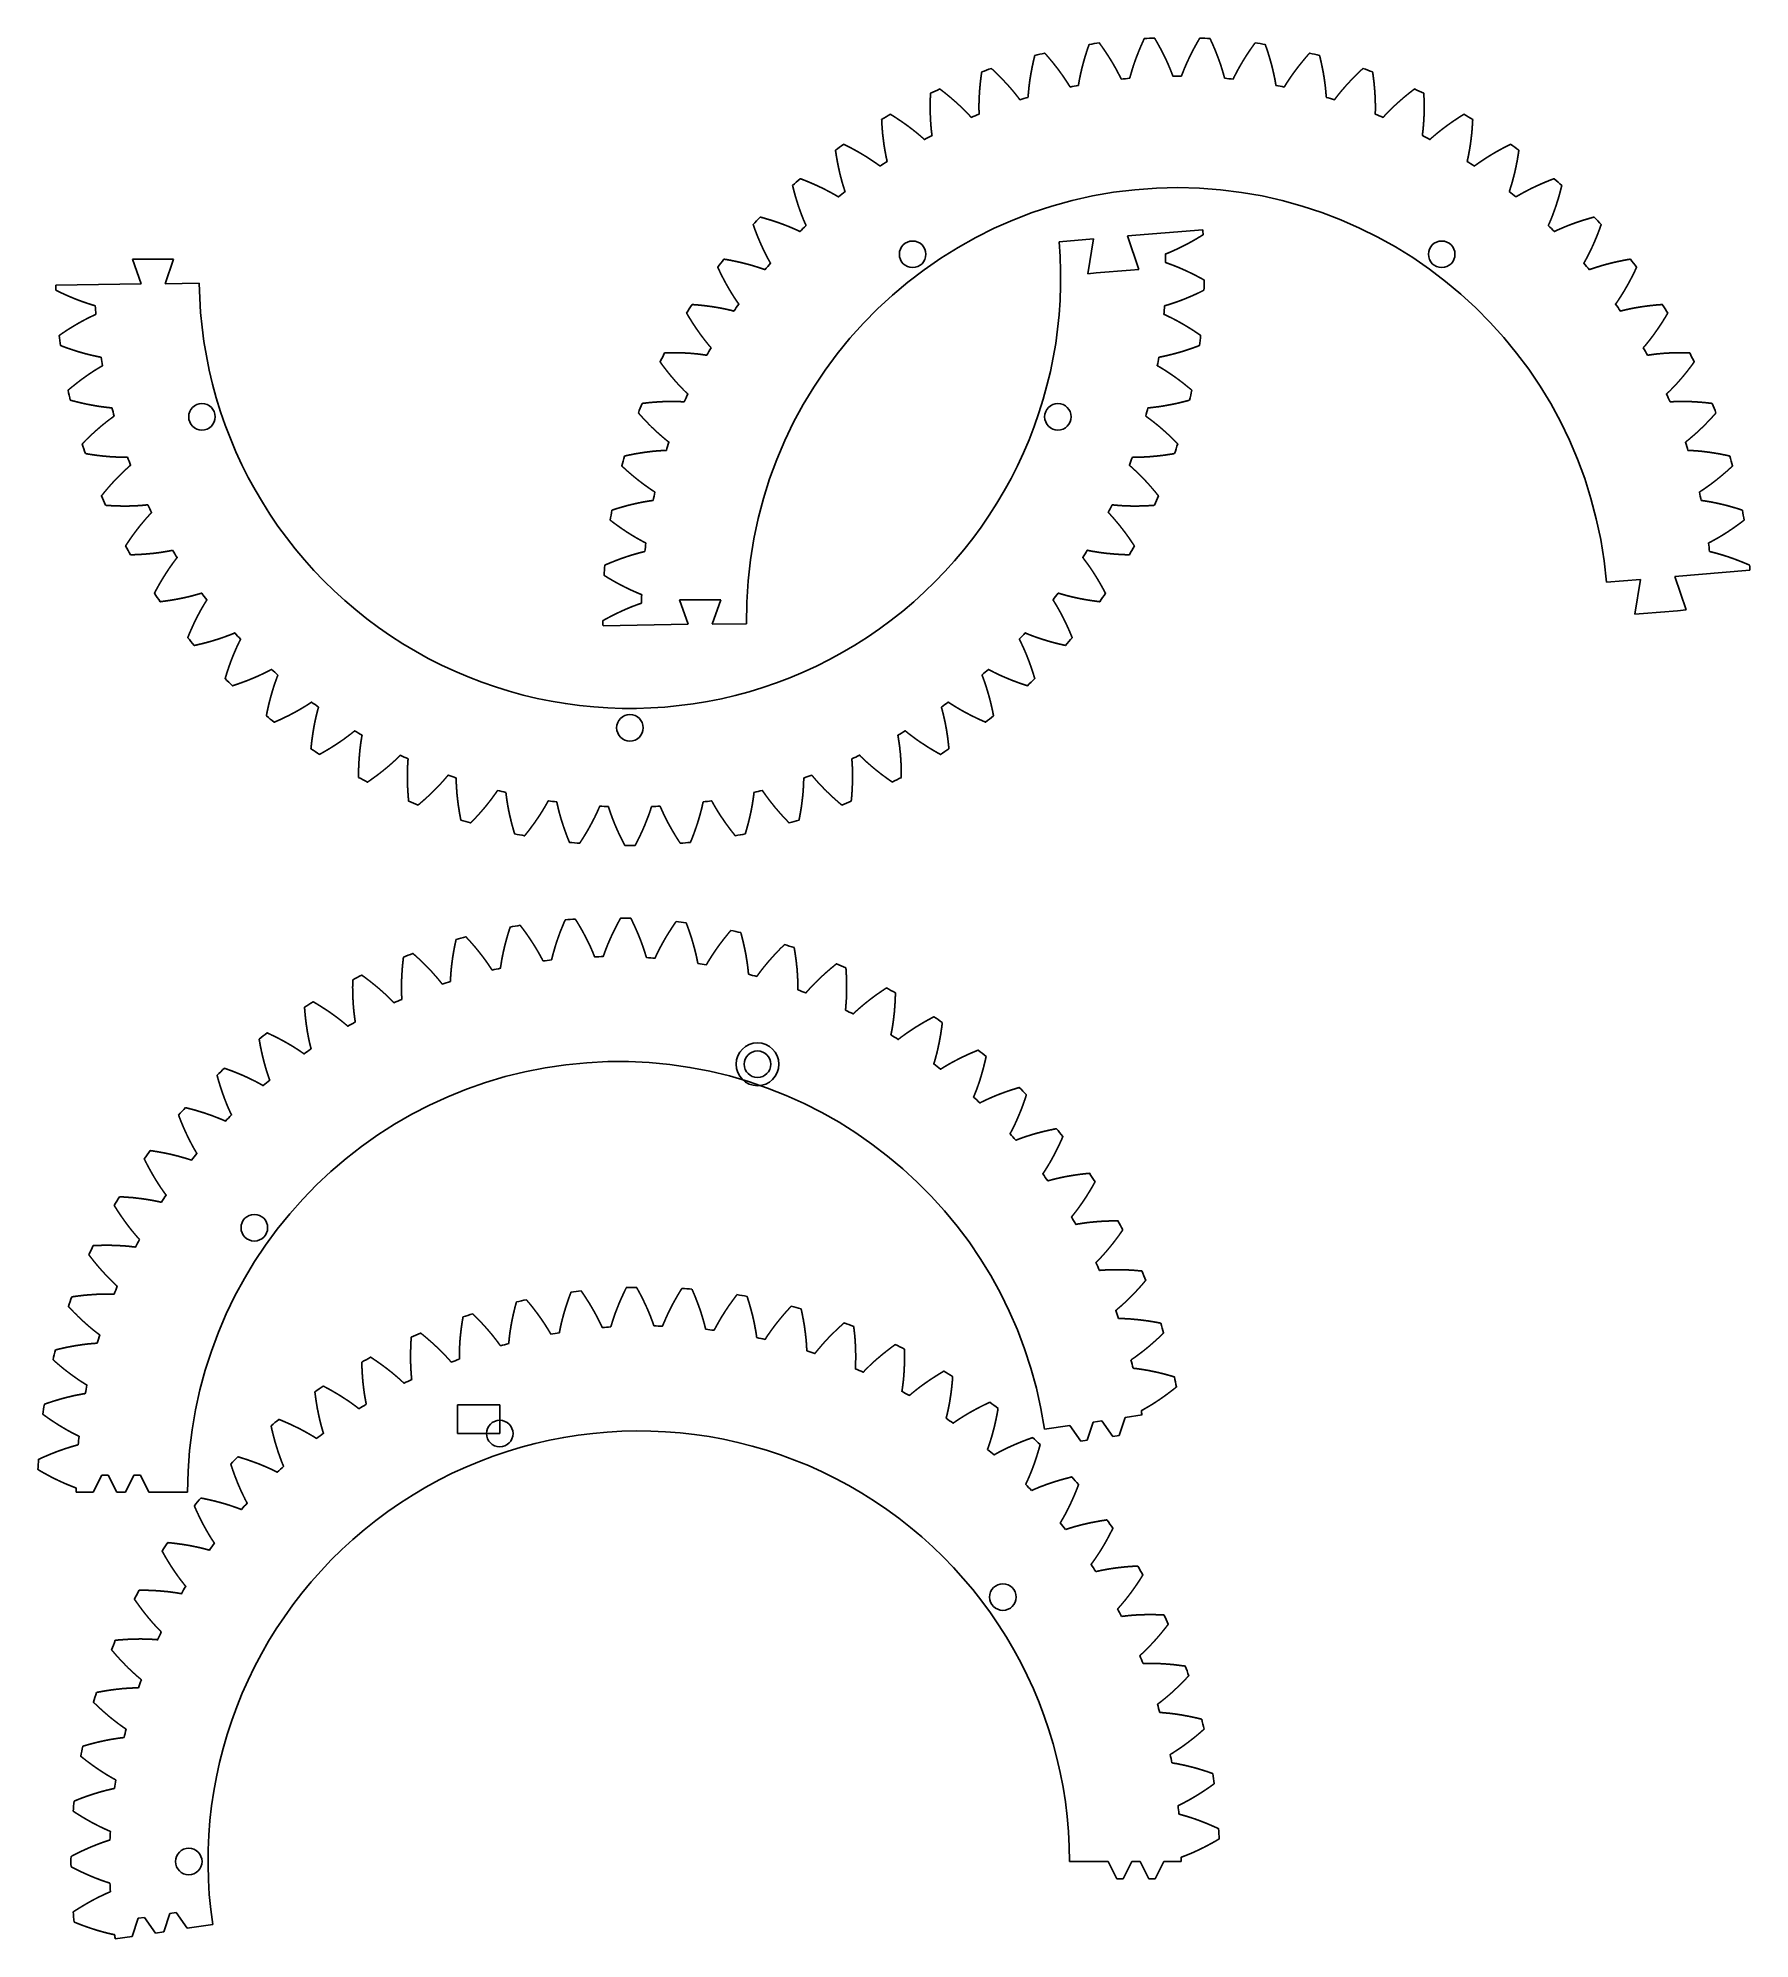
# Model space of a CAD drawing. Header units: millimetres. Extents: x 152 to 351, y -137 to 85.
import ezdxf

# ---------------------------------------------------------------- set-up
doc = ezdxf.new("R2010")
doc.units = ezdxf.units.MM
doc.header["$MEASUREMENT"] = 0

msp = doc.modelspace()

# ---------------------------------------------------------------- linework, layer by layer
at = {"linetype": 'Continuous'}
for p, q in [((278.86, 62.01), (287.63, 62.74)), ((270.88, 61.34), (274.87, 61.67)), ((274.21, 57.6), (274.87, 61.67)), ((280.19, 58.1), (278.86, 62.01)), ((163.77, 59.29), (162.77, 59.29)), ((162.77, 59.29), (163.77, 56.43)), ((163.77, 59.29), (166.57, 59.29)), ((166.57, 59.29), (167.57, 59.29)), ((167.57, 59.29), (166.57, 56.43)), ((275.21, 57.69), (274.21, 57.6)), ((279.19, 58.02), (275.21, 57.69)), ((279.19, 58.02), (280.19, 58.1)), ((163.77, 56.43), (153.83, 56.27)), ((170.56, 56.49), (166.57, 56.43)), ((342.7, 22.27), (351.47, 23.01)), ((344.03, 18.37), (342.7, 22.27)), ((334.72, 21.6), (338.71, 21.94)), ((338.05, 17.87), (338.71, 21.94)), ((227.61, 19.56), (226.61, 19.56)), ((226.61, 19.56), (227.61, 16.7)), ((227.61, 19.56), (230.41, 19.56)), ((230.41, 19.56), (231.41, 19.56)), ((231.41, 19.56), (230.41, 16.7)), ((339.04, 17.95), (338.05, 17.87)), ((343.03, 18.28), (339.04, 17.95)), ((343.03, 18.28), (344.03, 18.37)), ((227.61, 16.7), (217.67, 16.54)), ((234.4, 16.75), (230.41, 16.7)), ((200.68, -77.72), (200.68, -74.36)), ((200.68, -74.36), (205.62, -74.36)), ((205.62, -74.36), (205.62, -77.72)), ((272.14, -76.78), (269.17, -77.21)), ((272.14, -76.78), (273.42, -78.61)), ((274.86, -76.37), (274.16, -78.5)), ((275.85, -76.23), (274.86, -76.37)), ((275.85, -76.23), (277.13, -78.06)), ((278.57, -75.83), (277.87, -77.95)), ((280.55, -75.53), (278.57, -75.83)), ((205.62, -77.72), (200.68, -77.72)), ((274.16, -78.5), (273.42, -78.61)), ((277.87, -77.95), (277.13, -78.06)), ((158.2, -84.56), (159.2, -82.56)), ((159.2, -82.56), (159.95, -82.56)), ((160.95, -84.56), (159.95, -82.56)), ((161.95, -84.56), (162.95, -82.56)), ((162.95, -82.56), (163.7, -82.56)), ((164.7, -84.56), (163.7, -82.56)), ((156.2, -84.56), (158.2, -84.56)), ((160.95, -84.56), (161.95, -84.56)), ((164.7, -84.56), (165.7, -84.56)), ((165.7, -84.56), (169.21, -84.56)), ((275.6, -127.65), (272.09, -127.65)), ((276.6, -127.65), (275.6, -127.65)), ((276.6, -127.65), (277.6, -129.65)), ((279.35, -127.65), (278.35, -129.65)), ((279.35, -127.65), (280.35, -127.65)), ((280.35, -127.65), (279.35, -127.65)), ((280.35, -127.65), (281.35, -129.65)), ((283.1, -127.65), (282.1, -129.65)), ((285.1, -127.65), (283.1, -127.65)), ((283.1, -127.65), (285.1, -127.65)), ((285.1, -127.59), (285.1, -127.15)), ((278.35, -129.65), (277.6, -129.65)), ((282.1, -129.65), (281.35, -129.65)), ((162.74, -136.39), (163.44, -134.27)), ((163.44, -134.27), (164.18, -134.16)), ((165.46, -135.99), (164.18, -134.16)), ((166.45, -135.84), (167.14, -133.72)), ((167.14, -133.72), (167.89, -133.61)), ((169.17, -135.44), (167.89, -133.61)), ((172.13, -135), (169.17, -135.44)), ((160.76, -136.68), (162.74, -136.39)), ((165.46, -135.99), (166.45, -135.84))]:
    msp.add_line(p, q, dxfattribs=at)
for centre in [(253.79, 59.87), (253.79, 59.87), (315.51, 59.87), (315.51, 59.87), (170.88, 40.91), (170.88, 40.91), (270.74, 40.91), (270.74, 40.91), (220.81, 4.63), (220.81, 4.63), (235.69, -34.63), (176.99, -53.7), (205.62, -77.72), (205.62, -77.72), (264.32, -96.79), (264.32, -96.79), (169.34, -127.65), (169.34, -127.65)]:
    msp.add_circle(centre, 1.55)
msp.add_circle((235.69, -34.63), 2.5, dxfattribs=at)
for centre, radius, start, end in [((284.65, 18.15), 67, 97.7992, 98.8161), ((284.65, 18.15), 67, 97.7992, 98.8161), ((284.65, 18.15), 67, 92.2608, 93.2777), ((284.65, 18.15), 67, 92.2608, 93.2777), ((284.65, 18.15), 67, 86.7223, 87.7392), ((284.65, 18.15), 67, 86.7223, 87.7392), ((284.65, 18.15), 67, 81.1839, 82.2008), ((284.65, 18.15), 67, 81.1839, 82.2008), ((284.65, 18.15), 67, 103.3377, 104.3546), ((284.65, 18.15), 67, 103.3377, 104.3546), ((284.65, 18.15), 67, 75.6454, 76.6623), ((284.65, 18.15), 67, 75.6454, 76.6623), ((284.65, 18.15), 67, 108.8762, 109.8931), ((284.65, 18.15), 67, 108.8762, 109.8931), ((284.65, 18.15), 62.5, 95.0801, 95.9969), ((284.65, 18.15), 62.5, 95.0801, 95.9969), ((284.65, 18.15), 62.5, 89.5416, 90.4584), ((284.65, 18.15), 62.5, 89.5416, 90.4584), ((284.65, 18.15), 62.5, 84.0031, 84.9199), ((284.65, 18.15), 62.5, 84.0031, 84.9199), ((284.65, 18.15), 67, 70.1069, 71.1238), ((284.65, 18.15), 67, 70.1069, 71.1238), ((284.65, 18.15), 67, 114.4146, 115.4315), ((284.65, 18.15), 67, 114.4146, 115.4315), ((284.65, 18.15), 62.5, 106.157, 107.0738), ((284.65, 18.15), 62.5, 106.157, 107.0738), ((284.65, 18.15), 62.5, 100.6185, 101.5353), ((284.65, 18.15), 62.5, 100.6185, 101.5353), ((284.65, 18.15), 62.5, 78.4647, 79.3815), ((284.65, 18.15), 62.5, 78.4647, 79.3815), ((284.65, 18.15), 62.5, 72.9262, 73.843), ((284.65, 18.15), 62.5, 72.9262, 73.843), ((284.65, 18.15), 67, 64.5685, 65.5854), ((284.65, 18.15), 67, 64.5685, 65.5854), ((284.65, 18.15), 67, 119.9531, 120.97), ((284.65, 18.15), 67, 119.9531, 120.97), ((284.65, 18.15), 62.5, 111.6954, 112.6123), ((284.65, 18.15), 62.5, 111.6954, 112.6123), ((284.65, 18.15), 62.5, 67.3877, 68.3046), ((284.65, 18.15), 62.5, 67.3877, 68.3046), ((284.65, 18.15), 67, 59.03, 60.0469), ((284.65, 18.15), 67, 59.03, 60.0469), ((284.65, 18.15), 62.5, 117.2339, 118.1507), ((284.65, 18.15), 62.5, 117.2339, 118.1507), ((284.65, 18.15), 62.5, 61.8493, 62.7661), ((284.65, 18.15), 62.5, 61.8493, 62.7661), ((284.65, 18.15), 67, 125.4916, 126.5084), ((284.65, 18.15), 67, 125.4916, 126.5084), ((284.65, 18.15), 67, 53.4916, 54.5084), ((284.65, 18.15), 67, 53.4916, 54.5084), ((284.65, 18.15), 62.5, 122.7724, 123.6892), ((284.65, 18.15), 62.5, 122.7724, 123.6892), ((284.65, 18.15), 62.5, 56.3108, 57.2276), ((284.65, 18.15), 62.5, 56.3108, 57.2276), ((284.65, 17.4), 50.25, 4.8012, 180.7351), ((284.65, 17.4), 50.25, 4.8012, 180.7351), ((284.65, 18.15), 67, 131.03, 132.0469), ((284.65, 18.15), 67, 131.03, 132.0469), ((284.65, 18.15), 62.5, 128.3108, 129.2276), ((284.65, 18.15), 62.5, 128.3108, 129.2276), ((284.65, 18.15), 62.5, 50.7724, 51.6892), ((284.65, 18.15), 62.5, 50.7724, 51.6892), ((284.65, 18.15), 67, 47.9531, 48.97), ((284.65, 18.15), 67, 47.9531, 48.97), ((284.65, 18.15), 67, 136.5685, 137.5854), ((284.65, 18.15), 67, 136.5685, 137.5854), ((284.65, 18.15), 62.5, 133.8493, 134.7661), ((284.65, 18.15), 62.5, 133.8493, 134.7661), ((220.81, 57.89), 67, 3.6454, 4.1538), ((220.81, 57.89), 67, 3.6454, 4.1538), ((284.65, 18.15), 62.5, 45.2339, 46.1507), ((284.65, 18.15), 62.5, 45.2339, 46.1507), ((284.65, 18.15), 67, 42.4146, 43.4315), ((284.65, 18.15), 67, 42.4146, 43.4315), ((220.81, 57.13), 50.25, 180.7351, 4.8012), ((220.81, 57.13), 50.25, 180.7351, 4.8012), ((220.81, 57.89), 62.5, 0.9262, 1.843), ((220.81, 57.89), 62.5, 0.9262, 1.843), ((284.65, 18.15), 67, 142.1069, 143.1238), ((284.65, 18.15), 67, 142.1069, 143.1238), ((284.65, 18.15), 62.5, 139.3877, 140.3046), ((284.65, 18.15), 62.5, 139.3877, 140.3046), ((284.65, 18.15), 62.5, 39.6954, 40.6123), ((284.65, 18.15), 62.5, 39.6954, 40.6123), ((284.65, 18.15), 67, 36.8762, 37.8931), ((284.65, 18.15), 67, 36.8762, 37.8931), ((220.81, 57.89), 67, 181.3846, 181.8931), ((220.81, 57.89), 67, 181.3846, 181.8931), ((220.81, 57.89), 67, 358.1069, 359.1238), ((220.81, 57.89), 67, 358.1069, 359.1238), ((220.81, 57.89), 62.5, 183.6954, 184.6123), ((220.81, 57.89), 62.5, 183.6954, 184.6123), ((284.65, 18.15), 67, 147.6454, 148.6623), ((284.65, 18.15), 67, 147.6454, 148.6623), ((284.65, 18.15), 62.5, 144.9262, 145.843), ((284.65, 18.15), 62.5, 144.9262, 145.843), ((220.81, 57.89), 62.5, 355.3877, 356.3046), ((220.81, 57.89), 62.5, 355.3877, 356.3046), ((284.65, 18.15), 62.5, 34.157, 35.0738), ((284.65, 18.15), 62.5, 34.157, 35.0738), ((284.65, 18.15), 67, 31.3377, 32.3546), ((284.65, 18.15), 67, 31.3377, 32.3546), ((220.81, 57.89), 67, 186.4146, 187.4315), ((220.81, 57.89), 67, 186.4146, 187.4315), ((284.65, 18.15), 62.5, 150.4647, 151.3815), ((284.65, 18.15), 62.5, 150.4647, 151.3815), ((220.81, 57.89), 67, 352.5685, 353.5854), ((220.81, 57.89), 67, 352.5685, 353.5854), ((284.65, 18.15), 62.5, 28.6185, 29.5353), ((284.65, 18.15), 62.5, 28.6185, 29.5353), ((220.81, 57.89), 62.5, 189.2339, 190.1507), ((220.81, 57.89), 62.5, 189.2339, 190.1507), ((284.65, 18.15), 67, 153.1839, 154.2008), ((284.65, 18.15), 67, 153.1839, 154.2008), ((220.81, 57.89), 62.5, 349.8493, 350.7661), ((220.81, 57.89), 62.5, 349.8493, 350.7661), ((284.65, 18.15), 67, 25.7992, 26.8161), ((284.65, 18.15), 67, 25.7992, 26.8161), ((220.81, 57.89), 67, 191.9531, 192.97), ((220.81, 57.89), 67, 191.9531, 192.97), ((284.65, 18.15), 67, 158.7223, 159.7392), ((284.65, 18.15), 67, 158.7223, 159.7392), ((284.65, 18.15), 62.5, 156.0031, 156.9199), ((284.65, 18.15), 62.5, 156.0031, 156.9199), ((220.81, 57.89), 67, 347.03, 348.0469), ((220.81, 57.89), 67, 347.03, 348.0469), ((284.65, 18.15), 62.5, 23.0801, 23.9969), ((284.65, 18.15), 62.5, 23.0801, 23.9969), ((284.65, 18.15), 67, 20.2608, 21.2777), ((284.65, 18.15), 67, 20.2608, 21.2777), ((220.81, 57.89), 62.5, 194.7724, 195.6892), ((220.81, 57.89), 62.5, 194.7724, 195.6892), ((220.81, 57.89), 62.5, 344.3108, 345.2276), ((220.81, 57.89), 62.5, 344.3108, 345.2276), ((220.81, 57.89), 67, 197.4916, 198.5084), ((220.81, 57.89), 67, 197.4916, 198.5084), ((284.65, 18.15), 62.5, 161.5416, 162.4584), ((284.65, 18.15), 62.5, 161.5416, 162.4584), ((220.81, 57.89), 67, 341.4916, 342.5084), ((220.81, 57.89), 67, 341.4916, 342.5084), ((284.65, 18.15), 62.5, 17.5416, 18.4584), ((284.65, 18.15), 62.5, 17.5416, 18.4584), ((220.81, 57.89), 62.5, 200.3108, 201.2276), ((220.81, 57.89), 62.5, 200.3108, 201.2276), ((284.65, 18.15), 67, 164.2608, 165.2777), ((284.65, 18.15), 67, 164.2608, 165.2777), ((220.81, 57.89), 62.5, 338.7724, 339.6892), ((220.81, 57.89), 62.5, 338.7724, 339.6892), ((284.65, 18.15), 67, 14.7223, 15.7392), ((284.65, 18.15), 67, 14.7223, 15.7392), ((220.81, 57.89), 67, 203.03, 204.0469), ((220.81, 57.89), 67, 203.03, 204.0469), ((284.65, 18.15), 62.5, 167.0801, 167.9969), ((284.65, 18.15), 62.5, 167.0801, 167.9969), ((220.81, 57.89), 67, 335.9531, 336.97), ((220.81, 57.89), 67, 335.9531, 336.97), ((284.65, 18.15), 62.5, 12.0031, 12.9199), ((284.65, 18.15), 62.5, 12.0031, 12.9199), ((220.81, 57.89), 62.5, 205.8493, 206.7661), ((220.81, 57.89), 62.5, 205.8493, 206.7661), ((284.65, 18.15), 67, 169.7992, 170.8161), ((284.65, 18.15), 67, 169.7992, 170.8161), ((220.81, 57.89), 62.5, 333.2339, 334.1507), ((220.81, 57.89), 62.5, 333.2339, 334.1507), ((284.65, 18.15), 67, 9.1839, 10.2008), ((284.65, 18.15), 67, 9.1839, 10.2008), ((220.81, 57.89), 67, 208.5685, 209.5854), ((220.81, 57.89), 67, 208.5685, 209.5854), ((220.81, 57.89), 62.5, 211.3877, 212.3046), ((220.81, 57.89), 62.5, 211.3877, 212.3046), ((284.65, 18.15), 62.5, 172.6185, 173.5353), ((284.65, 18.15), 62.5, 172.6185, 173.5353), ((220.81, 57.89), 62.5, 327.6954, 328.6123), ((220.81, 57.89), 62.5, 327.6954, 328.6123), ((220.81, 57.89), 67, 330.4146, 331.4315), ((220.81, 57.89), 67, 330.4146, 331.4315), ((284.65, 18.15), 62.5, 6.4647, 7.3815), ((284.65, 18.15), 62.5, 6.4647, 7.3815), ((284.65, 18.15), 67, 175.3377, 176.3546), ((284.65, 18.15), 67, 175.3377, 176.3546), ((284.65, 18.15), 67, 4.1538, 4.6623), ((284.65, 18.15), 67, 4.1538, 4.6623), ((220.81, 57.89), 67, 214.1069, 215.1238), ((220.81, 57.89), 67, 214.1069, 215.1238), ((220.81, 57.89), 62.5, 216.9262, 217.843), ((220.81, 57.89), 62.5, 216.9262, 217.843), ((284.65, 18.15), 62.5, 178.157, 179.0738), ((284.65, 18.15), 62.5, 178.157, 179.0738), ((220.81, 57.89), 62.5, 322.157, 323.0738), ((220.81, 57.89), 62.5, 322.157, 323.0738), ((220.81, 57.89), 67, 324.8762, 325.8931), ((220.81, 57.89), 67, 324.8762, 325.8931), ((220.81, 57.89), 62.5, 222.4647, 223.3815), ((220.81, 57.89), 62.5, 222.4647, 223.3815), ((284.65, 18.15), 67, 180.8762, 181.3846), ((284.65, 18.15), 67, 180.8762, 181.3846), ((220.81, 57.89), 62.5, 316.6185, 317.5353), ((220.81, 57.89), 62.5, 316.6185, 317.5353), ((220.81, 57.89), 67, 219.6454, 220.6623), ((220.81, 57.89), 67, 219.6454, 220.6623), ((220.81, 57.89), 67, 319.3377, 320.3546), ((220.81, 57.89), 67, 319.3377, 320.3546), ((220.81, 57.89), 62.5, 228.0031, 228.9199), ((220.81, 57.89), 62.5, 228.0031, 228.9199), ((220.81, 57.89), 62.5, 311.0801, 311.9969), ((220.81, 57.89), 62.5, 311.0801, 311.9969), ((220.81, 57.89), 67, 225.1839, 226.2008), ((220.81, 57.89), 67, 225.1839, 226.2008), ((220.81, 57.89), 67, 313.7992, 314.8161), ((220.81, 57.89), 67, 313.7992, 314.8161), ((220.81, 57.89), 62.5, 233.5416, 234.4584), ((220.81, 57.89), 62.5, 233.5416, 234.4584), ((220.81, 57.89), 62.5, 305.5416, 306.4584), ((220.81, 57.89), 62.5, 305.5416, 306.4584), ((220.81, 57.89), 67, 230.7223, 231.7392), ((220.81, 57.89), 67, 230.7223, 231.7392), ((220.81, 57.89), 67, 308.2608, 309.2777), ((220.81, 57.89), 67, 308.2608, 309.2777), ((220.81, 57.89), 62.5, 239.0801, 239.9969), ((220.81, 57.89), 62.5, 239.0801, 239.9969), ((220.81, 57.89), 62.5, 300.0031, 300.9199), ((220.81, 57.89), 62.5, 300.0031, 300.9199), ((220.81, 57.89), 67, 236.2608, 237.2777), ((220.81, 57.89), 67, 236.2608, 237.2777), ((220.81, 57.89), 62.5, 244.6185, 245.5353), ((220.81, 57.89), 62.5, 244.6185, 245.5353), ((220.81, 57.89), 62.5, 294.4647, 295.3815), ((220.81, 57.89), 62.5, 294.4647, 295.3815), ((220.81, 57.89), 67, 302.7223, 303.7392), ((220.81, 57.89), 67, 302.7223, 303.7392), ((220.81, 57.89), 67, 241.7992, 242.8161), ((220.81, 57.89), 67, 241.7992, 242.8161), ((220.81, 57.89), 62.5, 250.157, 251.0738), ((220.81, 57.89), 62.5, 250.157, 251.0738), ((220.81, 57.89), 62.5, 288.9262, 289.843), ((220.81, 57.89), 62.5, 288.9262, 289.843), ((220.81, 57.89), 67, 297.1839, 298.2008), ((220.81, 57.89), 67, 297.1839, 298.2008), ((220.81, 57.89), 67, 247.3377, 248.3546), ((220.81, 57.89), 67, 247.3377, 248.3546), ((220.81, 57.89), 62.5, 255.6954, 256.6123), ((220.81, 57.89), 62.5, 255.6954, 256.6123), ((220.81, 57.89), 62.5, 261.2339, 262.1507), ((220.81, 57.89), 62.5, 261.2339, 262.1507), ((220.81, 57.89), 62.5, 277.8493, 278.7661), ((220.81, 57.89), 62.5, 277.8493, 278.7661), ((220.81, 57.89), 62.5, 283.3877, 284.3046), ((220.81, 57.89), 62.5, 283.3877, 284.3046), ((220.81, 57.89), 67, 291.6454, 292.6623), ((220.81, 57.89), 67, 291.6454, 292.6623), ((220.81, 57.89), 67, 252.8762, 253.8931), ((220.81, 57.89), 67, 252.8762, 253.8931), ((220.81, 57.89), 62.5, 266.7724, 267.6892), ((220.81, 57.89), 62.5, 266.7724, 267.6892), ((220.81, 57.89), 62.5, 272.3108, 273.2276), ((220.81, 57.89), 62.5, 272.3108, 273.2276), ((220.81, 57.89), 67, 286.1069, 287.1238), ((220.81, 57.89), 67, 286.1069, 287.1238), ((220.81, 57.89), 67, 258.4146, 259.4315), ((220.81, 57.89), 67, 258.4146, 259.4315), ((220.81, 57.89), 67, 263.9531, 264.97), ((220.81, 57.89), 67, 263.9531, 264.97), ((220.81, 57.89), 67, 275.03, 276.0469), ((220.81, 57.89), 67, 275.03, 276.0469), ((220.81, 57.89), 67, 280.5685, 281.5854), ((220.81, 57.89), 67, 280.5685, 281.5854), ((220.81, 57.89), 67, 269.4916, 270.5084), ((220.81, 57.89), 67, 269.4916, 270.5084), ((218.7, -84.56), 67, 93.6454, 94.6623), ((218.7, -84.56), 67, 88.1069, 89.1238), ((218.7, -84.56), 67, 104.7223, 105.7392), ((218.7, -84.56), 67, 99.1839, 100.2008), ((218.7, -84.56), 67, 82.5685, 83.5854), ((218.7, -84.56), 67, 77.03, 78.0469), ((218.7, -84.56), 67, 110.2608, 111.2777), ((218.7, -84.56), 62.5, 90.9262, 91.843), ((218.7, -84.56), 67, 71.4916, 72.5084), ((218.7, -84.56), 67, 115.7992, 116.8161), ((218.7, -84.56), 62.5, 102.0031, 102.9199), ((218.7, -84.56), 62.5, 96.4647, 97.3815), ((218.7, -84.56), 62.5, 85.3877, 86.3046), ((218.7, -84.56), 62.5, 79.8493, 80.7661), ((218.7, -84.56), 62.5, 74.3108, 75.2276), ((218.7, -84.56), 67, 65.9531, 66.97), ((218.7, -84.56), 62.5, 107.5416, 108.4584), ((218.7, -84.56), 62.5, 68.7724, 69.6892), ((218.7, -84.56), 67, 60.4146, 61.4315), ((218.7, -84.56), 67, 121.3377, 122.3546), ((218.7, -84.56), 62.5, 113.0801, 113.9969), ((218.7, -84.56), 62.5, 63.2339, 64.1507), ((218.7, -84.56), 67, 126.8762, 127.8931), ((218.7, -84.56), 62.5, 118.6185, 119.5353), ((218.7, -84.56), 67, 54.8762, 55.8931), ((218.7, -84.56), 62.5, 124.157, 125.0738), ((218.7, -84.56), 62.5, 57.6954, 58.6123), ((218.7, -84.56), 67, 49.3377, 50.3546), ((219.46, -84.56), 50.25, 8.4095, 180), ((218.7, -84.56), 67, 132.4146, 133.4315), ((218.7, -84.56), 62.5, 52.157, 53.0738), ((218.7, -84.56), 62.5, 129.6954, 130.6123), ((218.7, -84.56), 67, 43.7992, 44.8161), ((218.7, -84.56), 67, 137.9531, 138.97), ((218.7, -84.56), 62.5, 46.6185, 47.5353), ((218.7, -84.56), 62.5, 135.2339, 136.1507), ((218.7, -84.56), 62.5, 41.0801, 41.9969), ((218.7, -84.56), 67, 38.2608, 39.2777), ((218.7, -84.56), 67, 143.4916, 144.5084), ((218.7, -84.56), 62.5, 140.7724, 141.6892), ((218.7, -84.56), 62.5, 35.5416, 36.4584), ((218.7, -84.56), 67, 32.7223, 33.7392), ((218.7, -84.56), 67, 149.03, 150.0469), ((218.7, -84.56), 62.5, 146.3108, 147.2276), ((218.7, -84.56), 62.5, 30.0031, 30.9199), ((218.7, -84.56), 67, 27.1839, 28.2008), ((218.7, -84.56), 62.5, 151.8493, 152.7661), ((218.7, -84.56), 67, 154.5685, 155.5854), ((218.7, -84.56), 62.5, 24.4647, 25.3815), ((218.7, -84.56), 67, 21.6454, 22.6623), ((218.7, -84.56), 67, 160.1069, 161.1238), ((218.7, -84.56), 62.5, 157.3877, 158.3046), ((222.6, -127.65), 67, 96.4146, 97.4315), ((222.6, -127.65), 67, 96.4146, 97.4315), ((222.6, -127.65), 67, 90.8762, 91.8931), ((222.6, -127.65), 67, 90.8762, 91.8931), ((222.6, -127.65), 67, 85.3377, 86.3546), ((222.6, -127.65), 67, 85.3377, 86.3546), ((222.6, -127.65), 67, 79.7992, 80.8161), ((222.6, -127.65), 67, 79.7992, 80.8161), ((222.6, -127.65), 67, 107.4916, 108.5084), ((222.6, -127.65), 67, 107.4916, 108.5084), ((222.6, -127.65), 67, 101.9531, 102.97), ((222.6, -127.65), 67, 101.9531, 102.97), ((222.6, -127.65), 67, 74.2608, 75.2777), ((222.6, -127.65), 67, 74.2608, 75.2777), ((218.7, -84.56), 62.5, 18.9262, 19.843), ((218.7, -84.56), 62.5, 162.9262, 163.843), ((222.6, -127.65), 67, 113.03, 114.0469), ((222.6, -127.65), 67, 113.03, 114.0469), ((222.6, -127.65), 62.5, 99.2339, 100.1507), ((222.6, -127.65), 62.5, 99.2339, 100.1507), ((222.6, -127.65), 62.5, 93.6954, 94.6123), ((222.6, -127.65), 62.5, 93.6954, 94.6123), ((222.6, -127.65), 62.5, 88.157, 89.0738), ((222.6, -127.65), 62.5, 88.157, 89.0738), ((222.6, -127.65), 62.5, 82.6185, 83.5353), ((222.6, -127.65), 62.5, 82.6185, 83.5353), ((222.6, -127.65), 62.5, 77.0801, 77.9969), ((222.6, -127.65), 62.5, 77.0801, 77.9969), ((222.6, -127.65), 67, 68.7223, 69.7392), ((222.6, -127.65), 67, 68.7223, 69.7392), ((218.7, -84.56), 67, 16.1069, 17.1238), ((218.7, -84.56), 67, 165.6454, 166.6623), ((222.6, -127.65), 62.5, 104.7724, 105.6892), ((222.6, -127.65), 62.5, 104.7724, 105.6892), ((222.6, -127.65), 62.5, 71.5416, 72.4584), ((222.6, -127.65), 62.5, 71.5416, 72.4584), ((222.6, -127.65), 67, 63.1839, 64.2008), ((222.6, -127.65), 67, 63.1839, 64.2008), ((222.6, -127.65), 67, 118.5685, 119.5854), ((222.6, -127.65), 67, 118.5685, 119.5854), ((222.6, -127.65), 62.5, 110.3108, 111.2276), ((222.6, -127.65), 62.5, 110.3108, 111.2276), ((222.6, -127.65), 62.5, 66.0031, 66.9199), ((222.6, -127.65), 62.5, 66.0031, 66.9199), ((222.6, -127.65), 67, 57.6454, 58.6623), ((222.6, -127.65), 67, 57.6454, 58.6623), ((218.7, -84.56), 62.5, 13.3877, 14.3046), ((218.7, -84.56), 62.5, 168.4647, 169.3815), ((222.6, -127.65), 67, 124.1069, 125.1238), ((222.6, -127.65), 67, 124.1069, 125.1238), ((222.6, -127.65), 62.5, 115.8493, 116.7661), ((222.6, -127.65), 62.5, 115.8493, 116.7661), ((222.6, -127.65), 62.5, 60.4647, 61.3815), ((222.6, -127.65), 62.5, 60.4647, 61.3815), ((218.7, -84.56), 67, 10.5685, 11.5854), ((218.7, -84.56), 67, 171.1839, 172.2008), ((222.6, -127.65), 62.5, 121.3877, 122.3046), ((222.6, -127.65), 62.5, 121.3877, 122.3046), ((222.6, -127.65), 67, 52.1069, 53.1238), ((222.6, -127.65), 67, 52.1069, 53.1238), ((218.7, -84.56), 62.5, 8.3077, 8.7661), ((221.84, -127.65), 50.25, 0, 188.4095), ((221.84, -127.65), 50.25, 0, 188.4095), ((222.6, -127.65), 67, 129.6454, 130.6623), ((222.6, -127.65), 67, 129.6454, 130.6623), ((222.6, -127.65), 62.5, 54.9262, 55.843), ((222.6, -127.65), 62.5, 54.9262, 55.843), ((218.7, -84.56), 62.5, 174.0031, 174.9199), ((222.6, -127.65), 62.5, 126.9262, 127.843), ((222.6, -127.65), 62.5, 126.9262, 127.843), ((222.6, -127.65), 62.5, 49.3877, 50.3046), ((222.6, -127.65), 62.5, 49.3877, 50.3046), ((222.6, -127.65), 67, 46.5685, 47.5854), ((222.6, -127.65), 67, 46.5685, 47.5854), ((218.7, -84.56), 67, 176.7223, 177.7392), ((222.6, -127.65), 67, 135.1839, 136.2008), ((222.6, -127.65), 67, 135.1839, 136.2008), ((222.6, -127.65), 62.5, 132.4647, 133.3815), ((222.6, -127.65), 62.5, 132.4647, 133.3815), ((218.7, -84.56), 62.5, 179.5416, 180), ((222.6, -127.65), 62.5, 43.8493, 44.7661), ((222.6, -127.65), 62.5, 43.8493, 44.7661), ((222.6, -127.65), 67, 41.03, 42.0469), ((222.6, -127.65), 67, 41.03, 42.0469), ((222.6, -127.65), 67, 140.7223, 141.7392), ((222.6, -127.65), 67, 140.7223, 141.7392), ((222.6, -127.65), 62.5, 138.0031, 138.9199), ((222.6, -127.65), 62.5, 138.0031, 138.9199), ((222.6, -127.65), 62.5, 38.3108, 39.2276), ((222.6, -127.65), 62.5, 38.3108, 39.2276), ((222.6, -127.65), 67, 35.4916, 36.5084), ((222.6, -127.65), 67, 35.4916, 36.5084), ((222.6, -127.65), 67, 146.2608, 147.2777), ((222.6, -127.65), 67, 146.2608, 147.2777), ((222.6, -127.65), 62.5, 143.5416, 144.4584), ((222.6, -127.65), 62.5, 143.5416, 144.4584), ((222.6, -127.65), 62.5, 32.7724, 33.6892), ((222.6, -127.65), 62.5, 32.7724, 33.6892), ((222.6, -127.65), 67, 29.9531, 30.97), ((222.6, -127.65), 67, 29.9531, 30.97), ((222.6, -127.65), 67, 151.7992, 152.8161), ((222.6, -127.65), 67, 151.7992, 152.8161), ((222.6, -127.65), 62.5, 149.0801, 149.9969), ((222.6, -127.65), 62.5, 149.0801, 149.9969), ((222.6, -127.65), 62.5, 27.2339, 28.1507), ((222.6, -127.65), 62.5, 27.2339, 28.1507), ((222.6, -127.65), 67, 24.4146, 25.4315), ((222.6, -127.65), 67, 24.4146, 25.4315), ((222.6, -127.65), 67, 157.3377, 158.3546), ((222.6, -127.65), 67, 157.3377, 158.3546), ((222.6, -127.65), 62.5, 154.6185, 155.5353), ((222.6, -127.65), 62.5, 154.6185, 155.5353), ((222.6, -127.65), 62.5, 21.6954, 22.6123), ((222.6, -127.65), 62.5, 21.6954, 22.6123), ((222.6, -127.65), 62.5, 160.157, 161.0738), ((222.6, -127.65), 62.5, 160.157, 161.0738), ((222.6, -127.65), 67, 18.8762, 19.8931), ((222.6, -127.65), 67, 18.8762, 19.8931), ((222.6, -127.65), 67, 162.8762, 163.8931), ((222.6, -127.65), 67, 162.8762, 163.8931), ((222.6, -127.65), 62.5, 16.157, 17.0738), ((222.6, -127.65), 62.5, 16.157, 17.0738), ((222.6, -127.65), 62.5, 165.6954, 166.6123), ((222.6, -127.65), 62.5, 165.6954, 166.6123), ((222.6, -127.65), 67, 13.3377, 14.3546), ((222.6, -127.65), 67, 13.3377, 14.3546), ((222.6, -127.65), 67, 168.4146, 169.4315), ((222.6, -127.65), 67, 168.4146, 169.4315), ((222.6, -127.65), 62.5, 10.6185, 11.5353), ((222.6, -127.65), 62.5, 10.6185, 11.5353), ((222.6, -127.65), 67, 7.7992, 8.8161), ((222.6, -127.65), 67, 7.7992, 8.8161), ((222.6, -127.65), 62.5, 171.2339, 172.1507), ((222.6, -127.65), 62.5, 171.2339, 172.1507), ((222.6, -127.65), 67, 173.9531, 174.97), ((222.6, -127.65), 67, 173.9531, 174.97), ((222.6, -127.65), 62.5, 5.0801, 5.9969), ((222.6, -127.65), 62.5, 5.0801, 5.9969), ((222.6, -127.65), 62.5, 176.7724, 177.6892), ((222.6, -127.65), 62.5, 176.7724, 177.6892), ((222.6, -127.65), 67, 2.2608, 3.2777), ((222.6, -127.65), 67, 2.2608, 3.2777), ((222.6, -127.65), 67, 179.4916, 180.5084), ((222.6, -127.65), 67, 179.4916, 180.5084), ((222.6, -127.65), 62.5, 0, 0.4584), ((222.6, -127.65), 62.5, 0, 0.4584), ((222.6, -127.65), 62.5, 182.3108, 183.2276), ((222.6, -127.65), 62.5, 182.3108, 183.2276), ((222.6, -127.65), 67, 185.03, 186.0469), ((222.6, -127.65), 67, 185.03, 186.0469), ((222.6, -127.65), 62.5, 187.8493, 188.3077), ((222.6, -127.65), 62.5, 187.8493, 188.3077)]:
    msp.add_arc(centre, radius, start, end)
for points in [[(274.38, 84.36), (274.37, 84.34), (274.36, 84.3), (274.34, 84.24), (274.31, 84.15), (274.27, 84.05), (274.23, 83.94), (274.2, 83.83), (274.16, 83.73), (274.13, 83.62), (274.09, 83.52), (274.06, 83.41), (274.02, 83.3), (273.99, 83.2), (273.96, 83.09), (273.93, 82.99), (273.89, 82.88), (273.86, 82.77), (273.83, 82.67), (273.8, 82.56), (273.77, 82.45), (273.74, 82.35), (273.71, 82.24), (273.68, 82.14), (273.65, 82.03), (273.63, 81.92), (273.6, 81.82), (273.57, 81.71), (273.54, 81.6), (273.52, 81.5), (273.49, 81.39), (273.47, 81.28), (273.44, 81.18), (273.42, 81.07), (273.39, 80.97), (273.37, 80.86), (273.35, 80.75), (273.33, 80.65), (273.31, 80.54), (273.28, 80.43), (273.26, 80.33), (273.24, 80.22), (273.22, 80.12), (273.2, 80.01), (273.19, 79.9), (273.17, 79.8), (273.15, 79.71), (273.14, 79.65), (273.14, 79.61), (273.13, 79.58)], [(274.38, 84.36), (274.37, 84.34), (274.36, 84.3), (274.34, 84.24), (274.31, 84.15), (274.27, 84.05), (274.23, 83.94), (274.2, 83.83), (274.16, 83.73), (274.13, 83.62), (274.09, 83.52), (274.06, 83.41), (274.02, 83.3), (273.99, 83.2), (273.96, 83.09), (273.93, 82.99), (273.89, 82.88), (273.86, 82.77), (273.83, 82.67), (273.8, 82.56), (273.77, 82.45), (273.74, 82.35), (273.71, 82.24), (273.68, 82.14), (273.65, 82.03), (273.63, 81.92), (273.6, 81.82), (273.57, 81.71), (273.54, 81.6), (273.52, 81.5), (273.49, 81.39), (273.47, 81.28), (273.44, 81.18), (273.42, 81.07), (273.39, 80.97), (273.37, 80.86), (273.35, 80.75), (273.33, 80.65), (273.31, 80.54), (273.28, 80.43), (273.26, 80.33), (273.24, 80.22), (273.22, 80.12), (273.2, 80.01), (273.19, 79.9), (273.17, 79.8), (273.15, 79.71), (273.14, 79.65), (273.14, 79.61), (273.13, 79.58)], [(278.12, 80.31), (278.11, 80.33), (278.09, 80.37), (278.07, 80.43), (278.03, 80.51), (277.98, 80.6), (277.93, 80.7), (277.88, 80.8), (277.83, 80.89), (277.78, 80.99), (277.73, 81.08), (277.68, 81.18), (277.63, 81.28), (277.58, 81.37), (277.53, 81.47), (277.48, 81.56), (277.42, 81.66), (277.37, 81.75), (277.31, 81.85), (277.26, 81.94), (277.21, 82.04), (277.15, 82.13), (277.09, 82.22), (277.04, 82.32), (276.98, 82.41), (276.92, 82.51), (276.87, 82.6), (276.81, 82.69), (276.75, 82.79), (276.69, 82.88), (276.63, 82.97), (276.57, 83.07), (276.51, 83.16), (276.45, 83.25), (276.39, 83.34), (276.33, 83.44), (276.27, 83.53), (276.2, 83.62), (276.14, 83.71), (276.08, 83.81), (276.01, 83.9), (275.95, 83.99), (275.89, 84.08), (275.82, 84.17), (275.76, 84.26), (275.69, 84.35), (275.64, 84.43), (275.6, 84.48), (275.57, 84.52), (275.56, 84.54)], [(278.12, 80.31), (278.11, 80.33), (278.09, 80.37), (278.07, 80.43), (278.03, 80.51), (277.98, 80.6), (277.93, 80.7), (277.88, 80.8), (277.83, 80.89), (277.78, 80.99), (277.73, 81.08), (277.68, 81.18), (277.63, 81.28), (277.58, 81.37), (277.53, 81.47), (277.48, 81.56), (277.42, 81.66), (277.37, 81.75), (277.31, 81.85), (277.26, 81.94), (277.21, 82.04), (277.15, 82.13), (277.09, 82.22), (277.04, 82.32), (276.98, 82.41), (276.92, 82.51), (276.87, 82.6), (276.81, 82.69), (276.75, 82.79), (276.69, 82.88), (276.63, 82.97), (276.57, 83.07), (276.51, 83.16), (276.45, 83.25), (276.39, 83.34), (276.33, 83.44), (276.27, 83.53), (276.2, 83.62), (276.14, 83.71), (276.08, 83.81), (276.01, 83.9), (275.95, 83.99), (275.89, 84.08), (275.82, 84.17), (275.76, 84.26), (275.69, 84.35), (275.64, 84.43), (275.6, 84.48), (275.57, 84.52), (275.56, 84.54)], [(280.82, 85.05), (280.81, 85.03), (280.79, 84.98), (280.76, 84.92), (280.72, 84.84), (280.68, 84.74), (280.63, 84.64), (280.59, 84.54), (280.54, 84.43), (280.5, 84.33), (280.45, 84.23), (280.41, 84.13), (280.36, 84.02), (280.32, 83.92), (280.28, 83.82), (280.23, 83.72), (280.19, 83.61), (280.15, 83.51), (280.11, 83.41), (280.07, 83.31), (280.03, 83.2), (279.99, 83.1), (279.95, 83), (279.91, 82.9), (279.87, 82.79), (279.83, 82.69), (279.79, 82.59), (279.76, 82.48), (279.72, 82.38), (279.68, 82.28), (279.65, 82.17), (279.61, 82.07), (279.58, 81.97), (279.54, 81.86), (279.51, 81.76), (279.48, 81.66), (279.44, 81.55), (279.41, 81.45), (279.38, 81.34), (279.35, 81.24), (279.32, 81.14), (279.29, 81.03), (279.26, 80.93), (279.23, 80.83), (279.2, 80.72), (279.17, 80.62), (279.15, 80.53), (279.13, 80.47), (279.12, 80.43), (279.12, 80.41)], [(280.82, 85.05), (280.81, 85.03), (280.79, 84.98), (280.76, 84.92), (280.72, 84.84), (280.68, 84.74), (280.63, 84.64), (280.59, 84.54), (280.54, 84.43), (280.5, 84.33), (280.45, 84.23), (280.41, 84.13), (280.36, 84.02), (280.32, 83.92), (280.28, 83.82), (280.23, 83.72), (280.19, 83.61), (280.15, 83.51), (280.11, 83.41), (280.07, 83.31), (280.03, 83.2), (279.99, 83.1), (279.95, 83), (279.91, 82.9), (279.87, 82.79), (279.83, 82.69), (279.79, 82.59), (279.76, 82.48), (279.72, 82.38), (279.68, 82.28), (279.65, 82.17), (279.61, 82.07), (279.58, 81.97), (279.54, 81.86), (279.51, 81.76), (279.48, 81.66), (279.44, 81.55), (279.41, 81.45), (279.38, 81.34), (279.35, 81.24), (279.32, 81.14), (279.29, 81.03), (279.26, 80.93), (279.23, 80.83), (279.2, 80.72), (279.17, 80.62), (279.15, 80.53), (279.13, 80.47), (279.12, 80.43), (279.12, 80.41)], [(284.15, 80.65), (284.14, 80.67), (284.13, 80.71), (284.11, 80.77), (284.08, 80.85), (284.04, 80.96), (284, 81.06), (283.96, 81.16), (283.92, 81.26), (283.88, 81.36), (283.84, 81.46), (283.8, 81.56), (283.76, 81.66), (283.71, 81.76), (283.67, 81.86), (283.63, 81.96), (283.59, 82.06), (283.54, 82.16), (283.5, 82.26), (283.45, 82.36), (283.41, 82.46), (283.36, 82.56), (283.31, 82.65), (283.27, 82.75), (283.22, 82.85), (283.17, 82.95), (283.12, 83.05), (283.07, 83.15), (283.02, 83.25), (282.97, 83.35), (282.92, 83.44), (282.87, 83.54), (282.82, 83.64), (282.77, 83.74), (282.72, 83.84), (282.67, 83.94), (282.61, 84.03), (282.56, 84.13), (282.51, 84.23), (282.45, 84.33), (282.4, 84.42), (282.34, 84.52), (282.29, 84.62), (282.23, 84.72), (282.18, 84.81), (282.12, 84.91), (282.08, 84.99), (282.04, 85.04), (282.02, 85.08), (282.01, 85.1)], [(284.15, 80.65), (284.14, 80.67), (284.13, 80.71), (284.11, 80.77), (284.08, 80.85), (284.04, 80.96), (284, 81.06), (283.96, 81.16), (283.92, 81.26), (283.88, 81.36), (283.84, 81.46), (283.8, 81.56), (283.76, 81.66), (283.71, 81.76), (283.67, 81.86), (283.63, 81.96), (283.59, 82.06), (283.54, 82.16), (283.5, 82.26), (283.45, 82.36), (283.41, 82.46), (283.36, 82.56), (283.31, 82.65), (283.27, 82.75), (283.22, 82.85), (283.17, 82.95), (283.12, 83.05), (283.07, 83.15), (283.02, 83.25), (282.97, 83.35), (282.92, 83.44), (282.87, 83.54), (282.82, 83.64), (282.77, 83.74), (282.72, 83.84), (282.67, 83.94), (282.61, 84.03), (282.56, 84.13), (282.51, 84.23), (282.45, 84.33), (282.4, 84.42), (282.34, 84.52), (282.29, 84.62), (282.23, 84.72), (282.18, 84.81), (282.12, 84.91), (282.08, 84.99), (282.04, 85.04), (282.02, 85.08), (282.01, 85.1)], [(287.29, 85.1), (287.28, 85.08), (287.26, 85.04), (287.22, 84.99), (287.18, 84.91), (287.12, 84.81), (287.07, 84.72), (287.01, 84.62), (286.96, 84.52), (286.9, 84.42), (286.85, 84.33), (286.79, 84.23), (286.74, 84.13), (286.69, 84.03), (286.63, 83.94), (286.58, 83.84), (286.53, 83.74), (286.48, 83.64), (286.43, 83.54), (286.38, 83.44), (286.33, 83.35), (286.28, 83.25), (286.23, 83.15), (286.18, 83.05), (286.13, 82.95), (286.08, 82.85), (286.04, 82.75), (285.99, 82.65), (285.94, 82.56), (285.9, 82.46), (285.85, 82.36), (285.8, 82.26), (285.76, 82.16), (285.72, 82.06), (285.67, 81.96), (285.63, 81.86), (285.59, 81.76), (285.54, 81.66), (285.5, 81.56), (285.46, 81.46), (285.42, 81.36), (285.38, 81.26), (285.34, 81.16), (285.3, 81.06), (285.26, 80.96), (285.22, 80.85), (285.19, 80.77), (285.17, 80.71), (285.16, 80.67), (285.15, 80.65)], [(287.29, 85.1), (287.28, 85.08), (287.26, 85.04), (287.22, 84.99), (287.18, 84.91), (287.12, 84.81), (287.07, 84.72), (287.01, 84.62), (286.96, 84.52), (286.9, 84.42), (286.85, 84.33), (286.79, 84.23), (286.74, 84.13), (286.69, 84.03), (286.63, 83.94), (286.58, 83.84), (286.53, 83.74), (286.48, 83.64), (286.43, 83.54), (286.38, 83.44), (286.33, 83.35), (286.28, 83.25), (286.23, 83.15), (286.18, 83.05), (286.13, 82.95), (286.08, 82.85), (286.04, 82.75), (285.99, 82.65), (285.94, 82.56), (285.9, 82.46), (285.85, 82.36), (285.8, 82.26), (285.76, 82.16), (285.72, 82.06), (285.67, 81.96), (285.63, 81.86), (285.59, 81.76), (285.54, 81.66), (285.5, 81.56), (285.46, 81.46), (285.42, 81.36), (285.38, 81.26), (285.34, 81.16), (285.3, 81.06), (285.26, 80.96), (285.22, 80.85), (285.19, 80.77), (285.17, 80.71), (285.16, 80.67), (285.15, 80.65)], [(290.18, 80.41), (290.18, 80.43), (290.17, 80.47), (290.15, 80.53), (290.13, 80.62), (290.1, 80.72), (290.07, 80.83), (290.04, 80.93), (290.01, 81.03), (289.98, 81.14), (289.95, 81.24), (289.92, 81.34), (289.89, 81.45), (289.86, 81.55), (289.82, 81.66), (289.79, 81.76), (289.76, 81.86), (289.72, 81.97), (289.69, 82.07), (289.65, 82.17), (289.62, 82.28), (289.58, 82.38), (289.54, 82.48), (289.51, 82.59), (289.47, 82.69), (289.43, 82.79), (289.39, 82.9), (289.35, 83), (289.31, 83.1), (289.27, 83.2), (289.23, 83.31), (289.19, 83.41), (289.15, 83.51), (289.11, 83.61), (289.07, 83.72), (289.03, 83.82), (288.98, 83.92), (288.94, 84.02), (288.89, 84.13), (288.85, 84.23), (288.81, 84.33), (288.76, 84.43), (288.72, 84.54), (288.67, 84.64), (288.62, 84.74), (288.58, 84.84), (288.54, 84.92), (288.51, 84.98), (288.49, 85.03), (288.48, 85.05)], [(290.18, 80.41), (290.18, 80.43), (290.17, 80.47), (290.15, 80.53), (290.13, 80.62), (290.1, 80.72), (290.07, 80.83), (290.04, 80.93), (290.01, 81.03), (289.98, 81.14), (289.95, 81.24), (289.92, 81.34), (289.89, 81.45), (289.86, 81.55), (289.82, 81.66), (289.79, 81.76), (289.76, 81.86), (289.72, 81.97), (289.69, 82.07), (289.65, 82.17), (289.62, 82.28), (289.58, 82.38), (289.54, 82.48), (289.51, 82.59), (289.47, 82.69), (289.43, 82.79), (289.39, 82.9), (289.35, 83), (289.31, 83.1), (289.27, 83.2), (289.23, 83.31), (289.19, 83.41), (289.15, 83.51), (289.11, 83.61), (289.07, 83.72), (289.03, 83.82), (288.98, 83.92), (288.94, 84.02), (288.89, 84.13), (288.85, 84.23), (288.81, 84.33), (288.76, 84.43), (288.72, 84.54), (288.67, 84.64), (288.62, 84.74), (288.58, 84.84), (288.54, 84.92), (288.51, 84.98), (288.49, 85.03), (288.48, 85.05)], [(293.74, 84.54), (293.73, 84.52), (293.7, 84.48), (293.66, 84.43), (293.61, 84.35), (293.54, 84.26), (293.48, 84.17), (293.42, 84.08), (293.35, 83.99), (293.29, 83.9), (293.22, 83.81), (293.16, 83.71), (293.1, 83.62), (293.04, 83.53), (292.97, 83.44), (292.91, 83.34), (292.85, 83.25), (292.79, 83.16), (292.73, 83.07), (292.67, 82.97), (292.61, 82.88), (292.55, 82.79), (292.49, 82.69), (292.44, 82.6), (292.38, 82.51), (292.32, 82.41), (292.26, 82.32), (292.21, 82.22), (292.15, 82.13), (292.1, 82.04), (292.04, 81.94), (291.99, 81.85), (291.93, 81.75), (291.88, 81.66), (291.83, 81.56), (291.77, 81.47), (291.72, 81.37), (291.67, 81.28), (291.62, 81.18), (291.57, 81.08), (291.52, 80.99), (291.47, 80.89), (291.42, 80.8), (291.37, 80.7), (291.32, 80.6), (291.27, 80.51), (291.24, 80.43), (291.21, 80.37), (291.19, 80.33), (291.18, 80.31)], [(293.74, 84.54), (293.73, 84.52), (293.7, 84.48), (293.66, 84.43), (293.61, 84.35), (293.54, 84.26), (293.48, 84.17), (293.42, 84.08), (293.35, 83.99), (293.29, 83.9), (293.22, 83.81), (293.16, 83.71), (293.1, 83.62), (293.04, 83.53), (292.97, 83.44), (292.91, 83.34), (292.85, 83.25), (292.79, 83.16), (292.73, 83.07), (292.67, 82.97), (292.61, 82.88), (292.55, 82.79), (292.49, 82.69), (292.44, 82.6), (292.38, 82.51), (292.32, 82.41), (292.26, 82.32), (292.21, 82.22), (292.15, 82.13), (292.1, 82.04), (292.04, 81.94), (291.99, 81.85), (291.93, 81.75), (291.88, 81.66), (291.83, 81.56), (291.77, 81.47), (291.72, 81.37), (291.67, 81.28), (291.62, 81.18), (291.57, 81.08), (291.52, 80.99), (291.47, 80.89), (291.42, 80.8), (291.37, 80.7), (291.32, 80.6), (291.27, 80.51), (291.24, 80.43), (291.21, 80.37), (291.19, 80.33), (291.18, 80.31)], [(296.17, 79.58), (296.16, 79.61), (296.16, 79.65), (296.15, 79.71), (296.13, 79.8), (296.12, 79.9), (296.1, 80.01), (296.08, 80.12), (296.06, 80.22), (296.04, 80.33), (296.02, 80.43), (296, 80.54), (295.97, 80.65), (295.95, 80.75), (295.93, 80.86), (295.91, 80.97), (295.88, 81.07), (295.86, 81.18), (295.83, 81.28), (295.81, 81.39), (295.78, 81.5), (295.76, 81.6), (295.73, 81.71), (295.7, 81.82), (295.68, 81.92), (295.65, 82.03), (295.62, 82.14), (295.59, 82.24), (295.56, 82.35), (295.53, 82.45), (295.5, 82.56), (295.47, 82.67), (295.44, 82.77), (295.41, 82.88), (295.37, 82.99), (295.34, 83.09), (295.31, 83.2), (295.28, 83.3), (295.24, 83.41), (295.21, 83.52), (295.17, 83.62), (295.14, 83.73), (295.1, 83.83), (295.07, 83.94), (295.03, 84.05), (294.99, 84.15), (294.96, 84.24), (294.94, 84.3), (294.93, 84.34), (294.92, 84.36)], [(296.17, 79.58), (296.16, 79.61), (296.16, 79.65), (296.15, 79.71), (296.13, 79.8), (296.12, 79.9), (296.1, 80.01), (296.08, 80.12), (296.06, 80.22), (296.04, 80.33), (296.02, 80.43), (296, 80.54), (295.97, 80.65), (295.95, 80.75), (295.93, 80.86), (295.91, 80.97), (295.88, 81.07), (295.86, 81.18), (295.83, 81.28), (295.81, 81.39), (295.78, 81.5), (295.76, 81.6), (295.73, 81.71), (295.7, 81.82), (295.68, 81.92), (295.65, 82.03), (295.62, 82.14), (295.59, 82.24), (295.56, 82.35), (295.53, 82.45), (295.5, 82.56), (295.47, 82.67), (295.44, 82.77), (295.41, 82.88), (295.37, 82.99), (295.34, 83.09), (295.31, 83.2), (295.28, 83.3), (295.24, 83.41), (295.21, 83.52), (295.17, 83.62), (295.14, 83.73), (295.1, 83.83), (295.07, 83.94), (295.03, 84.05), (294.99, 84.15), (294.96, 84.24), (294.94, 84.3), (294.93, 84.34), (294.92, 84.36)], [(268.04, 83.06), (268.03, 83.04), (268.02, 83), (268.01, 82.93), (267.99, 82.85), (267.96, 82.74), (267.93, 82.63), (267.91, 82.52), (267.88, 82.41), (267.86, 82.3), (267.83, 82.19), (267.81, 82.08), (267.79, 81.97), (267.76, 81.86), (267.74, 81.76), (267.72, 81.65), (267.7, 81.54), (267.68, 81.43), (267.66, 81.32), (267.64, 81.21), (267.62, 81.1), (267.6, 81), (267.58, 80.89), (267.56, 80.78), (267.54, 80.67), (267.52, 80.56), (267.51, 80.45), (267.49, 80.34), (267.47, 80.24), (267.46, 80.13), (267.44, 80.02), (267.43, 79.91), (267.41, 79.8), (267.4, 79.69), (267.39, 79.59), (267.37, 79.48), (267.36, 79.37), (267.35, 79.26), (267.34, 79.15), (267.33, 79.05), (267.32, 78.94), (267.31, 78.83), (267.3, 78.72), (267.29, 78.62), (267.28, 78.51), (267.27, 78.4), (267.27, 78.32), (267.26, 78.25), (267.26, 78.21), (267.26, 78.19)], [(268.04, 83.06), (268.03, 83.04), (268.02, 83), (268.01, 82.93), (267.99, 82.85), (267.96, 82.74), (267.93, 82.63), (267.91, 82.52), (267.88, 82.41), (267.86, 82.3), (267.83, 82.19), (267.81, 82.08), (267.79, 81.97), (267.76, 81.86), (267.74, 81.76), (267.72, 81.65), (267.7, 81.54), (267.68, 81.43), (267.66, 81.32), (267.64, 81.21), (267.62, 81.1), (267.6, 81), (267.58, 80.89), (267.56, 80.78), (267.54, 80.67), (267.52, 80.56), (267.51, 80.45), (267.49, 80.34), (267.47, 80.24), (267.46, 80.13), (267.44, 80.02), (267.43, 79.91), (267.41, 79.8), (267.4, 79.69), (267.39, 79.59), (267.37, 79.48), (267.36, 79.37), (267.35, 79.26), (267.34, 79.15), (267.33, 79.05), (267.32, 78.94), (267.31, 78.83), (267.3, 78.72), (267.29, 78.62), (267.28, 78.51), (267.27, 78.4), (267.27, 78.32), (267.26, 78.25), (267.26, 78.21), (267.26, 78.19)], [(272.15, 79.39), (272.14, 79.41), (272.12, 79.45), (272.09, 79.5), (272.04, 79.58), (271.98, 79.67), (271.93, 79.76), (271.87, 79.85), (271.81, 79.94), (271.75, 80.03), (271.69, 80.12), (271.63, 80.21), (271.57, 80.3), (271.51, 80.39), (271.45, 80.48), (271.39, 80.57), (271.33, 80.66), (271.27, 80.75), (271.2, 80.84), (271.14, 80.93), (271.07, 81.02), (271.01, 81.11), (270.95, 81.2), (270.88, 81.28), (270.82, 81.37), (270.75, 81.46), (270.68, 81.55), (270.62, 81.64), (270.55, 81.72), (270.48, 81.81), (270.41, 81.9), (270.34, 81.98), (270.28, 82.07), (270.21, 82.16), (270.14, 82.24), (270.07, 82.33), (270, 82.41), (269.92, 82.5), (269.85, 82.59), (269.78, 82.67), (269.71, 82.76), (269.64, 82.84), (269.56, 82.93), (269.49, 83.01), (269.42, 83.1), (269.34, 83.18), (269.28, 83.25), (269.24, 83.3), (269.21, 83.33), (269.19, 83.35)], [(272.15, 79.39), (272.14, 79.41), (272.12, 79.45), (272.09, 79.5), (272.04, 79.58), (271.98, 79.67), (271.93, 79.76), (271.87, 79.85), (271.81, 79.94), (271.75, 80.03), (271.69, 80.12), (271.63, 80.21), (271.57, 80.3), (271.51, 80.39), (271.45, 80.48), (271.39, 80.57), (271.33, 80.66), (271.27, 80.75), (271.2, 80.84), (271.14, 80.93), (271.07, 81.02), (271.01, 81.11), (270.95, 81.2), (270.88, 81.28), (270.82, 81.37), (270.75, 81.46), (270.68, 81.55), (270.62, 81.64), (270.55, 81.72), (270.48, 81.81), (270.41, 81.9), (270.34, 81.98), (270.28, 82.07), (270.21, 82.16), (270.14, 82.24), (270.07, 82.33), (270, 82.41), (269.92, 82.5), (269.85, 82.59), (269.78, 82.67), (269.71, 82.76), (269.64, 82.84), (269.56, 82.93), (269.49, 83.01), (269.42, 83.1), (269.34, 83.18), (269.28, 83.25), (269.24, 83.3), (269.21, 83.33), (269.19, 83.35)], [(300.11, 83.35), (300.09, 83.33), (300.06, 83.3), (300.02, 83.25), (299.96, 83.18), (299.88, 83.1), (299.81, 83.01), (299.74, 82.93), (299.66, 82.84), (299.59, 82.76), (299.52, 82.67), (299.45, 82.59), (299.38, 82.5), (299.31, 82.41), (299.24, 82.33), (299.16, 82.24), (299.1, 82.16), (299.03, 82.07), (298.96, 81.98), (298.89, 81.9), (298.82, 81.81), (298.75, 81.72), (298.69, 81.64), (298.62, 81.55), (298.55, 81.46), (298.49, 81.37), (298.42, 81.28), (298.36, 81.2), (298.29, 81.11), (298.23, 81.02), (298.16, 80.93), (298.1, 80.84), (298.04, 80.75), (297.97, 80.66), (297.91, 80.57), (297.85, 80.48), (297.79, 80.39), (297.73, 80.3), (297.67, 80.21), (297.61, 80.12), (297.55, 80.03), (297.49, 79.94), (297.43, 79.85), (297.37, 79.76), (297.32, 79.67), (297.26, 79.58), (297.22, 79.5), (297.18, 79.45), (297.16, 79.41), (297.15, 79.39)], [(300.11, 83.35), (300.09, 83.33), (300.06, 83.3), (300.02, 83.25), (299.96, 83.18), (299.88, 83.1), (299.81, 83.01), (299.74, 82.93), (299.66, 82.84), (299.59, 82.76), (299.52, 82.67), (299.45, 82.59), (299.38, 82.5), (299.31, 82.41), (299.24, 82.33), (299.16, 82.24), (299.1, 82.16), (299.03, 82.07), (298.96, 81.98), (298.89, 81.9), (298.82, 81.81), (298.75, 81.72), (298.69, 81.64), (298.62, 81.55), (298.55, 81.46), (298.49, 81.37), (298.42, 81.28), (298.36, 81.2), (298.29, 81.11), (298.23, 81.02), (298.16, 80.93), (298.1, 80.84), (298.04, 80.75), (297.97, 80.66), (297.91, 80.57), (297.85, 80.48), (297.79, 80.39), (297.73, 80.3), (297.67, 80.21), (297.61, 80.12), (297.55, 80.03), (297.49, 79.94), (297.43, 79.85), (297.37, 79.76), (297.32, 79.67), (297.26, 79.58), (297.22, 79.5), (297.18, 79.45), (297.16, 79.41), (297.15, 79.39)], [(302.04, 78.19), (302.04, 78.21), (302.04, 78.25), (302.03, 78.32), (302.03, 78.4), (302.02, 78.51), (302.01, 78.62), (302, 78.72), (302, 78.83), (301.99, 78.94), (301.97, 79.05), (301.96, 79.15), (301.95, 79.26), (301.94, 79.37), (301.93, 79.48), (301.92, 79.59), (301.9, 79.69), (301.89, 79.8), (301.87, 79.91), (301.86, 80.02), (301.84, 80.13), (301.83, 80.24), (301.81, 80.34), (301.8, 80.45), (301.78, 80.56), (301.76, 80.67), (301.74, 80.78), (301.72, 80.89), (301.71, 81), (301.69, 81.1), (301.67, 81.21), (301.65, 81.32), (301.62, 81.43), (301.6, 81.54), (301.58, 81.65), (301.56, 81.76), (301.54, 81.86), (301.51, 81.97), (301.49, 82.08), (301.47, 82.19), (301.44, 82.3), (301.42, 82.41), (301.39, 82.52), (301.37, 82.63), (301.34, 82.74), (301.32, 82.85), (301.29, 82.93), (301.28, 83), (301.27, 83.04), (301.26, 83.06)], [(302.04, 78.19), (302.04, 78.21), (302.04, 78.25), (302.03, 78.32), (302.03, 78.4), (302.02, 78.51), (302.01, 78.62), (302, 78.72), (302, 78.83), (301.99, 78.94), (301.97, 79.05), (301.96, 79.15), (301.95, 79.26), (301.94, 79.37), (301.93, 79.48), (301.92, 79.59), (301.9, 79.69), (301.89, 79.8), (301.87, 79.91), (301.86, 80.02), (301.84, 80.13), (301.83, 80.24), (301.81, 80.34), (301.8, 80.45), (301.78, 80.56), (301.76, 80.67), (301.74, 80.78), (301.72, 80.89), (301.71, 81), (301.69, 81.1), (301.67, 81.21), (301.65, 81.32), (301.62, 81.43), (301.6, 81.54), (301.58, 81.65), (301.56, 81.76), (301.54, 81.86), (301.51, 81.97), (301.49, 82.08), (301.47, 82.19), (301.44, 82.3), (301.42, 82.41), (301.39, 82.52), (301.37, 82.63), (301.34, 82.74), (301.32, 82.85), (301.29, 82.93), (301.28, 83), (301.27, 83.04), (301.26, 83.06)], [(261.85, 81.16), (261.85, 81.13), (261.84, 81.09), (261.83, 81.02), (261.82, 80.93), (261.8, 80.82), (261.79, 80.71), (261.77, 80.6), (261.76, 80.49), (261.75, 80.38), (261.73, 80.27), (261.72, 80.16), (261.71, 80.05), (261.69, 79.94), (261.68, 79.83), (261.67, 79.72), (261.66, 79.61), (261.65, 79.5), (261.64, 79.39), (261.63, 79.28), (261.62, 79.17), (261.61, 79.06), (261.6, 78.95), (261.59, 78.84), (261.59, 78.73), (261.58, 78.62), (261.57, 78.51), (261.57, 78.4), (261.56, 78.29), (261.56, 78.18), (261.55, 78.07), (261.55, 77.96), (261.54, 77.85), (261.54, 77.74), (261.54, 77.63), (261.53, 77.52), (261.53, 77.42), (261.53, 77.31), (261.53, 77.2), (261.53, 77.09), (261.53, 76.98), (261.53, 76.87), (261.53, 76.77), (261.53, 76.66), (261.54, 76.55), (261.54, 76.44), (261.54, 76.36), (261.54, 76.29), (261.55, 76.25), (261.55, 76.23)], [(261.85, 81.16), (261.85, 81.13), (261.84, 81.09), (261.83, 81.02), (261.82, 80.93), (261.8, 80.82), (261.79, 80.71), (261.77, 80.6), (261.76, 80.49), (261.75, 80.38), (261.73, 80.27), (261.72, 80.16), (261.71, 80.05), (261.69, 79.94), (261.68, 79.83), (261.67, 79.72), (261.66, 79.61), (261.65, 79.5), (261.64, 79.39), (261.63, 79.28), (261.62, 79.17), (261.61, 79.06), (261.6, 78.95), (261.59, 78.84), (261.59, 78.73), (261.58, 78.62), (261.57, 78.51), (261.57, 78.4), (261.56, 78.29), (261.56, 78.18), (261.55, 78.07), (261.55, 77.96), (261.54, 77.85), (261.54, 77.74), (261.54, 77.63), (261.53, 77.52), (261.53, 77.42), (261.53, 77.31), (261.53, 77.2), (261.53, 77.09), (261.53, 76.98), (261.53, 76.87), (261.53, 76.77), (261.53, 76.66), (261.54, 76.55), (261.54, 76.44), (261.54, 76.36), (261.54, 76.29), (261.55, 76.25), (261.55, 76.23)], [(266.3, 77.9), (266.29, 77.92), (266.26, 77.95), (266.22, 78), (266.17, 78.07), (266.11, 78.16), (266.04, 78.24), (265.97, 78.33), (265.91, 78.41), (265.84, 78.5), (265.77, 78.58), (265.7, 78.67), (265.64, 78.75), (265.57, 78.83), (265.5, 78.92), (265.43, 79), (265.36, 79.08), (265.29, 79.17), (265.21, 79.25), (265.14, 79.33), (265.07, 79.42), (265, 79.5), (264.93, 79.58), (264.85, 79.66), (264.78, 79.74), (264.7, 79.82), (264.63, 79.9), (264.55, 79.98), (264.48, 80.06), (264.4, 80.15), (264.33, 80.23), (264.25, 80.3), (264.17, 80.38), (264.1, 80.46), (264.02, 80.54), (263.94, 80.62), (263.86, 80.7), (263.78, 80.78), (263.7, 80.86), (263.62, 80.94), (263.54, 81.01), (263.46, 81.09), (263.38, 81.17), (263.3, 81.25), (263.22, 81.32), (263.14, 81.4), (263.07, 81.46), (263.02, 81.51), (262.99, 81.54), (262.97, 81.55)], [(266.3, 77.9), (266.29, 77.92), (266.26, 77.95), (266.22, 78), (266.17, 78.07), (266.11, 78.16), (266.04, 78.24), (265.97, 78.33), (265.91, 78.41), (265.84, 78.5), (265.77, 78.58), (265.7, 78.67), (265.64, 78.75), (265.57, 78.83), (265.5, 78.92), (265.43, 79), (265.36, 79.08), (265.29, 79.17), (265.21, 79.25), (265.14, 79.33), (265.07, 79.42), (265, 79.5), (264.93, 79.58), (264.85, 79.66), (264.78, 79.74), (264.7, 79.82), (264.63, 79.9), (264.55, 79.98), (264.48, 80.06), (264.4, 80.15), (264.33, 80.23), (264.25, 80.3), (264.17, 80.38), (264.1, 80.46), (264.02, 80.54), (263.94, 80.62), (263.86, 80.7), (263.78, 80.78), (263.7, 80.86), (263.62, 80.94), (263.54, 81.01), (263.46, 81.09), (263.38, 81.17), (263.3, 81.25), (263.22, 81.32), (263.14, 81.4), (263.07, 81.46), (263.02, 81.51), (262.99, 81.54), (262.97, 81.55)], [(306.33, 81.55), (306.31, 81.54), (306.28, 81.51), (306.23, 81.46), (306.16, 81.4), (306.08, 81.32), (306, 81.25), (305.92, 81.17), (305.84, 81.09), (305.76, 81.01), (305.68, 80.94), (305.6, 80.86), (305.52, 80.78), (305.44, 80.7), (305.36, 80.62), (305.28, 80.54), (305.2, 80.46), (305.13, 80.38), (305.05, 80.3), (304.97, 80.23), (304.9, 80.15), (304.82, 80.06), (304.75, 79.98), (304.67, 79.9), (304.6, 79.82), (304.52, 79.74), (304.45, 79.66), (304.38, 79.58), (304.3, 79.5), (304.23, 79.42), (304.16, 79.33), (304.09, 79.25), (304.02, 79.17), (303.94, 79.08), (303.87, 79), (303.8, 78.92), (303.73, 78.83), (303.67, 78.75), (303.6, 78.67), (303.53, 78.58), (303.46, 78.5), (303.39, 78.41), (303.33, 78.33), (303.26, 78.24), (303.19, 78.16), (303.13, 78.07), (303.08, 78), (303.04, 77.95), (303.01, 77.92), (303, 77.9)], [(306.33, 81.55), (306.31, 81.54), (306.28, 81.51), (306.23, 81.46), (306.16, 81.4), (306.08, 81.32), (306, 81.25), (305.92, 81.17), (305.84, 81.09), (305.76, 81.01), (305.68, 80.94), (305.6, 80.86), (305.52, 80.78), (305.44, 80.7), (305.36, 80.62), (305.28, 80.54), (305.2, 80.46), (305.13, 80.38), (305.05, 80.3), (304.97, 80.23), (304.9, 80.15), (304.82, 80.06), (304.75, 79.98), (304.67, 79.9), (304.6, 79.82), (304.52, 79.74), (304.45, 79.66), (304.38, 79.58), (304.3, 79.5), (304.23, 79.42), (304.16, 79.33), (304.09, 79.25), (304.02, 79.17), (303.94, 79.08), (303.87, 79), (303.8, 78.92), (303.73, 78.83), (303.67, 78.75), (303.6, 78.67), (303.53, 78.58), (303.46, 78.5), (303.39, 78.41), (303.33, 78.33), (303.26, 78.24), (303.19, 78.16), (303.13, 78.07), (303.08, 78), (303.04, 77.95), (303.01, 77.92), (303, 77.9)], [(307.76, 76.23), (307.76, 76.25), (307.76, 76.29), (307.76, 76.36), (307.76, 76.44), (307.77, 76.55), (307.77, 76.66), (307.77, 76.77), (307.77, 76.87), (307.77, 76.98), (307.77, 77.09), (307.77, 77.2), (307.77, 77.31), (307.77, 77.42), (307.77, 77.52), (307.76, 77.63), (307.76, 77.74), (307.76, 77.85), (307.75, 77.96), (307.75, 78.07), (307.75, 78.18), (307.74, 78.29), (307.73, 78.4), (307.73, 78.51), (307.72, 78.62), (307.71, 78.73), (307.71, 78.84), (307.7, 78.95), (307.69, 79.06), (307.68, 79.17), (307.67, 79.28), (307.66, 79.39), (307.65, 79.5), (307.64, 79.61), (307.63, 79.72), (307.62, 79.83), (307.61, 79.94), (307.59, 80.05), (307.58, 80.16), (307.57, 80.27), (307.56, 80.38), (307.54, 80.49), (307.53, 80.6), (307.51, 80.71), (307.5, 80.82), (307.48, 80.93), (307.47, 81.02), (307.46, 81.09), (307.45, 81.13), (307.45, 81.16)], [(307.76, 76.23), (307.76, 76.25), (307.76, 76.29), (307.76, 76.36), (307.76, 76.44), (307.77, 76.55), (307.77, 76.66), (307.77, 76.77), (307.77, 76.87), (307.77, 76.98), (307.77, 77.09), (307.77, 77.2), (307.77, 77.31), (307.77, 77.42), (307.77, 77.52), (307.76, 77.63), (307.76, 77.74), (307.76, 77.85), (307.75, 77.96), (307.75, 78.07), (307.75, 78.18), (307.74, 78.29), (307.73, 78.4), (307.73, 78.51), (307.72, 78.62), (307.71, 78.73), (307.71, 78.84), (307.7, 78.95), (307.69, 79.06), (307.68, 79.17), (307.67, 79.28), (307.66, 79.39), (307.65, 79.5), (307.64, 79.61), (307.63, 79.72), (307.62, 79.83), (307.61, 79.94), (307.59, 80.05), (307.58, 80.16), (307.57, 80.27), (307.56, 80.38), (307.54, 80.49), (307.53, 80.6), (307.51, 80.71), (307.5, 80.82), (307.48, 80.93), (307.47, 81.02), (307.46, 81.09), (307.45, 81.13), (307.45, 81.16)], [(255.88, 78.66), (255.88, 78.64), (255.88, 78.6), (255.87, 78.53), (255.87, 78.44), (255.86, 78.33), (255.86, 78.21), (255.85, 78.1), (255.85, 77.99), (255.85, 77.88), (255.84, 77.77), (255.84, 77.66), (255.84, 77.54), (255.84, 77.43), (255.84, 77.32), (255.84, 77.21), (255.84, 77.1), (255.84, 76.99), (255.84, 76.88), (255.84, 76.77), (255.84, 76.66), (255.84, 76.55), (255.84, 76.44), (255.85, 76.33), (255.85, 76.22), (255.85, 76.11), (255.86, 76), (255.86, 75.89), (255.87, 75.78), (255.87, 75.67), (255.88, 75.56), (255.88, 75.45), (255.89, 75.34), (255.9, 75.23), (255.9, 75.12), (255.91, 75.02), (255.92, 74.91), (255.93, 74.8), (255.94, 74.69), (255.95, 74.58), (255.96, 74.48), (255.97, 74.37), (255.98, 74.26), (256, 74.15), (256.01, 74.05), (256.02, 73.94), (256.03, 73.85), (256.04, 73.79), (256.05, 73.75), (256.05, 73.73)], [(255.88, 78.66), (255.88, 78.64), (255.88, 78.6), (255.87, 78.53), (255.87, 78.44), (255.86, 78.33), (255.86, 78.21), (255.85, 78.1), (255.85, 77.99), (255.85, 77.88), (255.84, 77.77), (255.84, 77.66), (255.84, 77.54), (255.84, 77.43), (255.84, 77.32), (255.84, 77.21), (255.84, 77.1), (255.84, 76.99), (255.84, 76.88), (255.84, 76.77), (255.84, 76.66), (255.84, 76.55), (255.84, 76.44), (255.85, 76.33), (255.85, 76.22), (255.85, 76.11), (255.86, 76), (255.86, 75.89), (255.87, 75.78), (255.87, 75.67), (255.88, 75.56), (255.88, 75.45), (255.89, 75.34), (255.9, 75.23), (255.9, 75.12), (255.91, 75.02), (255.92, 74.91), (255.93, 74.8), (255.94, 74.69), (255.95, 74.58), (255.96, 74.48), (255.97, 74.37), (255.98, 74.26), (256, 74.15), (256.01, 74.05), (256.02, 73.94), (256.03, 73.85), (256.04, 73.79), (256.05, 73.75), (256.05, 73.73)], [(260.62, 75.85), (260.61, 75.87), (260.58, 75.9), (260.53, 75.95), (260.47, 76.01), (260.4, 76.09), (260.33, 76.17), (260.25, 76.25), (260.18, 76.32), (260.1, 76.4), (260.03, 76.48), (259.95, 76.56), (259.88, 76.63), (259.8, 76.71), (259.72, 76.79), (259.64, 76.86), (259.57, 76.94), (259.49, 77.01), (259.41, 77.09), (259.33, 77.16), (259.25, 77.24), (259.17, 77.31), (259.09, 77.39), (259.01, 77.46), (258.93, 77.54), (258.85, 77.61), (258.76, 77.68), (258.68, 77.76), (258.6, 77.83), (258.51, 77.9), (258.43, 77.97), (258.35, 78.05), (258.26, 78.12), (258.18, 78.19), (258.09, 78.26), (258.01, 78.33), (257.92, 78.4), (257.84, 78.47), (257.75, 78.54), (257.66, 78.61), (257.58, 78.68), (257.49, 78.75), (257.4, 78.82), (257.31, 78.89), (257.22, 78.96), (257.14, 79.03), (257.06, 79.08), (257.01, 79.12), (256.97, 79.15), (256.96, 79.16)], [(260.62, 75.85), (260.61, 75.87), (260.58, 75.9), (260.53, 75.95), (260.47, 76.01), (260.4, 76.09), (260.33, 76.17), (260.25, 76.25), (260.18, 76.32), (260.1, 76.4), (260.03, 76.48), (259.95, 76.56), (259.88, 76.63), (259.8, 76.71), (259.72, 76.79), (259.64, 76.86), (259.57, 76.94), (259.49, 77.01), (259.41, 77.09), (259.33, 77.16), (259.25, 77.24), (259.17, 77.31), (259.09, 77.39), (259.01, 77.46), (258.93, 77.54), (258.85, 77.61), (258.76, 77.68), (258.68, 77.76), (258.6, 77.83), (258.51, 77.9), (258.43, 77.97), (258.35, 78.05), (258.26, 78.12), (258.18, 78.19), (258.09, 78.26), (258.01, 78.33), (257.92, 78.4), (257.84, 78.47), (257.75, 78.54), (257.66, 78.61), (257.58, 78.68), (257.49, 78.75), (257.4, 78.82), (257.31, 78.89), (257.22, 78.96), (257.14, 79.03), (257.06, 79.08), (257.01, 79.12), (256.97, 79.15), (256.96, 79.16)], [(312.34, 79.16), (312.33, 79.15), (312.29, 79.12), (312.24, 79.08), (312.17, 79.03), (312.08, 78.96), (311.99, 78.89), (311.9, 78.82), (311.81, 78.75), (311.72, 78.68), (311.64, 78.61), (311.55, 78.54), (311.46, 78.47), (311.38, 78.4), (311.29, 78.33), (311.21, 78.26), (311.12, 78.19), (311.04, 78.12), (310.95, 78.05), (310.87, 77.97), (310.79, 77.9), (310.7, 77.83), (310.62, 77.76), (310.54, 77.68), (310.46, 77.61), (310.37, 77.54), (310.29, 77.46), (310.21, 77.39), (310.13, 77.31), (310.05, 77.24), (309.97, 77.16), (309.89, 77.09), (309.81, 77.01), (309.73, 76.94), (309.66, 76.86), (309.58, 76.79), (309.5, 76.71), (309.42, 76.63), (309.35, 76.56), (309.27, 76.48), (309.2, 76.4), (309.12, 76.32), (309.05, 76.25), (308.97, 76.17), (308.9, 76.09), (308.83, 76.01), (308.77, 75.95), (308.72, 75.9), (308.7, 75.87), (308.68, 75.85)], [(312.34, 79.16), (312.33, 79.15), (312.29, 79.12), (312.24, 79.08), (312.17, 79.03), (312.08, 78.96), (311.99, 78.89), (311.9, 78.82), (311.81, 78.75), (311.72, 78.68), (311.64, 78.61), (311.55, 78.54), (311.46, 78.47), (311.38, 78.4), (311.29, 78.33), (311.21, 78.26), (311.12, 78.19), (311.04, 78.12), (310.95, 78.05), (310.87, 77.97), (310.79, 77.9), (310.7, 77.83), (310.62, 77.76), (310.54, 77.68), (310.46, 77.61), (310.37, 77.54), (310.29, 77.46), (310.21, 77.39), (310.13, 77.31), (310.05, 77.24), (309.97, 77.16), (309.89, 77.09), (309.81, 77.01), (309.73, 76.94), (309.66, 76.86), (309.58, 76.79), (309.5, 76.71), (309.42, 76.63), (309.35, 76.56), (309.27, 76.48), (309.2, 76.4), (309.12, 76.32), (309.05, 76.25), (308.97, 76.17), (308.9, 76.09), (308.83, 76.01), (308.77, 75.95), (308.72, 75.9), (308.7, 75.87), (308.68, 75.85)], [(313.25, 73.73), (313.25, 73.75), (313.26, 73.79), (313.27, 73.85), (313.28, 73.94), (313.29, 74.05), (313.31, 74.15), (313.32, 74.26), (313.33, 74.37), (313.34, 74.48), (313.35, 74.58), (313.36, 74.69), (313.37, 74.8), (313.38, 74.91), (313.39, 75.02), (313.4, 75.12), (313.4, 75.23), (313.41, 75.34), (313.42, 75.45), (313.42, 75.56), (313.43, 75.67), (313.44, 75.78), (313.44, 75.89), (313.45, 76), (313.45, 76.11), (313.45, 76.22), (313.46, 76.33), (313.46, 76.44), (313.46, 76.55), (313.46, 76.66), (313.46, 76.77), (313.46, 76.88), (313.47, 76.99), (313.47, 77.1), (313.47, 77.21), (313.46, 77.32), (313.46, 77.43), (313.46, 77.54), (313.46, 77.66), (313.46, 77.77), (313.45, 77.88), (313.45, 77.99), (313.45, 78.1), (313.44, 78.21), (313.44, 78.33), (313.43, 78.44), (313.43, 78.53), (313.43, 78.6), (313.42, 78.64), (313.42, 78.66)], [(313.25, 73.73), (313.25, 73.75), (313.26, 73.79), (313.27, 73.85), (313.28, 73.94), (313.29, 74.05), (313.31, 74.15), (313.32, 74.26), (313.33, 74.37), (313.34, 74.48), (313.35, 74.58), (313.36, 74.69), (313.37, 74.8), (313.38, 74.91), (313.39, 75.02), (313.4, 75.12), (313.4, 75.23), (313.41, 75.34), (313.42, 75.45), (313.42, 75.56), (313.43, 75.67), (313.44, 75.78), (313.44, 75.89), (313.45, 76), (313.45, 76.11), (313.45, 76.22), (313.46, 76.33), (313.46, 76.44), (313.46, 76.55), (313.46, 76.66), (313.46, 76.77), (313.46, 76.88), (313.47, 76.99), (313.47, 77.1), (313.47, 77.21), (313.46, 77.32), (313.46, 77.43), (313.46, 77.54), (313.46, 77.66), (313.46, 77.77), (313.45, 77.88), (313.45, 77.99), (313.45, 78.1), (313.44, 78.21), (313.44, 78.33), (313.43, 78.44), (313.43, 78.53), (313.43, 78.6), (313.42, 78.64), (313.42, 78.66)], [(250.17, 75.6), (250.17, 75.58), (250.18, 75.54), (250.18, 75.47), (250.18, 75.38), (250.19, 75.27), (250.2, 75.16), (250.2, 75.04), (250.21, 74.93), (250.22, 74.82), (250.23, 74.71), (250.23, 74.6), (250.24, 74.49), (250.25, 74.38), (250.26, 74.27), (250.27, 74.15), (250.28, 74.04), (250.29, 73.93), (250.3, 73.82), (250.31, 73.71), (250.33, 73.6), (250.34, 73.49), (250.35, 73.38), (250.37, 73.28), (250.38, 73.17), (250.39, 73.06), (250.41, 72.95), (250.42, 72.84), (250.44, 72.73), (250.45, 72.62), (250.47, 72.51), (250.49, 72.41), (250.5, 72.3), (250.52, 72.19), (250.54, 72.08), (250.56, 71.98), (250.58, 71.87), (250.6, 71.76), (250.62, 71.66), (250.64, 71.55), (250.66, 71.44), (250.68, 71.34), (250.7, 71.23), (250.72, 71.13), (250.75, 71.02), (250.77, 70.92), (250.79, 70.83), (250.8, 70.77), (250.81, 70.73), (250.82, 70.71)], [(250.17, 75.6), (250.17, 75.58), (250.18, 75.54), (250.18, 75.47), (250.18, 75.38), (250.19, 75.27), (250.2, 75.16), (250.2, 75.04), (250.21, 74.93), (250.22, 74.82), (250.23, 74.71), (250.23, 74.6), (250.24, 74.49), (250.25, 74.38), (250.26, 74.27), (250.27, 74.15), (250.28, 74.04), (250.29, 73.93), (250.3, 73.82), (250.31, 73.71), (250.33, 73.6), (250.34, 73.49), (250.35, 73.38), (250.37, 73.28), (250.38, 73.17), (250.39, 73.06), (250.41, 72.95), (250.42, 72.84), (250.44, 72.73), (250.45, 72.62), (250.47, 72.51), (250.49, 72.41), (250.5, 72.3), (250.52, 72.19), (250.54, 72.08), (250.56, 71.98), (250.58, 71.87), (250.6, 71.76), (250.62, 71.66), (250.64, 71.55), (250.66, 71.44), (250.68, 71.34), (250.7, 71.23), (250.72, 71.13), (250.75, 71.02), (250.77, 70.92), (250.79, 70.83), (250.8, 70.77), (250.81, 70.73), (250.82, 70.71)], [(255.16, 73.26), (255.15, 73.28), (255.12, 73.31), (255.07, 73.35), (255, 73.41), (254.92, 73.48), (254.84, 73.55), (254.76, 73.62), (254.68, 73.69), (254.6, 73.76), (254.51, 73.83), (254.43, 73.9), (254.35, 73.97), (254.26, 74.04), (254.18, 74.11), (254.1, 74.17), (254.01, 74.24), (253.92, 74.31), (253.84, 74.38), (253.75, 74.45), (253.67, 74.51), (253.58, 74.58), (253.49, 74.64), (253.4, 74.71), (253.32, 74.78), (253.23, 74.84), (253.14, 74.91), (253.05, 74.97), (252.96, 75.04), (252.87, 75.1), (252.78, 75.16), (252.69, 75.23), (252.6, 75.29), (252.51, 75.35), (252.42, 75.42), (252.32, 75.48), (252.23, 75.54), (252.14, 75.6), (252.05, 75.66), (251.95, 75.73), (251.86, 75.79), (251.77, 75.85), (251.67, 75.91), (251.58, 75.97), (251.48, 76.03), (251.39, 76.09), (251.31, 76.14), (251.26, 76.17), (251.22, 76.19), (251.2, 76.21)], [(255.16, 73.26), (255.15, 73.28), (255.12, 73.31), (255.07, 73.35), (255, 73.41), (254.92, 73.48), (254.84, 73.55), (254.76, 73.62), (254.68, 73.69), (254.6, 73.76), (254.51, 73.83), (254.43, 73.9), (254.35, 73.97), (254.26, 74.04), (254.18, 74.11), (254.1, 74.17), (254.01, 74.24), (253.92, 74.31), (253.84, 74.38), (253.75, 74.45), (253.67, 74.51), (253.58, 74.58), (253.49, 74.64), (253.4, 74.71), (253.32, 74.78), (253.23, 74.84), (253.14, 74.91), (253.05, 74.97), (252.96, 75.04), (252.87, 75.1), (252.78, 75.16), (252.69, 75.23), (252.6, 75.29), (252.51, 75.35), (252.42, 75.42), (252.32, 75.48), (252.23, 75.54), (252.14, 75.6), (252.05, 75.66), (251.95, 75.73), (251.86, 75.79), (251.77, 75.85), (251.67, 75.91), (251.58, 75.97), (251.48, 76.03), (251.39, 76.09), (251.31, 76.14), (251.26, 76.17), (251.22, 76.19), (251.2, 76.21)], [(318.1, 76.21), (318.08, 76.19), (318.05, 76.17), (317.99, 76.14), (317.91, 76.09), (317.82, 76.03), (317.72, 75.97), (317.63, 75.91), (317.53, 75.85), (317.44, 75.79), (317.35, 75.73), (317.25, 75.66), (317.16, 75.6), (317.07, 75.54), (316.98, 75.48), (316.88, 75.42), (316.79, 75.35), (316.7, 75.29), (316.61, 75.23), (316.52, 75.16), (316.43, 75.1), (316.34, 75.04), (316.25, 74.97), (316.16, 74.91), (316.07, 74.84), (315.99, 74.78), (315.9, 74.71), (315.81, 74.64), (315.72, 74.58), (315.64, 74.51), (315.55, 74.45), (315.46, 74.38), (315.38, 74.31), (315.29, 74.24), (315.21, 74.17), (315.12, 74.11), (315.04, 74.04), (314.95, 73.97), (314.87, 73.9), (314.79, 73.83), (314.7, 73.76), (314.62, 73.69), (314.54, 73.62), (314.46, 73.55), (314.38, 73.48), (314.3, 73.41), (314.23, 73.35), (314.19, 73.31), (314.15, 73.28), (314.14, 73.26)], [(318.1, 76.21), (318.08, 76.19), (318.05, 76.17), (317.99, 76.14), (317.91, 76.09), (317.82, 76.03), (317.72, 75.97), (317.63, 75.91), (317.53, 75.85), (317.44, 75.79), (317.35, 75.73), (317.25, 75.66), (317.16, 75.6), (317.07, 75.54), (316.98, 75.48), (316.88, 75.42), (316.79, 75.35), (316.7, 75.29), (316.61, 75.23), (316.52, 75.16), (316.43, 75.1), (316.34, 75.04), (316.25, 74.97), (316.16, 74.91), (316.07, 74.84), (315.99, 74.78), (315.9, 74.71), (315.81, 74.64), (315.72, 74.58), (315.64, 74.51), (315.55, 74.45), (315.46, 74.38), (315.38, 74.31), (315.29, 74.24), (315.21, 74.17), (315.12, 74.11), (315.04, 74.04), (314.95, 73.97), (314.87, 73.9), (314.79, 73.83), (314.7, 73.76), (314.62, 73.69), (314.54, 73.62), (314.46, 73.55), (314.38, 73.48), (314.3, 73.41), (314.23, 73.35), (314.19, 73.31), (314.15, 73.28), (314.14, 73.26)], [(318.48, 70.71), (318.49, 70.73), (318.5, 70.77), (318.51, 70.83), (318.53, 70.92), (318.55, 71.02), (318.58, 71.13), (318.6, 71.23), (318.62, 71.34), (318.64, 71.44), (318.66, 71.55), (318.68, 71.66), (318.7, 71.76), (318.72, 71.87), (318.74, 71.98), (318.76, 72.08), (318.78, 72.19), (318.8, 72.3), (318.81, 72.41), (318.83, 72.51), (318.85, 72.62), (318.86, 72.73), (318.88, 72.84), (318.89, 72.95), (318.91, 73.06), (318.92, 73.17), (318.94, 73.28), (318.95, 73.38), (318.96, 73.49), (318.97, 73.6), (318.99, 73.71), (319, 73.82), (319.01, 73.93), (319.02, 74.04), (319.03, 74.15), (319.04, 74.27), (319.05, 74.38), (319.06, 74.49), (319.07, 74.6), (319.08, 74.71), (319.08, 74.82), (319.09, 74.93), (319.1, 75.04), (319.11, 75.16), (319.11, 75.27), (319.12, 75.38), (319.12, 75.47), (319.13, 75.54), (319.13, 75.58), (319.13, 75.6)], [(318.48, 70.71), (318.49, 70.73), (318.5, 70.77), (318.51, 70.83), (318.53, 70.92), (318.55, 71.02), (318.58, 71.13), (318.6, 71.23), (318.62, 71.34), (318.64, 71.44), (318.66, 71.55), (318.68, 71.66), (318.7, 71.76), (318.72, 71.87), (318.74, 71.98), (318.76, 72.08), (318.78, 72.19), (318.8, 72.3), (318.81, 72.41), (318.83, 72.51), (318.85, 72.62), (318.86, 72.73), (318.88, 72.84), (318.89, 72.95), (318.91, 73.06), (318.92, 73.17), (318.94, 73.28), (318.95, 73.38), (318.96, 73.49), (318.97, 73.6), (318.99, 73.71), (319, 73.82), (319.01, 73.93), (319.02, 74.04), (319.03, 74.15), (319.04, 74.27), (319.05, 74.38), (319.06, 74.49), (319.07, 74.6), (319.08, 74.71), (319.08, 74.82), (319.09, 74.93), (319.1, 75.04), (319.11, 75.16), (319.11, 75.27), (319.12, 75.38), (319.12, 75.47), (319.13, 75.54), (319.13, 75.58), (319.13, 75.6)], [(244.79, 72.01), (244.79, 71.99), (244.8, 71.94), (244.81, 71.87), (244.82, 71.79), (244.84, 71.67), (244.86, 71.56), (244.87, 71.45), (244.89, 71.34), (244.91, 71.23), (244.93, 71.12), (244.95, 71.01), (244.97, 70.9), (244.99, 70.79), (245.01, 70.68), (245.03, 70.58), (245.05, 70.47), (245.07, 70.36), (245.09, 70.25), (245.11, 70.14), (245.14, 70.03), (245.16, 69.92), (245.18, 69.82), (245.21, 69.71), (245.23, 69.6), (245.25, 69.49), (245.28, 69.39), (245.3, 69.28), (245.33, 69.17), (245.36, 69.07), (245.38, 68.96), (245.41, 68.86), (245.44, 68.75), (245.47, 68.65), (245.49, 68.54), (245.52, 68.44), (245.55, 68.33), (245.58, 68.23), (245.61, 68.12), (245.64, 68.02), (245.67, 67.91), (245.71, 67.81), (245.74, 67.71), (245.77, 67.61), (245.8, 67.5), (245.84, 67.4), (245.86, 67.32), (245.88, 67.26), (245.9, 67.22), (245.91, 67.2)], [(244.79, 72.01), (244.79, 71.99), (244.8, 71.94), (244.81, 71.87), (244.82, 71.79), (244.84, 71.67), (244.86, 71.56), (244.87, 71.45), (244.89, 71.34), (244.91, 71.23), (244.93, 71.12), (244.95, 71.01), (244.97, 70.9), (244.99, 70.79), (245.01, 70.68), (245.03, 70.58), (245.05, 70.47), (245.07, 70.36), (245.09, 70.25), (245.11, 70.14), (245.14, 70.03), (245.16, 69.92), (245.18, 69.82), (245.21, 69.71), (245.23, 69.6), (245.25, 69.49), (245.28, 69.39), (245.3, 69.28), (245.33, 69.17), (245.36, 69.07), (245.38, 68.96), (245.41, 68.86), (245.44, 68.75), (245.47, 68.65), (245.49, 68.54), (245.52, 68.44), (245.55, 68.33), (245.58, 68.23), (245.61, 68.12), (245.64, 68.02), (245.67, 67.91), (245.71, 67.81), (245.74, 67.71), (245.77, 67.61), (245.8, 67.5), (245.84, 67.4), (245.86, 67.32), (245.88, 67.26), (245.9, 67.22), (245.91, 67.2)], [(249.98, 70.16), (249.97, 70.17), (249.93, 70.2), (249.88, 70.24), (249.81, 70.29), (249.72, 70.35), (249.64, 70.41), (249.55, 70.48), (249.46, 70.54), (249.37, 70.6), (249.28, 70.66), (249.19, 70.72), (249.1, 70.78), (249.01, 70.84), (248.92, 70.9), (248.83, 70.96), (248.74, 71.02), (248.65, 71.08), (248.56, 71.14), (248.46, 71.2), (248.37, 71.26), (248.28, 71.32), (248.19, 71.37), (248.09, 71.43), (248, 71.49), (247.9, 71.54), (247.81, 71.6), (247.71, 71.66), (247.62, 71.71), (247.52, 71.77), (247.43, 71.82), (247.33, 71.88), (247.23, 71.93), (247.14, 71.98), (247.04, 72.04), (246.94, 72.09), (246.85, 72.14), (246.75, 72.2), (246.65, 72.25), (246.55, 72.3), (246.45, 72.35), (246.35, 72.4), (246.25, 72.46), (246.15, 72.51), (246.05, 72.56), (245.95, 72.61), (245.87, 72.65), (245.81, 72.68), (245.77, 72.7), (245.75, 72.71)], [(249.98, 70.16), (249.97, 70.17), (249.93, 70.2), (249.88, 70.24), (249.81, 70.29), (249.72, 70.35), (249.64, 70.41), (249.55, 70.48), (249.46, 70.54), (249.37, 70.6), (249.28, 70.66), (249.19, 70.72), (249.1, 70.78), (249.01, 70.84), (248.92, 70.9), (248.83, 70.96), (248.74, 71.02), (248.65, 71.08), (248.56, 71.14), (248.46, 71.2), (248.37, 71.26), (248.28, 71.32), (248.19, 71.37), (248.09, 71.43), (248, 71.49), (247.9, 71.54), (247.81, 71.6), (247.71, 71.66), (247.62, 71.71), (247.52, 71.77), (247.43, 71.82), (247.33, 71.88), (247.23, 71.93), (247.14, 71.98), (247.04, 72.04), (246.94, 72.09), (246.85, 72.14), (246.75, 72.2), (246.65, 72.25), (246.55, 72.3), (246.45, 72.35), (246.35, 72.4), (246.25, 72.46), (246.15, 72.51), (246.05, 72.56), (245.95, 72.61), (245.87, 72.65), (245.81, 72.68), (245.77, 72.7), (245.75, 72.71)], [(323.55, 72.71), (323.53, 72.7), (323.49, 72.68), (323.43, 72.65), (323.35, 72.61), (323.25, 72.56), (323.15, 72.51), (323.05, 72.46), (322.95, 72.4), (322.85, 72.35), (322.75, 72.3), (322.65, 72.25), (322.55, 72.2), (322.46, 72.14), (322.36, 72.09), (322.26, 72.04), (322.16, 71.98), (322.07, 71.93), (321.97, 71.88), (321.87, 71.82), (321.78, 71.77), (321.68, 71.71), (321.59, 71.66), (321.49, 71.6), (321.4, 71.54), (321.3, 71.49), (321.21, 71.43), (321.12, 71.37), (321.02, 71.32), (320.93, 71.26), (320.84, 71.2), (320.74, 71.14), (320.65, 71.08), (320.56, 71.02), (320.47, 70.96), (320.38, 70.9), (320.29, 70.84), (320.2, 70.78), (320.11, 70.72), (320.02, 70.66), (319.93, 70.6), (319.84, 70.54), (319.75, 70.48), (319.67, 70.41), (319.58, 70.35), (319.49, 70.29), (319.42, 70.24), (319.37, 70.2), (319.34, 70.17), (319.32, 70.16)], [(323.55, 72.71), (323.53, 72.7), (323.49, 72.68), (323.43, 72.65), (323.35, 72.61), (323.25, 72.56), (323.15, 72.51), (323.05, 72.46), (322.95, 72.4), (322.85, 72.35), (322.75, 72.3), (322.65, 72.25), (322.55, 72.2), (322.46, 72.14), (322.36, 72.09), (322.26, 72.04), (322.16, 71.98), (322.07, 71.93), (321.97, 71.88), (321.87, 71.82), (321.78, 71.77), (321.68, 71.71), (321.59, 71.66), (321.49, 71.6), (321.4, 71.54), (321.3, 71.49), (321.21, 71.43), (321.12, 71.37), (321.02, 71.32), (320.93, 71.26), (320.84, 71.2), (320.74, 71.14), (320.65, 71.08), (320.56, 71.02), (320.47, 70.96), (320.38, 70.9), (320.29, 70.84), (320.2, 70.78), (320.11, 70.72), (320.02, 70.66), (319.93, 70.6), (319.84, 70.54), (319.75, 70.48), (319.67, 70.41), (319.58, 70.35), (319.49, 70.29), (319.42, 70.24), (319.37, 70.2), (319.34, 70.17), (319.32, 70.16)], [(323.4, 67.2), (323.4, 67.22), (323.42, 67.26), (323.44, 67.32), (323.46, 67.4), (323.5, 67.5), (323.53, 67.61), (323.56, 67.71), (323.6, 67.81), (323.63, 67.91), (323.66, 68.02), (323.69, 68.12), (323.72, 68.23), (323.75, 68.33), (323.78, 68.44), (323.81, 68.54), (323.83, 68.65), (323.86, 68.75), (323.89, 68.86), (323.92, 68.96), (323.94, 69.07), (323.97, 69.17), (324, 69.28), (324.02, 69.39), (324.05, 69.49), (324.07, 69.6), (324.1, 69.71), (324.12, 69.82), (324.14, 69.92), (324.17, 70.03), (324.19, 70.14), (324.21, 70.25), (324.23, 70.36), (324.25, 70.47), (324.27, 70.58), (324.3, 70.68), (324.32, 70.79), (324.34, 70.9), (324.35, 71.01), (324.37, 71.12), (324.39, 71.23), (324.41, 71.34), (324.43, 71.45), (324.45, 71.56), (324.46, 71.67), (324.48, 71.79), (324.49, 71.87), (324.5, 71.94), (324.51, 71.99), (324.51, 72.01)], [(323.4, 67.2), (323.4, 67.22), (323.42, 67.26), (323.44, 67.32), (323.46, 67.4), (323.5, 67.5), (323.53, 67.61), (323.56, 67.71), (323.6, 67.81), (323.63, 67.91), (323.66, 68.02), (323.69, 68.12), (323.72, 68.23), (323.75, 68.33), (323.78, 68.44), (323.81, 68.54), (323.83, 68.65), (323.86, 68.75), (323.89, 68.86), (323.92, 68.96), (323.94, 69.07), (323.97, 69.17), (324, 69.28), (324.02, 69.39), (324.05, 69.49), (324.07, 69.6), (324.1, 69.71), (324.12, 69.82), (324.14, 69.92), (324.17, 70.03), (324.19, 70.14), (324.21, 70.25), (324.23, 70.36), (324.25, 70.47), (324.27, 70.58), (324.3, 70.68), (324.32, 70.79), (324.34, 70.9), (324.35, 71.01), (324.37, 71.12), (324.39, 71.23), (324.41, 71.34), (324.43, 71.45), (324.45, 71.56), (324.46, 71.67), (324.48, 71.79), (324.49, 71.87), (324.5, 71.94), (324.51, 71.99), (324.51, 72.01)], [(239.78, 67.91), (239.78, 67.89), (239.79, 67.84), (239.81, 67.78), (239.83, 67.69), (239.86, 67.58), (239.89, 67.47), (239.91, 67.37), (239.94, 67.26), (239.97, 67.15), (240, 67.04), (240.03, 66.93), (240.06, 66.83), (240.09, 66.72), (240.12, 66.61), (240.15, 66.51), (240.18, 66.4), (240.22, 66.29), (240.25, 66.19), (240.28, 66.08), (240.31, 65.98), (240.35, 65.87), (240.38, 65.77), (240.41, 65.66), (240.45, 65.56), (240.48, 65.45), (240.52, 65.35), (240.55, 65.25), (240.59, 65.14), (240.63, 65.04), (240.66, 64.94), (240.7, 64.83), (240.74, 64.73), (240.78, 64.63), (240.81, 64.53), (240.85, 64.42), (240.89, 64.32), (240.93, 64.22), (240.97, 64.12), (241.01, 64.02), (241.05, 63.92), (241.1, 63.82), (241.14, 63.72), (241.18, 63.62), (241.22, 63.52), (241.27, 63.42), (241.3, 63.35), (241.33, 63.29), (241.34, 63.25), (241.35, 63.23)], [(239.78, 67.91), (239.78, 67.89), (239.79, 67.84), (239.81, 67.78), (239.83, 67.69), (239.86, 67.58), (239.89, 67.47), (239.91, 67.37), (239.94, 67.26), (239.97, 67.15), (240, 67.04), (240.03, 66.93), (240.06, 66.83), (240.09, 66.72), (240.12, 66.61), (240.15, 66.51), (240.18, 66.4), (240.22, 66.29), (240.25, 66.19), (240.28, 66.08), (240.31, 65.98), (240.35, 65.87), (240.38, 65.77), (240.41, 65.66), (240.45, 65.56), (240.48, 65.45), (240.52, 65.35), (240.55, 65.25), (240.59, 65.14), (240.63, 65.04), (240.66, 64.94), (240.7, 64.83), (240.74, 64.73), (240.78, 64.63), (240.81, 64.53), (240.85, 64.42), (240.89, 64.32), (240.93, 64.22), (240.97, 64.12), (241.01, 64.02), (241.05, 63.92), (241.1, 63.82), (241.14, 63.72), (241.18, 63.62), (241.22, 63.52), (241.27, 63.42), (241.3, 63.35), (241.33, 63.29), (241.34, 63.25), (241.35, 63.23)], [(245.13, 66.57), (245.11, 66.58), (245.07, 66.6), (245.01, 66.64), (244.94, 66.68), (244.85, 66.74), (244.76, 66.79), (244.66, 66.84), (244.57, 66.9), (244.47, 66.95), (244.38, 67), (244.28, 67.06), (244.19, 67.11), (244.09, 67.16), (244, 67.21), (243.9, 67.26), (243.8, 67.31), (243.71, 67.36), (243.61, 67.41), (243.51, 67.46), (243.42, 67.51), (243.32, 67.56), (243.22, 67.61), (243.12, 67.65), (243.02, 67.7), (242.92, 67.75), (242.82, 67.8), (242.72, 67.84), (242.62, 67.89), (242.52, 67.93), (242.42, 67.98), (242.32, 68.02), (242.22, 68.07), (242.12, 68.11), (242.02, 68.16), (241.91, 68.2), (241.81, 68.24), (241.71, 68.29), (241.61, 68.33), (241.5, 68.37), (241.4, 68.41), (241.3, 68.46), (241.19, 68.5), (241.09, 68.54), (240.98, 68.58), (240.88, 68.62), (240.79, 68.65), (240.73, 68.67), (240.69, 68.69), (240.67, 68.7)], [(245.13, 66.57), (245.11, 66.58), (245.07, 66.6), (245.01, 66.64), (244.94, 66.68), (244.85, 66.74), (244.76, 66.79), (244.66, 66.84), (244.57, 66.9), (244.47, 66.95), (244.38, 67), (244.28, 67.06), (244.19, 67.11), (244.09, 67.16), (244, 67.21), (243.9, 67.26), (243.8, 67.31), (243.71, 67.36), (243.61, 67.41), (243.51, 67.46), (243.42, 67.51), (243.32, 67.56), (243.22, 67.61), (243.12, 67.65), (243.02, 67.7), (242.92, 67.75), (242.82, 67.8), (242.72, 67.84), (242.62, 67.89), (242.52, 67.93), (242.42, 67.98), (242.32, 68.02), (242.22, 68.07), (242.12, 68.11), (242.02, 68.16), (241.91, 68.2), (241.81, 68.24), (241.71, 68.29), (241.61, 68.33), (241.5, 68.37), (241.4, 68.41), (241.3, 68.46), (241.19, 68.5), (241.09, 68.54), (240.98, 68.58), (240.88, 68.62), (240.79, 68.65), (240.73, 68.67), (240.69, 68.69), (240.67, 68.7)], [(328.63, 68.7), (328.61, 68.69), (328.57, 68.67), (328.51, 68.65), (328.42, 68.62), (328.32, 68.58), (328.21, 68.54), (328.11, 68.5), (328.01, 68.46), (327.9, 68.41), (327.8, 68.37), (327.7, 68.33), (327.59, 68.29), (327.49, 68.24), (327.39, 68.2), (327.29, 68.16), (327.18, 68.11), (327.08, 68.07), (326.98, 68.02), (326.88, 67.98), (326.78, 67.93), (326.68, 67.89), (326.58, 67.84), (326.48, 67.8), (326.38, 67.75), (326.28, 67.7), (326.18, 67.65), (326.08, 67.61), (325.98, 67.56), (325.89, 67.51), (325.79, 67.46), (325.69, 67.41), (325.59, 67.36), (325.5, 67.31), (325.4, 67.26), (325.3, 67.21), (325.21, 67.16), (325.11, 67.11), (325.02, 67.06), (324.92, 67), (324.83, 66.95), (324.73, 66.9), (324.64, 66.84), (324.55, 66.79), (324.45, 66.74), (324.36, 66.68), (324.29, 66.64), (324.23, 66.6), (324.19, 66.58), (324.18, 66.57)], [(328.63, 68.7), (328.61, 68.69), (328.57, 68.67), (328.51, 68.65), (328.42, 68.62), (328.32, 68.58), (328.21, 68.54), (328.11, 68.5), (328.01, 68.46), (327.9, 68.41), (327.8, 68.37), (327.7, 68.33), (327.59, 68.29), (327.49, 68.24), (327.39, 68.2), (327.29, 68.16), (327.18, 68.11), (327.08, 68.07), (326.98, 68.02), (326.88, 67.98), (326.78, 67.93), (326.68, 67.89), (326.58, 67.84), (326.48, 67.8), (326.38, 67.75), (326.28, 67.7), (326.18, 67.65), (326.08, 67.61), (325.98, 67.56), (325.89, 67.51), (325.79, 67.46), (325.69, 67.41), (325.59, 67.36), (325.5, 67.31), (325.4, 67.26), (325.3, 67.21), (325.21, 67.16), (325.11, 67.11), (325.02, 67.06), (324.92, 67), (324.83, 66.95), (324.73, 66.9), (324.64, 66.84), (324.55, 66.79), (324.45, 66.74), (324.36, 66.68), (324.29, 66.64), (324.23, 66.6), (324.19, 66.58), (324.18, 66.57)], [(327.95, 63.23), (327.96, 63.25), (327.97, 63.29), (328, 63.35), (328.04, 63.42), (328.08, 63.52), (328.12, 63.62), (328.16, 63.72), (328.21, 63.82), (328.25, 63.92), (328.29, 64.02), (328.33, 64.12), (328.37, 64.22), (328.41, 64.32), (328.45, 64.42), (328.49, 64.53), (328.52, 64.63), (328.56, 64.73), (328.6, 64.83), (328.64, 64.94), (328.67, 65.04), (328.71, 65.14), (328.75, 65.25), (328.78, 65.35), (328.82, 65.45), (328.85, 65.56), (328.89, 65.66), (328.92, 65.77), (328.95, 65.87), (328.99, 65.98), (329.02, 66.08), (329.05, 66.19), (329.09, 66.29), (329.12, 66.4), (329.15, 66.51), (329.18, 66.61), (329.21, 66.72), (329.24, 66.83), (329.27, 66.93), (329.3, 67.04), (329.33, 67.15), (329.36, 67.26), (329.39, 67.37), (329.41, 67.47), (329.44, 67.58), (329.47, 67.69), (329.49, 67.78), (329.51, 67.84), (329.52, 67.89), (329.52, 67.91)], [(327.95, 63.23), (327.96, 63.25), (327.97, 63.29), (328, 63.35), (328.04, 63.42), (328.08, 63.52), (328.12, 63.62), (328.16, 63.72), (328.21, 63.82), (328.25, 63.92), (328.29, 64.02), (328.33, 64.12), (328.37, 64.22), (328.41, 64.32), (328.45, 64.42), (328.49, 64.53), (328.52, 64.63), (328.56, 64.73), (328.6, 64.83), (328.64, 64.94), (328.67, 65.04), (328.71, 65.14), (328.75, 65.25), (328.78, 65.35), (328.82, 65.45), (328.85, 65.56), (328.89, 65.66), (328.92, 65.77), (328.95, 65.87), (328.99, 65.98), (329.02, 66.08), (329.05, 66.19), (329.09, 66.29), (329.12, 66.4), (329.15, 66.51), (329.18, 66.61), (329.21, 66.72), (329.24, 66.83), (329.27, 66.93), (329.3, 67.04), (329.33, 67.15), (329.36, 67.26), (329.39, 67.37), (329.41, 67.47), (329.44, 67.58), (329.47, 67.69), (329.49, 67.78), (329.51, 67.84), (329.52, 67.89), (329.52, 67.91)], [(235.19, 63.35), (235.19, 63.32), (235.21, 63.28), (235.23, 63.22), (235.26, 63.13), (235.3, 63.03), (235.34, 62.92), (235.37, 62.82), (235.41, 62.71), (235.45, 62.61), (235.49, 62.5), (235.53, 62.4), (235.57, 62.3), (235.61, 62.19), (235.65, 62.09), (235.69, 61.99), (235.73, 61.88), (235.78, 61.78), (235.82, 61.68), (235.86, 61.58), (235.9, 61.47), (235.95, 61.37), (235.99, 61.27), (236.04, 61.17), (236.08, 61.07), (236.12, 60.97), (236.17, 60.87), (236.22, 60.77), (236.26, 60.67), (236.31, 60.57), (236.35, 60.47), (236.4, 60.37), (236.45, 60.27), (236.5, 60.18), (236.54, 60.08), (236.59, 59.98), (236.64, 59.88), (236.69, 59.79), (236.74, 59.69), (236.79, 59.59), (236.84, 59.5), (236.89, 59.4), (236.94, 59.31), (236.99, 59.21), (237.05, 59.12), (237.1, 59.03), (237.14, 58.95), (237.17, 58.89), (237.19, 58.86), (237.2, 58.84)], [(235.19, 63.35), (235.19, 63.32), (235.21, 63.28), (235.23, 63.22), (235.26, 63.13), (235.3, 63.03), (235.34, 62.92), (235.37, 62.82), (235.41, 62.71), (235.45, 62.61), (235.49, 62.5), (235.53, 62.4), (235.57, 62.3), (235.61, 62.19), (235.65, 62.09), (235.69, 61.99), (235.73, 61.88), (235.78, 61.78), (235.82, 61.68), (235.86, 61.58), (235.9, 61.47), (235.95, 61.37), (235.99, 61.27), (236.04, 61.17), (236.08, 61.07), (236.12, 60.97), (236.17, 60.87), (236.22, 60.77), (236.26, 60.67), (236.31, 60.57), (236.35, 60.47), (236.4, 60.37), (236.45, 60.27), (236.5, 60.18), (236.54, 60.08), (236.59, 59.98), (236.64, 59.88), (236.69, 59.79), (236.74, 59.69), (236.79, 59.59), (236.84, 59.5), (236.89, 59.4), (236.94, 59.31), (236.99, 59.21), (237.05, 59.12), (237.1, 59.03), (237.14, 58.95), (237.17, 58.89), (237.19, 58.86), (237.2, 58.84)], [(240.64, 62.53), (240.62, 62.54), (240.58, 62.56), (240.52, 62.58), (240.44, 62.62), (240.35, 62.67), (240.25, 62.71), (240.15, 62.76), (240.05, 62.8), (239.95, 62.84), (239.85, 62.89), (239.75, 62.93), (239.65, 62.97), (239.55, 63.02), (239.45, 63.06), (239.35, 63.1), (239.25, 63.14), (239.15, 63.18), (239.05, 63.22), (238.95, 63.26), (238.84, 63.3), (238.74, 63.34), (238.64, 63.38), (238.54, 63.41), (238.43, 63.45), (238.33, 63.49), (238.23, 63.53), (238.12, 63.56), (238.02, 63.6), (237.91, 63.64), (237.81, 63.67), (237.7, 63.71), (237.6, 63.74), (237.49, 63.77), (237.39, 63.81), (237.28, 63.84), (237.18, 63.88), (237.07, 63.91), (236.96, 63.94), (236.86, 63.97), (236.75, 64), (236.64, 64.04), (236.54, 64.07), (236.43, 64.1), (236.32, 64.13), (236.21, 64.16), (236.13, 64.18), (236.06, 64.2), (236.02, 64.21), (236, 64.22)], [(240.64, 62.53), (240.62, 62.54), (240.58, 62.56), (240.52, 62.58), (240.44, 62.62), (240.35, 62.67), (240.25, 62.71), (240.15, 62.76), (240.05, 62.8), (239.95, 62.84), (239.85, 62.89), (239.75, 62.93), (239.65, 62.97), (239.55, 63.02), (239.45, 63.06), (239.35, 63.1), (239.25, 63.14), (239.15, 63.18), (239.05, 63.22), (238.95, 63.26), (238.84, 63.3), (238.74, 63.34), (238.64, 63.38), (238.54, 63.41), (238.43, 63.45), (238.33, 63.49), (238.23, 63.53), (238.12, 63.56), (238.02, 63.6), (237.91, 63.64), (237.81, 63.67), (237.7, 63.71), (237.6, 63.74), (237.49, 63.77), (237.39, 63.81), (237.28, 63.84), (237.18, 63.88), (237.07, 63.91), (236.96, 63.94), (236.86, 63.97), (236.75, 64), (236.64, 64.04), (236.54, 64.07), (236.43, 64.1), (236.32, 64.13), (236.21, 64.16), (236.13, 64.18), (236.06, 64.2), (236.02, 64.21), (236, 64.22)], [(283.28, 59.9), (283.3, 59.91), (283.34, 59.92), (283.4, 59.95), (283.48, 59.98), (283.58, 60.02), (283.68, 60.06), (283.78, 60.1), (283.88, 60.14), (283.98, 60.19), (284.08, 60.23), (284.17, 60.27), (284.27, 60.32), (284.37, 60.36), (284.47, 60.41), (284.57, 60.45), (284.67, 60.5), (284.77, 60.55), (284.87, 60.59), (284.96, 60.64), (285.06, 60.69), (285.16, 60.74), (285.26, 60.79), (285.36, 60.84), (285.45, 60.88), (285.55, 60.94), (285.65, 60.99), (285.75, 61.04), (285.85, 61.09), (285.94, 61.14), (286.04, 61.19), (286.14, 61.25), (286.23, 61.3), (286.33, 61.35), (286.43, 61.41), (286.52, 61.46), (286.62, 61.52), (286.72, 61.57), (286.81, 61.63), (286.91, 61.68), (287.01, 61.74), (287.1, 61.8), (287.2, 61.86), (287.29, 61.91), (287.39, 61.97), (287.48, 62.03), (287.56, 62.08), (287.62, 62.11), (287.66, 62.14), (287.68, 62.15)], [(283.28, 59.9), (283.3, 59.91), (283.34, 59.92), (283.4, 59.95), (283.48, 59.98), (283.58, 60.02), (283.68, 60.06), (283.78, 60.1), (283.88, 60.14), (283.98, 60.19), (284.08, 60.23), (284.17, 60.27), (284.27, 60.32), (284.37, 60.36), (284.47, 60.41), (284.57, 60.45), (284.67, 60.5), (284.77, 60.55), (284.87, 60.59), (284.96, 60.64), (285.06, 60.69), (285.16, 60.74), (285.26, 60.79), (285.36, 60.84), (285.45, 60.88), (285.55, 60.94), (285.65, 60.99), (285.75, 61.04), (285.85, 61.09), (285.94, 61.14), (286.04, 61.19), (286.14, 61.25), (286.23, 61.3), (286.33, 61.35), (286.43, 61.41), (286.52, 61.46), (286.62, 61.52), (286.72, 61.57), (286.81, 61.63), (286.91, 61.68), (287.01, 61.74), (287.1, 61.8), (287.2, 61.86), (287.29, 61.91), (287.39, 61.97), (287.48, 62.03), (287.56, 62.08), (287.62, 62.11), (287.66, 62.14), (287.68, 62.15)], [(333.31, 64.22), (333.28, 64.21), (333.24, 64.2), (333.18, 64.18), (333.09, 64.16), (332.98, 64.13), (332.87, 64.1), (332.77, 64.07), (332.66, 64.04), (332.55, 64), (332.44, 63.97), (332.34, 63.94), (332.23, 63.91), (332.12, 63.88), (332.02, 63.84), (331.91, 63.81), (331.81, 63.77), (331.7, 63.74), (331.6, 63.71), (331.49, 63.67), (331.39, 63.64), (331.28, 63.6), (331.18, 63.56), (331.07, 63.53), (330.97, 63.49), (330.87, 63.45), (330.76, 63.41), (330.66, 63.38), (330.56, 63.34), (330.46, 63.3), (330.35, 63.26), (330.25, 63.22), (330.15, 63.18), (330.05, 63.14), (329.95, 63.1), (329.85, 63.06), (329.75, 63.02), (329.65, 62.97), (329.55, 62.93), (329.45, 62.89), (329.35, 62.84), (329.25, 62.8), (329.15, 62.76), (329.05, 62.71), (328.96, 62.67), (328.86, 62.62), (328.78, 62.58), (328.72, 62.56), (328.68, 62.54), (328.66, 62.53)], [(333.31, 64.22), (333.28, 64.21), (333.24, 64.2), (333.18, 64.18), (333.09, 64.16), (332.98, 64.13), (332.87, 64.1), (332.77, 64.07), (332.66, 64.04), (332.55, 64), (332.44, 63.97), (332.34, 63.94), (332.23, 63.91), (332.12, 63.88), (332.02, 63.84), (331.91, 63.81), (331.81, 63.77), (331.7, 63.74), (331.6, 63.71), (331.49, 63.67), (331.39, 63.64), (331.28, 63.6), (331.18, 63.56), (331.07, 63.53), (330.97, 63.49), (330.87, 63.45), (330.76, 63.41), (330.66, 63.38), (330.56, 63.34), (330.46, 63.3), (330.35, 63.26), (330.25, 63.22), (330.15, 63.18), (330.05, 63.14), (329.95, 63.1), (329.85, 63.06), (329.75, 63.02), (329.65, 62.97), (329.55, 62.93), (329.45, 62.89), (329.35, 62.84), (329.25, 62.8), (329.15, 62.76), (329.05, 62.71), (328.96, 62.67), (328.86, 62.62), (328.78, 62.58), (328.72, 62.56), (328.68, 62.54), (328.66, 62.53)], [(332.1, 58.84), (332.11, 58.86), (332.13, 58.89), (332.16, 58.95), (332.2, 59.03), (332.25, 59.12), (332.31, 59.21), (332.36, 59.31), (332.41, 59.4), (332.46, 59.5), (332.51, 59.59), (332.56, 59.69), (332.61, 59.79), (332.66, 59.88), (332.71, 59.98), (332.76, 60.08), (332.81, 60.18), (332.85, 60.27), (332.9, 60.37), (332.95, 60.47), (332.99, 60.57), (333.04, 60.67), (333.09, 60.77), (333.13, 60.87), (333.18, 60.97), (333.22, 61.07), (333.27, 61.17), (333.31, 61.27), (333.35, 61.37), (333.4, 61.47), (333.44, 61.58), (333.48, 61.68), (333.52, 61.78), (333.57, 61.88), (333.61, 61.99), (333.65, 62.09), (333.69, 62.19), (333.73, 62.3), (333.77, 62.4), (333.81, 62.5), (333.85, 62.61), (333.89, 62.71), (333.93, 62.82), (333.97, 62.92), (334, 63.03), (334.04, 63.13), (334.07, 63.22), (334.09, 63.28), (334.11, 63.32), (334.12, 63.35)], [(332.1, 58.84), (332.11, 58.86), (332.13, 58.89), (332.16, 58.95), (332.2, 59.03), (332.25, 59.12), (332.31, 59.21), (332.36, 59.31), (332.41, 59.4), (332.46, 59.5), (332.51, 59.59), (332.56, 59.69), (332.61, 59.79), (332.66, 59.88), (332.71, 59.98), (332.76, 60.08), (332.81, 60.18), (332.85, 60.27), (332.9, 60.37), (332.95, 60.47), (332.99, 60.57), (333.04, 60.67), (333.09, 60.77), (333.13, 60.87), (333.18, 60.97), (333.22, 61.07), (333.27, 61.17), (333.31, 61.27), (333.35, 61.37), (333.4, 61.47), (333.44, 61.58), (333.48, 61.68), (333.52, 61.78), (333.57, 61.88), (333.61, 61.99), (333.65, 62.09), (333.69, 62.19), (333.73, 62.3), (333.77, 62.4), (333.81, 62.5), (333.85, 62.61), (333.89, 62.71), (333.93, 62.82), (333.97, 62.92), (334, 63.03), (334.04, 63.13), (334.07, 63.22), (334.09, 63.28), (334.11, 63.32), (334.12, 63.35)], [(231.05, 58.36), (231.06, 58.34), (231.08, 58.3), (231.11, 58.24), (231.15, 58.16), (231.2, 58.06), (231.25, 57.95), (231.29, 57.85), (231.34, 57.75), (231.39, 57.65), (231.44, 57.55), (231.49, 57.45), (231.54, 57.35), (231.59, 57.25), (231.64, 57.15), (231.69, 57.06), (231.74, 56.96), (231.79, 56.86), (231.85, 56.76), (231.9, 56.66), (231.95, 56.57), (232, 56.47), (232.06, 56.37), (232.11, 56.28), (232.16, 56.18), (232.22, 56.09), (232.27, 55.99), (232.33, 55.9), (232.38, 55.8), (232.44, 55.71), (232.5, 55.61), (232.55, 55.52), (232.61, 55.43), (232.66, 55.33), (232.72, 55.24), (232.78, 55.15), (232.84, 55.06), (232.9, 54.96), (232.95, 54.87), (233.01, 54.78), (233.07, 54.69), (233.13, 54.6), (233.19, 54.51), (233.25, 54.42), (233.31, 54.33), (233.38, 54.25), (233.43, 54.17), (233.46, 54.12), (233.49, 54.09), (233.5, 54.07)], [(231.05, 58.36), (231.06, 58.34), (231.08, 58.3), (231.11, 58.24), (231.15, 58.16), (231.2, 58.06), (231.25, 57.95), (231.29, 57.85), (231.34, 57.75), (231.39, 57.65), (231.44, 57.55), (231.49, 57.45), (231.54, 57.35), (231.59, 57.25), (231.64, 57.15), (231.69, 57.06), (231.74, 56.96), (231.79, 56.86), (231.85, 56.76), (231.9, 56.66), (231.95, 56.57), (232, 56.47), (232.06, 56.37), (232.11, 56.28), (232.16, 56.18), (232.22, 56.09), (232.27, 55.99), (232.33, 55.9), (232.38, 55.8), (232.44, 55.71), (232.5, 55.61), (232.55, 55.52), (232.61, 55.43), (232.66, 55.33), (232.72, 55.24), (232.78, 55.15), (232.84, 55.06), (232.9, 54.96), (232.95, 54.87), (233.01, 54.78), (233.07, 54.69), (233.13, 54.6), (233.19, 54.51), (233.25, 54.42), (233.31, 54.33), (233.38, 54.25), (233.43, 54.17), (233.46, 54.12), (233.49, 54.09), (233.5, 54.07)], [(236.56, 58.07), (236.54, 58.08), (236.5, 58.1), (236.44, 58.12), (236.36, 58.15), (236.26, 58.18), (236.15, 58.22), (236.05, 58.25), (235.95, 58.29), (235.85, 58.32), (235.74, 58.36), (235.64, 58.39), (235.54, 58.42), (235.43, 58.45), (235.33, 58.49), (235.23, 58.52), (235.12, 58.55), (235.02, 58.58), (234.91, 58.61), (234.81, 58.64), (234.7, 58.67), (234.6, 58.7), (234.49, 58.72), (234.38, 58.75), (234.28, 58.78), (234.17, 58.81), (234.06, 58.83), (233.96, 58.86), (233.85, 58.89), (233.74, 58.91), (233.64, 58.94), (233.53, 58.96), (233.42, 58.99), (233.31, 59.01), (233.2, 59.03), (233.09, 59.06), (232.99, 59.08), (232.88, 59.1), (232.77, 59.12), (232.66, 59.15), (232.55, 59.17), (232.44, 59.19), (232.33, 59.21), (232.22, 59.23), (232.11, 59.25), (232, 59.27), (231.91, 59.28), (231.84, 59.29), (231.8, 59.3), (231.78, 59.31)], [(236.56, 58.07), (236.54, 58.08), (236.5, 58.1), (236.44, 58.12), (236.36, 58.15), (236.26, 58.18), (236.15, 58.22), (236.05, 58.25), (235.95, 58.29), (235.85, 58.32), (235.74, 58.36), (235.64, 58.39), (235.54, 58.42), (235.43, 58.45), (235.33, 58.49), (235.23, 58.52), (235.12, 58.55), (235.02, 58.58), (234.91, 58.61), (234.81, 58.64), (234.7, 58.67), (234.6, 58.7), (234.49, 58.72), (234.38, 58.75), (234.28, 58.78), (234.17, 58.81), (234.06, 58.83), (233.96, 58.86), (233.85, 58.89), (233.74, 58.91), (233.64, 58.94), (233.53, 58.96), (233.42, 58.99), (233.31, 59.01), (233.2, 59.03), (233.09, 59.06), (232.99, 59.08), (232.88, 59.1), (232.77, 59.12), (232.66, 59.15), (232.55, 59.17), (232.44, 59.19), (232.33, 59.21), (232.22, 59.23), (232.11, 59.25), (232, 59.27), (231.91, 59.28), (231.84, 59.29), (231.8, 59.3), (231.78, 59.31)], [(287.8, 56.87), (287.78, 56.88), (287.74, 56.9), (287.69, 56.93), (287.61, 56.97), (287.51, 57.03), (287.41, 57.08), (287.31, 57.14), (287.21, 57.19), (287.11, 57.24), (287.02, 57.29), (286.92, 57.34), (286.82, 57.4), (286.72, 57.45), (286.62, 57.5), (286.52, 57.55), (286.42, 57.6), (286.32, 57.65), (286.22, 57.69), (286.12, 57.74), (286.02, 57.79), (285.92, 57.84), (285.82, 57.88), (285.72, 57.93), (285.62, 57.98), (285.52, 58.02), (285.42, 58.07), (285.32, 58.11), (285.22, 58.16), (285.12, 58.2), (285.02, 58.24), (284.92, 58.29), (284.82, 58.33), (284.72, 58.37), (284.62, 58.41), (284.52, 58.45), (284.42, 58.49), (284.32, 58.53), (284.22, 58.57), (284.11, 58.61), (284.01, 58.65), (283.91, 58.69), (283.81, 58.72), (283.71, 58.76), (283.61, 58.8), (283.51, 58.83), (283.42, 58.86), (283.36, 58.88), (283.32, 58.89), (283.3, 58.9)], [(287.8, 56.87), (287.78, 56.88), (287.74, 56.9), (287.69, 56.93), (287.61, 56.97), (287.51, 57.03), (287.41, 57.08), (287.31, 57.14), (287.21, 57.19), (287.11, 57.24), (287.02, 57.29), (286.92, 57.34), (286.82, 57.4), (286.72, 57.45), (286.62, 57.5), (286.52, 57.55), (286.42, 57.6), (286.32, 57.65), (286.22, 57.69), (286.12, 57.74), (286.02, 57.79), (285.92, 57.84), (285.82, 57.88), (285.72, 57.93), (285.62, 57.98), (285.52, 58.02), (285.42, 58.07), (285.32, 58.11), (285.22, 58.16), (285.12, 58.2), (285.02, 58.24), (284.92, 58.29), (284.82, 58.33), (284.72, 58.37), (284.62, 58.41), (284.52, 58.45), (284.42, 58.49), (284.32, 58.53), (284.22, 58.57), (284.11, 58.61), (284.01, 58.65), (283.91, 58.69), (283.81, 58.72), (283.71, 58.76), (283.61, 58.8), (283.51, 58.83), (283.42, 58.86), (283.36, 58.88), (283.32, 58.89), (283.3, 58.9)], [(337.52, 59.31), (337.5, 59.3), (337.46, 59.29), (337.39, 59.28), (337.3, 59.27), (337.19, 59.25), (337.08, 59.23), (336.97, 59.21), (336.86, 59.19), (336.75, 59.17), (336.64, 59.15), (336.53, 59.12), (336.42, 59.1), (336.32, 59.08), (336.21, 59.06), (336.1, 59.03), (335.99, 59.01), (335.88, 58.99), (335.77, 58.96), (335.67, 58.94), (335.56, 58.91), (335.45, 58.89), (335.34, 58.86), (335.24, 58.83), (335.13, 58.81), (335.02, 58.78), (334.92, 58.75), (334.81, 58.72), (334.71, 58.7), (334.6, 58.67), (334.49, 58.64), (334.39, 58.61), (334.28, 58.58), (334.18, 58.55), (334.08, 58.52), (333.97, 58.49), (333.87, 58.45), (333.76, 58.42), (333.66, 58.39), (333.56, 58.36), (333.45, 58.32), (333.35, 58.29), (333.25, 58.25), (333.15, 58.22), (333.04, 58.18), (332.94, 58.15), (332.86, 58.12), (332.8, 58.1), (332.76, 58.08), (332.74, 58.07)], [(337.52, 59.31), (337.5, 59.3), (337.46, 59.29), (337.39, 59.28), (337.3, 59.27), (337.19, 59.25), (337.08, 59.23), (336.97, 59.21), (336.86, 59.19), (336.75, 59.17), (336.64, 59.15), (336.53, 59.12), (336.42, 59.1), (336.32, 59.08), (336.21, 59.06), (336.1, 59.03), (335.99, 59.01), (335.88, 58.99), (335.77, 58.96), (335.67, 58.94), (335.56, 58.91), (335.45, 58.89), (335.34, 58.86), (335.24, 58.83), (335.13, 58.81), (335.02, 58.78), (334.92, 58.75), (334.81, 58.72), (334.71, 58.7), (334.6, 58.67), (334.49, 58.64), (334.39, 58.61), (334.28, 58.58), (334.18, 58.55), (334.08, 58.52), (333.97, 58.49), (333.87, 58.45), (333.76, 58.42), (333.66, 58.39), (333.56, 58.36), (333.45, 58.32), (333.35, 58.29), (333.25, 58.25), (333.15, 58.22), (333.04, 58.18), (332.94, 58.15), (332.86, 58.12), (332.8, 58.1), (332.76, 58.08), (332.74, 58.07)], [(335.8, 54.07), (335.81, 54.09), (335.84, 54.12), (335.88, 54.17), (335.93, 54.25), (335.99, 54.33), (336.05, 54.42), (336.11, 54.51), (336.17, 54.6), (336.23, 54.69), (336.29, 54.78), (336.35, 54.87), (336.41, 54.96), (336.46, 55.06), (336.52, 55.15), (336.58, 55.24), (336.64, 55.33), (336.69, 55.43), (336.75, 55.52), (336.81, 55.61), (336.86, 55.71), (336.92, 55.8), (336.97, 55.9), (337.03, 55.99), (337.08, 56.09), (337.14, 56.18), (337.19, 56.28), (337.24, 56.37), (337.3, 56.47), (337.35, 56.57), (337.4, 56.66), (337.45, 56.76), (337.51, 56.86), (337.56, 56.96), (337.61, 57.06), (337.66, 57.15), (337.71, 57.25), (337.76, 57.35), (337.81, 57.45), (337.86, 57.55), (337.91, 57.65), (337.96, 57.75), (338.01, 57.85), (338.06, 57.95), (338.1, 58.06), (338.15, 58.16), (338.19, 58.24), (338.22, 58.3), (338.24, 58.34), (338.25, 58.36)], [(335.8, 54.07), (335.81, 54.09), (335.84, 54.12), (335.88, 54.17), (335.93, 54.25), (335.99, 54.33), (336.05, 54.42), (336.11, 54.51), (336.17, 54.6), (336.23, 54.69), (336.29, 54.78), (336.35, 54.87), (336.41, 54.96), (336.46, 55.06), (336.52, 55.15), (336.58, 55.24), (336.64, 55.33), (336.69, 55.43), (336.75, 55.52), (336.81, 55.61), (336.86, 55.71), (336.92, 55.8), (336.97, 55.9), (337.03, 55.99), (337.08, 56.09), (337.14, 56.18), (337.19, 56.28), (337.24, 56.37), (337.3, 56.47), (337.35, 56.57), (337.4, 56.66), (337.45, 56.76), (337.51, 56.86), (337.56, 56.96), (337.61, 57.06), (337.66, 57.15), (337.71, 57.25), (337.76, 57.35), (337.81, 57.45), (337.86, 57.55), (337.91, 57.65), (337.96, 57.75), (338.01, 57.85), (338.06, 57.95), (338.1, 58.06), (338.15, 58.16), (338.19, 58.24), (338.22, 58.3), (338.24, 58.34), (338.25, 58.36)], [(153.85, 55.68), (153.87, 55.67), (153.91, 55.65), (153.97, 55.62), (154.05, 55.58), (154.15, 55.53), (154.25, 55.48), (154.35, 55.43), (154.45, 55.38), (154.55, 55.33), (154.65, 55.29), (154.76, 55.24), (154.86, 55.19), (154.96, 55.15), (155.06, 55.1), (155.16, 55.06), (155.26, 55.01), (155.36, 54.97), (155.47, 54.93), (155.57, 54.88), (155.67, 54.84), (155.77, 54.8), (155.87, 54.76), (155.97, 54.71), (156.08, 54.67), (156.18, 54.63), (156.28, 54.59), (156.38, 54.55), (156.49, 54.51), (156.59, 54.47), (156.69, 54.44), (156.79, 54.4), (156.9, 54.36), (157, 54.32), (157.1, 54.29), (157.2, 54.25), (157.31, 54.22), (157.41, 54.18), (157.51, 54.15), (157.62, 54.11), (157.72, 54.08), (157.82, 54.05), (157.92, 54.01), (158.03, 53.98), (158.13, 53.95), (158.23, 53.92), (158.32, 53.9), (158.38, 53.88), (158.42, 53.87), (158.44, 53.86)], [(153.85, 55.68), (153.87, 55.67), (153.91, 55.65), (153.97, 55.62), (154.05, 55.58), (154.15, 55.53), (154.25, 55.48), (154.35, 55.43), (154.45, 55.38), (154.55, 55.33), (154.65, 55.29), (154.76, 55.24), (154.86, 55.19), (154.96, 55.15), (155.06, 55.1), (155.16, 55.06), (155.26, 55.01), (155.36, 54.97), (155.47, 54.93), (155.57, 54.88), (155.67, 54.84), (155.77, 54.8), (155.87, 54.76), (155.97, 54.71), (156.08, 54.67), (156.18, 54.63), (156.28, 54.59), (156.38, 54.55), (156.49, 54.51), (156.59, 54.47), (156.69, 54.44), (156.79, 54.4), (156.9, 54.36), (157, 54.32), (157.1, 54.29), (157.2, 54.25), (157.31, 54.22), (157.41, 54.18), (157.51, 54.15), (157.62, 54.11), (157.72, 54.08), (157.82, 54.05), (157.92, 54.01), (158.03, 53.98), (158.13, 53.95), (158.23, 53.92), (158.32, 53.9), (158.38, 53.88), (158.42, 53.87), (158.44, 53.86)], [(283.18, 53.86), (283.2, 53.87), (283.24, 53.88), (283.3, 53.9), (283.39, 53.92), (283.49, 53.95), (283.59, 53.98), (283.7, 54.01), (283.8, 54.05), (283.9, 54.08), (284.01, 54.11), (284.11, 54.15), (284.21, 54.18), (284.31, 54.22), (284.42, 54.25), (284.52, 54.29), (284.62, 54.32), (284.73, 54.36), (284.83, 54.4), (284.93, 54.44), (285.03, 54.47), (285.14, 54.51), (285.24, 54.55), (285.34, 54.59), (285.44, 54.63), (285.54, 54.67), (285.65, 54.71), (285.75, 54.76), (285.85, 54.8), (285.95, 54.84), (286.05, 54.88), (286.16, 54.93), (286.26, 54.97), (286.36, 55.01), (286.46, 55.06), (286.56, 55.1), (286.66, 55.15), (286.76, 55.19), (286.87, 55.24), (286.97, 55.29), (287.07, 55.33), (287.17, 55.38), (287.27, 55.43), (287.37, 55.48), (287.47, 55.53), (287.57, 55.58), (287.65, 55.62), (287.71, 55.65), (287.75, 55.67), (287.77, 55.68)], [(283.18, 53.86), (283.2, 53.87), (283.24, 53.88), (283.3, 53.9), (283.39, 53.92), (283.49, 53.95), (283.59, 53.98), (283.7, 54.01), (283.8, 54.05), (283.9, 54.08), (284.01, 54.11), (284.11, 54.15), (284.21, 54.18), (284.31, 54.22), (284.42, 54.25), (284.52, 54.29), (284.62, 54.32), (284.73, 54.36), (284.83, 54.4), (284.93, 54.44), (285.03, 54.47), (285.14, 54.51), (285.24, 54.55), (285.34, 54.59), (285.44, 54.63), (285.54, 54.67), (285.65, 54.71), (285.75, 54.76), (285.85, 54.8), (285.95, 54.84), (286.05, 54.88), (286.16, 54.93), (286.26, 54.97), (286.36, 55.01), (286.46, 55.06), (286.56, 55.1), (286.66, 55.15), (286.76, 55.19), (286.87, 55.24), (286.97, 55.29), (287.07, 55.33), (287.17, 55.38), (287.27, 55.43), (287.37, 55.48), (287.47, 55.53), (287.57, 55.58), (287.65, 55.62), (287.71, 55.65), (287.75, 55.67), (287.77, 55.68)], [(232.93, 53.25), (232.91, 53.25), (232.87, 53.26), (232.81, 53.28), (232.72, 53.3), (232.62, 53.33), (232.51, 53.35), (232.41, 53.38), (232.3, 53.4), (232.2, 53.42), (232.09, 53.45), (231.99, 53.47), (231.88, 53.49), (231.77, 53.52), (231.67, 53.54), (231.56, 53.56), (231.45, 53.58), (231.35, 53.6), (231.24, 53.62), (231.13, 53.64), (231.02, 53.66), (230.92, 53.68), (230.81, 53.69), (230.7, 53.71), (230.59, 53.73), (230.48, 53.75), (230.37, 53.76), (230.27, 53.78), (230.16, 53.79), (230.05, 53.81), (229.94, 53.82), (229.83, 53.84), (229.72, 53.85), (229.61, 53.86), (229.5, 53.88), (229.39, 53.89), (229.28, 53.9), (229.17, 53.91), (229.06, 53.93), (228.94, 53.94), (228.83, 53.95), (228.72, 53.96), (228.61, 53.97), (228.5, 53.98), (228.39, 53.99), (228.28, 53.99), (228.19, 54), (228.12, 54.01), (228.07, 54.01), (228.05, 54.01)], [(232.93, 53.25), (232.91, 53.25), (232.87, 53.26), (232.81, 53.28), (232.72, 53.3), (232.62, 53.33), (232.51, 53.35), (232.41, 53.38), (232.3, 53.4), (232.2, 53.42), (232.09, 53.45), (231.99, 53.47), (231.88, 53.49), (231.77, 53.52), (231.67, 53.54), (231.56, 53.56), (231.45, 53.58), (231.35, 53.6), (231.24, 53.62), (231.13, 53.64), (231.02, 53.66), (230.92, 53.68), (230.81, 53.69), (230.7, 53.71), (230.59, 53.73), (230.48, 53.75), (230.37, 53.76), (230.27, 53.78), (230.16, 53.79), (230.05, 53.81), (229.94, 53.82), (229.83, 53.84), (229.72, 53.85), (229.61, 53.86), (229.5, 53.88), (229.39, 53.89), (229.28, 53.9), (229.17, 53.91), (229.06, 53.93), (228.94, 53.94), (228.83, 53.95), (228.72, 53.96), (228.61, 53.97), (228.5, 53.98), (228.39, 53.99), (228.28, 53.99), (228.19, 54), (228.12, 54.01), (228.07, 54.01), (228.05, 54.01)], [(341.25, 54.01), (341.23, 54.01), (341.18, 54.01), (341.11, 54), (341.02, 53.99), (340.91, 53.99), (340.8, 53.98), (340.69, 53.97), (340.58, 53.96), (340.47, 53.95), (340.36, 53.94), (340.25, 53.93), (340.13, 53.91), (340.02, 53.9), (339.91, 53.89), (339.8, 53.88), (339.69, 53.86), (339.58, 53.85), (339.47, 53.84), (339.36, 53.82), (339.25, 53.81), (339.14, 53.79), (339.04, 53.78), (338.93, 53.76), (338.82, 53.75), (338.71, 53.73), (338.6, 53.71), (338.49, 53.69), (338.38, 53.68), (338.28, 53.66), (338.17, 53.64), (338.06, 53.62), (337.95, 53.6), (337.85, 53.58), (337.74, 53.56), (337.63, 53.54), (337.53, 53.52), (337.42, 53.49), (337.31, 53.47), (337.21, 53.45), (337.1, 53.42), (337, 53.4), (336.89, 53.38), (336.79, 53.35), (336.68, 53.33), (336.58, 53.3), (336.49, 53.28), (336.43, 53.26), (336.39, 53.25), (336.37, 53.25)], [(341.25, 54.01), (341.23, 54.01), (341.18, 54.01), (341.11, 54), (341.02, 53.99), (340.91, 53.99), (340.8, 53.98), (340.69, 53.97), (340.58, 53.96), (340.47, 53.95), (340.36, 53.94), (340.25, 53.93), (340.13, 53.91), (340.02, 53.9), (339.91, 53.89), (339.8, 53.88), (339.69, 53.86), (339.58, 53.85), (339.47, 53.84), (339.36, 53.82), (339.25, 53.81), (339.14, 53.79), (339.04, 53.78), (338.93, 53.76), (338.82, 53.75), (338.71, 53.73), (338.6, 53.71), (338.49, 53.69), (338.38, 53.68), (338.28, 53.66), (338.17, 53.64), (338.06, 53.62), (337.95, 53.6), (337.85, 53.58), (337.74, 53.56), (337.63, 53.54), (337.53, 53.52), (337.42, 53.49), (337.31, 53.47), (337.21, 53.45), (337.1, 53.42), (337, 53.4), (336.89, 53.38), (336.79, 53.35), (336.68, 53.33), (336.58, 53.3), (336.49, 53.28), (336.43, 53.26), (336.39, 53.25), (336.37, 53.25)], [(158.51, 52.86), (158.49, 52.86), (158.45, 52.84), (158.4, 52.81), (158.32, 52.78), (158.22, 52.73), (158.12, 52.68), (158.02, 52.64), (157.93, 52.59), (157.83, 52.54), (157.73, 52.5), (157.64, 52.45), (157.54, 52.4), (157.44, 52.35), (157.35, 52.3), (157.25, 52.25), (157.15, 52.2), (157.06, 52.15), (156.96, 52.1), (156.86, 52.04), (156.77, 51.99), (156.67, 51.94), (156.58, 51.88), (156.48, 51.83), (156.39, 51.78), (156.29, 51.72), (156.2, 51.67), (156.1, 51.61), (156.01, 51.55), (155.91, 51.5), (155.82, 51.44), (155.72, 51.38), (155.63, 51.32), (155.53, 51.27), (155.44, 51.21), (155.35, 51.15), (155.25, 51.09), (155.16, 51.03), (155.07, 50.97), (154.97, 50.91), (154.88, 50.84), (154.79, 50.78), (154.69, 50.72), (154.6, 50.66), (154.51, 50.6), (154.41, 50.53), (154.34, 50.48), (154.29, 50.44), (154.25, 50.42), (154.23, 50.4)], [(158.51, 52.86), (158.49, 52.86), (158.45, 52.84), (158.4, 52.81), (158.32, 52.78), (158.22, 52.73), (158.12, 52.68), (158.02, 52.64), (157.93, 52.59), (157.83, 52.54), (157.73, 52.5), (157.64, 52.45), (157.54, 52.4), (157.44, 52.35), (157.35, 52.3), (157.25, 52.25), (157.15, 52.2), (157.06, 52.15), (156.96, 52.1), (156.86, 52.04), (156.77, 51.99), (156.67, 51.94), (156.58, 51.88), (156.48, 51.83), (156.39, 51.78), (156.29, 51.72), (156.2, 51.67), (156.1, 51.61), (156.01, 51.55), (155.91, 51.5), (155.82, 51.44), (155.72, 51.38), (155.63, 51.32), (155.53, 51.27), (155.44, 51.21), (155.35, 51.15), (155.25, 51.09), (155.16, 51.03), (155.07, 50.97), (154.97, 50.91), (154.88, 50.84), (154.79, 50.78), (154.69, 50.72), (154.6, 50.66), (154.51, 50.6), (154.41, 50.53), (154.34, 50.48), (154.29, 50.44), (154.25, 50.42), (154.23, 50.4)], [(227.42, 53), (227.44, 52.98), (227.46, 52.94), (227.49, 52.88), (227.54, 52.81), (227.6, 52.71), (227.65, 52.61), (227.71, 52.52), (227.77, 52.42), (227.83, 52.33), (227.89, 52.23), (227.95, 52.14), (228, 52.04), (228.06, 51.95), (228.12, 51.86), (228.18, 51.76), (228.24, 51.67), (228.31, 51.58), (228.37, 51.49), (228.43, 51.39), (228.49, 51.3), (228.55, 51.21), (228.61, 51.12), (228.68, 51.03), (228.74, 50.94), (228.8, 50.85), (228.87, 50.76), (228.93, 50.67), (228.99, 50.58), (229.06, 50.49), (229.12, 50.4), (229.19, 50.32), (229.25, 50.23), (229.32, 50.14), (229.39, 50.06), (229.45, 49.97), (229.52, 49.88), (229.59, 49.8), (229.65, 49.71), (229.72, 49.63), (229.79, 49.54), (229.86, 49.46), (229.92, 49.38), (229.99, 49.29), (230.06, 49.21), (230.13, 49.13), (230.19, 49.06), (230.23, 49.01), (230.26, 48.98), (230.27, 48.96)], [(227.42, 53), (227.44, 52.98), (227.46, 52.94), (227.49, 52.88), (227.54, 52.81), (227.6, 52.71), (227.65, 52.61), (227.71, 52.52), (227.77, 52.42), (227.83, 52.33), (227.89, 52.23), (227.95, 52.14), (228, 52.04), (228.06, 51.95), (228.12, 51.86), (228.18, 51.76), (228.24, 51.67), (228.31, 51.58), (228.37, 51.49), (228.43, 51.39), (228.49, 51.3), (228.55, 51.21), (228.61, 51.12), (228.68, 51.03), (228.74, 50.94), (228.8, 50.85), (228.87, 50.76), (228.93, 50.67), (228.99, 50.58), (229.06, 50.49), (229.12, 50.4), (229.19, 50.32), (229.25, 50.23), (229.32, 50.14), (229.39, 50.06), (229.45, 49.97), (229.52, 49.88), (229.59, 49.8), (229.65, 49.71), (229.72, 49.63), (229.79, 49.54), (229.86, 49.46), (229.92, 49.38), (229.99, 49.29), (230.06, 49.21), (230.13, 49.13), (230.19, 49.06), (230.23, 49.01), (230.26, 48.98), (230.27, 48.96)], [(287.39, 50.4), (287.37, 50.42), (287.34, 50.44), (287.28, 50.48), (287.21, 50.53), (287.11, 50.6), (287.02, 50.66), (286.93, 50.72), (286.84, 50.78), (286.74, 50.84), (286.65, 50.91), (286.56, 50.97), (286.46, 51.03), (286.37, 51.09), (286.27, 51.15), (286.18, 51.21), (286.09, 51.27), (285.99, 51.32), (285.9, 51.38), (285.8, 51.44), (285.71, 51.5), (285.61, 51.55), (285.52, 51.61), (285.42, 51.67), (285.33, 51.72), (285.23, 51.78), (285.14, 51.83), (285.04, 51.88), (284.95, 51.94), (284.85, 51.99), (284.76, 52.04), (284.66, 52.1), (284.56, 52.15), (284.47, 52.2), (284.37, 52.25), (284.28, 52.3), (284.18, 52.35), (284.08, 52.4), (283.99, 52.45), (283.89, 52.5), (283.79, 52.54), (283.69, 52.59), (283.6, 52.64), (283.5, 52.68), (283.4, 52.73), (283.3, 52.78), (283.23, 52.81), (283.17, 52.84), (283.13, 52.86), (283.11, 52.86)], [(287.39, 50.4), (287.37, 50.42), (287.34, 50.44), (287.28, 50.48), (287.21, 50.53), (287.11, 50.6), (287.02, 50.66), (286.93, 50.72), (286.84, 50.78), (286.74, 50.84), (286.65, 50.91), (286.56, 50.97), (286.46, 51.03), (286.37, 51.09), (286.27, 51.15), (286.18, 51.21), (286.09, 51.27), (285.99, 51.32), (285.9, 51.38), (285.8, 51.44), (285.71, 51.5), (285.61, 51.55), (285.52, 51.61), (285.42, 51.67), (285.33, 51.72), (285.23, 51.78), (285.14, 51.83), (285.04, 51.88), (284.95, 51.94), (284.85, 51.99), (284.76, 52.04), (284.66, 52.1), (284.56, 52.15), (284.47, 52.2), (284.37, 52.25), (284.28, 52.3), (284.18, 52.35), (284.08, 52.4), (283.99, 52.45), (283.89, 52.5), (283.79, 52.54), (283.69, 52.59), (283.6, 52.64), (283.5, 52.68), (283.4, 52.73), (283.3, 52.78), (283.23, 52.81), (283.17, 52.84), (283.13, 52.86), (283.11, 52.86)], [(339.03, 48.96), (339.04, 48.98), (339.07, 49.01), (339.11, 49.06), (339.17, 49.13), (339.24, 49.21), (339.31, 49.29), (339.38, 49.38), (339.45, 49.46), (339.51, 49.54), (339.58, 49.63), (339.65, 49.71), (339.72, 49.8), (339.78, 49.88), (339.85, 49.97), (339.92, 50.06), (339.98, 50.14), (340.05, 50.23), (340.11, 50.32), (340.18, 50.4), (340.24, 50.49), (340.31, 50.58), (340.37, 50.67), (340.43, 50.76), (340.5, 50.85), (340.56, 50.94), (340.62, 51.03), (340.69, 51.12), (340.75, 51.21), (340.81, 51.3), (340.87, 51.39), (340.93, 51.49), (341, 51.58), (341.06, 51.67), (341.12, 51.76), (341.18, 51.86), (341.24, 51.95), (341.3, 52.04), (341.36, 52.14), (341.41, 52.23), (341.47, 52.33), (341.53, 52.42), (341.59, 52.52), (341.65, 52.61), (341.71, 52.71), (341.76, 52.81), (341.81, 52.88), (341.84, 52.94), (341.87, 52.98), (341.88, 53)], [(339.03, 48.96), (339.04, 48.98), (339.07, 49.01), (339.11, 49.06), (339.17, 49.13), (339.24, 49.21), (339.31, 49.29), (339.38, 49.38), (339.45, 49.46), (339.51, 49.54), (339.58, 49.63), (339.65, 49.71), (339.72, 49.8), (339.78, 49.88), (339.85, 49.97), (339.92, 50.06), (339.98, 50.14), (340.05, 50.23), (340.11, 50.32), (340.18, 50.4), (340.24, 50.49), (340.31, 50.58), (340.37, 50.67), (340.43, 50.76), (340.5, 50.85), (340.56, 50.94), (340.62, 51.03), (340.69, 51.12), (340.75, 51.21), (340.81, 51.3), (340.87, 51.39), (340.93, 51.49), (341, 51.58), (341.06, 51.67), (341.12, 51.76), (341.18, 51.86), (341.24, 51.95), (341.3, 52.04), (341.36, 52.14), (341.41, 52.23), (341.47, 52.33), (341.53, 52.42), (341.59, 52.52), (341.65, 52.61), (341.71, 52.71), (341.76, 52.81), (341.81, 52.88), (341.84, 52.94), (341.87, 52.98), (341.88, 53)], [(154.37, 49.22), (154.39, 49.22), (154.44, 49.2), (154.5, 49.18), (154.58, 49.14), (154.69, 49.1), (154.79, 49.07), (154.9, 49.03), (155, 48.99), (155.11, 48.95), (155.21, 48.91), (155.32, 48.88), (155.42, 48.84), (155.53, 48.81), (155.63, 48.77), (155.74, 48.74), (155.85, 48.7), (155.95, 48.67), (156.06, 48.63), (156.16, 48.6), (156.27, 48.57), (156.37, 48.53), (156.48, 48.5), (156.58, 48.47), (156.69, 48.44), (156.8, 48.41), (156.9, 48.38), (157.01, 48.35), (157.11, 48.32), (157.22, 48.29), (157.32, 48.26), (157.43, 48.24), (157.53, 48.21), (157.64, 48.18), (157.75, 48.16), (157.85, 48.13), (157.96, 48.1), (158.06, 48.08), (158.17, 48.06), (158.27, 48.03), (158.38, 48.01), (158.49, 47.99), (158.59, 47.96), (158.7, 47.94), (158.8, 47.92), (158.91, 47.9), (158.99, 47.88), (159.06, 47.87), (159.1, 47.86), (159.12, 47.86)], [(154.37, 49.22), (154.39, 49.22), (154.44, 49.2), (154.5, 49.18), (154.58, 49.14), (154.69, 49.1), (154.79, 49.07), (154.9, 49.03), (155, 48.99), (155.11, 48.95), (155.21, 48.91), (155.32, 48.88), (155.42, 48.84), (155.53, 48.81), (155.63, 48.77), (155.74, 48.74), (155.85, 48.7), (155.95, 48.67), (156.06, 48.63), (156.16, 48.6), (156.27, 48.57), (156.37, 48.53), (156.48, 48.5), (156.58, 48.47), (156.69, 48.44), (156.8, 48.41), (156.9, 48.38), (157.01, 48.35), (157.11, 48.32), (157.22, 48.29), (157.32, 48.26), (157.43, 48.24), (157.53, 48.21), (157.64, 48.18), (157.75, 48.16), (157.85, 48.13), (157.96, 48.1), (158.06, 48.08), (158.17, 48.06), (158.27, 48.03), (158.38, 48.01), (158.49, 47.99), (158.59, 47.96), (158.7, 47.94), (158.8, 47.92), (158.91, 47.9), (158.99, 47.88), (159.06, 47.87), (159.1, 47.86), (159.12, 47.86)], [(282.5, 47.86), (282.52, 47.86), (282.56, 47.87), (282.63, 47.88), (282.71, 47.9), (282.82, 47.92), (282.92, 47.94), (283.03, 47.96), (283.13, 47.99), (283.24, 48.01), (283.35, 48.03), (283.45, 48.06), (283.56, 48.08), (283.66, 48.1), (283.77, 48.13), (283.87, 48.16), (283.98, 48.18), (284.09, 48.21), (284.19, 48.24), (284.3, 48.26), (284.4, 48.29), (284.51, 48.32), (284.61, 48.35), (284.72, 48.38), (284.83, 48.41), (284.93, 48.44), (285.04, 48.47), (285.14, 48.5), (285.25, 48.53), (285.35, 48.57), (285.46, 48.6), (285.56, 48.63), (285.67, 48.67), (285.78, 48.7), (285.88, 48.74), (285.99, 48.77), (286.09, 48.81), (286.2, 48.84), (286.3, 48.88), (286.41, 48.91), (286.51, 48.95), (286.62, 48.99), (286.72, 49.03), (286.83, 49.07), (286.93, 49.1), (287.04, 49.14), (287.12, 49.18), (287.18, 49.2), (287.23, 49.22), (287.25, 49.22)], [(282.5, 47.86), (282.52, 47.86), (282.56, 47.87), (282.63, 47.88), (282.71, 47.9), (282.82, 47.92), (282.92, 47.94), (283.03, 47.96), (283.13, 47.99), (283.24, 48.01), (283.35, 48.03), (283.45, 48.06), (283.56, 48.08), (283.66, 48.1), (283.77, 48.13), (283.87, 48.16), (283.98, 48.18), (284.09, 48.21), (284.19, 48.24), (284.3, 48.26), (284.4, 48.29), (284.51, 48.32), (284.61, 48.35), (284.72, 48.38), (284.83, 48.41), (284.93, 48.44), (285.04, 48.47), (285.14, 48.5), (285.25, 48.53), (285.35, 48.57), (285.46, 48.6), (285.56, 48.63), (285.67, 48.67), (285.78, 48.7), (285.88, 48.74), (285.99, 48.77), (286.09, 48.81), (286.2, 48.84), (286.3, 48.88), (286.41, 48.91), (286.51, 48.95), (286.62, 48.99), (286.72, 49.03), (286.83, 49.07), (286.93, 49.1), (287.04, 49.14), (287.12, 49.18), (287.18, 49.2), (287.23, 49.22), (287.25, 49.22)], [(159.29, 46.88), (159.27, 46.86), (159.23, 46.84), (159.18, 46.81), (159.1, 46.77), (159.01, 46.71), (158.92, 46.66), (158.82, 46.6), (158.73, 46.55), (158.64, 46.49), (158.55, 46.43), (158.46, 46.38), (158.36, 46.32), (158.27, 46.26), (158.18, 46.2), (158.09, 46.14), (158, 46.08), (157.91, 46.02), (157.82, 45.96), (157.73, 45.9), (157.64, 45.84), (157.55, 45.78), (157.46, 45.71), (157.37, 45.65), (157.28, 45.59), (157.19, 45.52), (157.1, 45.46), (157.01, 45.39), (156.92, 45.33), (156.83, 45.26), (156.74, 45.2), (156.65, 45.13), (156.57, 45.06), (156.48, 45), (156.39, 44.93), (156.3, 44.86), (156.22, 44.79), (156.13, 44.72), (156.04, 44.65), (155.95, 44.58), (155.87, 44.51), (155.78, 44.44), (155.69, 44.37), (155.61, 44.3), (155.52, 44.23), (155.43, 44.16), (155.37, 44.1), (155.31, 44.06), (155.28, 44.03), (155.26, 44.01)], [(159.29, 46.88), (159.27, 46.86), (159.23, 46.84), (159.18, 46.81), (159.1, 46.77), (159.01, 46.71), (158.92, 46.66), (158.82, 46.6), (158.73, 46.55), (158.64, 46.49), (158.55, 46.43), (158.46, 46.38), (158.36, 46.32), (158.27, 46.26), (158.18, 46.2), (158.09, 46.14), (158, 46.08), (157.91, 46.02), (157.82, 45.96), (157.73, 45.9), (157.64, 45.84), (157.55, 45.78), (157.46, 45.71), (157.37, 45.65), (157.28, 45.59), (157.19, 45.52), (157.1, 45.46), (157.01, 45.39), (156.92, 45.33), (156.83, 45.26), (156.74, 45.2), (156.65, 45.13), (156.57, 45.06), (156.48, 45), (156.39, 44.93), (156.3, 44.86), (156.22, 44.79), (156.13, 44.72), (156.04, 44.65), (155.95, 44.58), (155.87, 44.51), (155.78, 44.44), (155.69, 44.37), (155.61, 44.3), (155.52, 44.23), (155.43, 44.16), (155.37, 44.1), (155.31, 44.06), (155.28, 44.03), (155.26, 44.01)], [(224.33, 47.31), (224.34, 47.3), (224.37, 47.26), (224.41, 47.21), (224.46, 47.13), (224.53, 47.04), (224.59, 46.95), (224.66, 46.86), (224.73, 46.77), (224.79, 46.68), (224.86, 46.6), (224.93, 46.51), (225, 46.42), (225.07, 46.33), (225.14, 46.24), (225.2, 46.16), (225.27, 46.07), (225.34, 45.98), (225.41, 45.9), (225.48, 45.81), (225.55, 45.73), (225.62, 45.64), (225.69, 45.56), (225.77, 45.47), (225.84, 45.39), (225.91, 45.31), (225.98, 45.22), (226.05, 45.14), (226.12, 45.06), (226.2, 44.98), (226.27, 44.89), (226.34, 44.81), (226.42, 44.73), (226.49, 44.65), (226.56, 44.57), (226.64, 44.49), (226.71, 44.41), (226.79, 44.34), (226.86, 44.26), (226.94, 44.18), (227.01, 44.1), (227.09, 44.02), (227.17, 43.95), (227.24, 43.87), (227.32, 43.8), (227.4, 43.72), (227.46, 43.66), (227.51, 43.62), (227.54, 43.59), (227.55, 43.57)], [(224.33, 47.31), (224.34, 47.3), (224.37, 47.26), (224.41, 47.21), (224.46, 47.13), (224.53, 47.04), (224.59, 46.95), (224.66, 46.86), (224.73, 46.77), (224.79, 46.68), (224.86, 46.6), (224.93, 46.51), (225, 46.42), (225.07, 46.33), (225.14, 46.24), (225.2, 46.16), (225.27, 46.07), (225.34, 45.98), (225.41, 45.9), (225.48, 45.81), (225.55, 45.73), (225.62, 45.64), (225.69, 45.56), (225.77, 45.47), (225.84, 45.39), (225.91, 45.31), (225.98, 45.22), (226.05, 45.14), (226.12, 45.06), (226.2, 44.98), (226.27, 44.89), (226.34, 44.81), (226.42, 44.73), (226.49, 44.65), (226.56, 44.57), (226.64, 44.49), (226.71, 44.41), (226.79, 44.34), (226.86, 44.26), (226.94, 44.18), (227.01, 44.1), (227.09, 44.02), (227.17, 43.95), (227.24, 43.87), (227.32, 43.8), (227.4, 43.72), (227.46, 43.66), (227.51, 43.62), (227.54, 43.59), (227.55, 43.57)], [(229.79, 48.09), (229.77, 48.09), (229.72, 48.1), (229.66, 48.11), (229.57, 48.12), (229.47, 48.14), (229.36, 48.15), (229.25, 48.17), (229.15, 48.18), (229.04, 48.2), (228.93, 48.21), (228.82, 48.22), (228.72, 48.24), (228.61, 48.25), (228.5, 48.26), (228.39, 48.27), (228.28, 48.28), (228.18, 48.29), (228.07, 48.3), (227.96, 48.31), (227.85, 48.32), (227.74, 48.32), (227.63, 48.33), (227.52, 48.34), (227.41, 48.35), (227.3, 48.35), (227.19, 48.36), (227.08, 48.36), (226.97, 48.37), (226.86, 48.37), (226.75, 48.38), (226.64, 48.38), (226.53, 48.38), (226.42, 48.39), (226.31, 48.39), (226.2, 48.39), (226.09, 48.39), (225.97, 48.39), (225.86, 48.39), (225.75, 48.39), (225.64, 48.39), (225.53, 48.39), (225.42, 48.39), (225.3, 48.39), (225.19, 48.39), (225.08, 48.39), (224.99, 48.38), (224.92, 48.38), (224.88, 48.38), (224.86, 48.38)], [(229.79, 48.09), (229.77, 48.09), (229.72, 48.1), (229.66, 48.11), (229.57, 48.12), (229.47, 48.14), (229.36, 48.15), (229.25, 48.17), (229.15, 48.18), (229.04, 48.2), (228.93, 48.21), (228.82, 48.22), (228.72, 48.24), (228.61, 48.25), (228.5, 48.26), (228.39, 48.27), (228.28, 48.28), (228.18, 48.29), (228.07, 48.3), (227.96, 48.31), (227.85, 48.32), (227.74, 48.32), (227.63, 48.33), (227.52, 48.34), (227.41, 48.35), (227.3, 48.35), (227.19, 48.36), (227.08, 48.36), (226.97, 48.37), (226.86, 48.37), (226.75, 48.38), (226.64, 48.38), (226.53, 48.38), (226.42, 48.39), (226.31, 48.39), (226.2, 48.39), (226.09, 48.39), (225.97, 48.39), (225.86, 48.39), (225.75, 48.39), (225.64, 48.39), (225.53, 48.39), (225.42, 48.39), (225.3, 48.39), (225.19, 48.39), (225.08, 48.39), (224.99, 48.38), (224.92, 48.38), (224.88, 48.38), (224.86, 48.38)], [(286.36, 44.01), (286.34, 44.03), (286.31, 44.06), (286.26, 44.1), (286.19, 44.16), (286.1, 44.23), (286.01, 44.3), (285.93, 44.37), (285.84, 44.44), (285.75, 44.51), (285.67, 44.58), (285.58, 44.65), (285.49, 44.72), (285.41, 44.79), (285.32, 44.86), (285.23, 44.93), (285.14, 45), (285.05, 45.06), (284.97, 45.13), (284.88, 45.2), (284.79, 45.26), (284.7, 45.33), (284.61, 45.39), (284.52, 45.46), (284.43, 45.52), (284.34, 45.59), (284.25, 45.65), (284.16, 45.71), (284.07, 45.78), (283.98, 45.84), (283.89, 45.9), (283.8, 45.96), (283.71, 46.02), (283.62, 46.08), (283.53, 46.14), (283.44, 46.2), (283.35, 46.26), (283.26, 46.32), (283.17, 46.38), (283.07, 46.43), (282.98, 46.49), (282.89, 46.55), (282.8, 46.6), (282.7, 46.66), (282.61, 46.71), (282.52, 46.77), (282.44, 46.81), (282.39, 46.84), (282.35, 46.86), (282.33, 46.88)], [(286.36, 44.01), (286.34, 44.03), (286.31, 44.06), (286.26, 44.1), (286.19, 44.16), (286.1, 44.23), (286.01, 44.3), (285.93, 44.37), (285.84, 44.44), (285.75, 44.51), (285.67, 44.58), (285.58, 44.65), (285.49, 44.72), (285.41, 44.79), (285.32, 44.86), (285.23, 44.93), (285.14, 45), (285.05, 45.06), (284.97, 45.13), (284.88, 45.2), (284.79, 45.26), (284.7, 45.33), (284.61, 45.39), (284.52, 45.46), (284.43, 45.52), (284.34, 45.59), (284.25, 45.65), (284.16, 45.71), (284.07, 45.78), (283.98, 45.84), (283.89, 45.9), (283.8, 45.96), (283.71, 46.02), (283.62, 46.08), (283.53, 46.14), (283.44, 46.2), (283.35, 46.26), (283.26, 46.32), (283.17, 46.38), (283.07, 46.43), (282.98, 46.49), (282.89, 46.55), (282.8, 46.6), (282.7, 46.66), (282.61, 46.71), (282.52, 46.77), (282.44, 46.81), (282.39, 46.84), (282.35, 46.86), (282.33, 46.88)], [(344.45, 48.38), (344.42, 48.38), (344.38, 48.38), (344.31, 48.38), (344.22, 48.39), (344.11, 48.39), (344, 48.39), (343.88, 48.39), (343.77, 48.39), (343.66, 48.39), (343.55, 48.39), (343.44, 48.39), (343.33, 48.39), (343.22, 48.39), (343.1, 48.39), (342.99, 48.39), (342.88, 48.39), (342.77, 48.38), (342.66, 48.38), (342.55, 48.38), (342.44, 48.37), (342.33, 48.37), (342.22, 48.36), (342.11, 48.36), (342, 48.35), (341.89, 48.35), (341.78, 48.34), (341.67, 48.33), (341.56, 48.32), (341.45, 48.32), (341.34, 48.31), (341.23, 48.3), (341.13, 48.29), (341.02, 48.28), (340.91, 48.27), (340.8, 48.26), (340.69, 48.25), (340.58, 48.24), (340.48, 48.22), (340.37, 48.21), (340.26, 48.2), (340.15, 48.18), (340.05, 48.17), (339.94, 48.15), (339.83, 48.14), (339.73, 48.12), (339.64, 48.11), (339.58, 48.1), (339.54, 48.09), (339.51, 48.09)], [(344.45, 48.38), (344.42, 48.38), (344.38, 48.38), (344.31, 48.38), (344.22, 48.39), (344.11, 48.39), (344, 48.39), (343.88, 48.39), (343.77, 48.39), (343.66, 48.39), (343.55, 48.39), (343.44, 48.39), (343.33, 48.39), (343.22, 48.39), (343.1, 48.39), (342.99, 48.39), (342.88, 48.39), (342.77, 48.38), (342.66, 48.38), (342.55, 48.38), (342.44, 48.37), (342.33, 48.37), (342.22, 48.36), (342.11, 48.36), (342, 48.35), (341.89, 48.35), (341.78, 48.34), (341.67, 48.33), (341.56, 48.32), (341.45, 48.32), (341.34, 48.31), (341.23, 48.3), (341.13, 48.29), (341.02, 48.28), (340.91, 48.27), (340.8, 48.26), (340.69, 48.25), (340.58, 48.24), (340.48, 48.22), (340.37, 48.21), (340.26, 48.2), (340.15, 48.18), (340.05, 48.17), (339.94, 48.15), (339.83, 48.14), (339.73, 48.12), (339.64, 48.11), (339.58, 48.1), (339.54, 48.09), (339.51, 48.09)], [(341.75, 43.57), (341.76, 43.59), (341.8, 43.62), (341.84, 43.66), (341.9, 43.72), (341.98, 43.8), (342.06, 43.87), (342.13, 43.95), (342.21, 44.02), (342.29, 44.1), (342.36, 44.18), (342.44, 44.26), (342.51, 44.34), (342.59, 44.41), (342.66, 44.49), (342.74, 44.57), (342.81, 44.65), (342.88, 44.73), (342.96, 44.81), (343.03, 44.89), (343.1, 44.98), (343.18, 45.06), (343.25, 45.14), (343.32, 45.22), (343.39, 45.31), (343.46, 45.39), (343.54, 45.47), (343.61, 45.56), (343.68, 45.64), (343.75, 45.73), (343.82, 45.81), (343.89, 45.9), (343.96, 45.98), (344.03, 46.07), (344.1, 46.16), (344.17, 46.24), (344.23, 46.33), (344.3, 46.42), (344.37, 46.51), (344.44, 46.6), (344.51, 46.68), (344.57, 46.77), (344.64, 46.86), (344.71, 46.95), (344.77, 47.04), (344.84, 47.13), (344.89, 47.21), (344.93, 47.26), (344.96, 47.3), (344.97, 47.31)], [(341.75, 43.57), (341.76, 43.59), (341.8, 43.62), (341.84, 43.66), (341.9, 43.72), (341.98, 43.8), (342.06, 43.87), (342.13, 43.95), (342.21, 44.02), (342.29, 44.1), (342.36, 44.18), (342.44, 44.26), (342.51, 44.34), (342.59, 44.41), (342.66, 44.49), (342.74, 44.57), (342.81, 44.65), (342.88, 44.73), (342.96, 44.81), (343.03, 44.89), (343.1, 44.98), (343.18, 45.06), (343.25, 45.14), (343.32, 45.22), (343.39, 45.31), (343.46, 45.39), (343.54, 45.47), (343.61, 45.56), (343.68, 45.64), (343.75, 45.73), (343.82, 45.81), (343.89, 45.9), (343.96, 45.98), (344.03, 46.07), (344.1, 46.16), (344.17, 46.24), (344.23, 46.33), (344.3, 46.42), (344.37, 46.51), (344.44, 46.6), (344.51, 46.68), (344.57, 46.77), (344.64, 46.86), (344.71, 46.95), (344.77, 47.04), (344.84, 47.13), (344.89, 47.21), (344.93, 47.26), (344.96, 47.3), (344.97, 47.31)], [(155.52, 42.85), (155.54, 42.85), (155.58, 42.83), (155.65, 42.82), (155.74, 42.79), (155.84, 42.76), (155.95, 42.74), (156.06, 42.71), (156.17, 42.68), (156.28, 42.65), (156.39, 42.63), (156.49, 42.6), (156.6, 42.57), (156.71, 42.55), (156.82, 42.52), (156.93, 42.5), (157.04, 42.47), (157.14, 42.45), (157.25, 42.43), (157.36, 42.4), (157.47, 42.38), (157.58, 42.36), (157.68, 42.34), (157.79, 42.32), (157.9, 42.3), (158.01, 42.28), (158.12, 42.26), (158.23, 42.24), (158.33, 42.22), (158.44, 42.2), (158.55, 42.18), (158.66, 42.16), (158.76, 42.15), (158.87, 42.13), (158.98, 42.11), (159.09, 42.1), (159.2, 42.08), (159.3, 42.07), (159.41, 42.06), (159.52, 42.04), (159.63, 42.03), (159.73, 42.02), (159.84, 42), (159.95, 41.99), (160.06, 41.98), (160.16, 41.97), (160.25, 41.96), (160.31, 41.96), (160.36, 41.96), (160.38, 41.95)], [(155.52, 42.85), (155.54, 42.85), (155.58, 42.83), (155.65, 42.82), (155.74, 42.79), (155.84, 42.76), (155.95, 42.74), (156.06, 42.71), (156.17, 42.68), (156.28, 42.65), (156.39, 42.63), (156.49, 42.6), (156.6, 42.57), (156.71, 42.55), (156.82, 42.52), (156.93, 42.5), (157.04, 42.47), (157.14, 42.45), (157.25, 42.43), (157.36, 42.4), (157.47, 42.38), (157.58, 42.36), (157.68, 42.34), (157.79, 42.32), (157.9, 42.3), (158.01, 42.28), (158.12, 42.26), (158.23, 42.24), (158.33, 42.22), (158.44, 42.2), (158.55, 42.18), (158.66, 42.16), (158.76, 42.15), (158.87, 42.13), (158.98, 42.11), (159.09, 42.1), (159.2, 42.08), (159.3, 42.07), (159.41, 42.06), (159.52, 42.04), (159.63, 42.03), (159.73, 42.02), (159.84, 42), (159.95, 41.99), (160.06, 41.98), (160.16, 41.97), (160.25, 41.96), (160.31, 41.96), (160.36, 41.96), (160.38, 41.95)], [(227.15, 42.66), (227.13, 42.66), (227.09, 42.66), (227.02, 42.66), (226.94, 42.67), (226.83, 42.67), (226.72, 42.68), (226.62, 42.68), (226.51, 42.69), (226.4, 42.69), (226.29, 42.69), (226.18, 42.69), (226.07, 42.7), (225.97, 42.7), (225.86, 42.7), (225.75, 42.7), (225.64, 42.7), (225.53, 42.7), (225.42, 42.7), (225.31, 42.7), (225.2, 42.69), (225.09, 42.69), (224.98, 42.69), (224.87, 42.68), (224.76, 42.68), (224.65, 42.68), (224.54, 42.67), (224.43, 42.67), (224.32, 42.66), (224.21, 42.65), (224.1, 42.65), (223.99, 42.64), (223.88, 42.63), (223.77, 42.62), (223.66, 42.62), (223.55, 42.61), (223.44, 42.6), (223.33, 42.59), (223.22, 42.58), (223.11, 42.57), (223, 42.56), (222.89, 42.55), (222.77, 42.53), (222.66, 42.52), (222.55, 42.51), (222.44, 42.5), (222.35, 42.49), (222.28, 42.48), (222.24, 42.47), (222.22, 42.47)], [(227.15, 42.66), (227.13, 42.66), (227.09, 42.66), (227.02, 42.66), (226.94, 42.67), (226.83, 42.67), (226.72, 42.68), (226.62, 42.68), (226.51, 42.69), (226.4, 42.69), (226.29, 42.69), (226.18, 42.69), (226.07, 42.7), (225.97, 42.7), (225.86, 42.7), (225.75, 42.7), (225.64, 42.7), (225.53, 42.7), (225.42, 42.7), (225.31, 42.7), (225.2, 42.69), (225.09, 42.69), (224.98, 42.69), (224.87, 42.68), (224.76, 42.68), (224.65, 42.68), (224.54, 42.67), (224.43, 42.67), (224.32, 42.66), (224.21, 42.65), (224.1, 42.65), (223.99, 42.64), (223.88, 42.63), (223.77, 42.62), (223.66, 42.62), (223.55, 42.61), (223.44, 42.6), (223.33, 42.59), (223.22, 42.58), (223.11, 42.57), (223, 42.56), (222.89, 42.55), (222.77, 42.53), (222.66, 42.52), (222.55, 42.51), (222.44, 42.5), (222.35, 42.49), (222.28, 42.48), (222.24, 42.47), (222.22, 42.47)], [(281.24, 41.95), (281.27, 41.96), (281.31, 41.96), (281.37, 41.96), (281.46, 41.97), (281.57, 41.98), (281.67, 41.99), (281.78, 42), (281.89, 42.02), (282, 42.03), (282.1, 42.04), (282.21, 42.06), (282.32, 42.07), (282.43, 42.08), (282.53, 42.1), (282.64, 42.11), (282.75, 42.13), (282.86, 42.15), (282.96, 42.16), (283.07, 42.18), (283.18, 42.2), (283.29, 42.22), (283.4, 42.24), (283.5, 42.26), (283.61, 42.28), (283.72, 42.3), (283.83, 42.32), (283.94, 42.34), (284.04, 42.36), (284.15, 42.38), (284.26, 42.4), (284.37, 42.43), (284.48, 42.45), (284.59, 42.47), (284.69, 42.5), (284.8, 42.52), (284.91, 42.55), (285.02, 42.57), (285.13, 42.6), (285.23, 42.63), (285.34, 42.65), (285.45, 42.68), (285.56, 42.71), (285.67, 42.74), (285.78, 42.76), (285.88, 42.79), (285.97, 42.82), (286.04, 42.83), (286.08, 42.85), (286.1, 42.85)], [(281.24, 41.95), (281.27, 41.96), (281.31, 41.96), (281.37, 41.96), (281.46, 41.97), (281.57, 41.98), (281.67, 41.99), (281.78, 42), (281.89, 42.02), (282, 42.03), (282.1, 42.04), (282.21, 42.06), (282.32, 42.07), (282.43, 42.08), (282.53, 42.1), (282.64, 42.11), (282.75, 42.13), (282.86, 42.15), (282.96, 42.16), (283.07, 42.18), (283.18, 42.2), (283.29, 42.22), (283.4, 42.24), (283.5, 42.26), (283.61, 42.28), (283.72, 42.3), (283.83, 42.32), (283.94, 42.34), (284.04, 42.36), (284.15, 42.38), (284.26, 42.4), (284.37, 42.43), (284.48, 42.45), (284.59, 42.47), (284.69, 42.5), (284.8, 42.52), (284.91, 42.55), (285.02, 42.57), (285.13, 42.6), (285.23, 42.63), (285.34, 42.65), (285.45, 42.68), (285.56, 42.71), (285.67, 42.74), (285.78, 42.76), (285.88, 42.79), (285.97, 42.82), (286.04, 42.83), (286.08, 42.85), (286.1, 42.85)], [(347.08, 42.47), (347.06, 42.47), (347.02, 42.48), (346.95, 42.49), (346.86, 42.5), (346.75, 42.51), (346.64, 42.52), (346.53, 42.53), (346.42, 42.55), (346.3, 42.56), (346.19, 42.57), (346.08, 42.58), (345.97, 42.59), (345.86, 42.6), (345.75, 42.61), (345.64, 42.62), (345.53, 42.62), (345.42, 42.63), (345.31, 42.64), (345.2, 42.65), (345.09, 42.65), (344.98, 42.66), (344.87, 42.67), (344.76, 42.67), (344.65, 42.68), (344.54, 42.68), (344.43, 42.68), (344.32, 42.69), (344.21, 42.69), (344.1, 42.69), (343.99, 42.7), (343.88, 42.7), (343.77, 42.7), (343.66, 42.7), (343.55, 42.7), (343.44, 42.7), (343.34, 42.7), (343.23, 42.7), (343.12, 42.69), (343.01, 42.69), (342.9, 42.69), (342.79, 42.69), (342.69, 42.68), (342.58, 42.68), (342.47, 42.67), (342.36, 42.67), (342.28, 42.66), (342.21, 42.66), (342.17, 42.66), (342.15, 42.66)], [(347.08, 42.47), (347.06, 42.47), (347.02, 42.48), (346.95, 42.49), (346.86, 42.5), (346.75, 42.51), (346.64, 42.52), (346.53, 42.53), (346.42, 42.55), (346.3, 42.56), (346.19, 42.57), (346.08, 42.58), (345.97, 42.59), (345.86, 42.6), (345.75, 42.61), (345.64, 42.62), (345.53, 42.62), (345.42, 42.63), (345.31, 42.64), (345.2, 42.65), (345.09, 42.65), (344.98, 42.66), (344.87, 42.67), (344.76, 42.67), (344.65, 42.68), (344.54, 42.68), (344.43, 42.68), (344.32, 42.69), (344.21, 42.69), (344.1, 42.69), (343.99, 42.7), (343.88, 42.7), (343.77, 42.7), (343.66, 42.7), (343.55, 42.7), (343.44, 42.7), (343.34, 42.7), (343.23, 42.7), (343.12, 42.69), (343.01, 42.69), (342.9, 42.69), (342.79, 42.69), (342.69, 42.68), (342.58, 42.68), (342.47, 42.67), (342.36, 42.67), (342.28, 42.66), (342.21, 42.66), (342.17, 42.66), (342.15, 42.66)], [(160.64, 40.99), (160.62, 40.98), (160.59, 40.95), (160.53, 40.91), (160.46, 40.86), (160.38, 40.8), (160.29, 40.74), (160.2, 40.67), (160.12, 40.61), (160.03, 40.54), (159.94, 40.48), (159.86, 40.41), (159.77, 40.35), (159.69, 40.28), (159.6, 40.21), (159.52, 40.14), (159.43, 40.07), (159.35, 40.01), (159.26, 39.94), (159.18, 39.87), (159.1, 39.8), (159.01, 39.73), (158.93, 39.65), (158.84, 39.58), (158.76, 39.51), (158.68, 39.44), (158.6, 39.37), (158.51, 39.29), (158.43, 39.22), (158.35, 39.15), (158.27, 39.07), (158.19, 39), (158.1, 38.92), (158.02, 38.85), (157.94, 38.77), (157.86, 38.7), (157.78, 38.62), (157.7, 38.54), (157.62, 38.46), (157.54, 38.39), (157.46, 38.31), (157.38, 38.23), (157.3, 38.15), (157.22, 38.07), (157.14, 37.99), (157.07, 37.91), (157, 37.85), (156.96, 37.8), (156.92, 37.77), (156.91, 37.75)], [(160.64, 40.99), (160.62, 40.98), (160.59, 40.95), (160.53, 40.91), (160.46, 40.86), (160.38, 40.8), (160.29, 40.74), (160.2, 40.67), (160.12, 40.61), (160.03, 40.54), (159.94, 40.48), (159.86, 40.41), (159.77, 40.35), (159.69, 40.28), (159.6, 40.21), (159.52, 40.14), (159.43, 40.07), (159.35, 40.01), (159.26, 39.94), (159.18, 39.87), (159.1, 39.8), (159.01, 39.73), (158.93, 39.65), (158.84, 39.58), (158.76, 39.51), (158.68, 39.44), (158.6, 39.37), (158.51, 39.29), (158.43, 39.22), (158.35, 39.15), (158.27, 39.07), (158.19, 39), (158.1, 38.92), (158.02, 38.85), (157.94, 38.77), (157.86, 38.7), (157.78, 38.62), (157.7, 38.54), (157.62, 38.46), (157.54, 38.39), (157.46, 38.31), (157.38, 38.23), (157.3, 38.15), (157.22, 38.07), (157.14, 37.99), (157.07, 37.91), (157, 37.85), (156.96, 37.8), (156.92, 37.77), (156.91, 37.75)], [(221.8, 41.36), (221.81, 41.34), (221.84, 41.31), (221.89, 41.26), (221.94, 41.19), (222.02, 41.1), (222.09, 41.02), (222.17, 40.94), (222.25, 40.86), (222.32, 40.77), (222.4, 40.69), (222.47, 40.61), (222.55, 40.53), (222.63, 40.45), (222.7, 40.37), (222.78, 40.29), (222.86, 40.21), (222.93, 40.13), (223.01, 40.05), (223.09, 39.97), (223.17, 39.89), (223.25, 39.82), (223.32, 39.74), (223.4, 39.66), (223.48, 39.59), (223.56, 39.51), (223.64, 39.43), (223.72, 39.36), (223.8, 39.28), (223.88, 39.21), (223.96, 39.14), (224.04, 39.06), (224.12, 38.99), (224.2, 38.92), (224.29, 38.84), (224.37, 38.77), (224.45, 38.7), (224.53, 38.63), (224.61, 38.56), (224.7, 38.49), (224.78, 38.42), (224.86, 38.35), (224.95, 38.28), (225.03, 38.21), (225.11, 38.14), (225.2, 38.08), (225.26, 38.02), (225.32, 37.98), (225.35, 37.96), (225.37, 37.94)], [(221.8, 41.36), (221.81, 41.34), (221.84, 41.31), (221.89, 41.26), (221.94, 41.19), (222.02, 41.1), (222.09, 41.02), (222.17, 40.94), (222.25, 40.86), (222.32, 40.77), (222.4, 40.69), (222.47, 40.61), (222.55, 40.53), (222.63, 40.45), (222.7, 40.37), (222.78, 40.29), (222.86, 40.21), (222.93, 40.13), (223.01, 40.05), (223.09, 39.97), (223.17, 39.89), (223.25, 39.82), (223.32, 39.74), (223.4, 39.66), (223.48, 39.59), (223.56, 39.51), (223.64, 39.43), (223.72, 39.36), (223.8, 39.28), (223.88, 39.21), (223.96, 39.14), (224.04, 39.06), (224.12, 38.99), (224.2, 38.92), (224.29, 38.84), (224.37, 38.77), (224.45, 38.7), (224.53, 38.63), (224.61, 38.56), (224.7, 38.49), (224.78, 38.42), (224.86, 38.35), (224.95, 38.28), (225.03, 38.21), (225.11, 38.14), (225.2, 38.08), (225.26, 38.02), (225.32, 37.98), (225.35, 37.96), (225.37, 37.94)], [(284.71, 37.75), (284.7, 37.77), (284.67, 37.8), (284.62, 37.85), (284.56, 37.91), (284.48, 37.99), (284.4, 38.07), (284.32, 38.15), (284.24, 38.23), (284.16, 38.31), (284.08, 38.39), (284, 38.46), (283.92, 38.54), (283.84, 38.62), (283.76, 38.7), (283.68, 38.77), (283.6, 38.85), (283.52, 38.92), (283.44, 39), (283.35, 39.07), (283.27, 39.15), (283.19, 39.22), (283.11, 39.29), (283.03, 39.37), (282.94, 39.44), (282.86, 39.51), (282.78, 39.58), (282.69, 39.65), (282.61, 39.73), (282.53, 39.8), (282.44, 39.87), (282.36, 39.94), (282.27, 40.01), (282.19, 40.07), (282.1, 40.14), (282.02, 40.21), (281.93, 40.28), (281.85, 40.35), (281.76, 40.41), (281.68, 40.48), (281.59, 40.54), (281.5, 40.61), (281.42, 40.67), (281.33, 40.74), (281.24, 40.8), (281.16, 40.86), (281.09, 40.91), (281.03, 40.95), (281, 40.98), (280.98, 40.99)], [(284.71, 37.75), (284.7, 37.77), (284.67, 37.8), (284.62, 37.85), (284.56, 37.91), (284.48, 37.99), (284.4, 38.07), (284.32, 38.15), (284.24, 38.23), (284.16, 38.31), (284.08, 38.39), (284, 38.46), (283.92, 38.54), (283.84, 38.62), (283.76, 38.7), (283.68, 38.77), (283.6, 38.85), (283.52, 38.92), (283.44, 39), (283.35, 39.07), (283.27, 39.15), (283.19, 39.22), (283.11, 39.29), (283.03, 39.37), (282.94, 39.44), (282.86, 39.51), (282.78, 39.58), (282.69, 39.65), (282.61, 39.73), (282.53, 39.8), (282.44, 39.87), (282.36, 39.94), (282.27, 40.01), (282.19, 40.07), (282.1, 40.14), (282.02, 40.21), (281.93, 40.28), (281.85, 40.35), (281.76, 40.41), (281.68, 40.48), (281.59, 40.54), (281.5, 40.61), (281.42, 40.67), (281.33, 40.74), (281.24, 40.8), (281.16, 40.86), (281.09, 40.91), (281.03, 40.95), (281, 40.98), (280.98, 40.99)], [(343.94, 37.94), (343.95, 37.96), (343.99, 37.98), (344.04, 38.02), (344.1, 38.08), (344.19, 38.14), (344.27, 38.21), (344.36, 38.28), (344.44, 38.35), (344.52, 38.42), (344.6, 38.49), (344.69, 38.56), (344.77, 38.63), (344.85, 38.7), (344.93, 38.77), (345.02, 38.84), (345.1, 38.92), (345.18, 38.99), (345.26, 39.06), (345.34, 39.14), (345.42, 39.21), (345.5, 39.28), (345.58, 39.36), (345.66, 39.43), (345.74, 39.51), (345.82, 39.59), (345.9, 39.66), (345.98, 39.74), (346.06, 39.82), (346.13, 39.89), (346.21, 39.97), (346.29, 40.05), (346.37, 40.13), (346.44, 40.21), (346.52, 40.29), (346.6, 40.37), (346.68, 40.45), (346.75, 40.53), (346.83, 40.61), (346.9, 40.69), (346.98, 40.77), (347.06, 40.86), (347.13, 40.94), (347.21, 41.02), (347.28, 41.1), (347.36, 41.19), (347.42, 41.26), (347.46, 41.31), (347.49, 41.34), (347.51, 41.36)], [(343.94, 37.94), (343.95, 37.96), (343.99, 37.98), (344.04, 38.02), (344.1, 38.08), (344.19, 38.14), (344.27, 38.21), (344.36, 38.28), (344.44, 38.35), (344.52, 38.42), (344.6, 38.49), (344.69, 38.56), (344.77, 38.63), (344.85, 38.7), (344.93, 38.77), (345.02, 38.84), (345.1, 38.92), (345.18, 38.99), (345.26, 39.06), (345.34, 39.14), (345.42, 39.21), (345.5, 39.28), (345.58, 39.36), (345.66, 39.43), (345.74, 39.51), (345.82, 39.59), (345.9, 39.66), (345.98, 39.74), (346.06, 39.82), (346.13, 39.89), (346.21, 39.97), (346.29, 40.05), (346.37, 40.13), (346.44, 40.21), (346.52, 40.29), (346.6, 40.37), (346.68, 40.45), (346.75, 40.53), (346.83, 40.61), (346.9, 40.69), (346.98, 40.77), (347.06, 40.86), (347.13, 40.94), (347.21, 41.02), (347.28, 41.1), (347.36, 41.19), (347.42, 41.26), (347.46, 41.31), (347.49, 41.34), (347.51, 41.36)], [(157.28, 36.62), (157.3, 36.62), (157.34, 36.61), (157.41, 36.6), (157.5, 36.58), (157.61, 36.56), (157.72, 36.55), (157.83, 36.53), (157.94, 36.51), (158.05, 36.5), (158.16, 36.48), (158.27, 36.46), (158.38, 36.45), (158.49, 36.43), (158.6, 36.42), (158.71, 36.4), (158.82, 36.39), (158.93, 36.38), (159.04, 36.36), (159.15, 36.35), (159.26, 36.34), (159.37, 36.33), (159.48, 36.32), (159.59, 36.31), (159.7, 36.3), (159.81, 36.29), (159.92, 36.28), (160.03, 36.27), (160.14, 36.26), (160.25, 36.25), (160.36, 36.25), (160.46, 36.24), (160.57, 36.23), (160.68, 36.23), (160.79, 36.22), (160.9, 36.22), (161.01, 36.21), (161.12, 36.21), (161.23, 36.2), (161.33, 36.2), (161.44, 36.2), (161.55, 36.2), (161.66, 36.19), (161.77, 36.19), (161.87, 36.19), (161.98, 36.19), (162.07, 36.19), (162.13, 36.19), (162.18, 36.2), (162.2, 36.2)], [(157.28, 36.62), (157.3, 36.62), (157.34, 36.61), (157.41, 36.6), (157.5, 36.58), (157.61, 36.56), (157.72, 36.55), (157.83, 36.53), (157.94, 36.51), (158.05, 36.5), (158.16, 36.48), (158.27, 36.46), (158.38, 36.45), (158.49, 36.43), (158.6, 36.42), (158.71, 36.4), (158.82, 36.39), (158.93, 36.38), (159.04, 36.36), (159.15, 36.35), (159.26, 36.34), (159.37, 36.33), (159.48, 36.32), (159.59, 36.31), (159.7, 36.3), (159.81, 36.29), (159.92, 36.28), (160.03, 36.27), (160.14, 36.26), (160.25, 36.25), (160.36, 36.25), (160.46, 36.24), (160.57, 36.23), (160.68, 36.23), (160.79, 36.22), (160.9, 36.22), (161.01, 36.21), (161.12, 36.21), (161.23, 36.2), (161.33, 36.2), (161.44, 36.2), (161.55, 36.2), (161.66, 36.19), (161.77, 36.19), (161.87, 36.19), (161.98, 36.19), (162.07, 36.19), (162.13, 36.19), (162.18, 36.2), (162.2, 36.2)], [(225.06, 36.99), (225.04, 36.99), (224.99, 36.99), (224.93, 36.99), (224.84, 36.98), (224.73, 36.98), (224.63, 36.97), (224.52, 36.97), (224.41, 36.96), (224.3, 36.95), (224.2, 36.95), (224.09, 36.94), (223.98, 36.93), (223.87, 36.92), (223.76, 36.91), (223.65, 36.9), (223.55, 36.89), (223.44, 36.88), (223.33, 36.87), (223.22, 36.85), (223.11, 36.84), (223, 36.83), (222.89, 36.81), (222.79, 36.8), (222.68, 36.79), (222.57, 36.77), (222.46, 36.76), (222.35, 36.74), (222.24, 36.72), (222.13, 36.71), (222.02, 36.69), (221.91, 36.67), (221.8, 36.65), (221.7, 36.63), (221.59, 36.62), (221.48, 36.6), (221.37, 36.58), (221.26, 36.56), (221.15, 36.54), (221.04, 36.51), (220.93, 36.49), (220.82, 36.47), (220.71, 36.45), (220.6, 36.43), (220.49, 36.4), (220.38, 36.38), (220.29, 36.36), (220.23, 36.34), (220.18, 36.33), (220.16, 36.33)], [(225.06, 36.99), (225.04, 36.99), (224.99, 36.99), (224.93, 36.99), (224.84, 36.98), (224.73, 36.98), (224.63, 36.97), (224.52, 36.97), (224.41, 36.96), (224.3, 36.95), (224.2, 36.95), (224.09, 36.94), (223.98, 36.93), (223.87, 36.92), (223.76, 36.91), (223.65, 36.9), (223.55, 36.89), (223.44, 36.88), (223.33, 36.87), (223.22, 36.85), (223.11, 36.84), (223, 36.83), (222.89, 36.81), (222.79, 36.8), (222.68, 36.79), (222.57, 36.77), (222.46, 36.76), (222.35, 36.74), (222.24, 36.72), (222.13, 36.71), (222.02, 36.69), (221.91, 36.67), (221.8, 36.65), (221.7, 36.63), (221.59, 36.62), (221.48, 36.6), (221.37, 36.58), (221.26, 36.56), (221.15, 36.54), (221.04, 36.51), (220.93, 36.49), (220.82, 36.47), (220.71, 36.45), (220.6, 36.43), (220.49, 36.4), (220.38, 36.38), (220.29, 36.36), (220.23, 36.34), (220.18, 36.33), (220.16, 36.33)], [(279.42, 36.2), (279.45, 36.2), (279.49, 36.19), (279.55, 36.19), (279.64, 36.19), (279.75, 36.19), (279.85, 36.19), (279.96, 36.19), (280.07, 36.2), (280.18, 36.2), (280.29, 36.2), (280.4, 36.2), (280.5, 36.21), (280.61, 36.21), (280.72, 36.22), (280.83, 36.22), (280.94, 36.23), (281.05, 36.23), (281.16, 36.24), (281.27, 36.25), (281.37, 36.25), (281.48, 36.26), (281.59, 36.27), (281.7, 36.28), (281.81, 36.29), (281.92, 36.3), (282.03, 36.31), (282.14, 36.32), (282.25, 36.33), (282.36, 36.34), (282.47, 36.35), (282.58, 36.36), (282.69, 36.38), (282.8, 36.39), (282.91, 36.4), (283.02, 36.42), (283.13, 36.43), (283.24, 36.45), (283.35, 36.46), (283.46, 36.48), (283.57, 36.5), (283.68, 36.51), (283.79, 36.53), (283.9, 36.55), (284.01, 36.56), (284.12, 36.58), (284.21, 36.6), (284.28, 36.61), (284.32, 36.62), (284.35, 36.62)], [(279.42, 36.2), (279.45, 36.2), (279.49, 36.19), (279.55, 36.19), (279.64, 36.19), (279.75, 36.19), (279.85, 36.19), (279.96, 36.19), (280.07, 36.2), (280.18, 36.2), (280.29, 36.2), (280.4, 36.2), (280.5, 36.21), (280.61, 36.21), (280.72, 36.22), (280.83, 36.22), (280.94, 36.23), (281.05, 36.23), (281.16, 36.24), (281.27, 36.25), (281.37, 36.25), (281.48, 36.26), (281.59, 36.27), (281.7, 36.28), (281.81, 36.29), (281.92, 36.3), (282.03, 36.31), (282.14, 36.32), (282.25, 36.33), (282.36, 36.34), (282.47, 36.35), (282.58, 36.36), (282.69, 36.38), (282.8, 36.39), (282.91, 36.4), (283.02, 36.42), (283.13, 36.43), (283.24, 36.45), (283.35, 36.46), (283.46, 36.48), (283.57, 36.5), (283.68, 36.51), (283.79, 36.53), (283.9, 36.55), (284.01, 36.56), (284.12, 36.58), (284.21, 36.6), (284.28, 36.61), (284.32, 36.62), (284.35, 36.62)], [(349.14, 36.33), (349.12, 36.33), (349.07, 36.34), (349.01, 36.36), (348.92, 36.38), (348.81, 36.4), (348.7, 36.43), (348.59, 36.45), (348.48, 36.47), (348.37, 36.49), (348.26, 36.51), (348.15, 36.54), (348.04, 36.56), (347.93, 36.58), (347.82, 36.6), (347.72, 36.62), (347.61, 36.63), (347.5, 36.65), (347.39, 36.67), (347.28, 36.69), (347.17, 36.71), (347.06, 36.72), (346.95, 36.74), (346.84, 36.76), (346.73, 36.77), (346.62, 36.79), (346.52, 36.8), (346.41, 36.81), (346.3, 36.83), (346.19, 36.84), (346.08, 36.85), (345.97, 36.87), (345.86, 36.88), (345.75, 36.89), (345.65, 36.9), (345.54, 36.91), (345.43, 36.92), (345.32, 36.93), (345.21, 36.94), (345.11, 36.95), (345, 36.95), (344.89, 36.96), (344.78, 36.97), (344.67, 36.97), (344.57, 36.98), (344.46, 36.98), (344.37, 36.99), (344.31, 36.99), (344.27, 36.99), (344.24, 36.99)], [(349.14, 36.33), (349.12, 36.33), (349.07, 36.34), (349.01, 36.36), (348.92, 36.38), (348.81, 36.4), (348.7, 36.43), (348.59, 36.45), (348.48, 36.47), (348.37, 36.49), (348.26, 36.51), (348.15, 36.54), (348.04, 36.56), (347.93, 36.58), (347.82, 36.6), (347.72, 36.62), (347.61, 36.63), (347.5, 36.65), (347.39, 36.67), (347.28, 36.69), (347.17, 36.71), (347.06, 36.72), (346.95, 36.74), (346.84, 36.76), (346.73, 36.77), (346.62, 36.79), (346.52, 36.8), (346.41, 36.81), (346.3, 36.83), (346.19, 36.84), (346.08, 36.85), (345.97, 36.87), (345.86, 36.88), (345.75, 36.89), (345.65, 36.9), (345.54, 36.91), (345.43, 36.92), (345.32, 36.93), (345.21, 36.94), (345.11, 36.95), (345, 36.95), (344.89, 36.96), (344.78, 36.97), (344.67, 36.97), (344.57, 36.98), (344.46, 36.98), (344.37, 36.99), (344.31, 36.99), (344.27, 36.99), (344.24, 36.99)], [(162.55, 35.26), (162.53, 35.25), (162.5, 35.22), (162.45, 35.18), (162.39, 35.12), (162.31, 35.05), (162.23, 34.98), (162.15, 34.9), (162.07, 34.83), (161.99, 34.76), (161.91, 34.68), (161.83, 34.61), (161.75, 34.54), (161.67, 34.46), (161.59, 34.39), (161.52, 34.31), (161.44, 34.23), (161.36, 34.16), (161.28, 34.08), (161.21, 34), (161.13, 33.92), (161.05, 33.85), (160.98, 33.77), (160.9, 33.69), (160.82, 33.61), (160.75, 33.53), (160.67, 33.45), (160.6, 33.37), (160.52, 33.29), (160.45, 33.21), (160.38, 33.12), (160.3, 33.04), (160.23, 32.96), (160.15, 32.88), (160.08, 32.79), (160.01, 32.71), (159.94, 32.63), (159.86, 32.54), (159.79, 32.46), (159.72, 32.37), (159.65, 32.29), (159.57, 32.2), (159.5, 32.11), (159.43, 32.03), (159.36, 31.94), (159.29, 31.85), (159.23, 31.78), (159.19, 31.73), (159.16, 31.7), (159.15, 31.68)], [(162.55, 35.26), (162.53, 35.25), (162.5, 35.22), (162.45, 35.18), (162.39, 35.12), (162.31, 35.05), (162.23, 34.98), (162.15, 34.9), (162.07, 34.83), (161.99, 34.76), (161.91, 34.68), (161.83, 34.61), (161.75, 34.54), (161.67, 34.46), (161.59, 34.39), (161.52, 34.31), (161.44, 34.23), (161.36, 34.16), (161.28, 34.08), (161.21, 34), (161.13, 33.92), (161.05, 33.85), (160.98, 33.77), (160.9, 33.69), (160.82, 33.61), (160.75, 33.53), (160.67, 33.45), (160.6, 33.37), (160.52, 33.29), (160.45, 33.21), (160.38, 33.12), (160.3, 33.04), (160.23, 32.96), (160.15, 32.88), (160.08, 32.79), (160.01, 32.71), (159.94, 32.63), (159.86, 32.54), (159.79, 32.46), (159.72, 32.37), (159.65, 32.29), (159.57, 32.2), (159.5, 32.11), (159.43, 32.03), (159.36, 31.94), (159.29, 31.85), (159.23, 31.78), (159.19, 31.73), (159.16, 31.7), (159.15, 31.68)], [(219.85, 35.18), (219.87, 35.17), (219.9, 35.14), (219.95, 35.09), (220.01, 35.03), (220.1, 34.95), (220.18, 34.88), (220.26, 34.8), (220.35, 34.73), (220.43, 34.65), (220.51, 34.58), (220.6, 34.5), (220.68, 34.43), (220.76, 34.36), (220.85, 34.29), (220.93, 34.21), (221.02, 34.14), (221.1, 34.07), (221.19, 34), (221.27, 33.93), (221.36, 33.86), (221.44, 33.79), (221.53, 33.72), (221.61, 33.65), (221.7, 33.58), (221.79, 33.51), (221.87, 33.45), (221.96, 33.38), (222.05, 33.31), (222.13, 33.25), (222.22, 33.18), (222.31, 33.11), (222.4, 33.05), (222.48, 32.98), (222.57, 32.92), (222.66, 32.86), (222.75, 32.79), (222.84, 32.73), (222.93, 32.67), (223.01, 32.61), (223.1, 32.54), (223.19, 32.48), (223.28, 32.42), (223.37, 32.36), (223.46, 32.3), (223.55, 32.25), (223.62, 32.2), (223.68, 32.16), (223.71, 32.14), (223.73, 32.13)], [(219.85, 35.18), (219.87, 35.17), (219.9, 35.14), (219.95, 35.09), (220.01, 35.03), (220.1, 34.95), (220.18, 34.88), (220.26, 34.8), (220.35, 34.73), (220.43, 34.65), (220.51, 34.58), (220.6, 34.5), (220.68, 34.43), (220.76, 34.36), (220.85, 34.29), (220.93, 34.21), (221.02, 34.14), (221.1, 34.07), (221.19, 34), (221.27, 33.93), (221.36, 33.86), (221.44, 33.79), (221.53, 33.72), (221.61, 33.65), (221.7, 33.58), (221.79, 33.51), (221.87, 33.45), (221.96, 33.38), (222.05, 33.31), (222.13, 33.25), (222.22, 33.18), (222.31, 33.11), (222.4, 33.05), (222.48, 32.98), (222.57, 32.92), (222.66, 32.86), (222.75, 32.79), (222.84, 32.73), (222.93, 32.67), (223.01, 32.61), (223.1, 32.54), (223.19, 32.48), (223.28, 32.42), (223.37, 32.36), (223.46, 32.3), (223.55, 32.25), (223.62, 32.2), (223.68, 32.16), (223.71, 32.14), (223.73, 32.13)], [(282.47, 31.68), (282.46, 31.7), (282.43, 31.73), (282.39, 31.78), (282.33, 31.85), (282.26, 31.94), (282.19, 32.03), (282.12, 32.11), (282.05, 32.2), (281.97, 32.29), (281.9, 32.37), (281.83, 32.46), (281.76, 32.54), (281.69, 32.63), (281.61, 32.71), (281.54, 32.79), (281.47, 32.88), (281.39, 32.96), (281.32, 33.04), (281.25, 33.12), (281.17, 33.21), (281.1, 33.29), (281.02, 33.37), (280.95, 33.45), (280.87, 33.53), (280.8, 33.61), (280.72, 33.69), (280.64, 33.77), (280.57, 33.85), (280.49, 33.92), (280.41, 34), (280.34, 34.08), (280.26, 34.16), (280.18, 34.23), (280.11, 34.31), (280.03, 34.39), (279.95, 34.46), (279.87, 34.54), (279.79, 34.61), (279.71, 34.68), (279.63, 34.76), (279.55, 34.83), (279.47, 34.9), (279.39, 34.98), (279.31, 35.05), (279.23, 35.12), (279.17, 35.18), (279.12, 35.22), (279.09, 35.25), (279.07, 35.26)], [(282.47, 31.68), (282.46, 31.7), (282.43, 31.73), (282.39, 31.78), (282.33, 31.85), (282.26, 31.94), (282.19, 32.03), (282.12, 32.11), (282.05, 32.2), (281.97, 32.29), (281.9, 32.37), (281.83, 32.46), (281.76, 32.54), (281.69, 32.63), (281.61, 32.71), (281.54, 32.79), (281.47, 32.88), (281.39, 32.96), (281.32, 33.04), (281.25, 33.12), (281.17, 33.21), (281.1, 33.29), (281.02, 33.37), (280.95, 33.45), (280.87, 33.53), (280.8, 33.61), (280.72, 33.69), (280.64, 33.77), (280.57, 33.85), (280.49, 33.92), (280.41, 34), (280.34, 34.08), (280.26, 34.16), (280.18, 34.23), (280.11, 34.31), (280.03, 34.39), (279.95, 34.46), (279.87, 34.54), (279.79, 34.61), (279.71, 34.68), (279.63, 34.76), (279.55, 34.83), (279.47, 34.9), (279.39, 34.98), (279.31, 35.05), (279.23, 35.12), (279.17, 35.18), (279.12, 35.22), (279.09, 35.25), (279.07, 35.26)], [(345.57, 32.13), (345.59, 32.14), (345.62, 32.16), (345.68, 32.2), (345.75, 32.25), (345.84, 32.3), (345.93, 32.36), (346.02, 32.42), (346.11, 32.48), (346.2, 32.54), (346.29, 32.61), (346.38, 32.67), (346.46, 32.73), (346.55, 32.79), (346.64, 32.86), (346.73, 32.92), (346.82, 32.98), (346.91, 33.05), (346.99, 33.11), (347.08, 33.18), (347.17, 33.25), (347.26, 33.31), (347.34, 33.38), (347.43, 33.45), (347.52, 33.51), (347.6, 33.58), (347.69, 33.65), (347.77, 33.72), (347.86, 33.79), (347.94, 33.86), (348.03, 33.93), (348.11, 34), (348.2, 34.07), (348.28, 34.14), (348.37, 34.21), (348.45, 34.29), (348.54, 34.36), (348.62, 34.43), (348.71, 34.5), (348.79, 34.58), (348.87, 34.65), (348.96, 34.73), (349.04, 34.8), (349.12, 34.88), (349.2, 34.95), (349.29, 35.03), (349.35, 35.09), (349.4, 35.14), (349.43, 35.17), (349.45, 35.18)], [(345.57, 32.13), (345.59, 32.14), (345.62, 32.16), (345.68, 32.2), (345.75, 32.25), (345.84, 32.3), (345.93, 32.36), (346.02, 32.42), (346.11, 32.48), (346.2, 32.54), (346.29, 32.61), (346.38, 32.67), (346.46, 32.73), (346.55, 32.79), (346.64, 32.86), (346.73, 32.92), (346.82, 32.98), (346.91, 33.05), (346.99, 33.11), (347.08, 33.18), (347.17, 33.25), (347.26, 33.31), (347.34, 33.38), (347.43, 33.45), (347.52, 33.51), (347.6, 33.58), (347.69, 33.65), (347.77, 33.72), (347.86, 33.79), (347.94, 33.86), (348.03, 33.93), (348.11, 34), (348.2, 34.07), (348.28, 34.14), (348.37, 34.21), (348.45, 34.29), (348.54, 34.36), (348.62, 34.43), (348.71, 34.5), (348.79, 34.58), (348.87, 34.65), (348.96, 34.73), (349.04, 34.8), (349.12, 34.88), (349.2, 34.95), (349.29, 35.03), (349.35, 35.09), (349.4, 35.14), (349.43, 35.17), (349.45, 35.18)], [(223.52, 31.15), (223.5, 31.15), (223.45, 31.14), (223.39, 31.14), (223.3, 31.12), (223.2, 31.11), (223.09, 31.09), (222.98, 31.08), (222.88, 31.06), (222.77, 31.04), (222.66, 31.02), (222.56, 31), (222.45, 30.99), (222.34, 30.97), (222.24, 30.95), (222.13, 30.93), (222.02, 30.9), (221.92, 30.88), (221.81, 30.86), (221.7, 30.84), (221.6, 30.81), (221.49, 30.79), (221.38, 30.77), (221.28, 30.74), (221.17, 30.72), (221.06, 30.69), (220.95, 30.67), (220.85, 30.64), (220.74, 30.61), (220.63, 30.59), (220.53, 30.56), (220.42, 30.53), (220.31, 30.5), (220.21, 30.47), (220.1, 30.44), (219.99, 30.41), (219.88, 30.38), (219.78, 30.35), (219.67, 30.32), (219.56, 30.29), (219.46, 30.26), (219.35, 30.22), (219.24, 30.19), (219.14, 30.16), (219.03, 30.12), (218.92, 30.09), (218.84, 30.06), (218.77, 30.04), (218.73, 30.03), (218.71, 30.02)], [(223.52, 31.15), (223.5, 31.15), (223.45, 31.14), (223.39, 31.14), (223.3, 31.12), (223.2, 31.11), (223.09, 31.09), (222.98, 31.08), (222.88, 31.06), (222.77, 31.04), (222.66, 31.02), (222.56, 31), (222.45, 30.99), (222.34, 30.97), (222.24, 30.95), (222.13, 30.93), (222.02, 30.9), (221.92, 30.88), (221.81, 30.86), (221.7, 30.84), (221.6, 30.81), (221.49, 30.79), (221.38, 30.77), (221.28, 30.74), (221.17, 30.72), (221.06, 30.69), (220.95, 30.67), (220.85, 30.64), (220.74, 30.61), (220.63, 30.59), (220.53, 30.56), (220.42, 30.53), (220.31, 30.5), (220.21, 30.47), (220.1, 30.44), (219.99, 30.41), (219.88, 30.38), (219.78, 30.35), (219.67, 30.32), (219.56, 30.29), (219.46, 30.26), (219.35, 30.22), (219.24, 30.19), (219.14, 30.16), (219.03, 30.12), (218.92, 30.09), (218.84, 30.06), (218.77, 30.04), (218.73, 30.03), (218.71, 30.02)], [(350.59, 30.02), (350.57, 30.03), (350.53, 30.04), (350.46, 30.06), (350.38, 30.09), (350.27, 30.12), (350.16, 30.16), (350.06, 30.19), (349.95, 30.22), (349.84, 30.26), (349.74, 30.29), (349.63, 30.32), (349.52, 30.35), (349.42, 30.38), (349.31, 30.41), (349.2, 30.44), (349.1, 30.47), (348.99, 30.5), (348.88, 30.53), (348.77, 30.56), (348.67, 30.59), (348.56, 30.61), (348.45, 30.64), (348.35, 30.67), (348.24, 30.69), (348.13, 30.72), (348.03, 30.74), (347.92, 30.77), (347.81, 30.79), (347.71, 30.81), (347.6, 30.84), (347.49, 30.86), (347.38, 30.88), (347.28, 30.9), (347.17, 30.93), (347.06, 30.95), (346.96, 30.97), (346.85, 30.99), (346.74, 31), (346.64, 31.02), (346.53, 31.04), (346.42, 31.06), (346.32, 31.08), (346.21, 31.09), (346.1, 31.11), (346, 31.12), (345.91, 31.14), (345.85, 31.14), (345.81, 31.15), (345.78, 31.15)], [(350.59, 30.02), (350.57, 30.03), (350.53, 30.04), (350.46, 30.06), (350.38, 30.09), (350.27, 30.12), (350.16, 30.16), (350.06, 30.19), (349.95, 30.22), (349.84, 30.26), (349.74, 30.29), (349.63, 30.32), (349.52, 30.35), (349.42, 30.38), (349.31, 30.41), (349.2, 30.44), (349.1, 30.47), (348.99, 30.5), (348.88, 30.53), (348.77, 30.56), (348.67, 30.59), (348.56, 30.61), (348.45, 30.64), (348.35, 30.67), (348.24, 30.69), (348.13, 30.72), (348.03, 30.74), (347.92, 30.77), (347.81, 30.79), (347.71, 30.81), (347.6, 30.84), (347.49, 30.86), (347.38, 30.88), (347.28, 30.9), (347.17, 30.93), (347.06, 30.95), (346.96, 30.97), (346.85, 30.99), (346.74, 31), (346.64, 31.02), (346.53, 31.04), (346.42, 31.06), (346.32, 31.08), (346.21, 31.09), (346.1, 31.11), (346, 31.12), (345.91, 31.14), (345.85, 31.14), (345.81, 31.15), (345.78, 31.15)], [(159.63, 30.59), (159.65, 30.59), (159.69, 30.58), (159.76, 30.58), (159.85, 30.57), (159.96, 30.56), (160.07, 30.56), (160.18, 30.55), (160.3, 30.54), (160.41, 30.54), (160.52, 30.53), (160.63, 30.53), (160.74, 30.52), (160.85, 30.52), (160.96, 30.51), (161.08, 30.51), (161.19, 30.51), (161.3, 30.51), (161.41, 30.5), (161.52, 30.5), (161.63, 30.5), (161.74, 30.5), (161.85, 30.5), (161.96, 30.5), (162.07, 30.5), (162.18, 30.5), (162.29, 30.5), (162.4, 30.5), (162.51, 30.51), (162.62, 30.51), (162.73, 30.51), (162.84, 30.52), (162.95, 30.52), (163.05, 30.52), (163.16, 30.53), (163.27, 30.53), (163.38, 30.54), (163.49, 30.55), (163.6, 30.55), (163.7, 30.56), (163.81, 30.57), (163.92, 30.58), (164.03, 30.59), (164.14, 30.6), (164.24, 30.61), (164.35, 30.62), (164.44, 30.63), (164.5, 30.63), (164.54, 30.64), (164.56, 30.64)], [(159.63, 30.59), (159.65, 30.59), (159.69, 30.58), (159.76, 30.58), (159.85, 30.57), (159.96, 30.56), (160.07, 30.56), (160.18, 30.55), (160.3, 30.54), (160.41, 30.54), (160.52, 30.53), (160.63, 30.53), (160.74, 30.52), (160.85, 30.52), (160.96, 30.51), (161.08, 30.51), (161.19, 30.51), (161.3, 30.51), (161.41, 30.5), (161.52, 30.5), (161.63, 30.5), (161.74, 30.5), (161.85, 30.5), (161.96, 30.5), (162.07, 30.5), (162.18, 30.5), (162.29, 30.5), (162.4, 30.5), (162.51, 30.51), (162.62, 30.51), (162.73, 30.51), (162.84, 30.52), (162.95, 30.52), (163.05, 30.52), (163.16, 30.53), (163.27, 30.53), (163.38, 30.54), (163.49, 30.55), (163.6, 30.55), (163.7, 30.56), (163.81, 30.57), (163.92, 30.58), (164.03, 30.59), (164.14, 30.6), (164.24, 30.61), (164.35, 30.62), (164.44, 30.63), (164.5, 30.63), (164.54, 30.64), (164.56, 30.64)], [(165.01, 29.74), (164.99, 29.73), (164.96, 29.7), (164.92, 29.65), (164.86, 29.59), (164.79, 29.51), (164.71, 29.43), (164.64, 29.35), (164.57, 29.27), (164.5, 29.19), (164.42, 29.11), (164.35, 29.03), (164.28, 28.94), (164.21, 28.86), (164.14, 28.78), (164.07, 28.7), (164, 28.61), (163.93, 28.53), (163.86, 28.45), (163.79, 28.36), (163.72, 28.28), (163.65, 28.19), (163.58, 28.11), (163.52, 28.02), (163.45, 27.93), (163.38, 27.85), (163.31, 27.76), (163.25, 27.67), (163.18, 27.58), (163.11, 27.5), (163.05, 27.41), (162.98, 27.32), (162.92, 27.23), (162.85, 27.14), (162.79, 27.05), (162.72, 26.96), (162.66, 26.87), (162.59, 26.78), (162.53, 26.69), (162.47, 26.59), (162.4, 26.5), (162.34, 26.41), (162.28, 26.32), (162.21, 26.22), (162.15, 26.13), (162.09, 26.04), (162.04, 25.96), (162, 25.91), (161.98, 25.87), (161.97, 25.85)], [(165.01, 29.74), (164.99, 29.73), (164.96, 29.7), (164.92, 29.65), (164.86, 29.59), (164.79, 29.51), (164.71, 29.43), (164.64, 29.35), (164.57, 29.27), (164.5, 29.19), (164.42, 29.11), (164.35, 29.03), (164.28, 28.94), (164.21, 28.86), (164.14, 28.78), (164.07, 28.7), (164, 28.61), (163.93, 28.53), (163.86, 28.45), (163.79, 28.36), (163.72, 28.28), (163.65, 28.19), (163.58, 28.11), (163.52, 28.02), (163.45, 27.93), (163.38, 27.85), (163.31, 27.76), (163.25, 27.67), (163.18, 27.58), (163.11, 27.5), (163.05, 27.41), (162.98, 27.32), (162.92, 27.23), (162.85, 27.14), (162.79, 27.05), (162.72, 26.96), (162.66, 26.87), (162.59, 26.78), (162.53, 26.69), (162.47, 26.59), (162.4, 26.5), (162.34, 26.41), (162.28, 26.32), (162.21, 26.22), (162.15, 26.13), (162.09, 26.04), (162.04, 25.96), (162, 25.91), (161.98, 25.87), (161.97, 25.85)], [(218.51, 28.85), (218.53, 28.83), (218.56, 28.81), (218.62, 28.77), (218.69, 28.71), (218.78, 28.64), (218.87, 28.58), (218.96, 28.51), (219.05, 28.44), (219.14, 28.38), (219.23, 28.31), (219.32, 28.25), (219.41, 28.18), (219.5, 28.12), (219.59, 28.05), (219.68, 27.99), (219.77, 27.93), (219.86, 27.86), (219.95, 27.8), (220.04, 27.74), (220.14, 27.68), (220.23, 27.62), (220.32, 27.55), (220.41, 27.49), (220.5, 27.43), (220.6, 27.38), (220.69, 27.32), (220.78, 27.26), (220.88, 27.2), (220.97, 27.14), (221.06, 27.08), (221.15, 27.03), (221.25, 26.97), (221.34, 26.92), (221.44, 26.86), (221.53, 26.8), (221.62, 26.75), (221.72, 26.7), (221.81, 26.64), (221.91, 26.59), (222, 26.54), (222.1, 26.49), (222.19, 26.43), (222.29, 26.38), (222.38, 26.33), (222.48, 26.28), (222.55, 26.24), (222.61, 26.21), (222.65, 26.19), (222.67, 26.18)], [(218.51, 28.85), (218.53, 28.83), (218.56, 28.81), (218.62, 28.77), (218.69, 28.71), (218.78, 28.64), (218.87, 28.58), (218.96, 28.51), (219.05, 28.44), (219.14, 28.38), (219.23, 28.31), (219.32, 28.25), (219.41, 28.18), (219.5, 28.12), (219.59, 28.05), (219.68, 27.99), (219.77, 27.93), (219.86, 27.86), (219.95, 27.8), (220.04, 27.74), (220.14, 27.68), (220.23, 27.62), (220.32, 27.55), (220.41, 27.49), (220.5, 27.43), (220.6, 27.38), (220.69, 27.32), (220.78, 27.26), (220.88, 27.2), (220.97, 27.14), (221.06, 27.08), (221.15, 27.03), (221.25, 26.97), (221.34, 26.92), (221.44, 26.86), (221.53, 26.8), (221.62, 26.75), (221.72, 26.7), (221.81, 26.64), (221.91, 26.59), (222, 26.54), (222.1, 26.49), (222.19, 26.43), (222.29, 26.38), (222.38, 26.33), (222.48, 26.28), (222.55, 26.24), (222.61, 26.21), (222.65, 26.19), (222.67, 26.18)], [(279.65, 25.85), (279.64, 25.87), (279.62, 25.91), (279.58, 25.96), (279.53, 26.04), (279.47, 26.13), (279.41, 26.22), (279.34, 26.32), (279.28, 26.41), (279.22, 26.5), (279.15, 26.59), (279.09, 26.69), (279.03, 26.78), (278.96, 26.87), (278.9, 26.96), (278.83, 27.05), (278.77, 27.14), (278.7, 27.23), (278.64, 27.32), (278.57, 27.41), (278.51, 27.5), (278.44, 27.58), (278.37, 27.67), (278.31, 27.76), (278.24, 27.85), (278.17, 27.93), (278.1, 28.02), (278.04, 28.11), (277.97, 28.19), (277.9, 28.28), (277.83, 28.36), (277.76, 28.45), (277.69, 28.53), (277.62, 28.61), (277.55, 28.7), (277.48, 28.78), (277.41, 28.86), (277.34, 28.94), (277.27, 29.03), (277.2, 29.11), (277.13, 29.19), (277.05, 29.27), (276.98, 29.35), (276.91, 29.43), (276.84, 29.51), (276.76, 29.59), (276.7, 29.65), (276.66, 29.7), (276.63, 29.73), (276.61, 29.74)], [(279.65, 25.85), (279.64, 25.87), (279.62, 25.91), (279.58, 25.96), (279.53, 26.04), (279.47, 26.13), (279.41, 26.22), (279.34, 26.32), (279.28, 26.41), (279.22, 26.5), (279.15, 26.59), (279.09, 26.69), (279.03, 26.78), (278.96, 26.87), (278.9, 26.96), (278.83, 27.05), (278.77, 27.14), (278.7, 27.23), (278.64, 27.32), (278.57, 27.41), (278.51, 27.5), (278.44, 27.58), (278.37, 27.67), (278.31, 27.76), (278.24, 27.85), (278.17, 27.93), (278.1, 28.02), (278.04, 28.11), (277.97, 28.19), (277.9, 28.28), (277.83, 28.36), (277.76, 28.45), (277.69, 28.53), (277.62, 28.61), (277.55, 28.7), (277.48, 28.78), (277.41, 28.86), (277.34, 28.94), (277.27, 29.03), (277.2, 29.11), (277.13, 29.19), (277.05, 29.27), (276.98, 29.35), (276.91, 29.43), (276.84, 29.51), (276.76, 29.59), (276.7, 29.65), (276.66, 29.7), (276.63, 29.73), (276.61, 29.74)], [(277.06, 30.64), (277.08, 30.64), (277.12, 30.63), (277.19, 30.63), (277.27, 30.62), (277.38, 30.61), (277.49, 30.6), (277.59, 30.59), (277.7, 30.58), (277.81, 30.57), (277.92, 30.56), (278.02, 30.55), (278.13, 30.55), (278.24, 30.54), (278.35, 30.53), (278.46, 30.53), (278.57, 30.52), (278.68, 30.52), (278.78, 30.52), (278.89, 30.51), (279, 30.51), (279.11, 30.51), (279.22, 30.5), (279.33, 30.5), (279.44, 30.5), (279.55, 30.5), (279.66, 30.5), (279.77, 30.5), (279.88, 30.5), (279.99, 30.5), (280.1, 30.5), (280.21, 30.5), (280.32, 30.51), (280.44, 30.51), (280.55, 30.51), (280.66, 30.51), (280.77, 30.52), (280.88, 30.52), (280.99, 30.53), (281.1, 30.53), (281.21, 30.54), (281.32, 30.54), (281.44, 30.55), (281.55, 30.56), (281.66, 30.56), (281.77, 30.57), (281.86, 30.58), (281.93, 30.58), (281.97, 30.59), (282, 30.59)], [(277.06, 30.64), (277.08, 30.64), (277.12, 30.63), (277.19, 30.63), (277.27, 30.62), (277.38, 30.61), (277.49, 30.6), (277.59, 30.59), (277.7, 30.58), (277.81, 30.57), (277.92, 30.56), (278.02, 30.55), (278.13, 30.55), (278.24, 30.54), (278.35, 30.53), (278.46, 30.53), (278.57, 30.52), (278.68, 30.52), (278.78, 30.52), (278.89, 30.51), (279, 30.51), (279.11, 30.51), (279.22, 30.5), (279.33, 30.5), (279.44, 30.5), (279.55, 30.5), (279.66, 30.5), (279.77, 30.5), (279.88, 30.5), (279.99, 30.5), (280.1, 30.5), (280.21, 30.5), (280.32, 30.51), (280.44, 30.51), (280.55, 30.51), (280.66, 30.51), (280.77, 30.52), (280.88, 30.52), (280.99, 30.53), (281.1, 30.53), (281.21, 30.54), (281.32, 30.54), (281.44, 30.55), (281.55, 30.56), (281.66, 30.56), (281.77, 30.57), (281.86, 30.58), (281.93, 30.58), (281.97, 30.59), (282, 30.59)], [(346.63, 26.18), (346.65, 26.19), (346.69, 26.21), (346.75, 26.24), (346.82, 26.28), (346.92, 26.33), (347.01, 26.38), (347.11, 26.43), (347.2, 26.49), (347.3, 26.54), (347.39, 26.59), (347.49, 26.64), (347.58, 26.7), (347.68, 26.75), (347.77, 26.8), (347.87, 26.86), (347.96, 26.92), (348.05, 26.97), (348.15, 27.03), (348.24, 27.08), (348.33, 27.14), (348.43, 27.2), (348.52, 27.26), (348.61, 27.32), (348.7, 27.38), (348.8, 27.43), (348.89, 27.49), (348.98, 27.55), (349.07, 27.62), (349.16, 27.68), (349.26, 27.74), (349.35, 27.8), (349.44, 27.86), (349.53, 27.93), (349.62, 27.99), (349.71, 28.05), (349.8, 28.12), (349.89, 28.18), (349.98, 28.25), (350.07, 28.31), (350.16, 28.38), (350.25, 28.44), (350.34, 28.51), (350.43, 28.58), (350.52, 28.64), (350.61, 28.71), (350.68, 28.77), (350.74, 28.81), (350.77, 28.83), (350.79, 28.85)], [(346.63, 26.18), (346.65, 26.19), (346.69, 26.21), (346.75, 26.24), (346.82, 26.28), (346.92, 26.33), (347.01, 26.38), (347.11, 26.43), (347.2, 26.49), (347.3, 26.54), (347.39, 26.59), (347.49, 26.64), (347.58, 26.7), (347.68, 26.75), (347.77, 26.8), (347.87, 26.86), (347.96, 26.92), (348.05, 26.97), (348.15, 27.03), (348.24, 27.08), (348.33, 27.14), (348.43, 27.2), (348.52, 27.26), (348.61, 27.32), (348.7, 27.38), (348.8, 27.43), (348.89, 27.49), (348.98, 27.55), (349.07, 27.62), (349.16, 27.68), (349.26, 27.74), (349.35, 27.8), (349.44, 27.86), (349.53, 27.93), (349.62, 27.99), (349.71, 28.05), (349.8, 28.12), (349.89, 28.18), (349.98, 28.25), (350.07, 28.31), (350.16, 28.38), (350.25, 28.44), (350.34, 28.51), (350.43, 28.58), (350.52, 28.64), (350.61, 28.71), (350.68, 28.77), (350.74, 28.81), (350.77, 28.83), (350.79, 28.85)], [(162.55, 24.81), (162.57, 24.81), (162.61, 24.81), (162.68, 24.81), (162.77, 24.82), (162.88, 24.82), (162.99, 24.82), (163.11, 24.83), (163.22, 24.83), (163.33, 24.84), (163.44, 24.84), (163.55, 24.85), (163.66, 24.85), (163.77, 24.86), (163.89, 24.87), (164, 24.87), (164.11, 24.88), (164.22, 24.89), (164.33, 24.9), (164.44, 24.91), (164.55, 24.92), (164.66, 24.93), (164.77, 24.94), (164.88, 24.95), (164.99, 24.96), (165.1, 24.97), (165.21, 24.98), (165.31, 24.99), (165.42, 25.01), (165.53, 25.02), (165.64, 25.03), (165.75, 25.05), (165.86, 25.06), (165.97, 25.08), (166.07, 25.09), (166.18, 25.11), (166.29, 25.13), (166.4, 25.14), (166.5, 25.16), (166.61, 25.18), (166.72, 25.2), (166.82, 25.21), (166.93, 25.23), (167.03, 25.25), (167.14, 25.27), (167.25, 25.3), (167.33, 25.31), (167.39, 25.33), (167.44, 25.33), (167.46, 25.34)], [(162.55, 24.81), (162.57, 24.81), (162.61, 24.81), (162.68, 24.81), (162.77, 24.82), (162.88, 24.82), (162.99, 24.82), (163.11, 24.83), (163.22, 24.83), (163.33, 24.84), (163.44, 24.84), (163.55, 24.85), (163.66, 24.85), (163.77, 24.86), (163.89, 24.87), (164, 24.87), (164.11, 24.88), (164.22, 24.89), (164.33, 24.9), (164.44, 24.91), (164.55, 24.92), (164.66, 24.93), (164.77, 24.94), (164.88, 24.95), (164.99, 24.96), (165.1, 24.97), (165.21, 24.98), (165.31, 24.99), (165.42, 25.01), (165.53, 25.02), (165.64, 25.03), (165.75, 25.05), (165.86, 25.06), (165.97, 25.08), (166.07, 25.09), (166.18, 25.11), (166.29, 25.13), (166.4, 25.14), (166.5, 25.16), (166.61, 25.18), (166.72, 25.2), (166.82, 25.21), (166.93, 25.23), (167.03, 25.25), (167.14, 25.27), (167.25, 25.3), (167.33, 25.31), (167.39, 25.33), (167.44, 25.33), (167.46, 25.34)], [(167.98, 24.49), (167.97, 24.47), (167.94, 24.44), (167.9, 24.39), (167.85, 24.32), (167.79, 24.23), (167.72, 24.15), (167.66, 24.06), (167.59, 23.97), (167.53, 23.89), (167.46, 23.8), (167.4, 23.71), (167.34, 23.62), (167.28, 23.54), (167.21, 23.45), (167.15, 23.36), (167.09, 23.27), (167.03, 23.18), (166.97, 23.09), (166.91, 23), (166.85, 22.9), (166.79, 22.81), (166.73, 22.72), (166.67, 22.63), (166.61, 22.54), (166.55, 22.44), (166.49, 22.35), (166.43, 22.26), (166.37, 22.16), (166.32, 22.07), (166.26, 21.97), (166.2, 21.88), (166.15, 21.78), (166.09, 21.69), (166.03, 21.59), (165.98, 21.5), (165.92, 21.4), (165.87, 21.3), (165.81, 21.21), (165.76, 21.11), (165.71, 21.01), (165.65, 20.91), (165.6, 20.82), (165.54, 20.72), (165.49, 20.62), (165.44, 20.52), (165.4, 20.44), (165.37, 20.38), (165.35, 20.34), (165.34, 20.32)], [(167.98, 24.49), (167.97, 24.47), (167.94, 24.44), (167.9, 24.39), (167.85, 24.32), (167.79, 24.23), (167.72, 24.15), (167.66, 24.06), (167.59, 23.97), (167.53, 23.89), (167.46, 23.8), (167.4, 23.71), (167.34, 23.62), (167.28, 23.54), (167.21, 23.45), (167.15, 23.36), (167.09, 23.27), (167.03, 23.18), (166.97, 23.09), (166.91, 23), (166.85, 22.9), (166.79, 22.81), (166.73, 22.72), (166.67, 22.63), (166.61, 22.54), (166.55, 22.44), (166.49, 22.35), (166.43, 22.26), (166.37, 22.16), (166.32, 22.07), (166.26, 21.97), (166.2, 21.88), (166.15, 21.78), (166.09, 21.69), (166.03, 21.59), (165.98, 21.5), (165.92, 21.4), (165.87, 21.3), (165.81, 21.21), (165.76, 21.11), (165.71, 21.01), (165.65, 20.91), (165.6, 20.82), (165.54, 20.72), (165.49, 20.62), (165.44, 20.52), (165.4, 20.44), (165.37, 20.38), (165.35, 20.34), (165.34, 20.32)], [(222.55, 25.19), (222.53, 25.19), (222.49, 25.18), (222.42, 25.16), (222.34, 25.14), (222.23, 25.12), (222.13, 25.09), (222.03, 25.06), (221.92, 25.04), (221.82, 25.01), (221.71, 24.98), (221.61, 24.95), (221.5, 24.92), (221.4, 24.89), (221.29, 24.86), (221.19, 24.83), (221.09, 24.8), (220.98, 24.77), (220.88, 24.74), (220.77, 24.7), (220.67, 24.67), (220.56, 24.64), (220.46, 24.6), (220.36, 24.57), (220.25, 24.53), (220.15, 24.5), (220.04, 24.46), (219.94, 24.42), (219.84, 24.39), (219.73, 24.35), (219.63, 24.31), (219.52, 24.27), (219.42, 24.23), (219.32, 24.19), (219.21, 24.16), (219.11, 24.12), (219.01, 24.07), (218.9, 24.03), (218.8, 23.99), (218.7, 23.95), (218.59, 23.91), (218.49, 23.87), (218.39, 23.82), (218.28, 23.78), (218.18, 23.74), (218.08, 23.69), (218, 23.66), (217.93, 23.63), (217.89, 23.61), (217.87, 23.6)], [(222.55, 25.19), (222.53, 25.19), (222.49, 25.18), (222.42, 25.16), (222.34, 25.14), (222.23, 25.12), (222.13, 25.09), (222.03, 25.06), (221.92, 25.04), (221.82, 25.01), (221.71, 24.98), (221.61, 24.95), (221.5, 24.92), (221.4, 24.89), (221.29, 24.86), (221.19, 24.83), (221.09, 24.8), (220.98, 24.77), (220.88, 24.74), (220.77, 24.7), (220.67, 24.67), (220.56, 24.64), (220.46, 24.6), (220.36, 24.57), (220.25, 24.53), (220.15, 24.5), (220.04, 24.46), (219.94, 24.42), (219.84, 24.39), (219.73, 24.35), (219.63, 24.31), (219.52, 24.27), (219.42, 24.23), (219.32, 24.19), (219.21, 24.16), (219.11, 24.12), (219.01, 24.07), (218.9, 24.03), (218.8, 23.99), (218.7, 23.95), (218.59, 23.91), (218.49, 23.87), (218.39, 23.82), (218.28, 23.78), (218.18, 23.74), (218.08, 23.69), (218, 23.66), (217.93, 23.63), (217.89, 23.61), (217.87, 23.6)], [(276.29, 20.32), (276.28, 20.34), (276.25, 20.38), (276.22, 20.44), (276.18, 20.52), (276.13, 20.62), (276.08, 20.72), (276.02, 20.82), (275.97, 20.91), (275.92, 21.01), (275.86, 21.11), (275.81, 21.21), (275.75, 21.3), (275.7, 21.4), (275.64, 21.5), (275.59, 21.59), (275.53, 21.69), (275.47, 21.78), (275.42, 21.88), (275.36, 21.97), (275.3, 22.07), (275.25, 22.16), (275.19, 22.26), (275.13, 22.35), (275.07, 22.44), (275.01, 22.54), (274.95, 22.63), (274.9, 22.72), (274.84, 22.81), (274.78, 22.9), (274.71, 23), (274.65, 23.09), (274.59, 23.18), (274.53, 23.27), (274.47, 23.36), (274.41, 23.45), (274.35, 23.54), (274.28, 23.62), (274.22, 23.71), (274.16, 23.8), (274.09, 23.89), (274.03, 23.97), (273.96, 24.06), (273.9, 24.15), (273.83, 24.23), (273.77, 24.32), (273.72, 24.39), (273.68, 24.44), (273.65, 24.47), (273.64, 24.49)], [(276.29, 20.32), (276.28, 20.34), (276.25, 20.38), (276.22, 20.44), (276.18, 20.52), (276.13, 20.62), (276.08, 20.72), (276.02, 20.82), (275.97, 20.91), (275.92, 21.01), (275.86, 21.11), (275.81, 21.21), (275.75, 21.3), (275.7, 21.4), (275.64, 21.5), (275.59, 21.59), (275.53, 21.69), (275.47, 21.78), (275.42, 21.88), (275.36, 21.97), (275.3, 22.07), (275.25, 22.16), (275.19, 22.26), (275.13, 22.35), (275.07, 22.44), (275.01, 22.54), (274.95, 22.63), (274.9, 22.72), (274.84, 22.81), (274.78, 22.9), (274.71, 23), (274.65, 23.09), (274.59, 23.18), (274.53, 23.27), (274.47, 23.36), (274.41, 23.45), (274.35, 23.54), (274.28, 23.62), (274.22, 23.71), (274.16, 23.8), (274.09, 23.89), (274.03, 23.97), (273.96, 24.06), (273.9, 24.15), (273.83, 24.23), (273.77, 24.32), (273.72, 24.39), (273.68, 24.44), (273.65, 24.47), (273.64, 24.49)], [(274.16, 25.34), (274.19, 25.33), (274.23, 25.33), (274.29, 25.31), (274.38, 25.3), (274.48, 25.27), (274.59, 25.25), (274.69, 25.23), (274.8, 25.21), (274.91, 25.2), (275.01, 25.18), (275.12, 25.16), (275.23, 25.14), (275.33, 25.13), (275.44, 25.11), (275.55, 25.09), (275.66, 25.08), (275.76, 25.06), (275.87, 25.05), (275.98, 25.03), (276.09, 25.02), (276.2, 25.01), (276.31, 24.99), (276.42, 24.98), (276.52, 24.97), (276.63, 24.96), (276.74, 24.95), (276.85, 24.94), (276.96, 24.93), (277.07, 24.92), (277.18, 24.91), (277.29, 24.9), (277.4, 24.89), (277.51, 24.88), (277.62, 24.87), (277.74, 24.87), (277.85, 24.86), (277.96, 24.85), (278.07, 24.85), (278.18, 24.84), (278.29, 24.84), (278.4, 24.83), (278.51, 24.83), (278.63, 24.82), (278.74, 24.82), (278.85, 24.82), (278.94, 24.81), (279.01, 24.81), (279.05, 24.81), (279.08, 24.81)], [(274.16, 25.34), (274.19, 25.33), (274.23, 25.33), (274.29, 25.31), (274.38, 25.3), (274.48, 25.27), (274.59, 25.25), (274.69, 25.23), (274.8, 25.21), (274.91, 25.2), (275.01, 25.18), (275.12, 25.16), (275.23, 25.14), (275.33, 25.13), (275.44, 25.11), (275.55, 25.09), (275.66, 25.08), (275.76, 25.06), (275.87, 25.05), (275.98, 25.03), (276.09, 25.02), (276.2, 25.01), (276.31, 24.99), (276.42, 24.98), (276.52, 24.97), (276.63, 24.96), (276.74, 24.95), (276.85, 24.94), (276.96, 24.93), (277.07, 24.92), (277.18, 24.91), (277.29, 24.9), (277.4, 24.89), (277.51, 24.88), (277.62, 24.87), (277.74, 24.87), (277.85, 24.86), (277.96, 24.85), (278.07, 24.85), (278.18, 24.84), (278.29, 24.84), (278.4, 24.83), (278.51, 24.83), (278.63, 24.82), (278.74, 24.82), (278.85, 24.82), (278.94, 24.81), (279.01, 24.81), (279.05, 24.81), (279.08, 24.81)], [(351.43, 23.6), (351.41, 23.61), (351.37, 23.63), (351.31, 23.66), (351.22, 23.69), (351.12, 23.74), (351.02, 23.78), (350.91, 23.82), (350.81, 23.87), (350.71, 23.91), (350.6, 23.95), (350.5, 23.99), (350.4, 24.03), (350.29, 24.07), (350.19, 24.12), (350.09, 24.16), (349.98, 24.19), (349.88, 24.23), (349.78, 24.27), (349.67, 24.31), (349.57, 24.35), (349.46, 24.39), (349.36, 24.42), (349.26, 24.46), (349.15, 24.5), (349.05, 24.53), (348.95, 24.57), (348.84, 24.6), (348.74, 24.64), (348.63, 24.67), (348.53, 24.7), (348.42, 24.74), (348.32, 24.77), (348.22, 24.8), (348.11, 24.83), (348.01, 24.86), (347.9, 24.89), (347.8, 24.92), (347.69, 24.95), (347.59, 24.98), (347.49, 25.01), (347.38, 25.04), (347.28, 25.06), (347.17, 25.09), (347.07, 25.12), (346.96, 25.14), (346.88, 25.16), (346.82, 25.18), (346.77, 25.19), (346.75, 25.19)], [(351.43, 23.6), (351.41, 23.61), (351.37, 23.63), (351.31, 23.66), (351.22, 23.69), (351.12, 23.74), (351.02, 23.78), (350.91, 23.82), (350.81, 23.87), (350.71, 23.91), (350.6, 23.95), (350.5, 23.99), (350.4, 24.03), (350.29, 24.07), (350.19, 24.12), (350.09, 24.16), (349.98, 24.19), (349.88, 24.23), (349.78, 24.27), (349.67, 24.31), (349.57, 24.35), (349.46, 24.39), (349.36, 24.42), (349.26, 24.46), (349.15, 24.5), (349.05, 24.53), (348.95, 24.57), (348.84, 24.6), (348.74, 24.64), (348.63, 24.67), (348.53, 24.7), (348.42, 24.74), (348.32, 24.77), (348.22, 24.8), (348.11, 24.83), (348.01, 24.86), (347.9, 24.89), (347.8, 24.92), (347.69, 24.95), (347.59, 24.98), (347.49, 25.01), (347.38, 25.04), (347.28, 25.06), (347.17, 25.09), (347.07, 25.12), (346.96, 25.14), (346.88, 25.16), (346.82, 25.18), (346.77, 25.19), (346.75, 25.19)], [(217.79, 22.41), (217.81, 22.4), (217.84, 22.38), (217.9, 22.34), (217.98, 22.3), (218.07, 22.24), (218.17, 22.18), (218.26, 22.12), (218.36, 22.06), (218.46, 22.01), (218.55, 21.95), (218.65, 21.89), (218.74, 21.84), (218.84, 21.78), (218.94, 21.73), (219.03, 21.67), (219.13, 21.62), (219.23, 21.56), (219.32, 21.51), (219.42, 21.46), (219.52, 21.41), (219.62, 21.35), (219.71, 21.3), (219.81, 21.25), (219.91, 21.2), (220.01, 21.15), (220.1, 21.1), (220.2, 21.05), (220.3, 21), (220.4, 20.95), (220.5, 20.91), (220.6, 20.86), (220.69, 20.81), (220.79, 20.76), (220.89, 20.72), (220.99, 20.67), (221.09, 20.63), (221.19, 20.58), (221.29, 20.54), (221.39, 20.5), (221.49, 20.45), (221.58, 20.41), (221.68, 20.37), (221.78, 20.33), (221.88, 20.28), (221.98, 20.24), (222.06, 20.21), (222.12, 20.19), (222.16, 20.17), (222.18, 20.17)], [(217.79, 22.41), (217.81, 22.4), (217.84, 22.38), (217.9, 22.34), (217.98, 22.3), (218.07, 22.24), (218.17, 22.18), (218.26, 22.12), (218.36, 22.06), (218.46, 22.01), (218.55, 21.95), (218.65, 21.89), (218.74, 21.84), (218.84, 21.78), (218.94, 21.73), (219.03, 21.67), (219.13, 21.62), (219.23, 21.56), (219.32, 21.51), (219.42, 21.46), (219.52, 21.41), (219.62, 21.35), (219.71, 21.3), (219.81, 21.25), (219.91, 21.2), (220.01, 21.15), (220.1, 21.1), (220.2, 21.05), (220.3, 21), (220.4, 20.95), (220.5, 20.91), (220.6, 20.86), (220.69, 20.81), (220.79, 20.76), (220.89, 20.72), (220.99, 20.67), (221.09, 20.63), (221.19, 20.58), (221.29, 20.54), (221.39, 20.5), (221.49, 20.45), (221.58, 20.41), (221.68, 20.37), (221.78, 20.33), (221.88, 20.28), (221.98, 20.24), (222.06, 20.21), (222.12, 20.19), (222.16, 20.17), (222.18, 20.17)], [(166.01, 19.34), (166.03, 19.34), (166.08, 19.35), (166.14, 19.36), (166.23, 19.37), (166.34, 19.38), (166.46, 19.4), (166.57, 19.41), (166.68, 19.43), (166.79, 19.44), (166.9, 19.46), (167.01, 19.47), (167.12, 19.49), (167.23, 19.51), (167.34, 19.53), (167.45, 19.54), (167.56, 19.56), (167.67, 19.58), (167.78, 19.6), (167.88, 19.62), (167.99, 19.64), (168.1, 19.66), (168.21, 19.68), (168.32, 19.7), (168.43, 19.72), (168.53, 19.75), (168.64, 19.77), (168.75, 19.79), (168.86, 19.81), (168.96, 19.84), (169.07, 19.86), (169.18, 19.89), (169.28, 19.91), (169.39, 19.94), (169.49, 19.96), (169.6, 19.99), (169.7, 20.02), (169.81, 20.04), (169.91, 20.07), (170.02, 20.1), (170.12, 20.13), (170.23, 20.16), (170.33, 20.19), (170.44, 20.22), (170.54, 20.25), (170.64, 20.28), (170.72, 20.3), (170.79, 20.32), (170.83, 20.33), (170.85, 20.34)], [(166.01, 19.34), (166.03, 19.34), (166.08, 19.35), (166.14, 19.36), (166.23, 19.37), (166.34, 19.38), (166.46, 19.4), (166.57, 19.41), (166.68, 19.43), (166.79, 19.44), (166.9, 19.46), (167.01, 19.47), (167.12, 19.49), (167.23, 19.51), (167.34, 19.53), (167.45, 19.54), (167.56, 19.56), (167.67, 19.58), (167.78, 19.6), (167.88, 19.62), (167.99, 19.64), (168.1, 19.66), (168.21, 19.68), (168.32, 19.7), (168.43, 19.72), (168.53, 19.75), (168.64, 19.77), (168.75, 19.79), (168.86, 19.81), (168.96, 19.84), (169.07, 19.86), (169.18, 19.89), (169.28, 19.91), (169.39, 19.94), (169.49, 19.96), (169.6, 19.99), (169.7, 20.02), (169.81, 20.04), (169.91, 20.07), (170.02, 20.1), (170.12, 20.13), (170.23, 20.16), (170.33, 20.19), (170.44, 20.22), (170.54, 20.25), (170.64, 20.28), (170.72, 20.3), (170.79, 20.32), (170.83, 20.33), (170.85, 20.34)], [(270.77, 20.34), (270.79, 20.33), (270.84, 20.32), (270.9, 20.3), (270.98, 20.28), (271.08, 20.25), (271.19, 20.22), (271.29, 20.19), (271.39, 20.16), (271.5, 20.13), (271.6, 20.1), (271.71, 20.07), (271.81, 20.04), (271.92, 20.02), (272.02, 19.99), (272.13, 19.96), (272.23, 19.94), (272.34, 19.91), (272.45, 19.89), (272.55, 19.86), (272.66, 19.84), (272.77, 19.81), (272.87, 19.79), (272.98, 19.77), (273.09, 19.75), (273.2, 19.72), (273.3, 19.7), (273.41, 19.68), (273.52, 19.66), (273.63, 19.64), (273.74, 19.62), (273.85, 19.6), (273.95, 19.58), (274.06, 19.56), (274.17, 19.54), (274.28, 19.53), (274.39, 19.51), (274.5, 19.49), (274.61, 19.47), (274.72, 19.46), (274.83, 19.44), (274.94, 19.43), (275.05, 19.41), (275.17, 19.4), (275.28, 19.38), (275.39, 19.37), (275.48, 19.36), (275.54, 19.35), (275.59, 19.34), (275.61, 19.34)], [(270.77, 20.34), (270.79, 20.33), (270.84, 20.32), (270.9, 20.3), (270.98, 20.28), (271.08, 20.25), (271.19, 20.22), (271.29, 20.19), (271.39, 20.16), (271.5, 20.13), (271.6, 20.1), (271.71, 20.07), (271.81, 20.04), (271.92, 20.02), (272.02, 19.99), (272.13, 19.96), (272.23, 19.94), (272.34, 19.91), (272.45, 19.89), (272.55, 19.86), (272.66, 19.84), (272.77, 19.81), (272.87, 19.79), (272.98, 19.77), (273.09, 19.75), (273.2, 19.72), (273.3, 19.7), (273.41, 19.68), (273.52, 19.66), (273.63, 19.64), (273.74, 19.62), (273.85, 19.6), (273.95, 19.58), (274.06, 19.56), (274.17, 19.54), (274.28, 19.53), (274.39, 19.51), (274.5, 19.49), (274.61, 19.47), (274.72, 19.46), (274.83, 19.44), (274.94, 19.43), (275.05, 19.41), (275.17, 19.4), (275.28, 19.38), (275.39, 19.37), (275.48, 19.36), (275.54, 19.35), (275.59, 19.34), (275.61, 19.34)], [(171.45, 19.55), (171.44, 19.53), (171.42, 19.49), (171.39, 19.44), (171.34, 19.36), (171.28, 19.27), (171.23, 19.18), (171.17, 19.09), (171.11, 19), (171.06, 18.9), (171, 18.81), (170.95, 18.72), (170.89, 18.62), (170.84, 18.53), (170.79, 18.43), (170.73, 18.34), (170.68, 18.24), (170.63, 18.15), (170.58, 18.05), (170.53, 17.96), (170.47, 17.86), (170.42, 17.76), (170.37, 17.67), (170.32, 17.57), (170.27, 17.47), (170.22, 17.37), (170.17, 17.27), (170.13, 17.17), (170.08, 17.08), (170.03, 16.98), (169.98, 16.88), (169.93, 16.78), (169.89, 16.68), (169.84, 16.58), (169.79, 16.48), (169.75, 16.37), (169.7, 16.27), (169.66, 16.17), (169.61, 16.07), (169.57, 15.97), (169.52, 15.87), (169.48, 15.76), (169.43, 15.66), (169.39, 15.56), (169.35, 15.45), (169.3, 15.35), (169.27, 15.27), (169.25, 15.2), (169.23, 15.16), (169.22, 15.14)], [(171.45, 19.55), (171.44, 19.53), (171.42, 19.49), (171.39, 19.44), (171.34, 19.36), (171.28, 19.27), (171.23, 19.18), (171.17, 19.09), (171.11, 19), (171.06, 18.9), (171, 18.81), (170.95, 18.72), (170.89, 18.62), (170.84, 18.53), (170.79, 18.43), (170.73, 18.34), (170.68, 18.24), (170.63, 18.15), (170.58, 18.05), (170.53, 17.96), (170.47, 17.86), (170.42, 17.76), (170.37, 17.67), (170.32, 17.57), (170.27, 17.47), (170.22, 17.37), (170.17, 17.27), (170.13, 17.17), (170.08, 17.08), (170.03, 16.98), (169.98, 16.88), (169.93, 16.78), (169.89, 16.68), (169.84, 16.58), (169.79, 16.48), (169.75, 16.37), (169.7, 16.27), (169.66, 16.17), (169.61, 16.07), (169.57, 15.97), (169.52, 15.87), (169.48, 15.76), (169.43, 15.66), (169.39, 15.56), (169.35, 15.45), (169.3, 15.35), (169.27, 15.27), (169.25, 15.2), (169.23, 15.16), (169.22, 15.14)], [(222.16, 19.17), (222.14, 19.16), (222.1, 19.14), (222.04, 19.12), (221.96, 19.1), (221.85, 19.06), (221.75, 19.02), (221.65, 18.99), (221.55, 18.95), (221.45, 18.91), (221.35, 18.87), (221.25, 18.84), (221.14, 18.8), (221.04, 18.76), (220.94, 18.72), (220.84, 18.68), (220.74, 18.63), (220.64, 18.59), (220.54, 18.55), (220.44, 18.51), (220.34, 18.46), (220.24, 18.42), (220.14, 18.38), (220.04, 18.33), (219.94, 18.29), (219.84, 18.24), (219.74, 18.2), (219.64, 18.15), (219.54, 18.1), (219.44, 18.05), (219.34, 18.01), (219.24, 17.96), (219.14, 17.91), (219.04, 17.86), (218.94, 17.81), (218.84, 17.76), (218.74, 17.71), (218.64, 17.66), (218.54, 17.61), (218.45, 17.56), (218.35, 17.51), (218.25, 17.45), (218.15, 17.4), (218.05, 17.35), (217.95, 17.29), (217.85, 17.24), (217.78, 17.2), (217.72, 17.16), (217.68, 17.14), (217.66, 17.13)], [(222.16, 19.17), (222.14, 19.16), (222.1, 19.14), (222.04, 19.12), (221.96, 19.1), (221.85, 19.06), (221.75, 19.02), (221.65, 18.99), (221.55, 18.95), (221.45, 18.91), (221.35, 18.87), (221.25, 18.84), (221.14, 18.8), (221.04, 18.76), (220.94, 18.72), (220.84, 18.68), (220.74, 18.63), (220.64, 18.59), (220.54, 18.55), (220.44, 18.51), (220.34, 18.46), (220.24, 18.42), (220.14, 18.38), (220.04, 18.33), (219.94, 18.29), (219.84, 18.24), (219.74, 18.2), (219.64, 18.15), (219.54, 18.1), (219.44, 18.05), (219.34, 18.01), (219.24, 17.96), (219.14, 17.91), (219.04, 17.86), (218.94, 17.81), (218.84, 17.76), (218.74, 17.71), (218.64, 17.66), (218.54, 17.61), (218.45, 17.56), (218.35, 17.51), (218.25, 17.45), (218.15, 17.4), (218.05, 17.35), (217.95, 17.29), (217.85, 17.24), (217.78, 17.2), (217.72, 17.16), (217.68, 17.14), (217.66, 17.13)], [(272.4, 15.14), (272.39, 15.16), (272.38, 15.2), (272.35, 15.27), (272.32, 15.35), (272.27, 15.45), (272.23, 15.56), (272.19, 15.66), (272.14, 15.76), (272.1, 15.87), (272.06, 15.97), (272.01, 16.07), (271.97, 16.17), (271.92, 16.27), (271.87, 16.37), (271.83, 16.48), (271.78, 16.58), (271.73, 16.68), (271.69, 16.78), (271.64, 16.88), (271.59, 16.98), (271.54, 17.08), (271.5, 17.17), (271.45, 17.27), (271.4, 17.37), (271.35, 17.47), (271.3, 17.57), (271.25, 17.67), (271.2, 17.76), (271.15, 17.86), (271.1, 17.96), (271.04, 18.05), (270.99, 18.15), (270.94, 18.24), (270.89, 18.34), (270.83, 18.43), (270.78, 18.53), (270.73, 18.62), (270.67, 18.72), (270.62, 18.81), (270.56, 18.9), (270.51, 19), (270.45, 19.09), (270.4, 19.18), (270.34, 19.27), (270.28, 19.36), (270.24, 19.44), (270.2, 19.49), (270.18, 19.53), (270.17, 19.55)], [(272.4, 15.14), (272.39, 15.16), (272.38, 15.2), (272.35, 15.27), (272.32, 15.35), (272.27, 15.45), (272.23, 15.56), (272.19, 15.66), (272.14, 15.76), (272.1, 15.87), (272.06, 15.97), (272.01, 16.07), (271.97, 16.17), (271.92, 16.27), (271.87, 16.37), (271.83, 16.48), (271.78, 16.58), (271.73, 16.68), (271.69, 16.78), (271.64, 16.88), (271.59, 16.98), (271.54, 17.08), (271.5, 17.17), (271.45, 17.27), (271.4, 17.37), (271.35, 17.47), (271.3, 17.57), (271.25, 17.67), (271.2, 17.76), (271.15, 17.86), (271.1, 17.96), (271.04, 18.05), (270.99, 18.15), (270.94, 18.24), (270.89, 18.34), (270.83, 18.43), (270.78, 18.53), (270.73, 18.62), (270.67, 18.72), (270.62, 18.81), (270.56, 18.9), (270.51, 19), (270.45, 19.09), (270.4, 19.18), (270.34, 19.27), (270.28, 19.36), (270.24, 19.44), (270.2, 19.49), (270.18, 19.53), (270.17, 19.55)], [(169.99, 14.23), (170.01, 14.24), (170.05, 14.25), (170.12, 14.26), (170.21, 14.28), (170.32, 14.31), (170.42, 14.33), (170.53, 14.36), (170.64, 14.38), (170.75, 14.41), (170.86, 14.43), (170.97, 14.46), (171.08, 14.49), (171.18, 14.52), (171.29, 14.54), (171.4, 14.57), (171.51, 14.6), (171.61, 14.63), (171.72, 14.66), (171.83, 14.69), (171.93, 14.72), (172.04, 14.75), (172.14, 14.78), (172.25, 14.81), (172.35, 14.85), (172.46, 14.88), (172.56, 14.91), (172.67, 14.94), (172.77, 14.98), (172.88, 15.01), (172.98, 15.05), (173.08, 15.08), (173.19, 15.12), (173.29, 15.15), (173.39, 15.19), (173.5, 15.22), (173.6, 15.26), (173.7, 15.3), (173.8, 15.34), (173.9, 15.37), (174, 15.41), (174.11, 15.45), (174.21, 15.49), (174.31, 15.53), (174.41, 15.57), (174.51, 15.61), (174.59, 15.64), (174.65, 15.67), (174.68, 15.69), (174.7, 15.69)], [(169.99, 14.23), (170.01, 14.24), (170.05, 14.25), (170.12, 14.26), (170.21, 14.28), (170.32, 14.31), (170.42, 14.33), (170.53, 14.36), (170.64, 14.38), (170.75, 14.41), (170.86, 14.43), (170.97, 14.46), (171.08, 14.49), (171.18, 14.52), (171.29, 14.54), (171.4, 14.57), (171.51, 14.6), (171.61, 14.63), (171.72, 14.66), (171.83, 14.69), (171.93, 14.72), (172.04, 14.75), (172.14, 14.78), (172.25, 14.81), (172.35, 14.85), (172.46, 14.88), (172.56, 14.91), (172.67, 14.94), (172.77, 14.98), (172.88, 15.01), (172.98, 15.05), (173.08, 15.08), (173.19, 15.12), (173.29, 15.15), (173.39, 15.19), (173.5, 15.22), (173.6, 15.26), (173.7, 15.3), (173.8, 15.34), (173.9, 15.37), (174, 15.41), (174.11, 15.45), (174.21, 15.49), (174.31, 15.53), (174.41, 15.57), (174.51, 15.61), (174.59, 15.64), (174.65, 15.67), (174.68, 15.69), (174.7, 15.69)], [(266.92, 15.69), (266.94, 15.69), (266.98, 15.67), (267.04, 15.64), (267.11, 15.61), (267.21, 15.57), (267.31, 15.53), (267.41, 15.49), (267.52, 15.45), (267.62, 15.41), (267.72, 15.37), (267.82, 15.34), (267.92, 15.3), (268.02, 15.26), (268.12, 15.22), (268.23, 15.19), (268.33, 15.15), (268.43, 15.12), (268.54, 15.08), (268.64, 15.05), (268.74, 15.01), (268.85, 14.98), (268.95, 14.94), (269.06, 14.91), (269.16, 14.88), (269.27, 14.85), (269.37, 14.81), (269.48, 14.78), (269.58, 14.75), (269.69, 14.72), (269.8, 14.69), (269.9, 14.66), (270.01, 14.63), (270.12, 14.6), (270.22, 14.57), (270.33, 14.54), (270.44, 14.52), (270.55, 14.49), (270.65, 14.46), (270.76, 14.43), (270.87, 14.41), (270.98, 14.38), (271.09, 14.36), (271.2, 14.33), (271.31, 14.31), (271.41, 14.28), (271.5, 14.26), (271.57, 14.25), (271.61, 14.24), (271.63, 14.23)], [(266.92, 15.69), (266.94, 15.69), (266.98, 15.67), (267.04, 15.64), (267.11, 15.61), (267.21, 15.57), (267.31, 15.53), (267.41, 15.49), (267.52, 15.45), (267.62, 15.41), (267.72, 15.37), (267.82, 15.34), (267.92, 15.3), (268.02, 15.26), (268.12, 15.22), (268.23, 15.19), (268.33, 15.15), (268.43, 15.12), (268.54, 15.08), (268.64, 15.05), (268.74, 15.01), (268.85, 14.98), (268.95, 14.94), (269.06, 14.91), (269.16, 14.88), (269.27, 14.85), (269.37, 14.81), (269.48, 14.78), (269.58, 14.75), (269.69, 14.72), (269.8, 14.69), (269.9, 14.66), (270.01, 14.63), (270.12, 14.6), (270.22, 14.57), (270.33, 14.54), (270.44, 14.52), (270.55, 14.49), (270.65, 14.46), (270.76, 14.43), (270.87, 14.41), (270.98, 14.38), (271.09, 14.36), (271.2, 14.33), (271.31, 14.31), (271.41, 14.28), (271.5, 14.26), (271.57, 14.25), (271.61, 14.24), (271.63, 14.23)], [(175.39, 14.96), (175.38, 14.94), (175.36, 14.9), (175.33, 14.85), (175.29, 14.77), (175.24, 14.67), (175.19, 14.58), (175.15, 14.48), (175.1, 14.38), (175.05, 14.28), (175.01, 14.19), (174.96, 14.09), (174.92, 13.99), (174.87, 13.89), (174.83, 13.79), (174.79, 13.69), (174.74, 13.59), (174.7, 13.49), (174.66, 13.39), (174.61, 13.29), (174.57, 13.19), (174.53, 13.09), (174.49, 12.99), (174.45, 12.88), (174.41, 12.78), (174.37, 12.68), (174.33, 12.58), (174.29, 12.47), (174.25, 12.37), (174.21, 12.27), (174.18, 12.16), (174.14, 12.06), (174.1, 11.95), (174.06, 11.85), (174.03, 11.75), (173.99, 11.64), (173.96, 11.53), (173.92, 11.43), (173.89, 11.32), (173.85, 11.22), (173.82, 11.11), (173.78, 11.01), (173.75, 10.9), (173.72, 10.79), (173.68, 10.68), (173.65, 10.58), (173.62, 10.49), (173.61, 10.43), (173.59, 10.38), (173.59, 10.36)], [(175.39, 14.96), (175.38, 14.94), (175.36, 14.9), (175.33, 14.85), (175.29, 14.77), (175.24, 14.67), (175.19, 14.58), (175.15, 14.48), (175.1, 14.38), (175.05, 14.28), (175.01, 14.19), (174.96, 14.09), (174.92, 13.99), (174.87, 13.89), (174.83, 13.79), (174.79, 13.69), (174.74, 13.59), (174.7, 13.49), (174.66, 13.39), (174.61, 13.29), (174.57, 13.19), (174.53, 13.09), (174.49, 12.99), (174.45, 12.88), (174.41, 12.78), (174.37, 12.68), (174.33, 12.58), (174.29, 12.47), (174.25, 12.37), (174.21, 12.27), (174.18, 12.16), (174.14, 12.06), (174.1, 11.95), (174.06, 11.85), (174.03, 11.75), (173.99, 11.64), (173.96, 11.53), (173.92, 11.43), (173.89, 11.32), (173.85, 11.22), (173.82, 11.11), (173.78, 11.01), (173.75, 10.9), (173.72, 10.79), (173.68, 10.68), (173.65, 10.58), (173.62, 10.49), (173.61, 10.43), (173.59, 10.38), (173.59, 10.36)], [(268.03, 10.36), (268.03, 10.38), (268.02, 10.43), (268, 10.49), (267.97, 10.58), (267.94, 10.68), (267.91, 10.79), (267.87, 10.9), (267.84, 11.01), (267.8, 11.11), (267.77, 11.22), (267.74, 11.32), (267.7, 11.43), (267.66, 11.53), (267.63, 11.64), (267.59, 11.75), (267.56, 11.85), (267.52, 11.95), (267.48, 12.06), (267.44, 12.16), (267.41, 12.27), (267.37, 12.37), (267.33, 12.47), (267.29, 12.58), (267.25, 12.68), (267.21, 12.78), (267.17, 12.88), (267.13, 12.99), (267.09, 13.09), (267.05, 13.19), (267.01, 13.29), (266.96, 13.39), (266.92, 13.49), (266.88, 13.59), (266.84, 13.69), (266.79, 13.79), (266.75, 13.89), (266.7, 13.99), (266.66, 14.09), (266.61, 14.19), (266.57, 14.28), (266.52, 14.38), (266.47, 14.48), (266.43, 14.58), (266.38, 14.67), (266.33, 14.77), (266.29, 14.85), (266.26, 14.9), (266.25, 14.94), (266.24, 14.96)], [(268.03, 10.36), (268.03, 10.38), (268.02, 10.43), (268, 10.49), (267.97, 10.58), (267.94, 10.68), (267.91, 10.79), (267.87, 10.9), (267.84, 11.01), (267.8, 11.11), (267.77, 11.22), (267.74, 11.32), (267.7, 11.43), (267.66, 11.53), (267.63, 11.64), (267.59, 11.75), (267.56, 11.85), (267.52, 11.95), (267.48, 12.06), (267.44, 12.16), (267.41, 12.27), (267.37, 12.37), (267.33, 12.47), (267.29, 12.58), (267.25, 12.68), (267.21, 12.78), (267.17, 12.88), (267.13, 12.99), (267.09, 13.09), (267.05, 13.19), (267.01, 13.29), (266.96, 13.39), (266.92, 13.49), (266.88, 13.59), (266.84, 13.69), (266.79, 13.79), (266.75, 13.89), (266.7, 13.99), (266.66, 14.09), (266.61, 14.19), (266.57, 14.28), (266.52, 14.38), (266.47, 14.48), (266.43, 14.58), (266.38, 14.67), (266.33, 14.77), (266.29, 14.85), (266.26, 14.9), (266.25, 14.94), (266.24, 14.96)], [(174.44, 9.53), (174.46, 9.54), (174.5, 9.55), (174.57, 9.57), (174.65, 9.6), (174.76, 9.64), (174.86, 9.67), (174.97, 9.71), (175.08, 9.74), (175.18, 9.78), (175.29, 9.82), (175.39, 9.85), (175.5, 9.89), (175.6, 9.93), (175.71, 9.97), (175.81, 10.01), (175.91, 10.05), (176.02, 10.08), (176.12, 10.12), (176.22, 10.16), (176.33, 10.2), (176.43, 10.25), (176.53, 10.29), (176.63, 10.33), (176.73, 10.37), (176.84, 10.41), (176.94, 10.46), (177.04, 10.5), (177.14, 10.54), (177.24, 10.59), (177.34, 10.63), (177.44, 10.67), (177.54, 10.72), (177.64, 10.76), (177.74, 10.81), (177.84, 10.86), (177.93, 10.9), (178.03, 10.95), (178.13, 11), (178.23, 11.04), (178.32, 11.09), (178.42, 11.14), (178.52, 11.19), (178.61, 11.24), (178.71, 11.29), (178.8, 11.34), (178.88, 11.38), (178.94, 11.41), (178.97, 11.43), (178.99, 11.44)], [(174.44, 9.53), (174.46, 9.54), (174.5, 9.55), (174.57, 9.57), (174.65, 9.6), (174.76, 9.64), (174.86, 9.67), (174.97, 9.71), (175.08, 9.74), (175.18, 9.78), (175.29, 9.82), (175.39, 9.85), (175.5, 9.89), (175.6, 9.93), (175.71, 9.97), (175.81, 10.01), (175.91, 10.05), (176.02, 10.08), (176.12, 10.12), (176.22, 10.16), (176.33, 10.2), (176.43, 10.25), (176.53, 10.29), (176.63, 10.33), (176.73, 10.37), (176.84, 10.41), (176.94, 10.46), (177.04, 10.5), (177.14, 10.54), (177.24, 10.59), (177.34, 10.63), (177.44, 10.67), (177.54, 10.72), (177.64, 10.76), (177.74, 10.81), (177.84, 10.86), (177.93, 10.9), (178.03, 10.95), (178.13, 11), (178.23, 11.04), (178.32, 11.09), (178.42, 11.14), (178.52, 11.19), (178.61, 11.24), (178.71, 11.29), (178.8, 11.34), (178.88, 11.38), (178.94, 11.41), (178.97, 11.43), (178.99, 11.44)], [(262.63, 11.44), (262.65, 11.43), (262.69, 11.41), (262.74, 11.38), (262.82, 11.34), (262.91, 11.29), (263.01, 11.24), (263.1, 11.19), (263.2, 11.14), (263.3, 11.09), (263.39, 11.04), (263.49, 11), (263.59, 10.95), (263.69, 10.9), (263.79, 10.86), (263.88, 10.81), (263.98, 10.76), (264.08, 10.72), (264.18, 10.67), (264.28, 10.63), (264.38, 10.59), (264.48, 10.54), (264.58, 10.5), (264.68, 10.46), (264.78, 10.41), (264.89, 10.37), (264.99, 10.33), (265.09, 10.29), (265.19, 10.25), (265.29, 10.2), (265.4, 10.16), (265.5, 10.12), (265.6, 10.08), (265.71, 10.05), (265.81, 10.01), (265.92, 9.97), (266.02, 9.93), (266.12, 9.89), (266.23, 9.85), (266.33, 9.82), (266.44, 9.78), (266.55, 9.74), (266.65, 9.71), (266.76, 9.67), (266.86, 9.64), (266.97, 9.6), (267.06, 9.57), (267.12, 9.55), (267.16, 9.54), (267.18, 9.53)], [(262.63, 11.44), (262.65, 11.43), (262.69, 11.41), (262.74, 11.38), (262.82, 11.34), (262.91, 11.29), (263.01, 11.24), (263.1, 11.19), (263.2, 11.14), (263.3, 11.09), (263.39, 11.04), (263.49, 11), (263.59, 10.95), (263.69, 10.9), (263.79, 10.86), (263.88, 10.81), (263.98, 10.76), (264.08, 10.72), (264.18, 10.67), (264.28, 10.63), (264.38, 10.59), (264.48, 10.54), (264.58, 10.5), (264.68, 10.46), (264.78, 10.41), (264.89, 10.37), (264.99, 10.33), (265.09, 10.29), (265.19, 10.25), (265.29, 10.2), (265.4, 10.16), (265.5, 10.12), (265.6, 10.08), (265.71, 10.05), (265.81, 10.01), (265.92, 9.97), (266.02, 9.93), (266.12, 9.89), (266.23, 9.85), (266.33, 9.82), (266.44, 9.78), (266.55, 9.74), (266.65, 9.71), (266.76, 9.67), (266.86, 9.64), (266.97, 9.6), (267.06, 9.57), (267.12, 9.55), (267.16, 9.54), (267.18, 9.53)], [(179.74, 10.78), (179.73, 10.76), (179.72, 10.72), (179.69, 10.66), (179.66, 10.58), (179.62, 10.48), (179.59, 10.38), (179.55, 10.27), (179.51, 10.17), (179.48, 10.07), (179.44, 9.97), (179.4, 9.87), (179.37, 9.76), (179.33, 9.66), (179.3, 9.56), (179.27, 9.46), (179.23, 9.35), (179.2, 9.25), (179.17, 9.14), (179.13, 9.04), (179.1, 8.93), (179.07, 8.83), (179.04, 8.72), (179.01, 8.62), (178.98, 8.51), (178.95, 8.41), (178.92, 8.3), (178.89, 8.2), (178.86, 8.09), (178.84, 7.98), (178.81, 7.88), (178.78, 7.77), (178.75, 7.66), (178.73, 7.55), (178.7, 7.45), (178.67, 7.34), (178.65, 7.23), (178.62, 7.12), (178.6, 7.01), (178.57, 6.9), (178.55, 6.79), (178.53, 6.69), (178.5, 6.58), (178.48, 6.47), (178.46, 6.36), (178.44, 6.25), (178.42, 6.16), (178.41, 6.09), (178.4, 6.05), (178.39, 6.03)], [(179.74, 10.78), (179.73, 10.76), (179.72, 10.72), (179.69, 10.66), (179.66, 10.58), (179.62, 10.48), (179.59, 10.38), (179.55, 10.27), (179.51, 10.17), (179.48, 10.07), (179.44, 9.97), (179.4, 9.87), (179.37, 9.76), (179.33, 9.66), (179.3, 9.56), (179.27, 9.46), (179.23, 9.35), (179.2, 9.25), (179.17, 9.14), (179.13, 9.04), (179.1, 8.93), (179.07, 8.83), (179.04, 8.72), (179.01, 8.62), (178.98, 8.51), (178.95, 8.41), (178.92, 8.3), (178.89, 8.2), (178.86, 8.09), (178.84, 7.98), (178.81, 7.88), (178.78, 7.77), (178.75, 7.66), (178.73, 7.55), (178.7, 7.45), (178.67, 7.34), (178.65, 7.23), (178.62, 7.12), (178.6, 7.01), (178.57, 6.9), (178.55, 6.79), (178.53, 6.69), (178.5, 6.58), (178.48, 6.47), (178.46, 6.36), (178.44, 6.25), (178.42, 6.16), (178.41, 6.09), (178.4, 6.05), (178.39, 6.03)], [(263.23, 6.03), (263.22, 6.05), (263.21, 6.09), (263.2, 6.16), (263.18, 6.25), (263.16, 6.36), (263.14, 6.47), (263.12, 6.58), (263.09, 6.69), (263.07, 6.79), (263.05, 6.9), (263.02, 7.01), (263, 7.12), (262.97, 7.23), (262.95, 7.34), (262.92, 7.45), (262.89, 7.55), (262.87, 7.66), (262.84, 7.77), (262.81, 7.88), (262.79, 7.98), (262.76, 8.09), (262.73, 8.2), (262.7, 8.3), (262.67, 8.41), (262.64, 8.51), (262.61, 8.62), (262.58, 8.72), (262.55, 8.83), (262.52, 8.93), (262.49, 9.04), (262.45, 9.14), (262.42, 9.25), (262.39, 9.35), (262.36, 9.46), (262.32, 9.56), (262.29, 9.66), (262.25, 9.76), (262.22, 9.87), (262.18, 9.97), (262.15, 10.07), (262.11, 10.17), (262.07, 10.27), (262.03, 10.38), (262, 10.48), (261.96, 10.58), (261.93, 10.66), (261.9, 10.72), (261.89, 10.76), (261.88, 10.78)], [(263.23, 6.03), (263.22, 6.05), (263.21, 6.09), (263.2, 6.16), (263.18, 6.25), (263.16, 6.36), (263.14, 6.47), (263.12, 6.58), (263.09, 6.69), (263.07, 6.79), (263.05, 6.9), (263.02, 7.01), (263, 7.12), (262.97, 7.23), (262.95, 7.34), (262.92, 7.45), (262.89, 7.55), (262.87, 7.66), (262.84, 7.77), (262.81, 7.88), (262.79, 7.98), (262.76, 8.09), (262.73, 8.2), (262.7, 8.3), (262.67, 8.41), (262.64, 8.51), (262.61, 8.62), (262.58, 8.72), (262.55, 8.83), (262.52, 8.93), (262.49, 9.04), (262.45, 9.14), (262.42, 9.25), (262.39, 9.35), (262.36, 9.46), (262.32, 9.56), (262.29, 9.66), (262.25, 9.76), (262.22, 9.87), (262.18, 9.97), (262.15, 10.07), (262.11, 10.17), (262.07, 10.27), (262.03, 10.38), (262, 10.48), (261.96, 10.58), (261.93, 10.66), (261.9, 10.72), (261.89, 10.76), (261.88, 10.78)], [(179.32, 5.28), (179.34, 5.29), (179.38, 5.31), (179.45, 5.34), (179.53, 5.37), (179.63, 5.42), (179.73, 5.46), (179.83, 5.51), (179.94, 5.55), (180.04, 5.6), (180.14, 5.65), (180.24, 5.69), (180.34, 5.74), (180.44, 5.79), (180.54, 5.84), (180.64, 5.89), (180.74, 5.94), (180.84, 5.98), (180.94, 6.03), (181.04, 6.08), (181.14, 6.13), (181.23, 6.18), (181.33, 6.24), (181.43, 6.29), (181.53, 6.34), (181.62, 6.39), (181.72, 6.44), (181.82, 6.49), (181.91, 6.55), (182.01, 6.6), (182.1, 6.65), (182.2, 6.71), (182.29, 6.76), (182.39, 6.82), (182.48, 6.87), (182.58, 6.93), (182.67, 6.98), (182.76, 7.04), (182.85, 7.1), (182.95, 7.15), (183.04, 7.21), (183.13, 7.27), (183.22, 7.33), (183.31, 7.38), (183.4, 7.44), (183.49, 7.5), (183.56, 7.55), (183.62, 7.59), (183.65, 7.61), (183.67, 7.62)], [(179.32, 5.28), (179.34, 5.29), (179.38, 5.31), (179.45, 5.34), (179.53, 5.37), (179.63, 5.42), (179.73, 5.46), (179.83, 5.51), (179.94, 5.55), (180.04, 5.6), (180.14, 5.65), (180.24, 5.69), (180.34, 5.74), (180.44, 5.79), (180.54, 5.84), (180.64, 5.89), (180.74, 5.94), (180.84, 5.98), (180.94, 6.03), (181.04, 6.08), (181.14, 6.13), (181.23, 6.18), (181.33, 6.24), (181.43, 6.29), (181.53, 6.34), (181.62, 6.39), (181.72, 6.44), (181.82, 6.49), (181.91, 6.55), (182.01, 6.6), (182.1, 6.65), (182.2, 6.71), (182.29, 6.76), (182.39, 6.82), (182.48, 6.87), (182.58, 6.93), (182.67, 6.98), (182.76, 7.04), (182.85, 7.1), (182.95, 7.15), (183.04, 7.21), (183.13, 7.27), (183.22, 7.33), (183.31, 7.38), (183.4, 7.44), (183.49, 7.5), (183.56, 7.55), (183.62, 7.59), (183.65, 7.61), (183.67, 7.62)], [(184.48, 7.03), (184.47, 7.01), (184.46, 6.97), (184.44, 6.91), (184.42, 6.83), (184.39, 6.72), (184.36, 6.62), (184.34, 6.51), (184.31, 6.41), (184.28, 6.31), (184.26, 6.2), (184.23, 6.1), (184.21, 5.99), (184.18, 5.88), (184.16, 5.78), (184.13, 5.67), (184.11, 5.57), (184.09, 5.46), (184.07, 5.35), (184.04, 5.24), (184.02, 5.14), (184, 5.03), (183.98, 4.92), (183.96, 4.81), (183.94, 4.71), (183.92, 4.6), (183.9, 4.49), (183.88, 4.38), (183.87, 4.27), (183.85, 4.16), (183.83, 4.05), (183.81, 3.95), (183.8, 3.84), (183.78, 3.73), (183.77, 3.62), (183.75, 3.51), (183.74, 3.4), (183.72, 3.29), (183.71, 3.18), (183.69, 3.07), (183.68, 2.95), (183.67, 2.84), (183.65, 2.73), (183.64, 2.62), (183.63, 2.51), (183.62, 2.4), (183.61, 2.31), (183.6, 2.24), (183.6, 2.2), (183.6, 2.17)], [(184.48, 7.03), (184.47, 7.01), (184.46, 6.97), (184.44, 6.91), (184.42, 6.83), (184.39, 6.72), (184.36, 6.62), (184.34, 6.51), (184.31, 6.41), (184.28, 6.31), (184.26, 6.2), (184.23, 6.1), (184.21, 5.99), (184.18, 5.88), (184.16, 5.78), (184.13, 5.67), (184.11, 5.57), (184.09, 5.46), (184.07, 5.35), (184.04, 5.24), (184.02, 5.14), (184, 5.03), (183.98, 4.92), (183.96, 4.81), (183.94, 4.71), (183.92, 4.6), (183.9, 4.49), (183.88, 4.38), (183.87, 4.27), (183.85, 4.16), (183.83, 4.05), (183.81, 3.95), (183.8, 3.84), (183.78, 3.73), (183.77, 3.62), (183.75, 3.51), (183.74, 3.4), (183.72, 3.29), (183.71, 3.18), (183.69, 3.07), (183.68, 2.95), (183.67, 2.84), (183.65, 2.73), (183.64, 2.62), (183.63, 2.51), (183.62, 2.4), (183.61, 2.31), (183.6, 2.24), (183.6, 2.2), (183.6, 2.17)], [(258.02, 2.17), (258.02, 2.2), (258.02, 2.24), (258.01, 2.31), (258, 2.4), (257.99, 2.51), (257.98, 2.62), (257.97, 2.73), (257.95, 2.84), (257.94, 2.95), (257.93, 3.07), (257.91, 3.18), (257.9, 3.29), (257.89, 3.4), (257.87, 3.51), (257.86, 3.62), (257.84, 3.73), (257.82, 3.84), (257.81, 3.95), (257.79, 4.05), (257.77, 4.16), (257.76, 4.27), (257.74, 4.38), (257.72, 4.49), (257.7, 4.6), (257.68, 4.71), (257.66, 4.81), (257.64, 4.92), (257.62, 5.03), (257.6, 5.14), (257.58, 5.24), (257.56, 5.35), (257.53, 5.46), (257.51, 5.57), (257.49, 5.67), (257.46, 5.78), (257.44, 5.88), (257.41, 5.99), (257.39, 6.1), (257.36, 6.2), (257.34, 6.31), (257.31, 6.41), (257.28, 6.51), (257.26, 6.62), (257.23, 6.72), (257.2, 6.83), (257.18, 6.91), (257.16, 6.97), (257.15, 7.01), (257.14, 7.03)], [(258.02, 2.17), (258.02, 2.2), (258.02, 2.24), (258.01, 2.31), (258, 2.4), (257.99, 2.51), (257.98, 2.62), (257.97, 2.73), (257.95, 2.84), (257.94, 2.95), (257.93, 3.07), (257.91, 3.18), (257.9, 3.29), (257.89, 3.4), (257.87, 3.51), (257.86, 3.62), (257.84, 3.73), (257.82, 3.84), (257.81, 3.95), (257.79, 4.05), (257.77, 4.16), (257.76, 4.27), (257.74, 4.38), (257.72, 4.49), (257.7, 4.6), (257.68, 4.71), (257.66, 4.81), (257.64, 4.92), (257.62, 5.03), (257.6, 5.14), (257.58, 5.24), (257.56, 5.35), (257.53, 5.46), (257.51, 5.57), (257.49, 5.67), (257.46, 5.78), (257.44, 5.88), (257.41, 5.99), (257.39, 6.1), (257.36, 6.2), (257.34, 6.31), (257.31, 6.41), (257.28, 6.51), (257.26, 6.62), (257.23, 6.72), (257.2, 6.83), (257.18, 6.91), (257.16, 6.97), (257.15, 7.01), (257.14, 7.03)], [(257.95, 7.62), (257.97, 7.61), (258, 7.59), (258.06, 7.55), (258.13, 7.5), (258.22, 7.44), (258.31, 7.38), (258.4, 7.33), (258.49, 7.27), (258.58, 7.21), (258.67, 7.15), (258.77, 7.1), (258.86, 7.04), (258.95, 6.98), (259.05, 6.93), (259.14, 6.87), (259.23, 6.82), (259.33, 6.76), (259.42, 6.71), (259.52, 6.65), (259.61, 6.6), (259.71, 6.55), (259.8, 6.49), (259.9, 6.44), (260, 6.39), (260.09, 6.34), (260.19, 6.29), (260.29, 6.24), (260.39, 6.18), (260.49, 6.13), (260.58, 6.08), (260.68, 6.03), (260.78, 5.98), (260.88, 5.94), (260.98, 5.89), (261.08, 5.84), (261.18, 5.79), (261.28, 5.74), (261.38, 5.69), (261.48, 5.65), (261.58, 5.6), (261.69, 5.55), (261.79, 5.51), (261.89, 5.46), (261.99, 5.42), (262.09, 5.37), (262.18, 5.34), (262.24, 5.31), (262.28, 5.29), (262.3, 5.28)], [(257.95, 7.62), (257.97, 7.61), (258, 7.59), (258.06, 7.55), (258.13, 7.5), (258.22, 7.44), (258.31, 7.38), (258.4, 7.33), (258.49, 7.27), (258.58, 7.21), (258.67, 7.15), (258.77, 7.1), (258.86, 7.04), (258.95, 6.98), (259.05, 6.93), (259.14, 6.87), (259.23, 6.82), (259.33, 6.76), (259.42, 6.71), (259.52, 6.65), (259.61, 6.6), (259.71, 6.55), (259.8, 6.49), (259.9, 6.44), (260, 6.39), (260.09, 6.34), (260.19, 6.29), (260.29, 6.24), (260.39, 6.18), (260.49, 6.13), (260.58, 6.08), (260.68, 6.03), (260.78, 5.98), (260.88, 5.94), (260.98, 5.89), (261.08, 5.84), (261.18, 5.79), (261.28, 5.74), (261.38, 5.69), (261.48, 5.65), (261.58, 5.6), (261.69, 5.55), (261.79, 5.51), (261.89, 5.46), (261.99, 5.42), (262.09, 5.37), (262.18, 5.34), (262.24, 5.31), (262.28, 5.29), (262.3, 5.28)], [(184.59, 1.52), (184.61, 1.53), (184.65, 1.56), (184.71, 1.59), (184.79, 1.63), (184.89, 1.69), (184.98, 1.74), (185.08, 1.8), (185.18, 1.85), (185.27, 1.91), (185.37, 1.97), (185.47, 2.02), (185.56, 2.08), (185.66, 2.14), (185.75, 2.19), (185.85, 2.25), (185.94, 2.31), (186.04, 2.37), (186.13, 2.43), (186.22, 2.49), (186.32, 2.55), (186.41, 2.61), (186.5, 2.67), (186.59, 2.73), (186.69, 2.79), (186.78, 2.85), (186.87, 2.91), (186.96, 2.97), (187.05, 3.03), (187.14, 3.1), (187.23, 3.16), (187.32, 3.22), (187.41, 3.28), (187.5, 3.35), (187.58, 3.41), (187.67, 3.48), (187.76, 3.54), (187.85, 3.61), (187.93, 3.67), (188.02, 3.74), (188.11, 3.8), (188.19, 3.87), (188.28, 3.93), (188.36, 4), (188.45, 4.07), (188.53, 4.14), (188.6, 4.19), (188.65, 4.23), (188.68, 4.26), (188.7, 4.27)], [(184.59, 1.52), (184.61, 1.53), (184.65, 1.56), (184.71, 1.59), (184.79, 1.63), (184.89, 1.69), (184.98, 1.74), (185.08, 1.8), (185.18, 1.85), (185.27, 1.91), (185.37, 1.97), (185.47, 2.02), (185.56, 2.08), (185.66, 2.14), (185.75, 2.19), (185.85, 2.25), (185.94, 2.31), (186.04, 2.37), (186.13, 2.43), (186.22, 2.49), (186.32, 2.55), (186.41, 2.61), (186.5, 2.67), (186.59, 2.73), (186.69, 2.79), (186.78, 2.85), (186.87, 2.91), (186.96, 2.97), (187.05, 3.03), (187.14, 3.1), (187.23, 3.16), (187.32, 3.22), (187.41, 3.28), (187.5, 3.35), (187.58, 3.41), (187.67, 3.48), (187.76, 3.54), (187.85, 3.61), (187.93, 3.67), (188.02, 3.74), (188.11, 3.8), (188.19, 3.87), (188.28, 3.93), (188.36, 4), (188.45, 4.07), (188.53, 4.14), (188.6, 4.19), (188.65, 4.23), (188.68, 4.26), (188.7, 4.27)], [(189.56, 3.77), (189.55, 3.74), (189.55, 3.7), (189.53, 3.64), (189.52, 3.55), (189.5, 3.45), (189.48, 3.34), (189.47, 3.23), (189.45, 3.13), (189.43, 3.02), (189.42, 2.91), (189.4, 2.81), (189.39, 2.7), (189.37, 2.59), (189.36, 2.48), (189.35, 2.38), (189.33, 2.27), (189.32, 2.16), (189.31, 2.05), (189.3, 1.94), (189.29, 1.83), (189.28, 1.72), (189.26, 1.62), (189.26, 1.51), (189.25, 1.4), (189.24, 1.29), (189.23, 1.18), (189.22, 1.07), (189.21, 0.96), (189.21, 0.85), (189.2, 0.74), (189.19, 0.63), (189.19, 0.52), (189.18, 0.41), (189.18, 0.29), (189.17, 0.18), (189.17, 0.07), (189.16, -0.04), (189.16, -0.15), (189.16, -0.26), (189.16, -0.37), (189.15, -0.48), (189.15, -0.6), (189.15, -0.71), (189.15, -0.82), (189.15, -0.93), (189.15, -1.02), (189.15, -1.09), (189.15, -1.13), (189.15, -1.16)], [(189.56, 3.77), (189.55, 3.74), (189.55, 3.7), (189.53, 3.64), (189.52, 3.55), (189.5, 3.45), (189.48, 3.34), (189.47, 3.23), (189.45, 3.13), (189.43, 3.02), (189.42, 2.91), (189.4, 2.81), (189.39, 2.7), (189.37, 2.59), (189.36, 2.48), (189.35, 2.38), (189.33, 2.27), (189.32, 2.16), (189.31, 2.05), (189.3, 1.94), (189.29, 1.83), (189.28, 1.72), (189.26, 1.62), (189.26, 1.51), (189.25, 1.4), (189.24, 1.29), (189.23, 1.18), (189.22, 1.07), (189.21, 0.96), (189.21, 0.85), (189.2, 0.74), (189.19, 0.63), (189.19, 0.52), (189.18, 0.41), (189.18, 0.29), (189.17, 0.18), (189.17, 0.07), (189.16, -0.04), (189.16, -0.15), (189.16, -0.26), (189.16, -0.37), (189.15, -0.48), (189.15, -0.6), (189.15, -0.71), (189.15, -0.82), (189.15, -0.93), (189.15, -1.02), (189.15, -1.09), (189.15, -1.13), (189.15, -1.16)], [(252.47, -1.16), (252.47, -1.13), (252.47, -1.09), (252.47, -1.02), (252.47, -0.93), (252.47, -0.82), (252.47, -0.71), (252.47, -0.6), (252.47, -0.48), (252.47, -0.37), (252.46, -0.26), (252.46, -0.15), (252.46, -0.04), (252.45, 0.07), (252.45, 0.18), (252.44, 0.29), (252.44, 0.41), (252.43, 0.52), (252.43, 0.63), (252.42, 0.74), (252.42, 0.85), (252.41, 0.96), (252.4, 1.07), (252.39, 1.18), (252.38, 1.29), (252.38, 1.4), (252.37, 1.51), (252.36, 1.62), (252.35, 1.72), (252.34, 1.83), (252.32, 1.94), (252.31, 2.05), (252.3, 2.16), (252.29, 2.27), (252.28, 2.38), (252.26, 2.48), (252.25, 2.59), (252.23, 2.7), (252.22, 2.81), (252.2, 2.91), (252.19, 3.02), (252.17, 3.13), (252.15, 3.23), (252.14, 3.34), (252.12, 3.45), (252.1, 3.55), (252.09, 3.64), (252.08, 3.7), (252.07, 3.74), (252.06, 3.77)], [(252.47, -1.16), (252.47, -1.13), (252.47, -1.09), (252.47, -1.02), (252.47, -0.93), (252.47, -0.82), (252.47, -0.71), (252.47, -0.6), (252.47, -0.48), (252.47, -0.37), (252.46, -0.26), (252.46, -0.15), (252.46, -0.04), (252.45, 0.07), (252.45, 0.18), (252.44, 0.29), (252.44, 0.41), (252.43, 0.52), (252.43, 0.63), (252.42, 0.74), (252.42, 0.85), (252.41, 0.96), (252.4, 1.07), (252.39, 1.18), (252.38, 1.29), (252.38, 1.4), (252.37, 1.51), (252.36, 1.62), (252.35, 1.72), (252.34, 1.83), (252.32, 1.94), (252.31, 2.05), (252.3, 2.16), (252.29, 2.27), (252.28, 2.38), (252.26, 2.48), (252.25, 2.59), (252.23, 2.7), (252.22, 2.81), (252.2, 2.91), (252.19, 3.02), (252.17, 3.13), (252.15, 3.23), (252.14, 3.34), (252.12, 3.45), (252.1, 3.55), (252.09, 3.64), (252.08, 3.7), (252.07, 3.74), (252.06, 3.77)], [(252.93, 4.27), (252.94, 4.26), (252.98, 4.23), (253.03, 4.19), (253.09, 4.14), (253.18, 4.07), (253.26, 4), (253.34, 3.93), (253.43, 3.87), (253.52, 3.8), (253.6, 3.74), (253.69, 3.67), (253.77, 3.61), (253.86, 3.54), (253.95, 3.48), (254.04, 3.41), (254.13, 3.35), (254.21, 3.28), (254.3, 3.22), (254.39, 3.16), (254.48, 3.1), (254.57, 3.03), (254.66, 2.97), (254.75, 2.91), (254.84, 2.85), (254.94, 2.79), (255.03, 2.73), (255.12, 2.67), (255.21, 2.61), (255.3, 2.55), (255.4, 2.49), (255.49, 2.43), (255.59, 2.37), (255.68, 2.31), (255.77, 2.25), (255.87, 2.19), (255.96, 2.14), (256.06, 2.08), (256.15, 2.02), (256.25, 1.97), (256.35, 1.91), (256.44, 1.85), (256.54, 1.8), (256.64, 1.74), (256.73, 1.69), (256.83, 1.63), (256.91, 1.59), (256.97, 1.56), (257.01, 1.53), (257.03, 1.52)], [(252.93, 4.27), (252.94, 4.26), (252.98, 4.23), (253.03, 4.19), (253.09, 4.14), (253.18, 4.07), (253.26, 4), (253.34, 3.93), (253.43, 3.87), (253.52, 3.8), (253.6, 3.74), (253.69, 3.67), (253.77, 3.61), (253.86, 3.54), (253.95, 3.48), (254.04, 3.41), (254.13, 3.35), (254.21, 3.28), (254.3, 3.22), (254.39, 3.16), (254.48, 3.1), (254.57, 3.03), (254.66, 2.97), (254.75, 2.91), (254.84, 2.85), (254.94, 2.79), (255.03, 2.73), (255.12, 2.67), (255.21, 2.61), (255.3, 2.55), (255.4, 2.49), (255.49, 2.43), (255.59, 2.37), (255.68, 2.31), (255.77, 2.25), (255.87, 2.19), (255.96, 2.14), (256.06, 2.08), (256.15, 2.02), (256.25, 1.97), (256.35, 1.91), (256.44, 1.85), (256.54, 1.8), (256.64, 1.74), (256.73, 1.69), (256.83, 1.63), (256.91, 1.59), (256.97, 1.56), (257.01, 1.53), (257.03, 1.52)], [(190.2, -1.71), (190.22, -1.7), (190.26, -1.67), (190.31, -1.63), (190.39, -1.58), (190.48, -1.52), (190.57, -1.45), (190.66, -1.39), (190.75, -1.32), (190.84, -1.26), (190.93, -1.19), (191.02, -1.13), (191.11, -1.06), (191.2, -1), (191.29, -0.93), (191.38, -0.86), (191.47, -0.8), (191.56, -0.73), (191.64, -0.66), (191.73, -0.59), (191.82, -0.52), (191.91, -0.46), (191.99, -0.39), (192.08, -0.32), (192.16, -0.25), (192.25, -0.18), (192.33, -0.11), (192.42, -0.04), (192.5, 0.03), (192.59, 0.1), (192.67, 0.17), (192.75, 0.24), (192.83, 0.32), (192.92, 0.39), (193, 0.46), (193.08, 0.53), (193.16, 0.6), (193.24, 0.68), (193.32, 0.75), (193.4, 0.82), (193.48, 0.9), (193.56, 0.97), (193.64, 1.05), (193.71, 1.12), (193.79, 1.2), (193.87, 1.27), (193.93, 1.33), (193.97, 1.38), (194.01, 1.41), (194.02, 1.42)], [(190.2, -1.71), (190.22, -1.7), (190.26, -1.67), (190.31, -1.63), (190.39, -1.58), (190.48, -1.52), (190.57, -1.45), (190.66, -1.39), (190.75, -1.32), (190.84, -1.26), (190.93, -1.19), (191.02, -1.13), (191.11, -1.06), (191.2, -1), (191.29, -0.93), (191.38, -0.86), (191.47, -0.8), (191.56, -0.73), (191.64, -0.66), (191.73, -0.59), (191.82, -0.52), (191.91, -0.46), (191.99, -0.39), (192.08, -0.32), (192.16, -0.25), (192.25, -0.18), (192.33, -0.11), (192.42, -0.04), (192.5, 0.03), (192.59, 0.1), (192.67, 0.17), (192.75, 0.24), (192.83, 0.32), (192.92, 0.39), (193, 0.46), (193.08, 0.53), (193.16, 0.6), (193.24, 0.68), (193.32, 0.75), (193.4, 0.82), (193.48, 0.9), (193.56, 0.97), (193.64, 1.05), (193.71, 1.12), (193.79, 1.2), (193.87, 1.27), (193.93, 1.33), (193.97, 1.38), (194.01, 1.41), (194.02, 1.42)], [(194.93, 1), (194.93, 0.98), (194.92, 0.94), (194.92, 0.87), (194.91, 0.79), (194.9, 0.68), (194.89, 0.57), (194.89, 0.46), (194.88, 0.36), (194.88, 0.25), (194.87, 0.14), (194.87, 0.03), (194.86, -0.08), (194.86, -0.18), (194.85, -0.29), (194.85, -0.4), (194.85, -0.51), (194.85, -0.62), (194.84, -0.73), (194.84, -0.84), (194.84, -0.95), (194.84, -1.06), (194.84, -1.17), (194.84, -1.28), (194.85, -1.39), (194.85, -1.5), (194.85, -1.61), (194.85, -1.72), (194.86, -1.83), (194.86, -1.94), (194.86, -2.05), (194.87, -2.16), (194.87, -2.27), (194.88, -2.38), (194.88, -2.49), (194.89, -2.6), (194.9, -2.71), (194.9, -2.82), (194.91, -2.93), (194.92, -3.04), (194.93, -3.16), (194.93, -3.27), (194.94, -3.38), (194.95, -3.49), (194.96, -3.6), (194.97, -3.71), (194.98, -3.8), (194.99, -3.87), (194.99, -3.91), (195, -3.94)], [(194.93, 1), (194.93, 0.98), (194.92, 0.94), (194.92, 0.87), (194.91, 0.79), (194.9, 0.68), (194.89, 0.57), (194.89, 0.46), (194.88, 0.36), (194.88, 0.25), (194.87, 0.14), (194.87, 0.03), (194.86, -0.08), (194.86, -0.18), (194.85, -0.29), (194.85, -0.4), (194.85, -0.51), (194.85, -0.62), (194.84, -0.73), (194.84, -0.84), (194.84, -0.95), (194.84, -1.06), (194.84, -1.17), (194.84, -1.28), (194.85, -1.39), (194.85, -1.5), (194.85, -1.61), (194.85, -1.72), (194.86, -1.83), (194.86, -1.94), (194.86, -2.05), (194.87, -2.16), (194.87, -2.27), (194.88, -2.38), (194.88, -2.49), (194.89, -2.6), (194.9, -2.71), (194.9, -2.82), (194.91, -2.93), (194.92, -3.04), (194.93, -3.16), (194.93, -3.27), (194.94, -3.38), (194.95, -3.49), (194.96, -3.6), (194.97, -3.71), (194.98, -3.8), (194.99, -3.87), (194.99, -3.91), (195, -3.94)], [(246.63, -3.94), (246.63, -3.91), (246.63, -3.87), (246.64, -3.8), (246.65, -3.71), (246.66, -3.6), (246.67, -3.49), (246.68, -3.38), (246.69, -3.27), (246.69, -3.16), (246.7, -3.04), (246.71, -2.93), (246.72, -2.82), (246.73, -2.71), (246.73, -2.6), (246.74, -2.49), (246.74, -2.38), (246.75, -2.27), (246.75, -2.16), (246.76, -2.05), (246.76, -1.94), (246.77, -1.83), (246.77, -1.72), (246.77, -1.61), (246.77, -1.5), (246.78, -1.39), (246.78, -1.28), (246.78, -1.17), (246.78, -1.06), (246.78, -0.95), (246.78, -0.84), (246.78, -0.73), (246.78, -0.62), (246.77, -0.51), (246.77, -0.4), (246.77, -0.29), (246.76, -0.18), (246.76, -0.08), (246.76, 0.03), (246.75, 0.14), (246.75, 0.25), (246.74, 0.36), (246.73, 0.46), (246.73, 0.57), (246.72, 0.68), (246.71, 0.79), (246.7, 0.87), (246.7, 0.94), (246.7, 0.98), (246.69, 1)], [(246.63, -3.94), (246.63, -3.91), (246.63, -3.87), (246.64, -3.8), (246.65, -3.71), (246.66, -3.6), (246.67, -3.49), (246.68, -3.38), (246.69, -3.27), (246.69, -3.16), (246.7, -3.04), (246.71, -2.93), (246.72, -2.82), (246.73, -2.71), (246.73, -2.6), (246.74, -2.49), (246.74, -2.38), (246.75, -2.27), (246.75, -2.16), (246.76, -2.05), (246.76, -1.94), (246.77, -1.83), (246.77, -1.72), (246.77, -1.61), (246.77, -1.5), (246.78, -1.39), (246.78, -1.28), (246.78, -1.17), (246.78, -1.06), (246.78, -0.95), (246.78, -0.84), (246.78, -0.73), (246.78, -0.62), (246.77, -0.51), (246.77, -0.4), (246.77, -0.29), (246.76, -0.18), (246.76, -0.08), (246.76, 0.03), (246.75, 0.14), (246.75, 0.25), (246.74, 0.36), (246.73, 0.46), (246.73, 0.57), (246.72, 0.68), (246.71, 0.79), (246.7, 0.87), (246.7, 0.94), (246.7, 0.98), (246.69, 1)], [(247.6, 1.42), (247.62, 1.41), (247.65, 1.38), (247.69, 1.33), (247.75, 1.27), (247.83, 1.2), (247.91, 1.12), (247.99, 1.05), (248.06, 0.97), (248.14, 0.9), (248.22, 0.82), (248.3, 0.75), (248.38, 0.68), (248.46, 0.6), (248.54, 0.53), (248.62, 0.46), (248.71, 0.39), (248.79, 0.32), (248.87, 0.24), (248.95, 0.17), (249.04, 0.1), (249.12, 0.03), (249.2, -0.04), (249.29, -0.11), (249.37, -0.18), (249.46, -0.25), (249.54, -0.32), (249.63, -0.39), (249.72, -0.46), (249.8, -0.52), (249.89, -0.59), (249.98, -0.66), (250.06, -0.73), (250.15, -0.8), (250.24, -0.86), (250.33, -0.93), (250.42, -1), (250.51, -1.06), (250.6, -1.13), (250.69, -1.19), (250.78, -1.26), (250.87, -1.32), (250.96, -1.39), (251.05, -1.45), (251.14, -1.52), (251.23, -1.58), (251.31, -1.63), (251.36, -1.67), (251.4, -1.7), (251.42, -1.71)], [(247.6, 1.42), (247.62, 1.41), (247.65, 1.38), (247.69, 1.33), (247.75, 1.27), (247.83, 1.2), (247.91, 1.12), (247.99, 1.05), (248.06, 0.97), (248.14, 0.9), (248.22, 0.82), (248.3, 0.75), (248.38, 0.68), (248.46, 0.6), (248.54, 0.53), (248.62, 0.46), (248.71, 0.39), (248.79, 0.32), (248.87, 0.24), (248.95, 0.17), (249.04, 0.1), (249.12, 0.03), (249.2, -0.04), (249.29, -0.11), (249.37, -0.18), (249.46, -0.25), (249.54, -0.32), (249.63, -0.39), (249.72, -0.46), (249.8, -0.52), (249.89, -0.59), (249.98, -0.66), (250.06, -0.73), (250.15, -0.8), (250.24, -0.86), (250.33, -0.93), (250.42, -1), (250.51, -1.06), (250.6, -1.13), (250.69, -1.19), (250.78, -1.26), (250.87, -1.32), (250.96, -1.39), (251.05, -1.45), (251.14, -1.52), (251.23, -1.58), (251.31, -1.63), (251.36, -1.67), (251.4, -1.7), (251.42, -1.71)], [(196.1, -4.39), (196.11, -4.37), (196.15, -4.34), (196.2, -4.3), (196.27, -4.24), (196.35, -4.17), (196.44, -4.1), (196.52, -4.02), (196.61, -3.95), (196.69, -3.88), (196.78, -3.8), (196.86, -3.73), (196.94, -3.65), (197.02, -3.58), (197.11, -3.5), (197.19, -3.43), (197.27, -3.35), (197.35, -3.28), (197.43, -3.2), (197.51, -3.13), (197.59, -3.05), (197.67, -2.97), (197.75, -2.9), (197.83, -2.82), (197.91, -2.74), (197.99, -2.66), (198.06, -2.59), (198.14, -2.51), (198.22, -2.43), (198.29, -2.35), (198.37, -2.27), (198.45, -2.2), (198.52, -2.12), (198.6, -2.04), (198.67, -1.96), (198.74, -1.88), (198.82, -1.8), (198.89, -1.72), (198.96, -1.64), (199.04, -1.56), (199.11, -1.47), (199.18, -1.39), (199.25, -1.31), (199.32, -1.23), (199.39, -1.15), (199.46, -1.06), (199.51, -1), (199.55, -0.95), (199.58, -0.92), (199.6, -0.9)], [(196.1, -4.39), (196.11, -4.37), (196.15, -4.34), (196.2, -4.3), (196.27, -4.24), (196.35, -4.17), (196.44, -4.1), (196.52, -4.02), (196.61, -3.95), (196.69, -3.88), (196.78, -3.8), (196.86, -3.73), (196.94, -3.65), (197.02, -3.58), (197.11, -3.5), (197.19, -3.43), (197.27, -3.35), (197.35, -3.28), (197.43, -3.2), (197.51, -3.13), (197.59, -3.05), (197.67, -2.97), (197.75, -2.9), (197.83, -2.82), (197.91, -2.74), (197.99, -2.66), (198.06, -2.59), (198.14, -2.51), (198.22, -2.43), (198.29, -2.35), (198.37, -2.27), (198.45, -2.2), (198.52, -2.12), (198.6, -2.04), (198.67, -1.96), (198.74, -1.88), (198.82, -1.8), (198.89, -1.72), (198.96, -1.64), (199.04, -1.56), (199.11, -1.47), (199.18, -1.39), (199.25, -1.31), (199.32, -1.23), (199.39, -1.15), (199.46, -1.06), (199.51, -1), (199.55, -0.95), (199.58, -0.92), (199.6, -0.9)], [(200.54, -1.23), (200.54, -1.25), (200.54, -1.3), (200.54, -1.36), (200.54, -1.45), (200.54, -1.55), (200.55, -1.66), (200.55, -1.77), (200.55, -1.88), (200.56, -1.99), (200.56, -2.09), (200.57, -2.2), (200.58, -2.31), (200.58, -2.42), (200.59, -2.53), (200.6, -2.64), (200.61, -2.74), (200.61, -2.85), (200.62, -2.96), (200.63, -3.07), (200.64, -3.18), (200.65, -3.29), (200.66, -3.4), (200.68, -3.51), (200.69, -3.62), (200.7, -3.72), (200.71, -3.83), (200.73, -3.94), (200.74, -4.05), (200.75, -4.16), (200.77, -4.27), (200.78, -4.38), (200.8, -4.49), (200.82, -4.6), (200.83, -4.71), (200.85, -4.82), (200.87, -4.93), (200.88, -5.04), (200.9, -5.15), (200.92, -5.26), (200.94, -5.37), (200.96, -5.48), (200.98, -5.59), (201, -5.7), (201.02, -5.81), (201.04, -5.92), (201.06, -6.01), (201.07, -6.07), (201.08, -6.12), (201.08, -6.14)], [(200.54, -1.23), (200.54, -1.25), (200.54, -1.3), (200.54, -1.36), (200.54, -1.45), (200.54, -1.55), (200.55, -1.66), (200.55, -1.77), (200.55, -1.88), (200.56, -1.99), (200.56, -2.09), (200.57, -2.2), (200.58, -2.31), (200.58, -2.42), (200.59, -2.53), (200.6, -2.64), (200.61, -2.74), (200.61, -2.85), (200.62, -2.96), (200.63, -3.07), (200.64, -3.18), (200.65, -3.29), (200.66, -3.4), (200.68, -3.51), (200.69, -3.62), (200.7, -3.72), (200.71, -3.83), (200.73, -3.94), (200.74, -4.05), (200.75, -4.16), (200.77, -4.27), (200.78, -4.38), (200.8, -4.49), (200.82, -4.6), (200.83, -4.71), (200.85, -4.82), (200.87, -4.93), (200.88, -5.04), (200.9, -5.15), (200.92, -5.26), (200.94, -5.37), (200.96, -5.48), (200.98, -5.59), (201, -5.7), (201.02, -5.81), (201.04, -5.92), (201.06, -6.01), (201.07, -6.07), (201.08, -6.12), (201.08, -6.14)], [(240.54, -6.14), (240.54, -6.12), (240.55, -6.07), (240.56, -6.01), (240.58, -5.92), (240.6, -5.81), (240.62, -5.7), (240.64, -5.59), (240.66, -5.48), (240.68, -5.37), (240.7, -5.26), (240.72, -5.15), (240.74, -5.04), (240.76, -4.93), (240.77, -4.82), (240.79, -4.71), (240.81, -4.6), (240.82, -4.49), (240.84, -4.38), (240.85, -4.27), (240.87, -4.16), (240.88, -4.05), (240.89, -3.94), (240.91, -3.83), (240.92, -3.72), (240.93, -3.62), (240.95, -3.51), (240.96, -3.4), (240.97, -3.29), (240.98, -3.18), (240.99, -3.07), (241, -2.96), (241.01, -2.85), (241.02, -2.74), (241.02, -2.64), (241.03, -2.53), (241.04, -2.42), (241.04, -2.31), (241.05, -2.2), (241.06, -2.09), (241.06, -1.99), (241.07, -1.88), (241.07, -1.77), (241.07, -1.66), (241.08, -1.55), (241.08, -1.45), (241.08, -1.36), (241.08, -1.3), (241.08, -1.25), (241.08, -1.23)], [(240.54, -6.14), (240.54, -6.12), (240.55, -6.07), (240.56, -6.01), (240.58, -5.92), (240.6, -5.81), (240.62, -5.7), (240.64, -5.59), (240.66, -5.48), (240.68, -5.37), (240.7, -5.26), (240.72, -5.15), (240.74, -5.04), (240.76, -4.93), (240.77, -4.82), (240.79, -4.71), (240.81, -4.6), (240.82, -4.49), (240.84, -4.38), (240.85, -4.27), (240.87, -4.16), (240.88, -4.05), (240.89, -3.94), (240.91, -3.83), (240.92, -3.72), (240.93, -3.62), (240.95, -3.51), (240.96, -3.4), (240.97, -3.29), (240.98, -3.18), (240.99, -3.07), (241, -2.96), (241.01, -2.85), (241.02, -2.74), (241.02, -2.64), (241.03, -2.53), (241.04, -2.42), (241.04, -2.31), (241.05, -2.2), (241.06, -2.09), (241.06, -1.99), (241.07, -1.88), (241.07, -1.77), (241.07, -1.66), (241.08, -1.55), (241.08, -1.45), (241.08, -1.36), (241.08, -1.3), (241.08, -1.25), (241.08, -1.23)], [(242.03, -0.9), (242.04, -0.92), (242.07, -0.95), (242.11, -1), (242.16, -1.06), (242.23, -1.15), (242.3, -1.23), (242.37, -1.31), (242.44, -1.39), (242.51, -1.47), (242.59, -1.56), (242.66, -1.64), (242.73, -1.72), (242.8, -1.8), (242.88, -1.88), (242.95, -1.96), (243.03, -2.04), (243.1, -2.12), (243.18, -2.2), (243.25, -2.27), (243.33, -2.35), (243.4, -2.43), (243.48, -2.51), (243.56, -2.59), (243.64, -2.66), (243.71, -2.74), (243.79, -2.82), (243.87, -2.9), (243.95, -2.97), (244.03, -3.05), (244.11, -3.13), (244.19, -3.2), (244.27, -3.28), (244.35, -3.35), (244.43, -3.43), (244.51, -3.5), (244.6, -3.58), (244.68, -3.65), (244.76, -3.73), (244.85, -3.8), (244.93, -3.88), (245.01, -3.95), (245.1, -4.02), (245.18, -4.1), (245.27, -4.17), (245.35, -4.24), (245.42, -4.3), (245.47, -4.34), (245.51, -4.37), (245.52, -4.39)], [(242.03, -0.9), (242.04, -0.92), (242.07, -0.95), (242.11, -1), (242.16, -1.06), (242.23, -1.15), (242.3, -1.23), (242.37, -1.31), (242.44, -1.39), (242.51, -1.47), (242.59, -1.56), (242.66, -1.64), (242.73, -1.72), (242.8, -1.8), (242.88, -1.88), (242.95, -1.96), (243.03, -2.04), (243.1, -2.12), (243.18, -2.2), (243.25, -2.27), (243.33, -2.35), (243.4, -2.43), (243.48, -2.51), (243.56, -2.59), (243.64, -2.66), (243.71, -2.74), (243.79, -2.82), (243.87, -2.9), (243.95, -2.97), (244.03, -3.05), (244.11, -3.13), (244.19, -3.2), (244.27, -3.28), (244.35, -3.35), (244.43, -3.43), (244.51, -3.5), (244.6, -3.58), (244.68, -3.65), (244.76, -3.73), (244.85, -3.8), (244.93, -3.88), (245.01, -3.95), (245.1, -4.02), (245.18, -4.1), (245.27, -4.17), (245.35, -4.24), (245.42, -4.3), (245.47, -4.34), (245.51, -4.37), (245.52, -4.39)], [(202.22, -6.48), (202.24, -6.46), (202.27, -6.43), (202.32, -6.38), (202.38, -6.32), (202.46, -6.24), (202.54, -6.16), (202.61, -6.08), (202.69, -6), (202.77, -5.91), (202.84, -5.83), (202.92, -5.75), (202.99, -5.67), (203.07, -5.59), (203.14, -5.5), (203.22, -5.42), (203.29, -5.34), (203.36, -5.26), (203.44, -5.17), (203.51, -5.09), (203.58, -5.01), (203.65, -4.92), (203.73, -4.84), (203.8, -4.75), (203.87, -4.67), (203.94, -4.59), (204.01, -4.5), (204.08, -4.42), (204.15, -4.33), (204.21, -4.24), (204.28, -4.16), (204.35, -4.07), (204.42, -3.99), (204.48, -3.9), (204.55, -3.81), (204.62, -3.73), (204.68, -3.64), (204.75, -3.55), (204.81, -3.47), (204.87, -3.38), (204.94, -3.29), (205, -3.2), (205.06, -3.12), (205.13, -3.03), (205.19, -2.94), (205.25, -2.85), (205.3, -2.78), (205.33, -2.73), (205.36, -2.69), (205.37, -2.67)], [(202.22, -6.48), (202.24, -6.46), (202.27, -6.43), (202.32, -6.38), (202.38, -6.32), (202.46, -6.24), (202.54, -6.16), (202.61, -6.08), (202.69, -6), (202.77, -5.91), (202.84, -5.83), (202.92, -5.75), (202.99, -5.67), (203.07, -5.59), (203.14, -5.5), (203.22, -5.42), (203.29, -5.34), (203.36, -5.26), (203.44, -5.17), (203.51, -5.09), (203.58, -5.01), (203.65, -4.92), (203.73, -4.84), (203.8, -4.75), (203.87, -4.67), (203.94, -4.59), (204.01, -4.5), (204.08, -4.42), (204.15, -4.33), (204.21, -4.24), (204.28, -4.16), (204.35, -4.07), (204.42, -3.99), (204.48, -3.9), (204.55, -3.81), (204.62, -3.73), (204.68, -3.64), (204.75, -3.55), (204.81, -3.47), (204.87, -3.38), (204.94, -3.29), (205, -3.2), (205.06, -3.12), (205.13, -3.03), (205.19, -2.94), (205.25, -2.85), (205.3, -2.78), (205.33, -2.73), (205.36, -2.69), (205.37, -2.67)], [(206.34, -2.91), (206.34, -2.93), (206.35, -2.98), (206.35, -3.04), (206.36, -3.13), (206.38, -3.23), (206.39, -3.34), (206.4, -3.45), (206.42, -3.55), (206.43, -3.66), (206.45, -3.77), (206.46, -3.87), (206.48, -3.98), (206.5, -4.09), (206.52, -4.2), (206.53, -4.3), (206.55, -4.41), (206.57, -4.52), (206.59, -4.63), (206.61, -4.73), (206.63, -4.84), (206.65, -4.95), (206.67, -5.06), (206.7, -5.16), (206.72, -5.27), (206.74, -5.38), (206.76, -5.49), (206.79, -5.59), (206.81, -5.7), (206.84, -5.81), (206.86, -5.92), (206.89, -6.02), (206.91, -6.13), (206.94, -6.24), (206.97, -6.35), (206.99, -6.45), (207.02, -6.56), (207.05, -6.67), (207.08, -6.78), (207.11, -6.88), (207.14, -6.99), (207.17, -7.1), (207.2, -7.21), (207.23, -7.31), (207.26, -7.42), (207.29, -7.53), (207.32, -7.62), (207.34, -7.68), (207.35, -7.72), (207.36, -7.75)], [(206.34, -2.91), (206.34, -2.93), (206.35, -2.98), (206.35, -3.04), (206.36, -3.13), (206.38, -3.23), (206.39, -3.34), (206.4, -3.45), (206.42, -3.55), (206.43, -3.66), (206.45, -3.77), (206.46, -3.87), (206.48, -3.98), (206.5, -4.09), (206.52, -4.2), (206.53, -4.3), (206.55, -4.41), (206.57, -4.52), (206.59, -4.63), (206.61, -4.73), (206.63, -4.84), (206.65, -4.95), (206.67, -5.06), (206.7, -5.16), (206.72, -5.27), (206.74, -5.38), (206.76, -5.49), (206.79, -5.59), (206.81, -5.7), (206.84, -5.81), (206.86, -5.92), (206.89, -6.02), (206.91, -6.13), (206.94, -6.24), (206.97, -6.35), (206.99, -6.45), (207.02, -6.56), (207.05, -6.67), (207.08, -6.78), (207.11, -6.88), (207.14, -6.99), (207.17, -7.1), (207.2, -7.21), (207.23, -7.31), (207.26, -7.42), (207.29, -7.53), (207.32, -7.62), (207.34, -7.68), (207.35, -7.72), (207.36, -7.75)], [(208.52, -7.97), (208.54, -7.96), (208.56, -7.92), (208.61, -7.87), (208.66, -7.8), (208.73, -7.71), (208.8, -7.62), (208.87, -7.53), (208.94, -7.45), (209.01, -7.36), (209.08, -7.27), (209.14, -7.18), (209.21, -7.09), (209.28, -7), (209.34, -6.91), (209.41, -6.82), (209.47, -6.73), (209.54, -6.65), (209.6, -6.56), (209.67, -6.47), (209.73, -6.38), (209.8, -6.28), (209.86, -6.19), (209.92, -6.1), (209.98, -6.01), (210.05, -5.92), (210.11, -5.83), (210.17, -5.74), (210.23, -5.65), (210.29, -5.56), (210.35, -5.46), (210.41, -5.37), (210.46, -5.28), (210.52, -5.19), (210.58, -5.1), (210.64, -5), (210.69, -4.91), (210.75, -4.82), (210.81, -4.72), (210.86, -4.63), (210.92, -4.54), (210.97, -4.44), (211.02, -4.35), (211.08, -4.26), (211.13, -4.16), (211.18, -4.07), (211.22, -3.99), (211.25, -3.94), (211.28, -3.9), (211.29, -3.88)], [(208.52, -7.97), (208.54, -7.96), (208.56, -7.92), (208.61, -7.87), (208.66, -7.8), (208.73, -7.71), (208.8, -7.62), (208.87, -7.53), (208.94, -7.45), (209.01, -7.36), (209.08, -7.27), (209.14, -7.18), (209.21, -7.09), (209.28, -7), (209.34, -6.91), (209.41, -6.82), (209.47, -6.73), (209.54, -6.65), (209.6, -6.56), (209.67, -6.47), (209.73, -6.38), (209.8, -6.28), (209.86, -6.19), (209.92, -6.1), (209.98, -6.01), (210.05, -5.92), (210.11, -5.83), (210.17, -5.74), (210.23, -5.65), (210.29, -5.56), (210.35, -5.46), (210.41, -5.37), (210.46, -5.28), (210.52, -5.19), (210.58, -5.1), (210.64, -5), (210.69, -4.91), (210.75, -4.82), (210.81, -4.72), (210.86, -4.63), (210.92, -4.54), (210.97, -4.44), (211.02, -4.35), (211.08, -4.26), (211.13, -4.16), (211.18, -4.07), (211.22, -3.99), (211.25, -3.94), (211.28, -3.9), (211.29, -3.88)], [(212.28, -4.02), (212.28, -4.05), (212.29, -4.09), (212.3, -4.15), (212.32, -4.23), (212.34, -4.34), (212.37, -4.45), (212.39, -4.55), (212.42, -4.66), (212.44, -4.76), (212.47, -4.87), (212.49, -4.97), (212.52, -5.08), (212.55, -5.18), (212.57, -5.29), (212.6, -5.39), (212.63, -5.5), (212.66, -5.6), (212.69, -5.71), (212.72, -5.81), (212.75, -5.92), (212.78, -6.02), (212.81, -6.13), (212.85, -6.23), (212.88, -6.34), (212.91, -6.44), (212.95, -6.55), (212.98, -6.65), (213.01, -6.75), (213.05, -6.86), (213.08, -6.96), (213.12, -7.07), (213.16, -7.17), (213.19, -7.28), (213.23, -7.38), (213.27, -7.49), (213.31, -7.59), (213.34, -7.7), (213.38, -7.8), (213.42, -7.9), (213.46, -8.01), (213.5, -8.11), (213.54, -8.22), (213.58, -8.32), (213.63, -8.43), (213.67, -8.53), (213.7, -8.61), (213.73, -8.67), (213.74, -8.72), (213.75, -8.74)], [(212.28, -4.02), (212.28, -4.05), (212.29, -4.09), (212.3, -4.15), (212.32, -4.23), (212.34, -4.34), (212.37, -4.45), (212.39, -4.55), (212.42, -4.66), (212.44, -4.76), (212.47, -4.87), (212.49, -4.97), (212.52, -5.08), (212.55, -5.18), (212.57, -5.29), (212.6, -5.39), (212.63, -5.5), (212.66, -5.6), (212.69, -5.71), (212.72, -5.81), (212.75, -5.92), (212.78, -6.02), (212.81, -6.13), (212.85, -6.23), (212.88, -6.34), (212.91, -6.44), (212.95, -6.55), (212.98, -6.65), (213.01, -6.75), (213.05, -6.86), (213.08, -6.96), (213.12, -7.07), (213.16, -7.17), (213.19, -7.28), (213.23, -7.38), (213.27, -7.49), (213.31, -7.59), (213.34, -7.7), (213.38, -7.8), (213.42, -7.9), (213.46, -8.01), (213.5, -8.11), (213.54, -8.22), (213.58, -8.32), (213.63, -8.43), (213.67, -8.53), (213.7, -8.61), (213.73, -8.67), (213.74, -8.72), (213.75, -8.74)], [(227.87, -8.74), (227.88, -8.72), (227.89, -8.67), (227.92, -8.61), (227.95, -8.53), (228, -8.43), (228.04, -8.32), (228.08, -8.22), (228.12, -8.11), (228.16, -8.01), (228.2, -7.9), (228.24, -7.8), (228.28, -7.7), (228.31, -7.59), (228.35, -7.49), (228.39, -7.38), (228.43, -7.28), (228.46, -7.17), (228.5, -7.07), (228.54, -6.96), (228.57, -6.86), (228.61, -6.75), (228.64, -6.65), (228.68, -6.55), (228.71, -6.44), (228.74, -6.34), (228.77, -6.23), (228.81, -6.13), (228.84, -6.02), (228.87, -5.92), (228.9, -5.81), (228.93, -5.71), (228.96, -5.6), (228.99, -5.5), (229.02, -5.39), (229.05, -5.29), (229.07, -5.18), (229.1, -5.08), (229.13, -4.97), (229.15, -4.87), (229.18, -4.76), (229.21, -4.66), (229.23, -4.55), (229.25, -4.45), (229.28, -4.34), (229.3, -4.23), (229.32, -4.15), (229.33, -4.09), (229.34, -4.05), (229.35, -4.02)], [(227.87, -8.74), (227.88, -8.72), (227.89, -8.67), (227.92, -8.61), (227.95, -8.53), (228, -8.43), (228.04, -8.32), (228.08, -8.22), (228.12, -8.11), (228.16, -8.01), (228.2, -7.9), (228.24, -7.8), (228.28, -7.7), (228.31, -7.59), (228.35, -7.49), (228.39, -7.38), (228.43, -7.28), (228.46, -7.17), (228.5, -7.07), (228.54, -6.96), (228.57, -6.86), (228.61, -6.75), (228.64, -6.65), (228.68, -6.55), (228.71, -6.44), (228.74, -6.34), (228.77, -6.23), (228.81, -6.13), (228.84, -6.02), (228.87, -5.92), (228.9, -5.81), (228.93, -5.71), (228.96, -5.6), (228.99, -5.5), (229.02, -5.39), (229.05, -5.29), (229.07, -5.18), (229.1, -5.08), (229.13, -4.97), (229.15, -4.87), (229.18, -4.76), (229.21, -4.66), (229.23, -4.55), (229.25, -4.45), (229.28, -4.34), (229.3, -4.23), (229.32, -4.15), (229.33, -4.09), (229.34, -4.05), (229.35, -4.02)], [(230.34, -3.88), (230.35, -3.9), (230.37, -3.94), (230.4, -3.99), (230.44, -4.07), (230.49, -4.16), (230.54, -4.26), (230.6, -4.35), (230.65, -4.44), (230.7, -4.54), (230.76, -4.63), (230.81, -4.72), (230.87, -4.82), (230.93, -4.91), (230.98, -5), (231.04, -5.1), (231.1, -5.19), (231.16, -5.28), (231.21, -5.37), (231.27, -5.46), (231.33, -5.56), (231.39, -5.65), (231.45, -5.74), (231.51, -5.83), (231.58, -5.92), (231.64, -6.01), (231.7, -6.1), (231.76, -6.19), (231.83, -6.28), (231.89, -6.38), (231.95, -6.47), (232.02, -6.56), (232.08, -6.65), (232.15, -6.73), (232.21, -6.82), (232.28, -6.91), (232.34, -7), (232.41, -7.09), (232.48, -7.18), (232.55, -7.27), (232.61, -7.36), (232.68, -7.45), (232.75, -7.53), (232.82, -7.62), (232.89, -7.71), (232.96, -7.8), (233.01, -7.87), (233.06, -7.92), (233.08, -7.96), (233.1, -7.97)], [(230.34, -3.88), (230.35, -3.9), (230.37, -3.94), (230.4, -3.99), (230.44, -4.07), (230.49, -4.16), (230.54, -4.26), (230.6, -4.35), (230.65, -4.44), (230.7, -4.54), (230.76, -4.63), (230.81, -4.72), (230.87, -4.82), (230.93, -4.91), (230.98, -5), (231.04, -5.1), (231.1, -5.19), (231.16, -5.28), (231.21, -5.37), (231.27, -5.46), (231.33, -5.56), (231.39, -5.65), (231.45, -5.74), (231.51, -5.83), (231.58, -5.92), (231.64, -6.01), (231.7, -6.1), (231.76, -6.19), (231.83, -6.28), (231.89, -6.38), (231.95, -6.47), (232.02, -6.56), (232.08, -6.65), (232.15, -6.73), (232.21, -6.82), (232.28, -6.91), (232.34, -7), (232.41, -7.09), (232.48, -7.18), (232.55, -7.27), (232.61, -7.36), (232.68, -7.45), (232.75, -7.53), (232.82, -7.62), (232.89, -7.71), (232.96, -7.8), (233.01, -7.87), (233.06, -7.92), (233.08, -7.96), (233.1, -7.97)], [(234.27, -7.75), (234.27, -7.72), (234.29, -7.68), (234.3, -7.62), (234.33, -7.53), (234.36, -7.42), (234.39, -7.31), (234.42, -7.21), (234.45, -7.1), (234.48, -6.99), (234.51, -6.88), (234.54, -6.78), (234.57, -6.67), (234.6, -6.56), (234.63, -6.45), (234.65, -6.35), (234.68, -6.24), (234.71, -6.13), (234.73, -6.02), (234.76, -5.92), (234.78, -5.81), (234.81, -5.7), (234.83, -5.59), (234.86, -5.49), (234.88, -5.38), (234.9, -5.27), (234.93, -5.16), (234.95, -5.06), (234.97, -4.95), (234.99, -4.84), (235.01, -4.73), (235.03, -4.63), (235.05, -4.52), (235.07, -4.41), (235.09, -4.3), (235.11, -4.2), (235.12, -4.09), (235.14, -3.98), (235.16, -3.87), (235.17, -3.77), (235.19, -3.66), (235.2, -3.55), (235.22, -3.45), (235.23, -3.34), (235.25, -3.23), (235.26, -3.13), (235.27, -3.04), (235.27, -2.98), (235.28, -2.93), (235.28, -2.91)], [(234.27, -7.75), (234.27, -7.72), (234.29, -7.68), (234.3, -7.62), (234.33, -7.53), (234.36, -7.42), (234.39, -7.31), (234.42, -7.21), (234.45, -7.1), (234.48, -6.99), (234.51, -6.88), (234.54, -6.78), (234.57, -6.67), (234.6, -6.56), (234.63, -6.45), (234.65, -6.35), (234.68, -6.24), (234.71, -6.13), (234.73, -6.02), (234.76, -5.92), (234.78, -5.81), (234.81, -5.7), (234.83, -5.59), (234.86, -5.49), (234.88, -5.38), (234.9, -5.27), (234.93, -5.16), (234.95, -5.06), (234.97, -4.95), (234.99, -4.84), (235.01, -4.73), (235.03, -4.63), (235.05, -4.52), (235.07, -4.41), (235.09, -4.3), (235.11, -4.2), (235.12, -4.09), (235.14, -3.98), (235.16, -3.87), (235.17, -3.77), (235.19, -3.66), (235.2, -3.55), (235.22, -3.45), (235.23, -3.34), (235.25, -3.23), (235.26, -3.13), (235.27, -3.04), (235.27, -2.98), (235.28, -2.93), (235.28, -2.91)], [(236.25, -2.67), (236.26, -2.69), (236.29, -2.73), (236.32, -2.78), (236.37, -2.85), (236.43, -2.94), (236.5, -3.03), (236.56, -3.12), (236.62, -3.2), (236.68, -3.29), (236.75, -3.38), (236.81, -3.47), (236.88, -3.55), (236.94, -3.64), (237.01, -3.73), (237.07, -3.81), (237.14, -3.9), (237.2, -3.99), (237.27, -4.07), (237.34, -4.16), (237.41, -4.24), (237.48, -4.33), (237.55, -4.42), (237.61, -4.5), (237.68, -4.59), (237.75, -4.67), (237.82, -4.75), (237.9, -4.84), (237.97, -4.92), (238.04, -5.01), (238.11, -5.09), (238.18, -5.17), (238.26, -5.26), (238.33, -5.34), (238.4, -5.42), (238.48, -5.5), (238.55, -5.59), (238.63, -5.67), (238.7, -5.75), (238.78, -5.83), (238.86, -5.91), (238.93, -6), (239.01, -6.08), (239.09, -6.16), (239.16, -6.24), (239.24, -6.32), (239.3, -6.38), (239.35, -6.43), (239.38, -6.46), (239.4, -6.48)], [(236.25, -2.67), (236.26, -2.69), (236.29, -2.73), (236.32, -2.78), (236.37, -2.85), (236.43, -2.94), (236.5, -3.03), (236.56, -3.12), (236.62, -3.2), (236.68, -3.29), (236.75, -3.38), (236.81, -3.47), (236.88, -3.55), (236.94, -3.64), (237.01, -3.73), (237.07, -3.81), (237.14, -3.9), (237.2, -3.99), (237.27, -4.07), (237.34, -4.16), (237.41, -4.24), (237.48, -4.33), (237.55, -4.42), (237.61, -4.5), (237.68, -4.59), (237.75, -4.67), (237.82, -4.75), (237.9, -4.84), (237.97, -4.92), (238.04, -5.01), (238.11, -5.09), (238.18, -5.17), (238.26, -5.26), (238.33, -5.34), (238.4, -5.42), (238.48, -5.5), (238.55, -5.59), (238.63, -5.67), (238.7, -5.75), (238.78, -5.83), (238.86, -5.91), (238.93, -6), (239.01, -6.08), (239.09, -6.16), (239.16, -6.24), (239.24, -6.32), (239.3, -6.38), (239.35, -6.43), (239.38, -6.46), (239.4, -6.48)], [(214.94, -8.85), (214.95, -8.83), (214.97, -8.8), (215.01, -8.74), (215.06, -8.66), (215.12, -8.57), (215.18, -8.48), (215.24, -8.38), (215.3, -8.29), (215.36, -8.19), (215.42, -8.1), (215.48, -8), (215.54, -7.91), (215.59, -7.81), (215.65, -7.72), (215.71, -7.62), (215.77, -7.53), (215.82, -7.43), (215.88, -7.34), (215.93, -7.24), (215.99, -7.14), (216.04, -7.05), (216.1, -6.95), (216.15, -6.86), (216.2, -6.76), (216.25, -6.66), (216.31, -6.57), (216.36, -6.47), (216.41, -6.37), (216.46, -6.28), (216.51, -6.18), (216.56, -6.08), (216.61, -5.98), (216.66, -5.89), (216.71, -5.79), (216.76, -5.69), (216.8, -5.59), (216.85, -5.5), (216.9, -5.4), (216.94, -5.3), (216.99, -5.2), (217.03, -5.1), (217.08, -5), (217.12, -4.91), (217.16, -4.81), (217.21, -4.71), (217.24, -4.63), (217.27, -4.57), (217.28, -4.53), (217.29, -4.51)], [(214.94, -8.85), (214.95, -8.83), (214.97, -8.8), (215.01, -8.74), (215.06, -8.66), (215.12, -8.57), (215.18, -8.48), (215.24, -8.38), (215.3, -8.29), (215.36, -8.19), (215.42, -8.1), (215.48, -8), (215.54, -7.91), (215.59, -7.81), (215.65, -7.72), (215.71, -7.62), (215.77, -7.53), (215.82, -7.43), (215.88, -7.34), (215.93, -7.24), (215.99, -7.14), (216.04, -7.05), (216.1, -6.95), (216.15, -6.86), (216.2, -6.76), (216.25, -6.66), (216.31, -6.57), (216.36, -6.47), (216.41, -6.37), (216.46, -6.28), (216.51, -6.18), (216.56, -6.08), (216.61, -5.98), (216.66, -5.89), (216.71, -5.79), (216.76, -5.69), (216.8, -5.59), (216.85, -5.5), (216.9, -5.4), (216.94, -5.3), (216.99, -5.2), (217.03, -5.1), (217.08, -5), (217.12, -4.91), (217.16, -4.81), (217.21, -4.71), (217.24, -4.63), (217.27, -4.57), (217.28, -4.53), (217.29, -4.51)], [(218.29, -4.56), (218.3, -4.58), (218.31, -4.62), (218.33, -4.68), (218.36, -4.76), (218.39, -4.87), (218.42, -4.97), (218.46, -5.07), (218.49, -5.17), (218.53, -5.28), (218.56, -5.38), (218.6, -5.48), (218.64, -5.58), (218.67, -5.68), (218.71, -5.79), (218.75, -5.89), (218.79, -5.99), (218.83, -6.09), (218.87, -6.19), (218.91, -6.29), (218.95, -6.4), (218.99, -6.5), (219.03, -6.6), (219.07, -6.7), (219.12, -6.8), (219.16, -6.9), (219.2, -7), (219.25, -7.1), (219.29, -7.21), (219.34, -7.31), (219.38, -7.41), (219.43, -7.51), (219.47, -7.61), (219.52, -7.71), (219.57, -7.81), (219.61, -7.91), (219.66, -8.01), (219.71, -8.11), (219.76, -8.21), (219.81, -8.31), (219.86, -8.41), (219.91, -8.51), (219.96, -8.61), (220.01, -8.71), (220.06, -8.81), (220.11, -8.91), (220.15, -8.99), (220.18, -9.05), (220.21, -9.09), (220.22, -9.11)], [(218.29, -4.56), (218.3, -4.58), (218.31, -4.62), (218.33, -4.68), (218.36, -4.76), (218.39, -4.87), (218.42, -4.97), (218.46, -5.07), (218.49, -5.17), (218.53, -5.28), (218.56, -5.38), (218.6, -5.48), (218.64, -5.58), (218.67, -5.68), (218.71, -5.79), (218.75, -5.89), (218.79, -5.99), (218.83, -6.09), (218.87, -6.19), (218.91, -6.29), (218.95, -6.4), (218.99, -6.5), (219.03, -6.6), (219.07, -6.7), (219.12, -6.8), (219.16, -6.9), (219.2, -7), (219.25, -7.1), (219.29, -7.21), (219.34, -7.31), (219.38, -7.41), (219.43, -7.51), (219.47, -7.61), (219.52, -7.71), (219.57, -7.81), (219.61, -7.91), (219.66, -8.01), (219.71, -8.11), (219.76, -8.21), (219.81, -8.31), (219.86, -8.41), (219.91, -8.51), (219.96, -8.61), (220.01, -8.71), (220.06, -8.81), (220.11, -8.91), (220.15, -8.99), (220.18, -9.05), (220.21, -9.09), (220.22, -9.11)], [(221.41, -9.11), (221.42, -9.09), (221.44, -9.05), (221.47, -8.99), (221.51, -8.91), (221.56, -8.81), (221.61, -8.71), (221.66, -8.61), (221.71, -8.51), (221.76, -8.41), (221.81, -8.31), (221.86, -8.21), (221.91, -8.11), (221.96, -8.01), (222.01, -7.91), (222.06, -7.81), (222.1, -7.71), (222.15, -7.61), (222.2, -7.51), (222.24, -7.41), (222.29, -7.31), (222.33, -7.21), (222.38, -7.1), (222.42, -7), (222.46, -6.9), (222.51, -6.8), (222.55, -6.7), (222.59, -6.6), (222.63, -6.5), (222.67, -6.4), (222.71, -6.29), (222.75, -6.19), (222.79, -6.09), (222.83, -5.99), (222.87, -5.89), (222.91, -5.79), (222.95, -5.68), (222.99, -5.58), (223.02, -5.48), (223.06, -5.38), (223.1, -5.28), (223.13, -5.17), (223.17, -5.07), (223.2, -4.97), (223.23, -4.87), (223.27, -4.76), (223.29, -4.68), (223.31, -4.62), (223.32, -4.58), (223.33, -4.56)], [(221.41, -9.11), (221.42, -9.09), (221.44, -9.05), (221.47, -8.99), (221.51, -8.91), (221.56, -8.81), (221.61, -8.71), (221.66, -8.61), (221.71, -8.51), (221.76, -8.41), (221.81, -8.31), (221.86, -8.21), (221.91, -8.11), (221.96, -8.01), (222.01, -7.91), (222.06, -7.81), (222.1, -7.71), (222.15, -7.61), (222.2, -7.51), (222.24, -7.41), (222.29, -7.31), (222.33, -7.21), (222.38, -7.1), (222.42, -7), (222.46, -6.9), (222.51, -6.8), (222.55, -6.7), (222.59, -6.6), (222.63, -6.5), (222.67, -6.4), (222.71, -6.29), (222.75, -6.19), (222.79, -6.09), (222.83, -5.99), (222.87, -5.89), (222.91, -5.79), (222.95, -5.68), (222.99, -5.58), (223.02, -5.48), (223.06, -5.38), (223.1, -5.28), (223.13, -5.17), (223.17, -5.07), (223.2, -4.97), (223.23, -4.87), (223.27, -4.76), (223.29, -4.68), (223.31, -4.62), (223.32, -4.58), (223.33, -4.56)], [(224.33, -4.51), (224.34, -4.53), (224.35, -4.57), (224.38, -4.63), (224.41, -4.71), (224.46, -4.81), (224.5, -4.91), (224.54, -5), (224.59, -5.1), (224.63, -5.2), (224.68, -5.3), (224.72, -5.4), (224.77, -5.5), (224.82, -5.59), (224.87, -5.69), (224.91, -5.79), (224.96, -5.89), (225.01, -5.98), (225.06, -6.08), (225.11, -6.18), (225.16, -6.28), (225.21, -6.37), (225.26, -6.47), (225.31, -6.57), (225.37, -6.66), (225.42, -6.76), (225.47, -6.86), (225.53, -6.95), (225.58, -7.05), (225.63, -7.14), (225.69, -7.24), (225.74, -7.34), (225.8, -7.43), (225.86, -7.53), (225.91, -7.62), (225.97, -7.72), (226.03, -7.81), (226.08, -7.91), (226.14, -8), (226.2, -8.1), (226.26, -8.19), (226.32, -8.29), (226.38, -8.38), (226.44, -8.48), (226.5, -8.57), (226.56, -8.66), (226.61, -8.74), (226.65, -8.8), (226.67, -8.83), (226.68, -8.85)], [(224.33, -4.51), (224.34, -4.53), (224.35, -4.57), (224.38, -4.63), (224.41, -4.71), (224.46, -4.81), (224.5, -4.91), (224.54, -5), (224.59, -5.1), (224.63, -5.2), (224.68, -5.3), (224.72, -5.4), (224.77, -5.5), (224.82, -5.59), (224.87, -5.69), (224.91, -5.79), (224.96, -5.89), (225.01, -5.98), (225.06, -6.08), (225.11, -6.18), (225.16, -6.28), (225.21, -6.37), (225.26, -6.47), (225.31, -6.57), (225.37, -6.66), (225.42, -6.76), (225.47, -6.86), (225.53, -6.95), (225.58, -7.05), (225.63, -7.14), (225.69, -7.24), (225.74, -7.34), (225.8, -7.43), (225.86, -7.53), (225.91, -7.62), (225.97, -7.72), (226.03, -7.81), (226.08, -7.91), (226.14, -8), (226.2, -8.1), (226.26, -8.19), (226.32, -8.29), (226.38, -8.38), (226.44, -8.48), (226.5, -8.57), (226.56, -8.66), (226.61, -8.74), (226.65, -8.8), (226.67, -8.83), (226.68, -8.85)], [(216.69, -22.1), (216.68, -22.08), (216.67, -22.04), (216.65, -21.98), (216.61, -21.9), (216.57, -21.8), (216.53, -21.7), (216.49, -21.6), (216.45, -21.5), (216.41, -21.4), (216.36, -21.3), (216.32, -21.2), (216.27, -21.1), (216.23, -21), (216.19, -20.9), (216.14, -20.8), (216.09, -20.71), (216.05, -20.61), (216, -20.51), (215.95, -20.41), (215.9, -20.31), (215.86, -20.21), (215.81, -20.12), (215.76, -20.02), (215.71, -19.92), (215.66, -19.82), (215.61, -19.72), (215.56, -19.63), (215.5, -19.53), (215.45, -19.43), (215.4, -19.33), (215.35, -19.24), (215.29, -19.14), (215.24, -19.04), (215.19, -18.95), (215.13, -18.85), (215.08, -18.75), (215.02, -18.66), (214.96, -18.56), (214.91, -18.46), (214.85, -18.37), (214.79, -18.27), (214.74, -18.18), (214.68, -18.08), (214.62, -17.99), (214.56, -17.89), (214.51, -17.81), (214.48, -17.76), (214.45, -17.72), (214.44, -17.7)], [(219.73, -17.57), (219.72, -17.59), (219.69, -17.63), (219.66, -17.69), (219.62, -17.77), (219.56, -17.87), (219.51, -17.96), (219.46, -18.06), (219.4, -18.16), (219.35, -18.26), (219.3, -18.36), (219.25, -18.46), (219.2, -18.56), (219.15, -18.66), (219.1, -18.75), (219.05, -18.85), (219, -18.95), (218.95, -19.05), (218.9, -19.15), (218.85, -19.25), (218.8, -19.35), (218.76, -19.45), (218.71, -19.55), (218.66, -19.65), (218.62, -19.75), (218.57, -19.85), (218.53, -19.95), (218.48, -20.05), (218.44, -20.15), (218.39, -20.25), (218.35, -20.35), (218.31, -20.45), (218.27, -20.55), (218.22, -20.65), (218.18, -20.75), (218.14, -20.86), (218.1, -20.96), (218.06, -21.06), (218.02, -21.16), (217.98, -21.26), (217.95, -21.36), (217.91, -21.46), (217.87, -21.56), (217.83, -21.67), (217.8, -21.77), (217.76, -21.87), (217.73, -21.95), (217.71, -22.01), (217.7, -22.05), (217.69, -22.07)], [(222.73, -22.19), (222.73, -22.17), (222.71, -22.13), (222.7, -22.07), (222.67, -21.99), (222.64, -21.88), (222.61, -21.78), (222.58, -21.68), (222.55, -21.57), (222.51, -21.47), (222.48, -21.37), (222.45, -21.27), (222.41, -21.16), (222.38, -21.06), (222.34, -20.96), (222.31, -20.85), (222.27, -20.75), (222.23, -20.65), (222.19, -20.55), (222.16, -20.44), (222.12, -20.34), (222.08, -20.24), (222.04, -20.14), (222, -20.03), (221.96, -19.93), (221.92, -19.83), (221.88, -19.73), (221.84, -19.63), (221.8, -19.52), (221.75, -19.42), (221.71, -19.32), (221.67, -19.22), (221.62, -19.12), (221.58, -19.02), (221.53, -18.91), (221.49, -18.81), (221.44, -18.71), (221.4, -18.61), (221.35, -18.51), (221.31, -18.41), (221.26, -18.31), (221.21, -18.2), (221.16, -18.1), (221.11, -18), (221.07, -17.9), (221.02, -17.8), (220.98, -17.72), (220.95, -17.66), (220.93, -17.62), (220.92, -17.6)], [(204.73, -23.65), (204.72, -23.63), (204.69, -23.59), (204.66, -23.54), (204.61, -23.46), (204.55, -23.37), (204.49, -23.28), (204.43, -23.2), (204.37, -23.11), (204.31, -23.02), (204.25, -22.93), (204.19, -22.84), (204.13, -22.75), (204.06, -22.66), (204, -22.57), (203.94, -22.48), (203.87, -22.4), (203.81, -22.31), (203.74, -22.22), (203.68, -22.13), (203.61, -22.05), (203.55, -21.96), (203.48, -21.87), (203.41, -21.79), (203.34, -21.7), (203.28, -21.61), (203.21, -21.53), (203.14, -21.44), (203.07, -21.36), (203, -21.27), (202.93, -21.18), (202.86, -21.1), (202.79, -21.01), (202.72, -20.93), (202.64, -20.84), (202.57, -20.76), (202.5, -20.68), (202.43, -20.59), (202.35, -20.51), (202.28, -20.43), (202.21, -20.34), (202.13, -20.26), (202.06, -20.18), (201.98, -20.09), (201.9, -20.01), (201.83, -19.93), (201.77, -19.86), (201.72, -19.81), (201.69, -19.78), (201.68, -19.76)], [(206.84, -18.62), (206.83, -18.64), (206.82, -18.69), (206.8, -18.75), (206.77, -18.84), (206.73, -18.94), (206.7, -19.05), (206.67, -19.16), (206.63, -19.26), (206.6, -19.37), (206.57, -19.48), (206.54, -19.58), (206.51, -19.69), (206.48, -19.8), (206.44, -19.9), (206.42, -20.01), (206.39, -20.12), (206.36, -20.23), (206.33, -20.33), (206.3, -20.44), (206.27, -20.55), (206.24, -20.65), (206.22, -20.76), (206.19, -20.87), (206.17, -20.97), (206.14, -21.08), (206.12, -21.19), (206.09, -21.29), (206.07, -21.4), (206.04, -21.51), (206.02, -21.62), (206, -21.72), (205.98, -21.83), (205.95, -21.94), (205.93, -22.04), (205.91, -22.15), (205.89, -22.26), (205.87, -22.36), (205.85, -22.47), (205.83, -22.58), (205.82, -22.68), (205.8, -22.79), (205.78, -22.9), (205.77, -23), (205.75, -23.11), (205.73, -23.22), (205.72, -23.3), (205.71, -23.37), (205.71, -23.41), (205.7, -23.43)], [(210.67, -22.58), (210.66, -22.56), (210.64, -22.52), (210.61, -22.47), (210.57, -22.39), (210.53, -22.29), (210.47, -22.2), (210.42, -22.1), (210.37, -22.01), (210.32, -21.91), (210.27, -21.82), (210.21, -21.73), (210.16, -21.63), (210.11, -21.54), (210.05, -21.44), (210, -21.35), (209.94, -21.26), (209.89, -21.16), (209.83, -21.07), (209.77, -20.97), (209.72, -20.88), (209.66, -20.79), (209.6, -20.7), (209.54, -20.6), (209.48, -20.51), (209.42, -20.42), (209.36, -20.33), (209.3, -20.23), (209.24, -20.14), (209.18, -20.05), (209.12, -19.96), (209.06, -19.87), (208.99, -19.77), (208.93, -19.68), (208.87, -19.59), (208.8, -19.5), (208.74, -19.41), (208.68, -19.32), (208.61, -19.23), (208.55, -19.14), (208.48, -19.05), (208.41, -18.96), (208.35, -18.87), (208.28, -18.78), (208.21, -18.69), (208.15, -18.6), (208.09, -18.53), (208.05, -18.48), (208.02, -18.44), (208.01, -18.42)], [(213.26, -17.79), (213.25, -17.81), (213.23, -17.85), (213.2, -17.91), (213.17, -17.99), (213.12, -18.09), (213.08, -18.2), (213.04, -18.3), (212.99, -18.4), (212.95, -18.51), (212.91, -18.61), (212.87, -18.71), (212.82, -18.82), (212.78, -18.92), (212.74, -19.02), (212.7, -19.13), (212.66, -19.23), (212.62, -19.33), (212.58, -19.44), (212.55, -19.54), (212.51, -19.65), (212.47, -19.75), (212.43, -19.85), (212.4, -19.96), (212.36, -20.06), (212.33, -20.16), (212.29, -20.27), (212.26, -20.37), (212.22, -20.48), (212.19, -20.58), (212.15, -20.69), (212.12, -20.79), (212.09, -20.89), (212.06, -21), (212.03, -21.1), (212, -21.21), (211.97, -21.31), (211.94, -21.42), (211.91, -21.52), (211.88, -21.62), (211.85, -21.73), (211.82, -21.83), (211.79, -21.94), (211.77, -22.04), (211.74, -22.15), (211.72, -22.25), (211.7, -22.34), (211.68, -22.4), (211.67, -22.44), (211.67, -22.46)], [(226.19, -17.98), (226.18, -18), (226.15, -18.04), (226.11, -18.09), (226.06, -18.17), (226, -18.26), (225.93, -18.35), (225.87, -18.45), (225.81, -18.54), (225.75, -18.63), (225.69, -18.73), (225.63, -18.82), (225.57, -18.91), (225.51, -19.01), (225.45, -19.1), (225.39, -19.19), (225.33, -19.29), (225.27, -19.38), (225.21, -19.48), (225.15, -19.57), (225.1, -19.66), (225.04, -19.76), (224.98, -19.85), (224.93, -19.95), (224.87, -20.04), (224.82, -20.14), (224.76, -20.23), (224.71, -20.33), (224.66, -20.43), (224.6, -20.52), (224.55, -20.62), (224.5, -20.71), (224.45, -20.81), (224.39, -20.91), (224.34, -21), (224.29, -21.1), (224.24, -21.2), (224.19, -21.29), (224.15, -21.39), (224.1, -21.49), (224.05, -21.58), (224, -21.68), (223.95, -21.78), (223.91, -21.87), (223.86, -21.97), (223.82, -22.07), (223.78, -22.15), (223.75, -22.21), (223.74, -22.25), (223.73, -22.27)], [(228.73, -22.87), (228.73, -22.85), (228.72, -22.81), (228.71, -22.75), (228.69, -22.66), (228.67, -22.56), (228.65, -22.45), (228.63, -22.34), (228.61, -22.24), (228.58, -22.13), (228.56, -22.03), (228.54, -21.92), (228.51, -21.82), (228.49, -21.71), (228.46, -21.6), (228.44, -21.5), (228.41, -21.39), (228.38, -21.29), (228.36, -21.18), (228.33, -21.08), (228.3, -20.97), (228.27, -20.87), (228.24, -20.76), (228.21, -20.65), (228.18, -20.55), (228.15, -20.44), (228.12, -20.34), (228.09, -20.23), (228.06, -20.13), (228.03, -20.02), (227.99, -19.91), (227.96, -19.81), (227.93, -19.7), (227.89, -19.6), (227.86, -19.49), (227.82, -19.39), (227.79, -19.28), (227.75, -19.18), (227.71, -19.07), (227.68, -18.97), (227.64, -18.86), (227.6, -18.76), (227.57, -18.65), (227.53, -18.55), (227.49, -18.44), (227.45, -18.34), (227.42, -18.25), (227.39, -18.19), (227.38, -18.15), (227.37, -18.13)], [(232.58, -19.02), (232.56, -19.03), (232.54, -19.07), (232.49, -19.12), (232.43, -19.19), (232.36, -19.27), (232.29, -19.36), (232.22, -19.45), (232.15, -19.53), (232.08, -19.62), (232.01, -19.71), (231.94, -19.79), (231.87, -19.88), (231.8, -19.97), (231.73, -20.06), (231.66, -20.14), (231.6, -20.23), (231.53, -20.32), (231.46, -20.41), (231.4, -20.5), (231.33, -20.58), (231.26, -20.67), (231.2, -20.76), (231.13, -20.85), (231.07, -20.94), (231.01, -21.03), (230.94, -21.12), (230.88, -21.21), (230.82, -21.3), (230.76, -21.39), (230.69, -21.48), (230.63, -21.57), (230.57, -21.66), (230.51, -21.75), (230.45, -21.84), (230.39, -21.93), (230.33, -22.03), (230.27, -22.12), (230.22, -22.21), (230.16, -22.3), (230.1, -22.39), (230.05, -22.49), (229.99, -22.58), (229.93, -22.67), (229.88, -22.76), (229.82, -22.86), (229.78, -22.93), (229.75, -22.99), (229.73, -23.02), (229.72, -23.04)], [(234.64, -24.13), (234.64, -24.11), (234.63, -24.07), (234.63, -24), (234.62, -23.92), (234.61, -23.81), (234.6, -23.7), (234.59, -23.59), (234.58, -23.49), (234.56, -23.38), (234.55, -23.27), (234.54, -23.16), (234.52, -23.06), (234.51, -22.95), (234.49, -22.84), (234.48, -22.73), (234.46, -22.63), (234.45, -22.52), (234.43, -22.41), (234.41, -22.3), (234.39, -22.19), (234.38, -22.09), (234.36, -21.98), (234.34, -21.87), (234.32, -21.76), (234.3, -21.65), (234.28, -21.55), (234.26, -21.44), (234.23, -21.33), (234.21, -21.22), (234.19, -21.11), (234.17, -21.01), (234.14, -20.9), (234.12, -20.79), (234.09, -20.68), (234.07, -20.57), (234.05, -20.46), (234.02, -20.36), (233.99, -20.25), (233.97, -20.14), (233.94, -20.03), (233.91, -19.92), (233.89, -19.81), (233.86, -19.71), (233.83, -19.6), (233.8, -19.49), (233.78, -19.4), (233.76, -19.34), (233.75, -19.29), (233.74, -19.27)], [(194.39, -22.13), (194.39, -22.15), (194.38, -22.2), (194.37, -22.26), (194.36, -22.35), (194.35, -22.47), (194.34, -22.58), (194.32, -22.69), (194.31, -22.8), (194.3, -22.91), (194.29, -23.02), (194.28, -23.13), (194.27, -23.24), (194.26, -23.35), (194.25, -23.46), (194.24, -23.58), (194.23, -23.69), (194.23, -23.8), (194.22, -23.91), (194.21, -24.02), (194.2, -24.13), (194.2, -24.24), (194.19, -24.35), (194.19, -24.46), (194.18, -24.57), (194.18, -24.68), (194.17, -24.79), (194.17, -24.9), (194.17, -25.01), (194.16, -25.12), (194.16, -25.23), (194.16, -25.33), (194.16, -25.44), (194.16, -25.55), (194.16, -25.66), (194.16, -25.77), (194.16, -25.88), (194.16, -25.99), (194.16, -26.1), (194.17, -26.2), (194.17, -26.31), (194.17, -26.42), (194.17, -26.53), (194.18, -26.64), (194.18, -26.74), (194.19, -26.85), (194.19, -26.94), (194.2, -27), (194.2, -27.04), (194.2, -27.07)], [(198.91, -25.28), (198.9, -25.26), (198.87, -25.23), (198.83, -25.18), (198.78, -25.11), (198.71, -25.03), (198.65, -24.94), (198.58, -24.86), (198.51, -24.78), (198.44, -24.69), (198.37, -24.61), (198.3, -24.53), (198.23, -24.44), (198.16, -24.36), (198.09, -24.28), (198.01, -24.2), (197.94, -24.12), (197.87, -24.04), (197.8, -23.96), (197.72, -23.87), (197.65, -23.79), (197.57, -23.71), (197.5, -23.63), (197.42, -23.55), (197.35, -23.47), (197.27, -23.4), (197.2, -23.32), (197.12, -23.24), (197.04, -23.16), (196.96, -23.08), (196.89, -23), (196.81, -22.92), (196.73, -22.85), (196.65, -22.77), (196.57, -22.69), (196.49, -22.62), (196.41, -22.54), (196.33, -22.46), (196.25, -22.39), (196.17, -22.31), (196.08, -22.23), (196, -22.16), (195.92, -22.08), (195.84, -22.01), (195.75, -21.93), (195.67, -21.86), (195.6, -21.8), (195.55, -21.75), (195.52, -21.72), (195.5, -21.71)], [(200.53, -20.08), (200.52, -20.1), (200.51, -20.14), (200.5, -20.21), (200.48, -20.29), (200.46, -20.4), (200.43, -20.51), (200.41, -20.62), (200.39, -20.73), (200.37, -20.84), (200.34, -20.95), (200.32, -21.06), (200.3, -21.17), (200.28, -21.28), (200.26, -21.39), (200.24, -21.5), (200.22, -21.61), (200.2, -21.72), (200.19, -21.83), (200.17, -21.94), (200.15, -22.04), (200.13, -22.15), (200.12, -22.26), (200.1, -22.37), (200.09, -22.48), (200.07, -22.59), (200.06, -22.7), (200.04, -22.81), (200.03, -22.92), (200.02, -23.02), (200, -23.13), (199.99, -23.24), (199.98, -23.35), (199.97, -23.46), (199.96, -23.57), (199.95, -23.68), (199.94, -23.78), (199.93, -23.89), (199.92, -24), (199.91, -24.11), (199.9, -24.22), (199.9, -24.32), (199.89, -24.43), (199.88, -24.54), (199.88, -24.65), (199.87, -24.76), (199.87, -24.84), (199.87, -24.91), (199.87, -24.95), (199.87, -24.97)], [(238.84, -20.66), (238.82, -20.68), (238.79, -20.71), (238.74, -20.76), (238.68, -20.82), (238.6, -20.9), (238.52, -20.98), (238.44, -21.05), (238.36, -21.13), (238.28, -21.21), (238.21, -21.29), (238.13, -21.37), (238.05, -21.45), (237.97, -21.53), (237.9, -21.61), (237.82, -21.7), (237.75, -21.78), (237.67, -21.86), (237.6, -21.94), (237.52, -22.02), (237.45, -22.1), (237.37, -22.18), (237.3, -22.27), (237.23, -22.35), (237.15, -22.43), (237.08, -22.51), (237.01, -22.6), (236.94, -22.68), (236.87, -22.76), (236.8, -22.85), (236.73, -22.93), (236.66, -23.02), (236.59, -23.1), (236.52, -23.19), (236.45, -23.27), (236.38, -23.35), (236.31, -23.44), (236.25, -23.53), (236.18, -23.61), (236.12, -23.7), (236.05, -23.78), (235.98, -23.87), (235.92, -23.96), (235.86, -24.04), (235.79, -24.13), (235.73, -24.22), (235.68, -24.29), (235.64, -24.34), (235.62, -24.37), (235.6, -24.39)], [(240.4, -25.95), (240.4, -25.93), (240.4, -25.89), (240.4, -25.82), (240.4, -25.73), (240.4, -25.63), (240.4, -25.52), (240.4, -25.41), (240.4, -25.3), (240.39, -25.2), (240.39, -25.09), (240.39, -24.98), (240.39, -24.87), (240.38, -24.76), (240.38, -24.65), (240.37, -24.54), (240.37, -24.44), (240.36, -24.33), (240.35, -24.22), (240.35, -24.11), (240.34, -24), (240.33, -23.89), (240.32, -23.78), (240.32, -23.67), (240.31, -23.56), (240.3, -23.45), (240.29, -23.34), (240.28, -23.23), (240.26, -23.12), (240.25, -23.01), (240.24, -22.9), (240.23, -22.79), (240.22, -22.68), (240.2, -22.57), (240.19, -22.46), (240.17, -22.35), (240.16, -22.24), (240.14, -22.13), (240.13, -22.02), (240.11, -21.91), (240.1, -21.8), (240.08, -21.69), (240.06, -21.58), (240.05, -21.47), (240.03, -21.36), (240.01, -21.25), (239.99, -21.16), (239.98, -21.1), (239.98, -21.05), (239.97, -21.03)], [(193.28, -27.47), (193.27, -27.45), (193.24, -27.42), (193.2, -27.37), (193.14, -27.31), (193.06, -27.23), (192.99, -27.16), (192.91, -27.08), (192.83, -27), (192.76, -26.93), (192.68, -26.85), (192.6, -26.78), (192.52, -26.7), (192.44, -26.63), (192.36, -26.55), (192.29, -26.48), (192.21, -26.4), (192.13, -26.33), (192.04, -26.26), (191.96, -26.18), (191.88, -26.11), (191.8, -26.04), (191.72, -25.97), (191.64, -25.89), (191.55, -25.82), (191.47, -25.75), (191.38, -25.68), (191.3, -25.61), (191.22, -25.54), (191.13, -25.47), (191.05, -25.4), (190.96, -25.33), (190.87, -25.26), (190.79, -25.19), (190.7, -25.12), (190.61, -25.05), (190.53, -24.98), (190.44, -24.91), (190.35, -24.84), (190.26, -24.78), (190.17, -24.71), (190.08, -24.64), (190, -24.57), (189.91, -24.51), (189.82, -24.44), (189.72, -24.37), (189.65, -24.32), (189.6, -24.28), (189.56, -24.25), (189.54, -24.24)], [(244.91, -22.9), (244.9, -22.92), (244.86, -22.95), (244.81, -22.99), (244.74, -23.04), (244.65, -23.11), (244.56, -23.19), (244.48, -23.26), (244.39, -23.33), (244.31, -23.4), (244.22, -23.47), (244.14, -23.54), (244.05, -23.62), (243.97, -23.69), (243.88, -23.76), (243.8, -23.83), (243.72, -23.91), (243.63, -23.98), (243.55, -24.05), (243.47, -24.13), (243.39, -24.2), (243.31, -24.28), (243.22, -24.35), (243.14, -24.43), (243.06, -24.5), (242.98, -24.58), (242.9, -24.65), (242.83, -24.73), (242.75, -24.81), (242.67, -24.88), (242.59, -24.96), (242.51, -25.04), (242.44, -25.11), (242.36, -25.19), (242.28, -25.27), (242.21, -25.35), (242.13, -25.43), (242.06, -25.5), (241.98, -25.58), (241.91, -25.66), (241.83, -25.74), (241.76, -25.82), (241.69, -25.9), (241.62, -25.98), (241.54, -26.06), (241.47, -26.14), (241.42, -26.21), (241.37, -26.26), (241.35, -26.29), (241.33, -26.3)], [(245.95, -28.32), (245.96, -28.3), (245.96, -28.25), (245.97, -28.19), (245.98, -28.1), (245.99, -28), (246, -27.89), (246.01, -27.78), (246.01, -27.67), (246.02, -27.57), (246.03, -27.46), (246.04, -27.35), (246.05, -27.24), (246.05, -27.13), (246.06, -27.02), (246.06, -26.92), (246.07, -26.81), (246.07, -26.7), (246.08, -26.59), (246.08, -26.48), (246.08, -26.37), (246.09, -26.26), (246.09, -26.15), (246.09, -26.04), (246.09, -25.93), (246.09, -25.82), (246.09, -25.71), (246.09, -25.6), (246.09, -25.49), (246.09, -25.38), (246.09, -25.27), (246.09, -25.16), (246.09, -25.05), (246.08, -24.94), (246.08, -24.83), (246.08, -24.72), (246.07, -24.61), (246.07, -24.49), (246.07, -24.38), (246.06, -24.27), (246.05, -24.16), (246.05, -24.05), (246.04, -23.94), (246.04, -23.83), (246.03, -23.71), (246.02, -23.6), (246.01, -23.51), (246.01, -23.45), (246.01, -23.4), (246, -23.38)], [(188.48, -24.77), (188.48, -24.79), (188.48, -24.84), (188.47, -24.9), (188.47, -24.99), (188.47, -25.11), (188.47, -25.22), (188.47, -25.33), (188.47, -25.44), (188.46, -25.55), (188.46, -25.66), (188.46, -25.78), (188.47, -25.89), (188.47, -26), (188.47, -26.11), (188.47, -26.22), (188.47, -26.33), (188.47, -26.44), (188.48, -26.55), (188.48, -26.66), (188.49, -26.77), (188.49, -26.88), (188.49, -26.99), (188.5, -27.1), (188.51, -27.21), (188.51, -27.32), (188.52, -27.43), (188.53, -27.54), (188.53, -27.65), (188.54, -27.76), (188.55, -27.87), (188.56, -27.98), (188.57, -28.09), (188.58, -28.2), (188.59, -28.31), (188.6, -28.41), (188.61, -28.52), (188.62, -28.63), (188.63, -28.74), (188.65, -28.84), (188.66, -28.95), (188.67, -29.06), (188.69, -29.17), (188.7, -29.27), (188.72, -29.38), (188.73, -29.49), (188.75, -29.57), (188.76, -29.64), (188.76, -29.68), (188.77, -29.7)], [(250.74, -25.72), (250.72, -25.73), (250.69, -25.76), (250.63, -25.79), (250.55, -25.84), (250.46, -25.91), (250.37, -25.97), (250.28, -26.03), (250.18, -26.09), (250.09, -26.16), (250, -26.22), (249.91, -26.28), (249.82, -26.35), (249.72, -26.41), (249.63, -26.47), (249.54, -26.54), (249.45, -26.6), (249.36, -26.67), (249.27, -26.74), (249.19, -26.8), (249.1, -26.87), (249.01, -26.93), (248.92, -27), (248.83, -27.07), (248.75, -27.13), (248.66, -27.2), (248.57, -27.27), (248.49, -27.34), (248.4, -27.41), (248.32, -27.47), (248.23, -27.54), (248.15, -27.61), (248.06, -27.68), (247.98, -27.75), (247.9, -27.82), (247.81, -27.89), (247.73, -27.96), (247.65, -28.03), (247.57, -28.1), (247.48, -28.18), (247.4, -28.25), (247.32, -28.32), (247.24, -28.39), (247.16, -28.47), (247.08, -28.54), (247.01, -28.61), (246.94, -28.67), (246.9, -28.72), (246.87, -28.75), (246.85, -28.76)], [(251.25, -31.21), (251.26, -31.19), (251.27, -31.15), (251.28, -31.08), (251.3, -31), (251.32, -30.89), (251.34, -30.79), (251.36, -30.68), (251.38, -30.58), (251.4, -30.47), (251.42, -30.36), (251.43, -30.26), (251.45, -30.15), (251.47, -30.04), (251.48, -29.93), (251.5, -29.83), (251.52, -29.72), (251.53, -29.61), (251.55, -29.5), (251.56, -29.39), (251.57, -29.29), (251.59, -29.18), (251.6, -29.07), (251.61, -28.96), (251.62, -28.85), (251.63, -28.74), (251.65, -28.63), (251.66, -28.52), (251.67, -28.41), (251.68, -28.3), (251.69, -28.19), (251.69, -28.08), (251.7, -27.97), (251.71, -27.86), (251.72, -27.75), (251.73, -27.64), (251.73, -27.53), (251.74, -27.42), (251.75, -27.31), (251.75, -27.19), (251.76, -27.08), (251.76, -26.97), (251.77, -26.86), (251.77, -26.75), (251.77, -26.64), (251.78, -26.52), (251.78, -26.43), (251.78, -26.37), (251.78, -26.32), (251.78, -26.3)], [(182.85, -27.97), (182.85, -27.99), (182.85, -28.03), (182.86, -28.1), (182.86, -28.19), (182.87, -28.3), (182.88, -28.41), (182.89, -28.52), (182.9, -28.64), (182.91, -28.75), (182.92, -28.86), (182.93, -28.97), (182.94, -29.08), (182.96, -29.19), (182.97, -29.3), (182.98, -29.41), (182.99, -29.52), (183.01, -29.63), (183.02, -29.74), (183.03, -29.85), (183.05, -29.96), (183.06, -30.07), (183.08, -30.18), (183.1, -30.29), (183.11, -30.4), (183.13, -30.5), (183.15, -30.61), (183.16, -30.72), (183.18, -30.83), (183.2, -30.94), (183.22, -31.05), (183.24, -31.15), (183.26, -31.26), (183.28, -31.37), (183.3, -31.47), (183.32, -31.58), (183.34, -31.69), (183.36, -31.79), (183.39, -31.9), (183.41, -32.01), (183.43, -32.11), (183.46, -32.22), (183.48, -32.32), (183.51, -32.43), (183.53, -32.53), (183.56, -32.64), (183.58, -32.72), (183.6, -32.78), (183.61, -32.82), (183.61, -32.84)], [(187.89, -30.19), (187.88, -30.17), (187.84, -30.14), (187.8, -30.1), (187.73, -30.05), (187.65, -29.98), (187.56, -29.91), (187.48, -29.84), (187.4, -29.77), (187.31, -29.7), (187.23, -29.63), (187.15, -29.57), (187.06, -29.5), (186.97, -29.43), (186.89, -29.36), (186.8, -29.3), (186.72, -29.23), (186.63, -29.17), (186.54, -29.1), (186.45, -29.04), (186.37, -28.97), (186.28, -28.91), (186.19, -28.84), (186.1, -28.78), (186.01, -28.72), (185.92, -28.65), (185.83, -28.59), (185.74, -28.53), (185.65, -28.46), (185.56, -28.4), (185.46, -28.34), (185.37, -28.28), (185.28, -28.22), (185.19, -28.16), (185.09, -28.1), (185, -28.04), (184.91, -27.98), (184.81, -27.92), (184.72, -27.86), (184.62, -27.8), (184.53, -27.74), (184.43, -27.68), (184.34, -27.62), (184.24, -27.57), (184.15, -27.51), (184.05, -27.45), (183.97, -27.41), (183.92, -27.37), (183.88, -27.35), (183.86, -27.34)], [(182.79, -33.41), (182.77, -33.4), (182.74, -33.38), (182.68, -33.34), (182.61, -33.29), (182.52, -33.23), (182.44, -33.17), (182.35, -33.11), (182.26, -33.05), (182.17, -32.99), (182.08, -32.93), (181.98, -32.87), (181.89, -32.81), (181.8, -32.75), (181.71, -32.69), (181.62, -32.64), (181.53, -32.58), (181.43, -32.52), (181.34, -32.46), (181.25, -32.41), (181.15, -32.35), (181.06, -32.3), (180.96, -32.24), (180.87, -32.19), (180.77, -32.13), (180.68, -32.08), (180.58, -32.02), (180.48, -31.97), (180.39, -31.92), (180.29, -31.86), (180.19, -31.81), (180.1, -31.76), (180, -31.71), (179.9, -31.66), (179.8, -31.6), (179.7, -31.55), (179.6, -31.5), (179.5, -31.45), (179.41, -31.4), (179.31, -31.35), (179.21, -31.3), (179.1, -31.26), (179, -31.21), (178.9, -31.16), (178.8, -31.11), (178.7, -31.06), (178.62, -31.02), (178.56, -31), (178.52, -30.98), (178.5, -30.97)], [(256.27, -29.09), (256.25, -29.1), (256.21, -29.12), (256.15, -29.15), (256.07, -29.19), (255.97, -29.24), (255.88, -29.3), (255.78, -29.35), (255.68, -29.4), (255.58, -29.46), (255.48, -29.51), (255.39, -29.57), (255.29, -29.62), (255.19, -29.68), (255.1, -29.73), (255, -29.79), (254.9, -29.84), (254.81, -29.9), (254.71, -29.96), (254.62, -30.01), (254.52, -30.07), (254.43, -30.13), (254.34, -30.19), (254.24, -30.24), (254.15, -30.3), (254.06, -30.36), (253.96, -30.42), (253.87, -30.48), (253.78, -30.54), (253.69, -30.6), (253.6, -30.66), (253.51, -30.72), (253.42, -30.78), (253.33, -30.84), (253.24, -30.9), (253.15, -30.97), (253.06, -31.03), (252.97, -31.09), (252.88, -31.15), (252.79, -31.22), (252.71, -31.28), (252.62, -31.35), (252.53, -31.41), (252.44, -31.47), (252.36, -31.54), (252.27, -31.61), (252.21, -31.66), (252.15, -31.7), (252.12, -31.72), (252.1, -31.74)], [(256.25, -34.6), (256.26, -34.58), (256.27, -34.54), (256.29, -34.48), (256.32, -34.39), (256.35, -34.29), (256.38, -34.19), (256.41, -34.08), (256.44, -33.98), (256.47, -33.88), (256.49, -33.77), (256.52, -33.67), (256.55, -33.56), (256.58, -33.46), (256.6, -33.35), (256.63, -33.25), (256.66, -33.14), (256.68, -33.03), (256.71, -32.93), (256.73, -32.82), (256.75, -32.72), (256.78, -32.61), (256.8, -32.5), (256.82, -32.39), (256.85, -32.29), (256.87, -32.18), (256.89, -32.07), (256.91, -31.96), (256.93, -31.85), (256.95, -31.75), (256.97, -31.64), (256.99, -31.53), (257.01, -31.42), (257.03, -31.31), (257.05, -31.2), (257.07, -31.09), (257.08, -30.98), (257.1, -30.87), (257.12, -30.76), (257.13, -30.65), (257.15, -30.54), (257.17, -30.43), (257.18, -30.32), (257.2, -30.21), (257.21, -30.1), (257.22, -29.99), (257.24, -29.9), (257.24, -29.83), (257.25, -29.79), (257.25, -29.76)], [(177.55, -31.69), (177.56, -31.71), (177.56, -31.76), (177.57, -31.82), (177.59, -31.91), (177.61, -32.02), (177.63, -32.13), (177.65, -32.24), (177.67, -32.35), (177.69, -32.46), (177.71, -32.57), (177.73, -32.68), (177.76, -32.79), (177.78, -32.9), (177.8, -33.01), (177.82, -33.12), (177.85, -33.22), (177.87, -33.33), (177.9, -33.44), (177.92, -33.55), (177.95, -33.66), (177.97, -33.76), (178, -33.87), (178.02, -33.98), (178.05, -34.08), (178.08, -34.19), (178.11, -34.3), (178.13, -34.4), (178.16, -34.51), (178.19, -34.61), (178.22, -34.72), (178.25, -34.83), (178.28, -34.93), (178.31, -35.03), (178.34, -35.14), (178.37, -35.24), (178.4, -35.35), (178.44, -35.45), (178.47, -35.55), (178.5, -35.66), (178.54, -35.76), (178.57, -35.86), (178.6, -35.97), (178.64, -36.07), (178.67, -36.17), (178.71, -36.27), (178.74, -36.35), (178.76, -36.41), (178.78, -36.45), (178.78, -36.47)], [(261.45, -32.97), (261.43, -32.98), (261.39, -33), (261.33, -33.02), (261.24, -33.06), (261.14, -33.1), (261.04, -33.14), (260.93, -33.19), (260.83, -33.23), (260.73, -33.27), (260.62, -33.32), (260.52, -33.36), (260.42, -33.41), (260.32, -33.45), (260.22, -33.5), (260.12, -33.55), (260.02, -33.59), (259.92, -33.64), (259.82, -33.69), (259.72, -33.73), (259.62, -33.78), (259.52, -33.83), (259.42, -33.88), (259.32, -33.93), (259.22, -33.98), (259.12, -34.03), (259.02, -34.08), (258.93, -34.13), (258.83, -34.18), (258.73, -34.23), (258.64, -34.28), (258.54, -34.33), (258.44, -34.38), (258.35, -34.43), (258.25, -34.49), (258.16, -34.54), (258.06, -34.59), (257.97, -34.65), (257.88, -34.7), (257.78, -34.76), (257.69, -34.81), (257.6, -34.87), (257.5, -34.92), (257.41, -34.98), (257.32, -35.04), (257.23, -35.09), (257.16, -35.14), (257.1, -35.17), (257.06, -35.2), (257.05, -35.21)], [(178.02, -37.12), (178, -37.11), (177.96, -37.09), (177.91, -37.05), (177.83, -37.01), (177.74, -36.96), (177.64, -36.91), (177.55, -36.86), (177.45, -36.8), (177.36, -36.75), (177.26, -36.7), (177.17, -36.65), (177.07, -36.6), (176.97, -36.55), (176.88, -36.51), (176.78, -36.46), (176.68, -36.41), (176.58, -36.36), (176.48, -36.31), (176.39, -36.27), (176.29, -36.22), (176.19, -36.17), (176.09, -36.13), (175.99, -36.08), (175.89, -36.04), (175.79, -35.99), (175.69, -35.95), (175.59, -35.9), (175.49, -35.86), (175.38, -35.82), (175.28, -35.77), (175.18, -35.73), (175.08, -35.69), (174.97, -35.65), (174.87, -35.61), (174.77, -35.57), (174.67, -35.52), (174.56, -35.48), (174.46, -35.44), (174.35, -35.4), (174.25, -35.36), (174.14, -35.33), (174.04, -35.29), (173.93, -35.25), (173.83, -35.21), (173.72, -35.17), (173.64, -35.14), (173.58, -35.12), (173.53, -35.11), (173.51, -35.1)], [(260.9, -38.46), (260.91, -38.44), (260.92, -38.4), (260.95, -38.34), (260.98, -38.26), (261.02, -38.16), (261.06, -38.06), (261.1, -37.96), (261.14, -37.86), (261.18, -37.76), (261.22, -37.66), (261.26, -37.56), (261.3, -37.45), (261.33, -37.35), (261.37, -37.25), (261.41, -37.15), (261.44, -37.04), (261.48, -36.94), (261.51, -36.84), (261.55, -36.73), (261.58, -36.63), (261.62, -36.53), (261.65, -36.42), (261.68, -36.32), (261.71, -36.21), (261.75, -36.11), (261.78, -36), (261.81, -35.9), (261.84, -35.79), (261.87, -35.68), (261.9, -35.58), (261.93, -35.47), (261.96, -35.37), (261.99, -35.26), (262.02, -35.15), (262.05, -35.04), (262.08, -34.94), (262.1, -34.83), (262.13, -34.72), (262.16, -34.61), (262.18, -34.5), (262.21, -34.4), (262.24, -34.29), (262.26, -34.18), (262.29, -34.07), (262.31, -33.96), (262.33, -33.87), (262.35, -33.81), (262.36, -33.76), (262.36, -33.74)], [(172.64, -35.91), (172.65, -35.93), (172.66, -35.97), (172.68, -36.04), (172.7, -36.13), (172.73, -36.23), (172.76, -36.34), (172.79, -36.45), (172.82, -36.56), (172.85, -36.66), (172.88, -36.77), (172.92, -36.88), (172.95, -36.98), (172.98, -37.09), (173.02, -37.2), (173.05, -37.3), (173.08, -37.41), (173.12, -37.51), (173.15, -37.62), (173.19, -37.72), (173.22, -37.83), (173.26, -37.93), (173.29, -38.04), (173.33, -38.14), (173.37, -38.24), (173.41, -38.35), (173.44, -38.45), (173.48, -38.55), (173.52, -38.66), (173.56, -38.76), (173.6, -38.86), (173.64, -38.96), (173.68, -39.06), (173.72, -39.16), (173.76, -39.27), (173.8, -39.37), (173.84, -39.47), (173.88, -39.57), (173.93, -39.67), (173.97, -39.77), (174.01, -39.86), (174.06, -39.96), (174.1, -40.06), (174.15, -40.16), (174.19, -40.26), (174.24, -40.36), (174.27, -40.43), (174.3, -40.49), (174.32, -40.53), (174.33, -40.55)], [(266.23, -37.34), (266.21, -37.35), (266.17, -37.36), (266.1, -37.38), (266.02, -37.4), (265.91, -37.44), (265.8, -37.47), (265.69, -37.5), (265.59, -37.54), (265.48, -37.57), (265.38, -37.6), (265.27, -37.64), (265.16, -37.67), (265.06, -37.71), (264.95, -37.75), (264.85, -37.78), (264.74, -37.82), (264.64, -37.85), (264.53, -37.89), (264.43, -37.93), (264.33, -37.97), (264.22, -38.01), (264.12, -38.04), (264.02, -38.08), (263.91, -38.12), (263.81, -38.16), (263.71, -38.2), (263.61, -38.24), (263.51, -38.28), (263.4, -38.33), (263.3, -38.37), (263.2, -38.41), (263.1, -38.45), (263, -38.5), (262.9, -38.54), (262.8, -38.58), (262.7, -38.63), (262.6, -38.67), (262.51, -38.72), (262.41, -38.76), (262.31, -38.81), (262.21, -38.85), (262.11, -38.9), (262.02, -38.95), (261.92, -38.99), (261.82, -39.04), (261.75, -39.08), (261.69, -39.11), (261.65, -39.13), (261.63, -39.14)], [(173.63, -41.27), (173.61, -41.26), (173.57, -41.24), (173.51, -41.21), (173.43, -41.18), (173.34, -41.13), (173.24, -41.09), (173.14, -41.05), (173.04, -41.01), (172.94, -40.97), (172.84, -40.93), (172.74, -40.89), (172.64, -40.85), (172.53, -40.81), (172.43, -40.77), (172.33, -40.73), (172.23, -40.69), (172.13, -40.65), (172.03, -40.61), (171.92, -40.58), (171.82, -40.54), (171.72, -40.5), (171.61, -40.47), (171.51, -40.43), (171.4, -40.4), (171.3, -40.36), (171.2, -40.33), (171.09, -40.29), (170.99, -40.26), (170.88, -40.23), (170.78, -40.19), (170.67, -40.16), (170.56, -40.13), (170.46, -40.1), (170.35, -40.07), (170.24, -40.03), (170.14, -40), (170.03, -39.97), (169.92, -39.94), (169.82, -39.91), (169.71, -39.88), (169.6, -39.86), (169.49, -39.83), (169.38, -39.8), (169.28, -39.77), (169.17, -39.74), (169.08, -39.72), (169.01, -39.71), (168.97, -39.7), (168.95, -39.69)], [(265.15, -42.75), (265.16, -42.73), (265.18, -42.69), (265.21, -42.63), (265.25, -42.56), (265.3, -42.46), (265.35, -42.37), (265.4, -42.27), (265.45, -42.17), (265.5, -42.08), (265.55, -41.98), (265.6, -41.88), (265.64, -41.78), (265.69, -41.69), (265.74, -41.59), (265.78, -41.49), (265.83, -41.39), (265.87, -41.29), (265.92, -41.19), (265.96, -41.09), (266.01, -40.99), (266.05, -40.89), (266.09, -40.79), (266.14, -40.69), (266.18, -40.59), (266.22, -40.49), (266.26, -40.39), (266.31, -40.28), (266.35, -40.18), (266.39, -40.08), (266.43, -39.98), (266.47, -39.87), (266.51, -39.77), (266.55, -39.67), (266.59, -39.56), (266.63, -39.46), (266.66, -39.35), (266.7, -39.25), (266.74, -39.14), (266.78, -39.04), (266.81, -38.93), (266.85, -38.83), (266.89, -38.72), (266.92, -38.62), (266.96, -38.51), (266.99, -38.4), (267.02, -38.32), (267.04, -38.25), (267.05, -38.21), (267.06, -38.19)], [(168.16, -40.58), (168.17, -40.6), (168.18, -40.64), (168.21, -40.71), (168.24, -40.79), (168.28, -40.9), (168.32, -41), (168.36, -41.1), (168.4, -41.21), (168.44, -41.31), (168.49, -41.42), (168.53, -41.52), (168.57, -41.62), (168.61, -41.72), (168.66, -41.83), (168.7, -41.93), (168.74, -42.03), (168.79, -42.13), (168.83, -42.23), (168.88, -42.33), (168.92, -42.43), (168.97, -42.54), (169.02, -42.64), (169.06, -42.74), (169.11, -42.83), (169.16, -42.93), (169.2, -43.03), (169.25, -43.13), (169.3, -43.23), (169.35, -43.33), (169.4, -43.43), (169.45, -43.52), (169.5, -43.62), (169.55, -43.72), (169.6, -43.81), (169.65, -43.91), (169.7, -44.01), (169.75, -44.1), (169.8, -44.2), (169.85, -44.29), (169.91, -44.39), (169.96, -44.48), (170.01, -44.57), (170.07, -44.67), (170.12, -44.76), (170.18, -44.85), (170.22, -44.93), (170.25, -44.98), (170.28, -45.02), (170.29, -45.04)], [(270.57, -42.15), (270.54, -42.15), (270.5, -42.16), (270.43, -42.17), (270.35, -42.19), (270.24, -42.21), (270.13, -42.23), (270.02, -42.26), (269.91, -42.28), (269.8, -42.3), (269.69, -42.33), (269.58, -42.35), (269.47, -42.38), (269.36, -42.4), (269.26, -42.43), (269.15, -42.45), (269.04, -42.48), (268.93, -42.51), (268.82, -42.53), (268.72, -42.56), (268.61, -42.59), (268.5, -42.62), (268.4, -42.64), (268.29, -42.67), (268.19, -42.7), (268.08, -42.73), (267.97, -42.76), (267.87, -42.79), (267.76, -42.82), (267.66, -42.86), (267.55, -42.89), (267.45, -42.92), (267.35, -42.95), (267.24, -42.99), (267.14, -43.02), (267.03, -43.05), (266.93, -43.09), (266.83, -43.12), (266.73, -43.16), (266.62, -43.19), (266.52, -43.23), (266.42, -43.27), (266.32, -43.3), (266.22, -43.34), (266.12, -43.38), (266.02, -43.42), (265.93, -43.45), (265.87, -43.47), (265.83, -43.49), (265.81, -43.49)], [(268.97, -47.42), (268.98, -47.41), (269.01, -47.37), (269.04, -47.32), (269.09, -47.24), (269.15, -47.15), (269.21, -47.06), (269.27, -46.97), (269.32, -46.88), (269.38, -46.79), (269.44, -46.7), (269.5, -46.61), (269.55, -46.51), (269.61, -46.42), (269.66, -46.33), (269.72, -46.23), (269.78, -46.14), (269.83, -46.05), (269.88, -45.95), (269.94, -45.86), (269.99, -45.76), (270.04, -45.67), (270.1, -45.57), (270.15, -45.47), (270.2, -45.38), (270.25, -45.28), (270.31, -45.18), (270.36, -45.09), (270.41, -44.99), (270.46, -44.89), (270.51, -44.79), (270.56, -44.69), (270.61, -44.59), (270.66, -44.49), (270.71, -44.39), (270.75, -44.29), (270.8, -44.19), (270.85, -44.09), (270.9, -43.99), (270.95, -43.89), (270.99, -43.79), (271.04, -43.69), (271.09, -43.59), (271.13, -43.49), (271.18, -43.38), (271.22, -43.28), (271.26, -43.2), (271.28, -43.14), (271.3, -43.09), (271.31, -43.07)], [(164.15, -45.66), (164.16, -45.68), (164.18, -45.73), (164.21, -45.79), (164.25, -45.87), (164.3, -45.97), (164.35, -46.07), (164.4, -46.17), (164.45, -46.27), (164.5, -46.36), (164.56, -46.46), (164.61, -46.56), (164.66, -46.66), (164.71, -46.76), (164.77, -46.86), (164.82, -46.95), (164.87, -47.05), (164.93, -47.15), (164.98, -47.24), (165.04, -47.34), (165.09, -47.44), (165.15, -47.53), (165.2, -47.63), (165.26, -47.72), (165.31, -47.82), (165.37, -47.91), (165.43, -48), (165.48, -48.1), (165.54, -48.19), (165.6, -48.28), (165.66, -48.38), (165.72, -48.47), (165.77, -48.56), (165.83, -48.65), (165.89, -48.74), (165.95, -48.83), (166.01, -48.93), (166.07, -49.02), (166.13, -49.11), (166.2, -49.19), (166.26, -49.28), (166.32, -49.37), (166.38, -49.46), (166.44, -49.55), (166.51, -49.64), (166.57, -49.72), (166.62, -49.79), (166.66, -49.84), (166.69, -49.88), (166.7, -49.9)], [(169.66, -45.82), (169.64, -45.81), (169.6, -45.8), (169.54, -45.78), (169.46, -45.75), (169.36, -45.72), (169.25, -45.68), (169.15, -45.65), (169.05, -45.62), (168.94, -45.59), (168.84, -45.56), (168.74, -45.53), (168.63, -45.5), (168.53, -45.47), (168.42, -45.44), (168.32, -45.41), (168.21, -45.38), (168.11, -45.35), (168, -45.32), (167.9, -45.3), (167.79, -45.27), (167.68, -45.24), (167.58, -45.22), (167.47, -45.19), (167.36, -45.17), (167.26, -45.14), (167.15, -45.12), (167.04, -45.09), (166.93, -45.07), (166.83, -45.05), (166.72, -45.03), (166.61, -45), (166.5, -44.98), (166.39, -44.96), (166.28, -44.94), (166.17, -44.92), (166.06, -44.9), (165.95, -44.88), (165.84, -44.86), (165.74, -44.84), (165.63, -44.82), (165.51, -44.8), (165.4, -44.79), (165.29, -44.77), (165.18, -44.75), (165.07, -44.73), (164.98, -44.72), (164.92, -44.71), (164.87, -44.71), (164.85, -44.7)], [(274.42, -47.35), (274.4, -47.35), (274.35, -47.36), (274.28, -47.36), (274.19, -47.37), (274.08, -47.38), (273.97, -47.4), (273.86, -47.41), (273.75, -47.42), (273.64, -47.43), (273.53, -47.45), (273.42, -47.46), (273.31, -47.47), (273.2, -47.49), (273.09, -47.5), (272.98, -47.52), (272.87, -47.53), (272.76, -47.55), (272.65, -47.57), (272.54, -47.58), (272.43, -47.6), (272.32, -47.62), (272.21, -47.64), (272.1, -47.66), (271.99, -47.67), (271.89, -47.69), (271.78, -47.71), (271.67, -47.73), (271.56, -47.75), (271.46, -47.78), (271.35, -47.8), (271.24, -47.82), (271.13, -47.84), (271.03, -47.86), (270.92, -47.89), (270.81, -47.91), (270.71, -47.94), (270.6, -47.96), (270.5, -47.99), (270.39, -48.01), (270.29, -48.04), (270.18, -48.06), (270.08, -48.09), (269.97, -48.12), (269.87, -48.15), (269.77, -48.17), (269.68, -48.2), (269.62, -48.21), (269.58, -48.23), (269.56, -48.23)], [(272.32, -52.45), (272.33, -52.43), (272.36, -52.4), (272.4, -52.35), (272.46, -52.28), (272.52, -52.2), (272.59, -52.11), (272.66, -52.03), (272.72, -51.94), (272.79, -51.86), (272.86, -51.77), (272.92, -51.69), (272.99, -51.6), (273.05, -51.51), (273.12, -51.43), (273.18, -51.34), (273.24, -51.25), (273.31, -51.16), (273.37, -51.07), (273.43, -50.98), (273.5, -50.89), (273.56, -50.8), (273.62, -50.71), (273.68, -50.62), (273.74, -50.53), (273.81, -50.44), (273.87, -50.35), (273.93, -50.25), (273.99, -50.16), (274.05, -50.07), (274.11, -49.98), (274.16, -49.88), (274.22, -49.79), (274.28, -49.7), (274.34, -49.6), (274.4, -49.51), (274.46, -49.41), (274.51, -49.32), (274.57, -49.22), (274.63, -49.12), (274.68, -49.03), (274.74, -48.93), (274.8, -48.83), (274.85, -48.74), (274.91, -48.64), (274.96, -48.54), (275, -48.46), (275.04, -48.4), (275.06, -48.37), (275.07, -48.35)], [(166.15, -50.73), (166.13, -50.73), (166.09, -50.72), (166.03, -50.7), (165.94, -50.68), (165.84, -50.66), (165.73, -50.64), (165.63, -50.62), (165.52, -50.59), (165.41, -50.57), (165.31, -50.55), (165.2, -50.53), (165.09, -50.51), (164.99, -50.49), (164.88, -50.47), (164.77, -50.45), (164.67, -50.44), (164.56, -50.42), (164.45, -50.4), (164.34, -50.38), (164.23, -50.37), (164.13, -50.35), (164.02, -50.34), (163.91, -50.32), (163.8, -50.31), (163.69, -50.29), (163.58, -50.28), (163.47, -50.27), (163.36, -50.25), (163.25, -50.24), (163.14, -50.23), (163.03, -50.22), (162.92, -50.2), (162.81, -50.19), (162.7, -50.18), (162.59, -50.17), (162.48, -50.16), (162.37, -50.16), (162.26, -50.15), (162.15, -50.14), (162.04, -50.13), (161.93, -50.12), (161.81, -50.12), (161.7, -50.11), (161.59, -50.1), (161.48, -50.1), (161.39, -50.09), (161.32, -50.09), (161.28, -50.09), (161.25, -50.09)], [(160.65, -51.11), (160.66, -51.13), (160.69, -51.17), (160.72, -51.23), (160.77, -51.3), (160.83, -51.4), (160.89, -51.49), (160.95, -51.59), (161.01, -51.68), (161.07, -51.77), (161.13, -51.87), (161.19, -51.96), (161.25, -52.05), (161.32, -52.15), (161.38, -52.24), (161.44, -52.33), (161.5, -52.42), (161.57, -52.51), (161.63, -52.6), (161.69, -52.69), (161.76, -52.78), (161.82, -52.87), (161.89, -52.96), (161.95, -53.05), (162.02, -53.14), (162.08, -53.23), (162.15, -53.32), (162.21, -53.4), (162.28, -53.49), (162.35, -53.58), (162.41, -53.67), (162.48, -53.75), (162.55, -53.84), (162.61, -53.92), (162.68, -54.01), (162.75, -54.09), (162.82, -54.18), (162.89, -54.26), (162.96, -54.34), (163.03, -54.43), (163.1, -54.51), (163.17, -54.59), (163.24, -54.67), (163.31, -54.76), (163.38, -54.84), (163.45, -54.92), (163.51, -54.98), (163.55, -55.03), (163.58, -55.06), (163.6, -55.08)], [(277.75, -52.9), (277.73, -52.9), (277.68, -52.9), (277.61, -52.9), (277.53, -52.9), (277.41, -52.9), (277.3, -52.9), (277.19, -52.9), (277.08, -52.91), (276.97, -52.91), (276.85, -52.91), (276.74, -52.91), (276.63, -52.92), (276.52, -52.92), (276.41, -52.92), (276.3, -52.93), (276.19, -52.93), (276.08, -52.94), (275.97, -52.95), (275.86, -52.95), (275.75, -52.96), (275.64, -52.97), (275.53, -52.97), (275.42, -52.98), (275.31, -52.99), (275.2, -53), (275.09, -53.01), (274.98, -53.02), (274.87, -53.03), (274.76, -53.04), (274.65, -53.05), (274.54, -53.06), (274.43, -53.07), (274.33, -53.09), (274.22, -53.1), (274.11, -53.11), (274, -53.13), (273.89, -53.14), (273.79, -53.16), (273.68, -53.17), (273.57, -53.19), (273.46, -53.2), (273.36, -53.22), (273.25, -53.24), (273.15, -53.25), (273.04, -53.27), (272.95, -53.29), (272.89, -53.3), (272.85, -53.31), (272.83, -53.31)], [(275.17, -57.77), (275.19, -57.76), (275.22, -57.73), (275.26, -57.68), (275.32, -57.62), (275.4, -57.54), (275.47, -57.47), (275.55, -57.39), (275.62, -57.31), (275.7, -57.23), (275.77, -57.15), (275.84, -57.07), (275.92, -56.99), (275.99, -56.91), (276.06, -56.83), (276.13, -56.75), (276.21, -56.67), (276.28, -56.59), (276.35, -56.5), (276.42, -56.42), (276.49, -56.34), (276.56, -56.25), (276.63, -56.17), (276.7, -56.09), (276.77, -56), (276.84, -55.92), (276.91, -55.83), (276.98, -55.74), (277.05, -55.66), (277.12, -55.57), (277.19, -55.48), (277.25, -55.4), (277.32, -55.31), (277.39, -55.22), (277.46, -55.13), (277.52, -55.04), (277.59, -54.96), (277.65, -54.87), (277.72, -54.78), (277.79, -54.69), (277.85, -54.6), (277.92, -54.51), (277.98, -54.41), (278.05, -54.32), (278.11, -54.23), (278.17, -54.14), (278.23, -54.07), (278.26, -54.01), (278.29, -53.97), (278.3, -53.95)], [(157.69, -56.87), (157.71, -56.89), (157.73, -56.92), (157.78, -56.98), (157.83, -57.05), (157.9, -57.14), (157.97, -57.23), (158.04, -57.31), (158.11, -57.4), (158.18, -57.49), (158.24, -57.58), (158.31, -57.66), (158.39, -57.75), (158.46, -57.84), (158.53, -57.92), (158.6, -58.01), (158.67, -58.09), (158.74, -58.18), (158.81, -58.26), (158.88, -58.34), (158.96, -58.43), (159.03, -58.51), (159.1, -58.59), (159.17, -58.68), (159.25, -58.76), (159.32, -58.84), (159.4, -58.92), (159.47, -59), (159.54, -59.08), (159.62, -59.16), (159.69, -59.24), (159.77, -59.32), (159.84, -59.4), (159.92, -59.48), (160, -59.56), (160.07, -59.64), (160.15, -59.71), (160.22, -59.79), (160.3, -59.87), (160.38, -59.94), (160.46, -60.02), (160.53, -60.09), (160.61, -60.17), (160.69, -60.24), (160.77, -60.31), (160.85, -60.39), (160.91, -60.45), (160.96, -60.49), (160.99, -60.52), (161.01, -60.53)], [(163.13, -55.96), (163.11, -55.96), (163.07, -55.95), (163, -55.95), (162.92, -55.93), (162.81, -55.92), (162.7, -55.91), (162.6, -55.9), (162.49, -55.88), (162.38, -55.87), (162.27, -55.86), (162.17, -55.85), (162.06, -55.84), (161.95, -55.83), (161.84, -55.83), (161.73, -55.82), (161.62, -55.81), (161.52, -55.8), (161.41, -55.8), (161.3, -55.79), (161.19, -55.78), (161.08, -55.78), (160.97, -55.77), (160.86, -55.77), (160.75, -55.77), (160.64, -55.76), (160.53, -55.76), (160.42, -55.76), (160.31, -55.75), (160.2, -55.75), (160.09, -55.75), (159.98, -55.75), (159.87, -55.75), (159.76, -55.75), (159.65, -55.75), (159.54, -55.75), (159.42, -55.75), (159.31, -55.75), (159.2, -55.75), (159.09, -55.76), (158.98, -55.76), (158.87, -55.76), (158.76, -55.77), (158.64, -55.77), (158.53, -55.78), (158.42, -55.78), (158.33, -55.78), (158.26, -55.79), (158.22, -55.79), (158.2, -55.79)], [(280.53, -58.75), (280.51, -58.75), (280.46, -58.74), (280.4, -58.74), (280.31, -58.73), (280.19, -58.72), (280.08, -58.71), (279.97, -58.7), (279.86, -58.69), (279.75, -58.68), (279.64, -58.67), (279.53, -58.66), (279.42, -58.66), (279.3, -58.65), (279.19, -58.64), (279.08, -58.64), (278.97, -58.63), (278.86, -58.62), (278.75, -58.62), (278.64, -58.62), (278.53, -58.61), (278.42, -58.61), (278.31, -58.61), (278.2, -58.6), (278.09, -58.6), (277.98, -58.6), (277.87, -58.6), (277.76, -58.6), (277.65, -58.6), (277.54, -58.6), (277.43, -58.6), (277.32, -58.6), (277.21, -58.6), (277.1, -58.6), (276.99, -58.6), (276.89, -58.61), (276.78, -58.61), (276.67, -58.61), (276.56, -58.62), (276.45, -58.62), (276.34, -58.63), (276.24, -58.63), (276.13, -58.64), (276.02, -58.65), (275.91, -58.65), (275.81, -58.66), (275.72, -58.67), (275.66, -58.67), (275.61, -58.68), (275.59, -58.68)], [(277.49, -63.35), (277.51, -63.33), (277.54, -63.31), (277.59, -63.27), (277.66, -63.21), (277.74, -63.14), (277.82, -63.07), (277.9, -63), (277.99, -62.93), (278.07, -62.86), (278.15, -62.79), (278.23, -62.72), (278.31, -62.64), (278.39, -62.57), (278.47, -62.5), (278.55, -62.42), (278.63, -62.35), (278.71, -62.27), (278.79, -62.2), (278.87, -62.12), (278.95, -62.05), (279.02, -61.97), (279.1, -61.89), (279.18, -61.82), (279.26, -61.74), (279.34, -61.66), (279.41, -61.58), (279.49, -61.5), (279.57, -61.42), (279.64, -61.34), (279.72, -61.27), (279.79, -61.18), (279.87, -61.1), (279.95, -61.02), (280.02, -60.94), (280.1, -60.86), (280.17, -60.78), (280.25, -60.69), (280.32, -60.61), (280.39, -60.53), (280.47, -60.45), (280.54, -60.36), (280.61, -60.28), (280.69, -60.19), (280.76, -60.11), (280.83, -60.02), (280.89, -59.95), (280.93, -59.9), (280.96, -59.87), (280.98, -59.85)], [(160.63, -61.46), (160.61, -61.46), (160.57, -61.46), (160.5, -61.45), (160.42, -61.45), (160.31, -61.45), (160.2, -61.45), (160.09, -61.45), (159.98, -61.44), (159.88, -61.44), (159.77, -61.44), (159.66, -61.44), (159.55, -61.44), (159.44, -61.45), (159.33, -61.45), (159.22, -61.45), (159.12, -61.45), (159.01, -61.46), (158.9, -61.46), (158.79, -61.46), (158.68, -61.47), (158.57, -61.47), (158.46, -61.48), (158.35, -61.49), (158.24, -61.49), (158.13, -61.5), (158.02, -61.51), (157.91, -61.52), (157.8, -61.52), (157.69, -61.53), (157.58, -61.54), (157.47, -61.55), (157.36, -61.56), (157.25, -61.57), (157.14, -61.58), (157.03, -61.59), (156.92, -61.61), (156.81, -61.62), (156.7, -61.63), (156.59, -61.65), (156.48, -61.66), (156.37, -61.67), (156.26, -61.69), (156.14, -61.7), (156.03, -61.72), (155.92, -61.73), (155.83, -61.75), (155.77, -61.76), (155.72, -61.76), (155.7, -61.77)], [(213.94, -61.21), (213.93, -61.24), (213.91, -61.28), (213.89, -61.34), (213.86, -61.42), (213.82, -61.53), (213.78, -61.63), (213.74, -61.74), (213.7, -61.84), (213.67, -61.95), (213.63, -62.06), (213.59, -62.16), (213.56, -62.27), (213.52, -62.37), (213.48, -62.48), (213.45, -62.58), (213.41, -62.69), (213.38, -62.79), (213.35, -62.9), (213.31, -63), (213.28, -63.11), (213.25, -63.21), (213.22, -63.32), (213.18, -63.43), (213.15, -63.53), (213.12, -63.64), (213.09, -63.74), (213.06, -63.85), (213.03, -63.95), (213.01, -64.06), (212.98, -64.16), (212.95, -64.27), (212.92, -64.38), (212.9, -64.48), (212.87, -64.59), (212.84, -64.69), (212.82, -64.8), (212.79, -64.9), (212.77, -65.01), (212.75, -65.12), (212.72, -65.22), (212.7, -65.33), (212.68, -65.43), (212.66, -65.54), (212.63, -65.64), (212.61, -65.75), (212.6, -65.83), (212.59, -65.9), (212.58, -65.94), (212.57, -65.96)], [(213.94, -61.21), (213.93, -61.24), (213.91, -61.28), (213.89, -61.34), (213.86, -61.42), (213.82, -61.53), (213.78, -61.63), (213.74, -61.74), (213.7, -61.84), (213.67, -61.95), (213.63, -62.06), (213.59, -62.16), (213.56, -62.27), (213.52, -62.37), (213.48, -62.48), (213.45, -62.58), (213.41, -62.69), (213.38, -62.79), (213.35, -62.9), (213.31, -63), (213.28, -63.11), (213.25, -63.21), (213.22, -63.32), (213.18, -63.43), (213.15, -63.53), (213.12, -63.64), (213.09, -63.74), (213.06, -63.85), (213.03, -63.95), (213.01, -64.06), (212.98, -64.16), (212.95, -64.27), (212.92, -64.38), (212.9, -64.48), (212.87, -64.59), (212.84, -64.69), (212.82, -64.8), (212.79, -64.9), (212.77, -65.01), (212.75, -65.12), (212.72, -65.22), (212.7, -65.33), (212.68, -65.43), (212.66, -65.54), (212.63, -65.64), (212.61, -65.75), (212.6, -65.83), (212.59, -65.9), (212.58, -65.94), (212.57, -65.96)], [(217.58, -65.35), (217.57, -65.33), (217.55, -65.3), (217.53, -65.24), (217.49, -65.16), (217.44, -65.06), (217.4, -64.96), (217.35, -64.87), (217.31, -64.77), (217.26, -64.67), (217.21, -64.57), (217.16, -64.48), (217.11, -64.38), (217.06, -64.28), (217.01, -64.19), (216.96, -64.09), (216.91, -63.99), (216.86, -63.9), (216.81, -63.8), (216.76, -63.71), (216.7, -63.61), (216.65, -63.51), (216.6, -63.42), (216.54, -63.32), (216.49, -63.23), (216.43, -63.13), (216.38, -63.04), (216.32, -62.94), (216.27, -62.85), (216.21, -62.75), (216.15, -62.66), (216.1, -62.56), (216.04, -62.47), (215.98, -62.38), (215.92, -62.28), (215.86, -62.19), (215.8, -62.09), (215.74, -62), (215.68, -61.91), (215.62, -61.81), (215.56, -61.72), (215.5, -61.63), (215.44, -61.53), (215.37, -61.44), (215.31, -61.35), (215.25, -61.26), (215.2, -61.18), (215.16, -61.13), (215.13, -61.09), (215.12, -61.07)], [(217.58, -65.35), (217.57, -65.33), (217.55, -65.3), (217.53, -65.24), (217.49, -65.16), (217.44, -65.06), (217.4, -64.96), (217.35, -64.87), (217.31, -64.77), (217.26, -64.67), (217.21, -64.57), (217.16, -64.48), (217.11, -64.38), (217.06, -64.28), (217.01, -64.19), (216.96, -64.09), (216.91, -63.99), (216.86, -63.9), (216.81, -63.8), (216.76, -63.71), (216.7, -63.61), (216.65, -63.51), (216.6, -63.42), (216.54, -63.32), (216.49, -63.23), (216.43, -63.13), (216.38, -63.04), (216.32, -62.94), (216.27, -62.85), (216.21, -62.75), (216.15, -62.66), (216.1, -62.56), (216.04, -62.47), (215.98, -62.38), (215.92, -62.28), (215.86, -62.19), (215.8, -62.09), (215.74, -62), (215.68, -61.91), (215.62, -61.81), (215.56, -61.72), (215.5, -61.63), (215.44, -61.53), (215.37, -61.44), (215.31, -61.35), (215.25, -61.26), (215.2, -61.18), (215.16, -61.13), (215.13, -61.09), (215.12, -61.07)], [(220.39, -60.69), (220.38, -60.71), (220.36, -60.75), (220.33, -60.81), (220.29, -60.89), (220.24, -60.99), (220.19, -61.09), (220.14, -61.19), (220.1, -61.29), (220.05, -61.39), (220, -61.5), (219.96, -61.6), (219.91, -61.7), (219.86, -61.8), (219.82, -61.9), (219.77, -62), (219.73, -62.1), (219.68, -62.2), (219.64, -62.31), (219.6, -62.41), (219.55, -62.51), (219.51, -62.61), (219.47, -62.71), (219.43, -62.82), (219.39, -62.92), (219.35, -63.02), (219.31, -63.12), (219.27, -63.22), (219.23, -63.33), (219.19, -63.43), (219.15, -63.53), (219.11, -63.63), (219.07, -63.74), (219.04, -63.84), (219, -63.94), (218.97, -64.05), (218.93, -64.15), (218.9, -64.25), (218.86, -64.35), (218.83, -64.46), (218.79, -64.56), (218.76, -64.66), (218.73, -64.77), (218.7, -64.87), (218.67, -64.97), (218.64, -65.08), (218.61, -65.16), (218.59, -65.22), (218.58, -65.26), (218.58, -65.28)], [(220.39, -60.69), (220.38, -60.71), (220.36, -60.75), (220.33, -60.81), (220.29, -60.89), (220.24, -60.99), (220.19, -61.09), (220.14, -61.19), (220.1, -61.29), (220.05, -61.39), (220, -61.5), (219.96, -61.6), (219.91, -61.7), (219.86, -61.8), (219.82, -61.9), (219.77, -62), (219.73, -62.1), (219.68, -62.2), (219.64, -62.31), (219.6, -62.41), (219.55, -62.51), (219.51, -62.61), (219.47, -62.71), (219.43, -62.82), (219.39, -62.92), (219.35, -63.02), (219.31, -63.12), (219.27, -63.22), (219.23, -63.33), (219.19, -63.43), (219.15, -63.53), (219.11, -63.63), (219.07, -63.74), (219.04, -63.84), (219, -63.94), (218.97, -64.05), (218.93, -64.15), (218.9, -64.25), (218.86, -64.35), (218.83, -64.46), (218.79, -64.56), (218.76, -64.66), (218.73, -64.77), (218.7, -64.87), (218.67, -64.97), (218.64, -65.08), (218.61, -65.16), (218.59, -65.22), (218.58, -65.26), (218.58, -65.28)], [(223.61, -65.16), (223.61, -65.14), (223.59, -65.1), (223.57, -65.04), (223.54, -64.96), (223.51, -64.85), (223.47, -64.75), (223.44, -64.65), (223.4, -64.55), (223.36, -64.45), (223.32, -64.35), (223.28, -64.25), (223.25, -64.15), (223.21, -64.04), (223.17, -63.94), (223.12, -63.84), (223.08, -63.74), (223.04, -63.64), (223, -63.54), (222.96, -63.44), (222.91, -63.34), (222.87, -63.24), (222.83, -63.14), (222.78, -63.04), (222.74, -62.94), (222.69, -62.84), (222.64, -62.74), (222.6, -62.64), (222.55, -62.54), (222.5, -62.44), (222.46, -62.34), (222.41, -62.24), (222.36, -62.14), (222.31, -62.04), (222.26, -61.94), (222.21, -61.84), (222.16, -61.74), (222.11, -61.64), (222.06, -61.55), (222.01, -61.45), (221.96, -61.35), (221.9, -61.25), (221.85, -61.15), (221.8, -61.05), (221.74, -60.95), (221.69, -60.86), (221.65, -60.78), (221.61, -60.72), (221.59, -60.68), (221.58, -60.66)], [(223.61, -65.16), (223.61, -65.14), (223.59, -65.1), (223.57, -65.04), (223.54, -64.96), (223.51, -64.85), (223.47, -64.75), (223.44, -64.65), (223.4, -64.55), (223.36, -64.45), (223.32, -64.35), (223.28, -64.25), (223.25, -64.15), (223.21, -64.04), (223.17, -63.94), (223.12, -63.84), (223.08, -63.74), (223.04, -63.64), (223, -63.54), (222.96, -63.44), (222.91, -63.34), (222.87, -63.24), (222.83, -63.14), (222.78, -63.04), (222.74, -62.94), (222.69, -62.84), (222.64, -62.74), (222.6, -62.64), (222.55, -62.54), (222.5, -62.44), (222.46, -62.34), (222.41, -62.24), (222.36, -62.14), (222.31, -62.04), (222.26, -61.94), (222.21, -61.84), (222.16, -61.74), (222.11, -61.64), (222.06, -61.55), (222.01, -61.45), (221.96, -61.35), (221.9, -61.25), (221.85, -61.15), (221.8, -61.05), (221.74, -60.95), (221.69, -60.86), (221.65, -60.78), (221.61, -60.72), (221.59, -60.68), (221.58, -60.66)], [(226.86, -60.79), (226.85, -60.81), (226.83, -60.84), (226.79, -60.9), (226.75, -60.98), (226.69, -61.07), (226.63, -61.17), (226.57, -61.26), (226.51, -61.36), (226.46, -61.46), (226.4, -61.55), (226.34, -61.65), (226.29, -61.75), (226.23, -61.84), (226.18, -61.94), (226.12, -62.03), (226.07, -62.13), (226.01, -62.23), (225.96, -62.33), (225.91, -62.42), (225.85, -62.52), (225.8, -62.62), (225.75, -62.71), (225.7, -62.81), (225.65, -62.91), (225.6, -63.01), (225.55, -63.11), (225.5, -63.2), (225.45, -63.3), (225.4, -63.4), (225.35, -63.5), (225.31, -63.6), (225.26, -63.69), (225.21, -63.79), (225.17, -63.89), (225.12, -63.99), (225.08, -64.09), (225.03, -64.19), (224.99, -64.29), (224.94, -64.39), (224.9, -64.49), (224.86, -64.59), (224.82, -64.69), (224.77, -64.78), (224.73, -64.88), (224.69, -64.98), (224.66, -65.06), (224.64, -65.12), (224.62, -65.16), (224.61, -65.18)], [(226.86, -60.79), (226.85, -60.81), (226.83, -60.84), (226.79, -60.9), (226.75, -60.98), (226.69, -61.07), (226.63, -61.17), (226.57, -61.26), (226.51, -61.36), (226.46, -61.46), (226.4, -61.55), (226.34, -61.65), (226.29, -61.75), (226.23, -61.84), (226.18, -61.94), (226.12, -62.03), (226.07, -62.13), (226.01, -62.23), (225.96, -62.33), (225.91, -62.42), (225.85, -62.52), (225.8, -62.62), (225.75, -62.71), (225.7, -62.81), (225.65, -62.91), (225.6, -63.01), (225.55, -63.11), (225.5, -63.2), (225.45, -63.3), (225.4, -63.4), (225.35, -63.5), (225.31, -63.6), (225.26, -63.69), (225.21, -63.79), (225.17, -63.89), (225.12, -63.99), (225.08, -64.09), (225.03, -64.19), (224.99, -64.29), (224.94, -64.39), (224.9, -64.49), (224.86, -64.59), (224.82, -64.69), (224.77, -64.78), (224.73, -64.88), (224.69, -64.98), (224.66, -65.06), (224.64, -65.12), (224.62, -65.16), (224.61, -65.18)], [(229.64, -65.55), (229.64, -65.53), (229.63, -65.49), (229.61, -65.42), (229.59, -65.34), (229.57, -65.24), (229.54, -65.13), (229.51, -65.03), (229.49, -64.92), (229.46, -64.82), (229.43, -64.71), (229.4, -64.61), (229.37, -64.5), (229.34, -64.4), (229.31, -64.3), (229.28, -64.19), (229.25, -64.09), (229.22, -63.98), (229.18, -63.88), (229.15, -63.77), (229.12, -63.67), (229.09, -63.57), (229.05, -63.46), (229.02, -63.36), (228.98, -63.25), (228.95, -63.15), (228.91, -63.05), (228.87, -62.94), (228.84, -62.84), (228.8, -62.73), (228.76, -62.63), (228.72, -62.53), (228.68, -62.42), (228.64, -62.32), (228.6, -62.22), (228.56, -62.11), (228.52, -62.01), (228.48, -61.9), (228.44, -61.8), (228.4, -61.7), (228.36, -61.59), (228.31, -61.49), (228.27, -61.39), (228.23, -61.29), (228.18, -61.18), (228.14, -61.08), (228.1, -61), (228.08, -60.94), (228.06, -60.89), (228.05, -60.87)], [(229.64, -65.55), (229.64, -65.53), (229.63, -65.49), (229.61, -65.42), (229.59, -65.34), (229.57, -65.24), (229.54, -65.13), (229.51, -65.03), (229.49, -64.92), (229.46, -64.82), (229.43, -64.71), (229.4, -64.61), (229.37, -64.5), (229.34, -64.4), (229.31, -64.3), (229.28, -64.19), (229.25, -64.09), (229.22, -63.98), (229.18, -63.88), (229.15, -63.77), (229.12, -63.67), (229.09, -63.57), (229.05, -63.46), (229.02, -63.36), (228.98, -63.25), (228.95, -63.15), (228.91, -63.05), (228.87, -62.94), (228.84, -62.84), (228.8, -62.73), (228.76, -62.63), (228.72, -62.53), (228.68, -62.42), (228.64, -62.32), (228.6, -62.22), (228.56, -62.11), (228.52, -62.01), (228.48, -61.9), (228.44, -61.8), (228.4, -61.7), (228.36, -61.59), (228.31, -61.49), (228.27, -61.39), (228.23, -61.29), (228.18, -61.18), (228.14, -61.08), (228.1, -61), (228.08, -60.94), (228.06, -60.89), (228.05, -60.87)], [(233.3, -61.51), (233.28, -61.53), (233.26, -61.56), (233.22, -61.62), (233.16, -61.69), (233.09, -61.78), (233.03, -61.87), (232.96, -61.96), (232.89, -62.05), (232.83, -62.14), (232.76, -62.23), (232.7, -62.32), (232.63, -62.41), (232.57, -62.5), (232.5, -62.59), (232.44, -62.68), (232.37, -62.77), (232.31, -62.86), (232.25, -62.95), (232.19, -63.05), (232.13, -63.14), (232.06, -63.23), (232, -63.32), (231.94, -63.41), (231.88, -63.51), (231.82, -63.6), (231.77, -63.69), (231.71, -63.78), (231.65, -63.88), (231.59, -63.97), (231.53, -64.06), (231.48, -64.16), (231.42, -64.25), (231.36, -64.34), (231.31, -64.44), (231.25, -64.53), (231.2, -64.63), (231.15, -64.72), (231.09, -64.81), (231.04, -64.91), (230.99, -65), (230.93, -65.1), (230.88, -65.19), (230.83, -65.29), (230.78, -65.38), (230.73, -65.48), (230.69, -65.55), (230.66, -65.61), (230.64, -65.65), (230.63, -65.67)], [(233.3, -61.51), (233.28, -61.53), (233.26, -61.56), (233.22, -61.62), (233.16, -61.69), (233.09, -61.78), (233.03, -61.87), (232.96, -61.96), (232.89, -62.05), (232.83, -62.14), (232.76, -62.23), (232.7, -62.32), (232.63, -62.41), (232.57, -62.5), (232.5, -62.59), (232.44, -62.68), (232.37, -62.77), (232.31, -62.86), (232.25, -62.95), (232.19, -63.05), (232.13, -63.14), (232.06, -63.23), (232, -63.32), (231.94, -63.41), (231.88, -63.51), (231.82, -63.6), (231.77, -63.69), (231.71, -63.78), (231.65, -63.88), (231.59, -63.97), (231.53, -64.06), (231.48, -64.16), (231.42, -64.25), (231.36, -64.34), (231.31, -64.44), (231.25, -64.53), (231.2, -64.63), (231.15, -64.72), (231.09, -64.81), (231.04, -64.91), (230.99, -65), (230.93, -65.1), (230.88, -65.19), (230.83, -65.29), (230.78, -65.38), (230.73, -65.48), (230.69, -65.55), (230.66, -65.61), (230.64, -65.65), (230.63, -65.67)], [(235.6, -66.52), (235.6, -66.5), (235.59, -66.45), (235.58, -66.39), (235.57, -66.31), (235.56, -66.2), (235.54, -66.09), (235.52, -65.99), (235.51, -65.88), (235.49, -65.77), (235.47, -65.67), (235.45, -65.56), (235.43, -65.45), (235.41, -65.35), (235.39, -65.24), (235.37, -65.13), (235.35, -65.02), (235.33, -64.92), (235.31, -64.81), (235.29, -64.7), (235.26, -64.6), (235.24, -64.49), (235.22, -64.38), (235.19, -64.28), (235.17, -64.17), (235.14, -64.06), (235.12, -63.96), (235.09, -63.85), (235.06, -63.74), (235.03, -63.63), (235.01, -63.53), (234.98, -63.42), (234.95, -63.31), (234.92, -63.21), (234.89, -63.1), (234.86, -62.99), (234.83, -62.89), (234.8, -62.78), (234.77, -62.67), (234.74, -62.57), (234.71, -62.46), (234.67, -62.35), (234.64, -62.24), (234.61, -62.14), (234.57, -62.03), (234.54, -61.92), (234.51, -61.84), (234.49, -61.77), (234.48, -61.73), (234.47, -61.71)], [(235.6, -66.52), (235.6, -66.5), (235.59, -66.45), (235.58, -66.39), (235.57, -66.31), (235.56, -66.2), (235.54, -66.09), (235.52, -65.99), (235.51, -65.88), (235.49, -65.77), (235.47, -65.67), (235.45, -65.56), (235.43, -65.45), (235.41, -65.35), (235.39, -65.24), (235.37, -65.13), (235.35, -65.02), (235.33, -64.92), (235.31, -64.81), (235.29, -64.7), (235.26, -64.6), (235.24, -64.49), (235.22, -64.38), (235.19, -64.28), (235.17, -64.17), (235.14, -64.06), (235.12, -63.96), (235.09, -63.85), (235.06, -63.74), (235.03, -63.63), (235.01, -63.53), (234.98, -63.42), (234.95, -63.31), (234.92, -63.21), (234.89, -63.1), (234.86, -62.99), (234.83, -62.89), (234.8, -62.78), (234.77, -62.67), (234.74, -62.57), (234.71, -62.46), (234.67, -62.35), (234.64, -62.24), (234.61, -62.14), (234.57, -62.03), (234.54, -61.92), (234.51, -61.84), (234.49, -61.77), (234.48, -61.73), (234.47, -61.71)], [(155.31, -62.89), (155.32, -62.9), (155.35, -62.94), (155.4, -62.99), (155.46, -63.05), (155.54, -63.13), (155.61, -63.22), (155.69, -63.3), (155.77, -63.38), (155.84, -63.46), (155.92, -63.54), (156, -63.62), (156.08, -63.7), (156.16, -63.77), (156.24, -63.85), (156.31, -63.93), (156.39, -64.01), (156.47, -64.09), (156.55, -64.16), (156.63, -64.24), (156.71, -64.32), (156.79, -64.39), (156.87, -64.47), (156.95, -64.54), (157.03, -64.62), (157.12, -64.69), (157.2, -64.77), (157.28, -64.84), (157.36, -64.91), (157.44, -64.98), (157.52, -65.06), (157.61, -65.13), (157.69, -65.2), (157.77, -65.27), (157.86, -65.34), (157.94, -65.41), (158.02, -65.48), (158.11, -65.55), (158.19, -65.62), (158.27, -65.69), (158.36, -65.75), (158.44, -65.82), (158.53, -65.89), (158.61, -65.95), (158.7, -66.02), (158.79, -66.08), (158.85, -66.14), (158.91, -66.17), (158.94, -66.2), (158.96, -66.21)], [(201.34, -64.12), (201.33, -64.14), (201.32, -64.18), (201.31, -64.25), (201.3, -64.34), (201.28, -64.45), (201.26, -64.56), (201.24, -64.67), (201.23, -64.78), (201.21, -64.89), (201.19, -65), (201.18, -65.11), (201.16, -65.22), (201.15, -65.33), (201.13, -65.44), (201.12, -65.55), (201.1, -65.66), (201.09, -65.77), (201.08, -65.88), (201.07, -65.99), (201.05, -66.1), (201.04, -66.21), (201.03, -66.32), (201.02, -66.43), (201.01, -66.54), (201, -66.65), (200.99, -66.76), (200.98, -66.87), (200.97, -66.98), (200.97, -67.09), (200.96, -67.2), (200.95, -67.31), (200.95, -67.41), (200.94, -67.52), (200.93, -67.63), (200.93, -67.74), (200.93, -67.85), (200.92, -67.96), (200.92, -68.07), (200.91, -68.18), (200.91, -68.28), (200.91, -68.39), (200.91, -68.5), (200.91, -68.61), (200.91, -68.72), (200.91, -68.82), (200.91, -68.91), (200.91, -68.97), (200.91, -69.02), (200.91, -69.04)], [(201.34, -64.12), (201.33, -64.14), (201.32, -64.18), (201.31, -64.25), (201.3, -64.34), (201.28, -64.45), (201.26, -64.56), (201.24, -64.67), (201.23, -64.78), (201.21, -64.89), (201.19, -65), (201.18, -65.11), (201.16, -65.22), (201.15, -65.33), (201.13, -65.44), (201.12, -65.55), (201.1, -65.66), (201.09, -65.77), (201.08, -65.88), (201.07, -65.99), (201.05, -66.1), (201.04, -66.21), (201.03, -66.32), (201.02, -66.43), (201.01, -66.54), (201, -66.65), (200.99, -66.76), (200.98, -66.87), (200.97, -66.98), (200.97, -67.09), (200.96, -67.2), (200.95, -67.31), (200.95, -67.41), (200.94, -67.52), (200.93, -67.63), (200.93, -67.74), (200.93, -67.85), (200.92, -67.96), (200.92, -68.07), (200.91, -68.18), (200.91, -68.28), (200.91, -68.39), (200.91, -68.5), (200.91, -68.61), (200.91, -68.72), (200.91, -68.82), (200.91, -68.91), (200.91, -68.97), (200.91, -69.02), (200.91, -69.04)], [(205.7, -67.48), (205.69, -67.46), (205.67, -67.43), (205.63, -67.38), (205.58, -67.31), (205.51, -67.22), (205.45, -67.13), (205.39, -67.04), (205.32, -66.96), (205.26, -66.87), (205.19, -66.79), (205.13, -66.7), (205.06, -66.61), (204.99, -66.53), (204.92, -66.44), (204.86, -66.36), (204.79, -66.27), (204.72, -66.19), (204.65, -66.1), (204.58, -66.02), (204.51, -65.94), (204.44, -65.85), (204.37, -65.77), (204.3, -65.69), (204.23, -65.6), (204.15, -65.52), (204.08, -65.44), (204.01, -65.35), (203.93, -65.27), (203.86, -65.19), (203.79, -65.11), (203.71, -65.03), (203.64, -64.95), (203.56, -64.86), (203.49, -64.78), (203.41, -64.7), (203.33, -64.62), (203.26, -64.54), (203.18, -64.46), (203.1, -64.38), (203.02, -64.3), (202.94, -64.22), (202.87, -64.14), (202.79, -64.06), (202.71, -63.99), (202.63, -63.91), (202.56, -63.84), (202.51, -63.8), (202.48, -63.77), (202.47, -63.75)], [(205.7, -67.48), (205.69, -67.46), (205.67, -67.43), (205.63, -67.38), (205.58, -67.31), (205.51, -67.22), (205.45, -67.13), (205.39, -67.04), (205.32, -66.96), (205.26, -66.87), (205.19, -66.79), (205.13, -66.7), (205.06, -66.61), (204.99, -66.53), (204.92, -66.44), (204.86, -66.36), (204.79, -66.27), (204.72, -66.19), (204.65, -66.1), (204.58, -66.02), (204.51, -65.94), (204.44, -65.85), (204.37, -65.77), (204.3, -65.69), (204.23, -65.6), (204.15, -65.52), (204.08, -65.44), (204.01, -65.35), (203.93, -65.27), (203.86, -65.19), (203.79, -65.11), (203.71, -65.03), (203.64, -64.95), (203.56, -64.86), (203.49, -64.78), (203.41, -64.7), (203.33, -64.62), (203.26, -64.54), (203.18, -64.46), (203.1, -64.38), (203.02, -64.3), (202.94, -64.22), (202.87, -64.14), (202.79, -64.06), (202.71, -63.99), (202.63, -63.91), (202.56, -63.84), (202.51, -63.8), (202.48, -63.77), (202.47, -63.75)], [(207.57, -62.36), (207.56, -62.38), (207.55, -62.43), (207.53, -62.49), (207.51, -62.58), (207.48, -62.69), (207.45, -62.79), (207.42, -62.9), (207.39, -63.01), (207.37, -63.12), (207.34, -63.23), (207.31, -63.34), (207.29, -63.44), (207.26, -63.55), (207.24, -63.66), (207.21, -63.77), (207.19, -63.88), (207.16, -63.99), (207.14, -64.09), (207.12, -64.2), (207.09, -64.31), (207.07, -64.42), (207.05, -64.53), (207.03, -64.63), (207.01, -64.74), (206.99, -64.85), (206.97, -64.96), (206.95, -65.07), (206.93, -65.17), (206.91, -65.28), (206.9, -65.39), (206.88, -65.5), (206.86, -65.61), (206.84, -65.71), (206.83, -65.82), (206.81, -65.93), (206.8, -66.04), (206.78, -66.14), (206.77, -66.25), (206.76, -66.36), (206.74, -66.47), (206.73, -66.57), (206.72, -66.68), (206.71, -66.79), (206.7, -66.9), (206.69, -67), (206.68, -67.09), (206.67, -67.15), (206.67, -67.2), (206.67, -67.22)], [(207.57, -62.36), (207.56, -62.38), (207.55, -62.43), (207.53, -62.49), (207.51, -62.58), (207.48, -62.69), (207.45, -62.79), (207.42, -62.9), (207.39, -63.01), (207.37, -63.12), (207.34, -63.23), (207.31, -63.34), (207.29, -63.44), (207.26, -63.55), (207.24, -63.66), (207.21, -63.77), (207.19, -63.88), (207.16, -63.99), (207.14, -64.09), (207.12, -64.2), (207.09, -64.31), (207.07, -64.42), (207.05, -64.53), (207.03, -64.63), (207.01, -64.74), (206.99, -64.85), (206.97, -64.96), (206.95, -65.07), (206.93, -65.17), (206.91, -65.28), (206.9, -65.39), (206.88, -65.5), (206.86, -65.61), (206.84, -65.71), (206.83, -65.82), (206.81, -65.93), (206.8, -66.04), (206.78, -66.14), (206.77, -66.25), (206.76, -66.36), (206.74, -66.47), (206.73, -66.57), (206.72, -66.68), (206.71, -66.79), (206.7, -66.9), (206.69, -67), (206.68, -67.09), (206.67, -67.15), (206.67, -67.2), (206.67, -67.22)], [(211.59, -66.13), (211.58, -66.11), (211.56, -66.07), (211.53, -66.02), (211.48, -65.94), (211.43, -65.85), (211.37, -65.76), (211.32, -65.67), (211.26, -65.57), (211.2, -65.48), (211.15, -65.39), (211.09, -65.3), (211.03, -65.21), (210.97, -65.11), (210.91, -65.02), (210.86, -64.93), (210.8, -64.84), (210.74, -64.75), (210.67, -64.66), (210.61, -64.57), (210.55, -64.48), (210.49, -64.39), (210.43, -64.3), (210.36, -64.21), (210.3, -64.12), (210.24, -64.03), (210.17, -63.94), (210.11, -63.85), (210.04, -63.76), (209.98, -63.67), (209.91, -63.58), (209.84, -63.5), (209.78, -63.41), (209.71, -63.32), (209.64, -63.23), (209.57, -63.14), (209.51, -63.06), (209.44, -62.97), (209.37, -62.88), (209.3, -62.79), (209.23, -62.71), (209.16, -62.62), (209.09, -62.53), (209.02, -62.45), (208.94, -62.36), (208.87, -62.28), (208.81, -62.21), (208.77, -62.16), (208.74, -62.12), (208.73, -62.1)], [(211.59, -66.13), (211.58, -66.11), (211.56, -66.07), (211.53, -66.02), (211.48, -65.94), (211.43, -65.85), (211.37, -65.76), (211.32, -65.67), (211.26, -65.57), (211.2, -65.48), (211.15, -65.39), (211.09, -65.3), (211.03, -65.21), (210.97, -65.11), (210.91, -65.02), (210.86, -64.93), (210.8, -64.84), (210.74, -64.75), (210.67, -64.66), (210.61, -64.57), (210.55, -64.48), (210.49, -64.39), (210.43, -64.3), (210.36, -64.21), (210.3, -64.12), (210.24, -64.03), (210.17, -63.94), (210.11, -63.85), (210.04, -63.76), (209.98, -63.67), (209.91, -63.58), (209.84, -63.5), (209.78, -63.41), (209.71, -63.32), (209.64, -63.23), (209.57, -63.14), (209.51, -63.06), (209.44, -62.97), (209.37, -62.88), (209.3, -62.79), (209.23, -62.71), (209.16, -62.62), (209.09, -62.53), (209.02, -62.45), (208.94, -62.36), (208.87, -62.28), (208.81, -62.21), (208.77, -62.16), (208.74, -62.12), (208.73, -62.1)], [(239.63, -62.85), (239.62, -62.87), (239.58, -62.9), (239.54, -62.95), (239.48, -63.02), (239.4, -63.1), (239.33, -63.18), (239.25, -63.26), (239.18, -63.35), (239.1, -63.43), (239.03, -63.51), (238.95, -63.6), (238.88, -63.68), (238.81, -63.76), (238.74, -63.85), (238.66, -63.93), (238.59, -64.02), (238.52, -64.1), (238.45, -64.19), (238.38, -64.27), (238.31, -64.36), (238.24, -64.44), (238.17, -64.53), (238.1, -64.61), (238.03, -64.7), (237.96, -64.79), (237.9, -64.87), (237.83, -64.96), (237.76, -65.05), (237.69, -65.13), (237.63, -65.22), (237.56, -65.31), (237.5, -65.4), (237.43, -65.48), (237.37, -65.57), (237.31, -65.66), (237.24, -65.75), (237.18, -65.84), (237.12, -65.93), (237.06, -66.02), (236.99, -66.1), (236.93, -66.19), (236.87, -66.28), (236.81, -66.37), (236.75, -66.46), (236.69, -66.55), (236.65, -66.63), (236.61, -66.68), (236.59, -66.72), (236.58, -66.73)], [(239.63, -62.85), (239.62, -62.87), (239.58, -62.9), (239.54, -62.95), (239.48, -63.02), (239.4, -63.1), (239.33, -63.18), (239.25, -63.26), (239.18, -63.35), (239.1, -63.43), (239.03, -63.51), (238.95, -63.6), (238.88, -63.68), (238.81, -63.76), (238.74, -63.85), (238.66, -63.93), (238.59, -64.02), (238.52, -64.1), (238.45, -64.19), (238.38, -64.27), (238.31, -64.36), (238.24, -64.44), (238.17, -64.53), (238.1, -64.61), (238.03, -64.7), (237.96, -64.79), (237.9, -64.87), (237.83, -64.96), (237.76, -65.05), (237.69, -65.13), (237.63, -65.22), (237.56, -65.31), (237.5, -65.4), (237.43, -65.48), (237.37, -65.57), (237.31, -65.66), (237.24, -65.75), (237.18, -65.84), (237.12, -65.93), (237.06, -66.02), (236.99, -66.1), (236.93, -66.19), (236.87, -66.28), (236.81, -66.37), (236.75, -66.46), (236.69, -66.55), (236.65, -66.63), (236.61, -66.68), (236.59, -66.72), (236.58, -66.73)], [(241.44, -68.06), (241.44, -68.04), (241.44, -67.99), (241.44, -67.93), (241.43, -67.84), (241.43, -67.74), (241.42, -67.63), (241.42, -67.52), (241.41, -67.41), (241.4, -67.3), (241.39, -67.2), (241.39, -67.09), (241.38, -66.98), (241.37, -66.87), (241.36, -66.76), (241.35, -66.66), (241.34, -66.55), (241.33, -66.44), (241.31, -66.33), (241.3, -66.22), (241.29, -66.11), (241.28, -66), (241.26, -65.9), (241.25, -65.79), (241.23, -65.68), (241.22, -65.57), (241.2, -65.46), (241.19, -65.35), (241.17, -65.24), (241.16, -65.13), (241.14, -65.02), (241.12, -64.91), (241.1, -64.81), (241.08, -64.7), (241.06, -64.59), (241.05, -64.48), (241.03, -64.37), (241, -64.26), (240.98, -64.15), (240.96, -64.04), (240.94, -63.93), (240.92, -63.82), (240.9, -63.71), (240.87, -63.6), (240.85, -63.49), (240.83, -63.38), (240.81, -63.3), (240.79, -63.23), (240.78, -63.19), (240.78, -63.16)], [(241.44, -68.06), (241.44, -68.04), (241.44, -67.99), (241.44, -67.93), (241.43, -67.84), (241.43, -67.74), (241.42, -67.63), (241.42, -67.52), (241.41, -67.41), (241.4, -67.3), (241.39, -67.2), (241.39, -67.09), (241.38, -66.98), (241.37, -66.87), (241.36, -66.76), (241.35, -66.66), (241.34, -66.55), (241.33, -66.44), (241.31, -66.33), (241.3, -66.22), (241.29, -66.11), (241.28, -66), (241.26, -65.9), (241.25, -65.79), (241.23, -65.68), (241.22, -65.57), (241.2, -65.46), (241.19, -65.35), (241.17, -65.24), (241.16, -65.13), (241.14, -65.02), (241.12, -64.91), (241.1, -64.81), (241.08, -64.7), (241.06, -64.59), (241.05, -64.48), (241.03, -64.37), (241, -64.26), (240.98, -64.15), (240.96, -64.04), (240.94, -63.93), (240.92, -63.82), (240.9, -63.71), (240.87, -63.6), (240.85, -63.49), (240.83, -63.38), (240.81, -63.3), (240.79, -63.23), (240.78, -63.19), (240.78, -63.16)], [(282.73, -64.84), (282.71, -64.83), (282.67, -64.82), (282.6, -64.81), (282.51, -64.79), (282.4, -64.77), (282.29, -64.75), (282.18, -64.73), (282.07, -64.71), (281.96, -64.69), (281.85, -64.67), (281.74, -64.65), (281.63, -64.64), (281.52, -64.62), (281.41, -64.6), (281.3, -64.58), (281.19, -64.57), (281.08, -64.55), (280.97, -64.54), (280.86, -64.52), (280.75, -64.51), (280.65, -64.49), (280.54, -64.48), (280.43, -64.47), (280.32, -64.45), (280.21, -64.44), (280.1, -64.43), (279.99, -64.42), (279.88, -64.41), (279.77, -64.4), (279.66, -64.39), (279.55, -64.38), (279.45, -64.37), (279.34, -64.36), (279.23, -64.35), (279.12, -64.34), (279.01, -64.34), (278.9, -64.33), (278.79, -64.32), (278.69, -64.32), (278.58, -64.31), (278.47, -64.31), (278.36, -64.3), (278.25, -64.3), (278.15, -64.3), (278.04, -64.29), (277.95, -64.29), (277.89, -64.29), (277.85, -64.29), (277.82, -64.29)], [(195.3, -66.47), (195.3, -66.49), (195.3, -66.53), (195.29, -66.6), (195.29, -66.69), (195.28, -66.8), (195.27, -66.91), (195.26, -67.03), (195.26, -67.14), (195.25, -67.25), (195.25, -67.36), (195.24, -67.47), (195.24, -67.58), (195.23, -67.69), (195.23, -67.81), (195.23, -67.92), (195.22, -68.03), (195.22, -68.14), (195.22, -68.25), (195.22, -68.36), (195.21, -68.47), (195.21, -68.58), (195.21, -68.69), (195.21, -68.8), (195.21, -68.91), (195.21, -69.02), (195.22, -69.13), (195.22, -69.24), (195.22, -69.35), (195.22, -69.46), (195.23, -69.57), (195.23, -69.68), (195.23, -69.79), (195.24, -69.9), (195.24, -70), (195.25, -70.11), (195.25, -70.22), (195.26, -70.33), (195.27, -70.44), (195.28, -70.55), (195.28, -70.65), (195.29, -70.76), (195.3, -70.87), (195.31, -70.98), (195.32, -71.08), (195.33, -71.19), (195.34, -71.28), (195.35, -71.34), (195.35, -71.38), (195.35, -71.41)], [(195.3, -66.47), (195.3, -66.49), (195.3, -66.53), (195.29, -66.6), (195.29, -66.69), (195.28, -66.8), (195.27, -66.91), (195.26, -67.03), (195.26, -67.14), (195.25, -67.25), (195.25, -67.36), (195.24, -67.47), (195.24, -67.58), (195.23, -67.69), (195.23, -67.81), (195.23, -67.92), (195.22, -68.03), (195.22, -68.14), (195.22, -68.25), (195.22, -68.36), (195.21, -68.47), (195.21, -68.58), (195.21, -68.69), (195.21, -68.8), (195.21, -68.91), (195.21, -69.02), (195.22, -69.13), (195.22, -69.24), (195.22, -69.35), (195.22, -69.46), (195.23, -69.57), (195.23, -69.68), (195.23, -69.79), (195.24, -69.9), (195.24, -70), (195.25, -70.11), (195.25, -70.22), (195.26, -70.33), (195.27, -70.44), (195.28, -70.55), (195.28, -70.65), (195.29, -70.76), (195.3, -70.87), (195.31, -70.98), (195.32, -71.08), (195.33, -71.19), (195.34, -71.28), (195.35, -71.34), (195.35, -71.38), (195.35, -71.41)], [(199.97, -69.39), (199.96, -69.38), (199.93, -69.34), (199.89, -69.29), (199.83, -69.23), (199.76, -69.15), (199.69, -69.07), (199.62, -68.99), (199.55, -68.91), (199.47, -68.83), (199.4, -68.75), (199.32, -68.67), (199.25, -68.59), (199.18, -68.51), (199.1, -68.44), (199.02, -68.36), (198.95, -68.28), (198.87, -68.2), (198.79, -68.12), (198.72, -68.05), (198.64, -67.97), (198.56, -67.89), (198.48, -67.82), (198.4, -67.74), (198.32, -67.67), (198.24, -67.59), (198.16, -67.52), (198.08, -67.44), (198, -67.37), (197.92, -67.29), (197.84, -67.22), (197.76, -67.14), (197.67, -67.07), (197.59, -67), (197.51, -66.92), (197.42, -66.85), (197.34, -66.78), (197.26, -66.7), (197.17, -66.63), (197.09, -66.56), (197, -66.49), (196.91, -66.42), (196.83, -66.34), (196.74, -66.27), (196.66, -66.2), (196.57, -66.13), (196.5, -66.08), (196.45, -66.03), (196.41, -66.01), (196.39, -65.99)], [(199.97, -69.39), (199.96, -69.38), (199.93, -69.34), (199.89, -69.29), (199.83, -69.23), (199.76, -69.15), (199.69, -69.07), (199.62, -68.99), (199.55, -68.91), (199.47, -68.83), (199.4, -68.75), (199.32, -68.67), (199.25, -68.59), (199.18, -68.51), (199.1, -68.44), (199.02, -68.36), (198.95, -68.28), (198.87, -68.2), (198.79, -68.12), (198.72, -68.05), (198.64, -67.97), (198.56, -67.89), (198.48, -67.82), (198.4, -67.74), (198.32, -67.67), (198.24, -67.59), (198.16, -67.52), (198.08, -67.44), (198, -67.37), (197.92, -67.29), (197.84, -67.22), (197.76, -67.14), (197.67, -67.07), (197.59, -67), (197.51, -66.92), (197.42, -66.85), (197.34, -66.78), (197.26, -66.7), (197.17, -66.63), (197.09, -66.56), (197, -66.49), (196.91, -66.42), (196.83, -66.34), (196.74, -66.27), (196.66, -66.2), (196.57, -66.13), (196.5, -66.08), (196.45, -66.03), (196.41, -66.01), (196.39, -65.99)], [(245.81, -64.8), (245.79, -64.81), (245.76, -64.84), (245.7, -64.89), (245.64, -64.95), (245.55, -65.02), (245.47, -65.1), (245.39, -65.17), (245.31, -65.25), (245.22, -65.32), (245.14, -65.4), (245.06, -65.47), (244.98, -65.55), (244.9, -65.63), (244.82, -65.7), (244.74, -65.78), (244.66, -65.86), (244.58, -65.94), (244.5, -66.01), (244.42, -66.09), (244.34, -66.17), (244.27, -66.25), (244.19, -66.33), (244.11, -66.4), (244.03, -66.48), (243.96, -66.56), (243.88, -66.64), (243.81, -66.72), (243.73, -66.8), (243.66, -66.88), (243.58, -66.96), (243.51, -67.04), (243.44, -67.12), (243.36, -67.21), (243.29, -67.29), (243.22, -67.37), (243.15, -67.45), (243.08, -67.53), (243.01, -67.62), (242.94, -67.7), (242.87, -67.78), (242.8, -67.86), (242.73, -67.95), (242.66, -68.03), (242.59, -68.11), (242.53, -68.2), (242.47, -68.27), (242.43, -68.32), (242.41, -68.35), (242.39, -68.37)], [(245.81, -64.8), (245.79, -64.81), (245.76, -64.84), (245.7, -64.89), (245.64, -64.95), (245.55, -65.02), (245.47, -65.1), (245.39, -65.17), (245.31, -65.25), (245.22, -65.32), (245.14, -65.4), (245.06, -65.47), (244.98, -65.55), (244.9, -65.63), (244.82, -65.7), (244.74, -65.78), (244.66, -65.86), (244.58, -65.94), (244.5, -66.01), (244.42, -66.09), (244.34, -66.17), (244.27, -66.25), (244.19, -66.33), (244.11, -66.4), (244.03, -66.48), (243.96, -66.56), (243.88, -66.64), (243.81, -66.72), (243.73, -66.8), (243.66, -66.88), (243.58, -66.96), (243.51, -67.04), (243.44, -67.12), (243.36, -67.21), (243.29, -67.29), (243.22, -67.37), (243.15, -67.45), (243.08, -67.53), (243.01, -67.62), (242.94, -67.7), (242.87, -67.78), (242.8, -67.86), (242.73, -67.95), (242.66, -68.03), (242.59, -68.11), (242.53, -68.2), (242.47, -68.27), (242.43, -68.32), (242.41, -68.35), (242.39, -68.37)], [(247.11, -70.15), (247.11, -70.13), (247.11, -70.09), (247.11, -70.03), (247.12, -69.94), (247.12, -69.83), (247.13, -69.72), (247.13, -69.62), (247.14, -69.51), (247.14, -69.4), (247.14, -69.29), (247.14, -69.18), (247.15, -69.08), (247.15, -68.97), (247.15, -68.86), (247.15, -68.75), (247.15, -68.64), (247.15, -68.53), (247.15, -68.42), (247.14, -68.31), (247.14, -68.2), (247.14, -68.09), (247.14, -67.98), (247.13, -67.88), (247.13, -67.77), (247.12, -67.66), (247.12, -67.55), (247.11, -67.44), (247.11, -67.33), (247.1, -67.22), (247.1, -67.11), (247.09, -66.99), (247.08, -66.88), (247.07, -66.77), (247.07, -66.66), (247.06, -66.55), (247.05, -66.44), (247.04, -66.33), (247.03, -66.22), (247.02, -66.11), (247.01, -66), (246.99, -65.89), (246.98, -65.78), (246.97, -65.66), (246.96, -65.55), (246.94, -65.44), (246.93, -65.35), (246.93, -65.29), (246.92, -65.24), (246.92, -65.22)], [(247.11, -70.15), (247.11, -70.13), (247.11, -70.09), (247.11, -70.03), (247.12, -69.94), (247.12, -69.83), (247.13, -69.72), (247.13, -69.62), (247.14, -69.51), (247.14, -69.4), (247.14, -69.29), (247.14, -69.18), (247.15, -69.08), (247.15, -68.97), (247.15, -68.86), (247.15, -68.75), (247.15, -68.64), (247.15, -68.53), (247.15, -68.42), (247.14, -68.31), (247.14, -68.2), (247.14, -68.09), (247.14, -67.98), (247.13, -67.88), (247.13, -67.77), (247.12, -67.66), (247.12, -67.55), (247.11, -67.44), (247.11, -67.33), (247.1, -67.22), (247.1, -67.11), (247.09, -66.99), (247.08, -66.88), (247.07, -66.77), (247.07, -66.66), (247.06, -66.55), (247.05, -66.44), (247.04, -66.33), (247.03, -66.22), (247.02, -66.11), (247.01, -66), (246.99, -65.89), (246.98, -65.78), (246.97, -65.66), (246.96, -65.55), (246.94, -65.44), (246.93, -65.35), (246.93, -65.29), (246.92, -65.24), (246.92, -65.22)], [(279.27, -69.12), (279.28, -69.11), (279.32, -69.09), (279.37, -69.05), (279.44, -69), (279.53, -68.94), (279.62, -68.88), (279.71, -68.82), (279.8, -68.75), (279.88, -68.69), (279.97, -68.63), (280.06, -68.56), (280.15, -68.5), (280.23, -68.43), (280.32, -68.37), (280.41, -68.3), (280.49, -68.24), (280.58, -68.17), (280.67, -68.1), (280.75, -68.03), (280.84, -67.97), (280.92, -67.9), (281.01, -67.83), (281.09, -67.76), (281.18, -67.69), (281.26, -67.62), (281.35, -67.55), (281.43, -67.48), (281.51, -67.41), (281.6, -67.33), (281.68, -67.26), (281.77, -67.19), (281.85, -67.12), (281.93, -67.04), (282.01, -66.97), (282.1, -66.9), (282.18, -66.82), (282.26, -66.75), (282.34, -66.67), (282.43, -66.59), (282.51, -66.52), (282.59, -66.44), (282.67, -66.37), (282.75, -66.29), (282.83, -66.21), (282.91, -66.13), (282.98, -66.07), (283.02, -66.02), (283.06, -65.99), (283.07, -65.98)], [(158.67, -67.17), (158.65, -67.17), (158.61, -67.18), (158.54, -67.18), (158.46, -67.19), (158.35, -67.19), (158.24, -67.2), (158.13, -67.21), (158.03, -67.22), (157.92, -67.23), (157.81, -67.24), (157.7, -67.25), (157.6, -67.26), (157.49, -67.27), (157.38, -67.29), (157.27, -67.3), (157.16, -67.31), (157.06, -67.33), (156.95, -67.34), (156.84, -67.35), (156.73, -67.37), (156.62, -67.39), (156.51, -67.4), (156.41, -67.42), (156.3, -67.44), (156.19, -67.45), (156.08, -67.47), (155.97, -67.49), (155.86, -67.51), (155.75, -67.53), (155.65, -67.55), (155.54, -67.57), (155.43, -67.59), (155.32, -67.61), (155.21, -67.63), (155.1, -67.65), (154.99, -67.68), (154.88, -67.7), (154.78, -67.72), (154.67, -67.75), (154.56, -67.77), (154.45, -67.8), (154.34, -67.82), (154.23, -67.85), (154.12, -67.87), (154.01, -67.9), (153.93, -67.92), (153.86, -67.94), (153.82, -67.95), (153.79, -67.95)], [(251.76, -67.33), (251.75, -67.34), (251.71, -67.37), (251.65, -67.41), (251.58, -67.46), (251.49, -67.53), (251.4, -67.59), (251.31, -67.66), (251.22, -67.73), (251.13, -67.8), (251.04, -67.86), (250.96, -67.93), (250.87, -68), (250.78, -68.07), (250.69, -68.14), (250.61, -68.21), (250.52, -68.27), (250.43, -68.34), (250.35, -68.41), (250.26, -68.48), (250.18, -68.55), (250.09, -68.62), (250.01, -68.7), (249.92, -68.77), (249.84, -68.84), (249.75, -68.91), (249.67, -68.98), (249.59, -69.05), (249.51, -69.13), (249.42, -69.2), (249.34, -69.27), (249.26, -69.34), (249.18, -69.42), (249.1, -69.49), (249.02, -69.57), (248.94, -69.64), (248.86, -69.71), (248.78, -69.79), (248.71, -69.86), (248.63, -69.94), (248.55, -70.02), (248.47, -70.09), (248.4, -70.17), (248.32, -70.24), (248.25, -70.32), (248.17, -70.4), (248.11, -70.46), (248.07, -70.51), (248.04, -70.54), (248.02, -70.55)], [(251.76, -67.33), (251.75, -67.34), (251.71, -67.37), (251.65, -67.41), (251.58, -67.46), (251.49, -67.53), (251.4, -67.59), (251.31, -67.66), (251.22, -67.73), (251.13, -67.8), (251.04, -67.86), (250.96, -67.93), (250.87, -68), (250.78, -68.07), (250.69, -68.14), (250.61, -68.21), (250.52, -68.27), (250.43, -68.34), (250.35, -68.41), (250.26, -68.48), (250.18, -68.55), (250.09, -68.62), (250.01, -68.7), (249.92, -68.77), (249.84, -68.84), (249.75, -68.91), (249.67, -68.98), (249.59, -69.05), (249.51, -69.13), (249.42, -69.2), (249.34, -69.27), (249.26, -69.34), (249.18, -69.42), (249.1, -69.49), (249.02, -69.57), (248.94, -69.64), (248.86, -69.71), (248.78, -69.79), (248.71, -69.86), (248.63, -69.94), (248.55, -70.02), (248.47, -70.09), (248.4, -70.17), (248.32, -70.24), (248.25, -70.32), (248.17, -70.4), (248.11, -70.46), (248.07, -70.51), (248.04, -70.54), (248.02, -70.55)], [(252.54, -72.79), (252.54, -72.77), (252.55, -72.72), (252.56, -72.66), (252.57, -72.58), (252.59, -72.47), (252.6, -72.36), (252.62, -72.25), (252.63, -72.15), (252.65, -72.04), (252.66, -71.93), (252.67, -71.83), (252.68, -71.72), (252.7, -71.61), (252.71, -71.5), (252.72, -71.39), (252.73, -71.28), (252.74, -71.18), (252.75, -71.07), (252.76, -70.96), (252.77, -70.85), (252.77, -70.74), (252.78, -70.63), (252.79, -70.52), (252.79, -70.41), (252.8, -70.3), (252.81, -70.19), (252.81, -70.08), (252.82, -69.97), (252.82, -69.86), (252.83, -69.75), (252.83, -69.64), (252.83, -69.53), (252.83, -69.42), (252.84, -69.31), (252.84, -69.2), (252.84, -69.09), (252.84, -68.98), (252.84, -68.86), (252.84, -68.75), (252.84, -68.64), (252.84, -68.53), (252.84, -68.42), (252.84, -68.31), (252.84, -68.19), (252.84, -68.08), (252.83, -67.99), (252.83, -67.92), (252.83, -67.88), (252.83, -67.86)], [(252.54, -72.79), (252.54, -72.77), (252.55, -72.72), (252.56, -72.66), (252.57, -72.58), (252.59, -72.47), (252.6, -72.36), (252.62, -72.25), (252.63, -72.15), (252.65, -72.04), (252.66, -71.93), (252.67, -71.83), (252.68, -71.72), (252.7, -71.61), (252.71, -71.5), (252.72, -71.39), (252.73, -71.28), (252.74, -71.18), (252.75, -71.07), (252.76, -70.96), (252.77, -70.85), (252.77, -70.74), (252.78, -70.63), (252.79, -70.52), (252.79, -70.41), (252.8, -70.3), (252.81, -70.19), (252.81, -70.08), (252.82, -69.97), (252.82, -69.86), (252.83, -69.75), (252.83, -69.64), (252.83, -69.53), (252.83, -69.42), (252.84, -69.31), (252.84, -69.2), (252.84, -69.09), (252.84, -68.98), (252.84, -68.86), (252.84, -68.75), (252.84, -68.64), (252.84, -68.53), (252.84, -68.42), (252.84, -68.31), (252.84, -68.19), (252.84, -68.08), (252.83, -67.99), (252.83, -67.92), (252.83, -67.88), (252.83, -67.86)], [(153.51, -69.11), (153.53, -69.12), (153.56, -69.15), (153.61, -69.2), (153.68, -69.26), (153.76, -69.33), (153.85, -69.4), (153.93, -69.48), (154.02, -69.55), (154.1, -69.62), (154.19, -69.69), (154.27, -69.77), (154.36, -69.84), (154.44, -69.91), (154.53, -69.98), (154.61, -70.05), (154.7, -70.12), (154.79, -70.19), (154.87, -70.26), (154.96, -70.33), (155.05, -70.39), (155.14, -70.46), (155.22, -70.53), (155.31, -70.6), (155.4, -70.66), (155.49, -70.73), (155.57, -70.79), (155.66, -70.86), (155.75, -70.92), (155.84, -70.99), (155.93, -71.05), (156.02, -71.12), (156.11, -71.18), (156.2, -71.24), (156.28, -71.3), (156.37, -71.36), (156.46, -71.43), (156.55, -71.49), (156.64, -71.55), (156.74, -71.61), (156.83, -71.67), (156.92, -71.72), (157.01, -71.78), (157.1, -71.84), (157.19, -71.9), (157.28, -71.95), (157.35, -72), (157.41, -72.03), (157.45, -72.05), (157.47, -72.07)], [(189.52, -69.39), (189.53, -69.41), (189.53, -69.45), (189.53, -69.52), (189.53, -69.61), (189.53, -69.72), (189.54, -69.84), (189.54, -69.95), (189.55, -70.06), (189.55, -70.17), (189.56, -70.28), (189.56, -70.39), (189.57, -70.5), (189.57, -70.62), (189.58, -70.73), (189.59, -70.84), (189.6, -70.95), (189.6, -71.06), (189.61, -71.17), (189.62, -71.28), (189.63, -71.39), (189.64, -71.5), (189.65, -71.61), (189.66, -71.72), (189.67, -71.83), (189.68, -71.94), (189.7, -72.05), (189.71, -72.16), (189.72, -72.26), (189.73, -72.37), (189.75, -72.48), (189.76, -72.59), (189.78, -72.7), (189.79, -72.81), (189.81, -72.91), (189.82, -73.02), (189.84, -73.13), (189.86, -73.24), (189.87, -73.34), (189.89, -73.45), (189.91, -73.56), (189.93, -73.66), (189.95, -73.77), (189.97, -73.88), (189.99, -73.98), (190.01, -74.09), (190.03, -74.17), (190.04, -74.23), (190.05, -74.28), (190.05, -74.3)], [(189.52, -69.39), (189.53, -69.41), (189.53, -69.45), (189.53, -69.52), (189.53, -69.61), (189.53, -69.72), (189.54, -69.84), (189.54, -69.95), (189.55, -70.06), (189.55, -70.17), (189.56, -70.28), (189.56, -70.39), (189.57, -70.5), (189.57, -70.62), (189.58, -70.73), (189.59, -70.84), (189.6, -70.95), (189.6, -71.06), (189.61, -71.17), (189.62, -71.28), (189.63, -71.39), (189.64, -71.5), (189.65, -71.61), (189.66, -71.72), (189.67, -71.83), (189.68, -71.94), (189.7, -72.05), (189.71, -72.16), (189.72, -72.26), (189.73, -72.37), (189.75, -72.48), (189.76, -72.59), (189.78, -72.7), (189.79, -72.81), (189.81, -72.91), (189.82, -73.02), (189.84, -73.13), (189.86, -73.24), (189.87, -73.34), (189.89, -73.45), (189.91, -73.56), (189.93, -73.66), (189.95, -73.77), (189.97, -73.88), (189.99, -73.98), (190.01, -74.09), (190.03, -74.17), (190.04, -74.23), (190.05, -74.28), (190.05, -74.3)], [(194.46, -71.85), (194.44, -71.83), (194.41, -71.8), (194.36, -71.76), (194.3, -71.7), (194.22, -71.63), (194.14, -71.55), (194.06, -71.48), (193.98, -71.41), (193.9, -71.34), (193.82, -71.26), (193.74, -71.19), (193.66, -71.12), (193.58, -71.05), (193.49, -70.98), (193.41, -70.91), (193.33, -70.84), (193.24, -70.77), (193.16, -70.7), (193.08, -70.63), (192.99, -70.56), (192.91, -70.49), (192.82, -70.43), (192.73, -70.36), (192.65, -70.29), (192.56, -70.22), (192.47, -70.15), (192.39, -70.09), (192.3, -70.02), (192.21, -69.96), (192.12, -69.89), (192.03, -69.82), (191.94, -69.76), (191.85, -69.69), (191.76, -69.63), (191.67, -69.56), (191.58, -69.5), (191.49, -69.43), (191.4, -69.37), (191.31, -69.31), (191.22, -69.24), (191.12, -69.18), (191.03, -69.12), (190.94, -69.06), (190.85, -68.99), (190.75, -68.93), (190.68, -68.88), (190.62, -68.85), (190.58, -68.82), (190.56, -68.81)], [(194.46, -71.85), (194.44, -71.83), (194.41, -71.8), (194.36, -71.76), (194.3, -71.7), (194.22, -71.63), (194.14, -71.55), (194.06, -71.48), (193.98, -71.41), (193.9, -71.34), (193.82, -71.26), (193.74, -71.19), (193.66, -71.12), (193.58, -71.05), (193.49, -70.98), (193.41, -70.91), (193.33, -70.84), (193.24, -70.77), (193.16, -70.7), (193.08, -70.63), (192.99, -70.56), (192.91, -70.49), (192.82, -70.43), (192.73, -70.36), (192.65, -70.29), (192.56, -70.22), (192.47, -70.15), (192.39, -70.09), (192.3, -70.02), (192.21, -69.96), (192.12, -69.89), (192.03, -69.82), (191.94, -69.76), (191.85, -69.69), (191.76, -69.63), (191.67, -69.56), (191.58, -69.5), (191.49, -69.43), (191.4, -69.37), (191.31, -69.31), (191.22, -69.24), (191.12, -69.18), (191.03, -69.12), (190.94, -69.06), (190.85, -68.99), (190.75, -68.93), (190.68, -68.88), (190.62, -68.85), (190.58, -68.82), (190.56, -68.81)], [(257.45, -70.43), (257.43, -70.44), (257.39, -70.46), (257.33, -70.49), (257.26, -70.54), (257.16, -70.6), (257.06, -70.65), (256.97, -70.71), (256.87, -70.77), (256.78, -70.83), (256.68, -70.89), (256.59, -70.95), (256.49, -71.01), (256.4, -71.07), (256.31, -71.13), (256.21, -71.19), (256.12, -71.25), (256.03, -71.31), (255.93, -71.37), (255.84, -71.43), (255.75, -71.49), (255.66, -71.55), (255.57, -71.62), (255.48, -71.68), (255.39, -71.74), (255.3, -71.8), (255.21, -71.87), (255.12, -71.93), (255.03, -72), (254.94, -72.06), (254.85, -72.12), (254.77, -72.19), (254.68, -72.25), (254.59, -72.32), (254.5, -72.39), (254.42, -72.45), (254.33, -72.52), (254.25, -72.59), (254.16, -72.65), (254.08, -72.72), (253.99, -72.79), (253.91, -72.86), (253.82, -72.93), (253.74, -72.99), (253.66, -73.06), (253.58, -73.13), (253.51, -73.19), (253.46, -73.23), (253.43, -73.26), (253.41, -73.27)], [(257.45, -70.43), (257.43, -70.44), (257.39, -70.46), (257.33, -70.49), (257.26, -70.54), (257.16, -70.6), (257.06, -70.65), (256.97, -70.71), (256.87, -70.77), (256.78, -70.83), (256.68, -70.89), (256.59, -70.95), (256.49, -71.01), (256.4, -71.07), (256.31, -71.13), (256.21, -71.19), (256.12, -71.25), (256.03, -71.31), (255.93, -71.37), (255.84, -71.43), (255.75, -71.49), (255.66, -71.55), (255.57, -71.62), (255.48, -71.68), (255.39, -71.74), (255.3, -71.8), (255.21, -71.87), (255.12, -71.93), (255.03, -72), (254.94, -72.06), (254.85, -72.12), (254.77, -72.19), (254.68, -72.25), (254.59, -72.32), (254.5, -72.39), (254.42, -72.45), (254.33, -72.52), (254.25, -72.59), (254.16, -72.65), (254.08, -72.72), (253.99, -72.79), (253.91, -72.86), (253.82, -72.93), (253.74, -72.99), (253.66, -73.06), (253.58, -73.13), (253.51, -73.19), (253.46, -73.23), (253.43, -73.26), (253.41, -73.27)], [(284.34, -71.11), (284.32, -71.1), (284.27, -71.09), (284.21, -71.07), (284.12, -71.04), (284.02, -71.01), (283.91, -70.98), (283.8, -70.95), (283.69, -70.92), (283.58, -70.89), (283.48, -70.86), (283.37, -70.83), (283.26, -70.8), (283.15, -70.77), (283.05, -70.75), (282.94, -70.72), (282.83, -70.69), (282.72, -70.67), (282.62, -70.64), (282.51, -70.61), (282.4, -70.59), (282.29, -70.56), (282.19, -70.54), (282.08, -70.52), (281.97, -70.49), (281.86, -70.47), (281.76, -70.45), (281.65, -70.43), (281.54, -70.41), (281.43, -70.38), (281.33, -70.36), (281.22, -70.34), (281.11, -70.32), (281, -70.31), (280.9, -70.29), (280.79, -70.27), (280.68, -70.25), (280.57, -70.23), (280.47, -70.22), (280.36, -70.2), (280.25, -70.19), (280.15, -70.17), (280.04, -70.16), (279.93, -70.14), (279.82, -70.13), (279.72, -70.12), (279.63, -70.11), (279.57, -70.1), (279.53, -70.09), (279.5, -70.09)], [(157.27, -73.05), (157.25, -73.05), (157.21, -73.06), (157.15, -73.07), (157.06, -73.08), (156.95, -73.1), (156.85, -73.12), (156.74, -73.14), (156.64, -73.16), (156.53, -73.18), (156.42, -73.2), (156.32, -73.22), (156.21, -73.24), (156.1, -73.26), (156, -73.28), (155.89, -73.31), (155.79, -73.33), (155.68, -73.36), (155.57, -73.38), (155.47, -73.41), (155.36, -73.43), (155.25, -73.46), (155.15, -73.48), (155.04, -73.51), (154.94, -73.54), (154.83, -73.57), (154.72, -73.6), (154.62, -73.62), (154.51, -73.65), (154.4, -73.68), (154.3, -73.71), (154.19, -73.74), (154.09, -73.78), (153.98, -73.81), (153.87, -73.84), (153.77, -73.87), (153.66, -73.9), (153.55, -73.94), (153.45, -73.97), (153.34, -74.01), (153.24, -74.04), (153.13, -74.08), (153.02, -74.11), (152.92, -74.15), (152.81, -74.18), (152.71, -74.22), (152.62, -74.25), (152.56, -74.27), (152.52, -74.29), (152.49, -74.29)], [(184.06, -72.85), (184.06, -72.87), (184.06, -72.92), (184.07, -72.99), (184.08, -73.07), (184.1, -73.19), (184.11, -73.3), (184.13, -73.41), (184.14, -73.52), (184.16, -73.63), (184.17, -73.74), (184.19, -73.85), (184.21, -73.96), (184.22, -74.07), (184.24, -74.18), (184.26, -74.29), (184.28, -74.4), (184.3, -74.51), (184.31, -74.62), (184.33, -74.73), (184.35, -74.83), (184.37, -74.94), (184.4, -75.05), (184.42, -75.16), (184.44, -75.27), (184.46, -75.37), (184.48, -75.48), (184.51, -75.59), (184.53, -75.7), (184.55, -75.8), (184.58, -75.91), (184.6, -76.02), (184.63, -76.12), (184.65, -76.23), (184.68, -76.33), (184.7, -76.44), (184.73, -76.55), (184.76, -76.65), (184.78, -76.76), (184.81, -76.86), (184.84, -76.96), (184.87, -77.07), (184.9, -77.17), (184.93, -77.28), (184.96, -77.38), (184.99, -77.48), (185.02, -77.57), (185.04, -77.63), (185.05, -77.67), (185.05, -77.69)], [(184.06, -72.85), (184.06, -72.87), (184.06, -72.92), (184.07, -72.99), (184.08, -73.07), (184.1, -73.19), (184.11, -73.3), (184.13, -73.41), (184.14, -73.52), (184.16, -73.63), (184.17, -73.74), (184.19, -73.85), (184.21, -73.96), (184.22, -74.07), (184.24, -74.18), (184.26, -74.29), (184.28, -74.4), (184.3, -74.51), (184.31, -74.62), (184.33, -74.73), (184.35, -74.83), (184.37, -74.94), (184.4, -75.05), (184.42, -75.16), (184.44, -75.27), (184.46, -75.37), (184.48, -75.48), (184.51, -75.59), (184.53, -75.7), (184.55, -75.8), (184.58, -75.91), (184.6, -76.02), (184.63, -76.12), (184.65, -76.23), (184.68, -76.33), (184.7, -76.44), (184.73, -76.55), (184.76, -76.65), (184.78, -76.76), (184.81, -76.86), (184.84, -76.96), (184.87, -77.07), (184.9, -77.17), (184.93, -77.28), (184.96, -77.38), (184.99, -77.48), (185.02, -77.57), (185.04, -77.63), (185.05, -77.67), (185.05, -77.69)], [(189.2, -74.83), (189.19, -74.81), (189.15, -74.79), (189.1, -74.75), (189.03, -74.69), (188.95, -74.63), (188.86, -74.56), (188.78, -74.5), (188.69, -74.43), (188.6, -74.37), (188.51, -74.31), (188.43, -74.24), (188.34, -74.18), (188.25, -74.12), (188.16, -74.05), (188.07, -73.99), (187.98, -73.93), (187.89, -73.87), (187.8, -73.81), (187.71, -73.75), (187.62, -73.69), (187.53, -73.63), (187.44, -73.57), (187.34, -73.51), (187.25, -73.45), (187.16, -73.39), (187.06, -73.33), (186.97, -73.27), (186.88, -73.22), (186.78, -73.16), (186.69, -73.1), (186.59, -73.04), (186.5, -72.99), (186.4, -72.93), (186.31, -72.88), (186.21, -72.82), (186.11, -72.76), (186.02, -72.71), (185.92, -72.65), (185.82, -72.6), (185.73, -72.55), (185.63, -72.49), (185.53, -72.44), (185.43, -72.39), (185.33, -72.33), (185.23, -72.28), (185.15, -72.24), (185.09, -72.21), (185.05, -72.19), (185.03, -72.18)], [(189.2, -74.83), (189.19, -74.81), (189.15, -74.79), (189.1, -74.75), (189.03, -74.69), (188.95, -74.63), (188.86, -74.56), (188.78, -74.5), (188.69, -74.43), (188.6, -74.37), (188.51, -74.31), (188.43, -74.24), (188.34, -74.18), (188.25, -74.12), (188.16, -74.05), (188.07, -73.99), (187.98, -73.93), (187.89, -73.87), (187.8, -73.81), (187.71, -73.75), (187.62, -73.69), (187.53, -73.63), (187.44, -73.57), (187.34, -73.51), (187.25, -73.45), (187.16, -73.39), (187.06, -73.33), (186.97, -73.27), (186.88, -73.22), (186.78, -73.16), (186.69, -73.1), (186.59, -73.04), (186.5, -72.99), (186.4, -72.93), (186.31, -72.88), (186.21, -72.82), (186.11, -72.76), (186.02, -72.71), (185.92, -72.65), (185.82, -72.6), (185.73, -72.55), (185.63, -72.49), (185.53, -72.44), (185.43, -72.39), (185.33, -72.33), (185.23, -72.28), (185.15, -72.24), (185.09, -72.21), (185.05, -72.19), (185.03, -72.18)], [(257.7, -75.93), (257.7, -75.91), (257.71, -75.87), (257.73, -75.81), (257.75, -75.72), (257.77, -75.62), (257.8, -75.52), (257.83, -75.41), (257.85, -75.31), (257.87, -75.2), (257.9, -75.09), (257.92, -74.99), (257.94, -74.88), (257.96, -74.78), (257.99, -74.67), (258.01, -74.56), (258.03, -74.46), (258.05, -74.35), (258.07, -74.24), (258.09, -74.13), (258.11, -74.03), (258.13, -73.92), (258.14, -73.81), (258.16, -73.7), (258.18, -73.59), (258.19, -73.48), (258.21, -73.38), (258.23, -73.27), (258.24, -73.16), (258.26, -73.05), (258.27, -72.94), (258.29, -72.83), (258.3, -72.72), (258.31, -72.61), (258.33, -72.5), (258.34, -72.39), (258.35, -72.28), (258.36, -72.17), (258.37, -72.06), (258.39, -71.95), (258.4, -71.83), (258.41, -71.72), (258.42, -71.61), (258.43, -71.5), (258.43, -71.39), (258.44, -71.28), (258.45, -71.19), (258.45, -71.12), (258.46, -71.08), (258.46, -71.05)], [(257.7, -75.93), (257.7, -75.91), (257.71, -75.87), (257.73, -75.81), (257.75, -75.72), (257.77, -75.62), (257.8, -75.52), (257.83, -75.41), (257.85, -75.31), (257.87, -75.2), (257.9, -75.09), (257.92, -74.99), (257.94, -74.88), (257.96, -74.78), (257.99, -74.67), (258.01, -74.56), (258.03, -74.46), (258.05, -74.35), (258.07, -74.24), (258.09, -74.13), (258.11, -74.03), (258.13, -73.92), (258.14, -73.81), (258.16, -73.7), (258.18, -73.59), (258.19, -73.48), (258.21, -73.38), (258.23, -73.27), (258.24, -73.16), (258.26, -73.05), (258.27, -72.94), (258.29, -72.83), (258.3, -72.72), (258.31, -72.61), (258.33, -72.5), (258.34, -72.39), (258.35, -72.28), (258.36, -72.17), (258.37, -72.06), (258.39, -71.95), (258.4, -71.83), (258.41, -71.72), (258.42, -71.61), (258.43, -71.5), (258.43, -71.39), (258.44, -71.28), (258.45, -71.19), (258.45, -71.12), (258.46, -71.08), (258.46, -71.05)], [(280.47, -75.04), (280.49, -75.03), (280.53, -75.01), (280.59, -74.98), (280.66, -74.94), (280.76, -74.88), (280.85, -74.83), (280.94, -74.78), (281.04, -74.72), (281.13, -74.67), (281.22, -74.61), (281.32, -74.56), (281.41, -74.5), (281.5, -74.45), (281.6, -74.39), (281.69, -74.33), (281.78, -74.28), (281.87, -74.22), (281.97, -74.16), (282.06, -74.1), (282.15, -74.04), (282.24, -73.98), (282.33, -73.92), (282.42, -73.86), (282.51, -73.8), (282.61, -73.74), (282.7, -73.67), (282.79, -73.61), (282.88, -73.55), (282.97, -73.49), (283.06, -73.42), (283.15, -73.36), (283.24, -73.29), (283.33, -73.23), (283.42, -73.16), (283.51, -73.1), (283.6, -73.03), (283.68, -72.96), (283.77, -72.9), (283.86, -72.83), (283.95, -72.76), (284.04, -72.69), (284.13, -72.62), (284.22, -72.56), (284.3, -72.49), (284.39, -72.42), (284.46, -72.36), (284.51, -72.32), (284.55, -72.29), (284.57, -72.28)], [(262.81, -74.06), (262.79, -74.07), (262.75, -74.08), (262.69, -74.11), (262.61, -74.15), (262.5, -74.2), (262.4, -74.25), (262.3, -74.29), (262.2, -74.34), (262.1, -74.39), (262, -74.44), (261.9, -74.49), (261.8, -74.54), (261.7, -74.59), (261.6, -74.64), (261.51, -74.69), (261.41, -74.74), (261.31, -74.8), (261.21, -74.85), (261.11, -74.9), (261.02, -74.95), (260.92, -75.01), (260.82, -75.06), (260.73, -75.11), (260.63, -75.17), (260.54, -75.22), (260.44, -75.27), (260.34, -75.33), (260.25, -75.38), (260.16, -75.44), (260.06, -75.5), (259.97, -75.55), (259.87, -75.61), (259.78, -75.67), (259.69, -75.72), (259.6, -75.78), (259.5, -75.84), (259.41, -75.9), (259.32, -75.96), (259.23, -76.02), (259.14, -76.07), (259.05, -76.13), (258.96, -76.19), (258.87, -76.25), (258.78, -76.32), (258.69, -76.38), (258.62, -76.43), (258.57, -76.46), (258.54, -76.49), (258.52, -76.5)], [(262.81, -74.06), (262.79, -74.07), (262.75, -74.08), (262.69, -74.11), (262.61, -74.15), (262.5, -74.2), (262.4, -74.25), (262.3, -74.29), (262.2, -74.34), (262.1, -74.39), (262, -74.44), (261.9, -74.49), (261.8, -74.54), (261.7, -74.59), (261.6, -74.64), (261.51, -74.69), (261.41, -74.74), (261.31, -74.8), (261.21, -74.85), (261.11, -74.9), (261.02, -74.95), (260.92, -75.01), (260.82, -75.06), (260.73, -75.11), (260.63, -75.17), (260.54, -75.22), (260.44, -75.27), (260.34, -75.33), (260.25, -75.38), (260.16, -75.44), (260.06, -75.5), (259.97, -75.55), (259.87, -75.61), (259.78, -75.67), (259.69, -75.72), (259.6, -75.78), (259.5, -75.84), (259.41, -75.9), (259.32, -75.96), (259.23, -76.02), (259.14, -76.07), (259.05, -76.13), (258.96, -76.19), (258.87, -76.25), (258.78, -76.32), (258.69, -76.38), (258.62, -76.43), (258.57, -76.46), (258.54, -76.49), (258.52, -76.5)], [(262.52, -79.56), (262.53, -79.54), (262.55, -79.5), (262.57, -79.44), (262.6, -79.36), (262.63, -79.26), (262.67, -79.16), (262.7, -79.05), (262.74, -78.95), (262.77, -78.85), (262.8, -78.75), (262.84, -78.64), (262.87, -78.54), (262.9, -78.44), (262.93, -78.33), (262.97, -78.23), (263, -78.12), (263.03, -78.02), (263.06, -77.91), (263.09, -77.81), (263.12, -77.7), (263.15, -77.6), (263.17, -77.49), (263.2, -77.39), (263.23, -77.28), (263.26, -77.17), (263.28, -77.07), (263.31, -76.96), (263.34, -76.85), (263.36, -76.74), (263.39, -76.64), (263.41, -76.53), (263.44, -76.42), (263.46, -76.31), (263.48, -76.2), (263.51, -76.1), (263.53, -75.99), (263.55, -75.88), (263.57, -75.77), (263.6, -75.66), (263.62, -75.55), (263.64, -75.44), (263.66, -75.33), (263.68, -75.22), (263.7, -75.11), (263.72, -75), (263.73, -74.91), (263.74, -74.84), (263.75, -74.8), (263.75, -74.78)], [(262.52, -79.56), (262.53, -79.54), (262.55, -79.5), (262.57, -79.44), (262.6, -79.36), (262.63, -79.26), (262.67, -79.16), (262.7, -79.05), (262.74, -78.95), (262.77, -78.85), (262.8, -78.75), (262.84, -78.64), (262.87, -78.54), (262.9, -78.44), (262.93, -78.33), (262.97, -78.23), (263, -78.12), (263.03, -78.02), (263.06, -77.91), (263.09, -77.81), (263.12, -77.7), (263.15, -77.6), (263.17, -77.49), (263.2, -77.39), (263.23, -77.28), (263.26, -77.17), (263.28, -77.07), (263.31, -76.96), (263.34, -76.85), (263.36, -76.74), (263.39, -76.64), (263.41, -76.53), (263.44, -76.42), (263.46, -76.31), (263.48, -76.2), (263.51, -76.1), (263.53, -75.99), (263.55, -75.88), (263.57, -75.77), (263.6, -75.66), (263.62, -75.55), (263.64, -75.44), (263.66, -75.33), (263.68, -75.22), (263.7, -75.11), (263.72, -75), (263.73, -74.91), (263.74, -74.84), (263.75, -74.8), (263.75, -74.78)], [(152.32, -75.47), (152.34, -75.48), (152.38, -75.51), (152.43, -75.55), (152.5, -75.6), (152.6, -75.67), (152.69, -75.73), (152.78, -75.8), (152.87, -75.86), (152.96, -75.93), (153.05, -75.99), (153.14, -76.05), (153.24, -76.12), (153.33, -76.18), (153.42, -76.24), (153.51, -76.3), (153.61, -76.36), (153.7, -76.42), (153.79, -76.48), (153.88, -76.54), (153.98, -76.6), (154.07, -76.66), (154.16, -76.72), (154.26, -76.78), (154.35, -76.84), (154.45, -76.89), (154.54, -76.95), (154.63, -77.01), (154.73, -77.06), (154.82, -77.12), (154.92, -77.17), (155.01, -77.23), (155.11, -77.28), (155.2, -77.34), (155.3, -77.39), (155.39, -77.44), (155.49, -77.49), (155.58, -77.55), (155.68, -77.6), (155.77, -77.65), (155.87, -77.7), (155.97, -77.75), (156.06, -77.8), (156.16, -77.84), (156.25, -77.89), (156.35, -77.94), (156.43, -77.98), (156.49, -78.01), (156.53, -78.02), (156.54, -78.03)], [(178.95, -76.83), (178.95, -76.85), (178.96, -76.89), (178.98, -76.96), (179, -77.05), (179.02, -77.16), (179.04, -77.27), (179.07, -77.37), (179.1, -77.48), (179.12, -77.59), (179.15, -77.7), (179.18, -77.81), (179.2, -77.92), (179.23, -78.02), (179.26, -78.13), (179.29, -78.24), (179.32, -78.35), (179.35, -78.45), (179.37, -78.56), (179.4, -78.67), (179.43, -78.77), (179.47, -78.88), (179.5, -78.98), (179.53, -79.09), (179.56, -79.2), (179.59, -79.3), (179.63, -79.41), (179.66, -79.51), (179.69, -79.61), (179.73, -79.72), (179.76, -79.82), (179.79, -79.93), (179.83, -80.03), (179.87, -80.13), (179.9, -80.23), (179.94, -80.34), (179.97, -80.44), (180.01, -80.54), (180.05, -80.64), (180.09, -80.74), (180.13, -80.85), (180.16, -80.95), (180.2, -81.05), (180.24, -81.15), (180.28, -81.25), (180.33, -81.35), (180.36, -81.43), (180.38, -81.49), (180.4, -81.53), (180.41, -81.55)], [(178.95, -76.83), (178.95, -76.85), (178.96, -76.89), (178.98, -76.96), (179, -77.05), (179.02, -77.16), (179.04, -77.27), (179.07, -77.37), (179.1, -77.48), (179.12, -77.59), (179.15, -77.7), (179.18, -77.81), (179.2, -77.92), (179.23, -78.02), (179.26, -78.13), (179.29, -78.24), (179.32, -78.35), (179.35, -78.45), (179.37, -78.56), (179.4, -78.67), (179.43, -78.77), (179.47, -78.88), (179.5, -78.98), (179.53, -79.09), (179.56, -79.2), (179.59, -79.3), (179.63, -79.41), (179.66, -79.51), (179.69, -79.61), (179.73, -79.72), (179.76, -79.82), (179.79, -79.93), (179.83, -80.03), (179.87, -80.13), (179.9, -80.23), (179.94, -80.34), (179.97, -80.44), (180.01, -80.54), (180.05, -80.64), (180.09, -80.74), (180.13, -80.85), (180.16, -80.95), (180.2, -81.05), (180.24, -81.15), (180.28, -81.25), (180.33, -81.35), (180.36, -81.43), (180.38, -81.49), (180.4, -81.53), (180.41, -81.55)], [(184.26, -78.3), (184.24, -78.28), (184.21, -78.26), (184.15, -78.23), (184.08, -78.18), (183.99, -78.12), (183.9, -78.07), (183.8, -78.01), (183.71, -77.96), (183.62, -77.9), (183.52, -77.84), (183.43, -77.79), (183.34, -77.74), (183.24, -77.68), (183.15, -77.63), (183.05, -77.58), (182.96, -77.52), (182.86, -77.47), (182.77, -77.42), (182.67, -77.37), (182.57, -77.32), (182.48, -77.26), (182.38, -77.21), (182.28, -77.16), (182.18, -77.11), (182.09, -77.06), (181.99, -77.02), (181.89, -76.97), (181.79, -76.92), (181.69, -76.87), (181.59, -76.82), (181.49, -76.77), (181.39, -76.73), (181.29, -76.68), (181.19, -76.63), (181.09, -76.59), (180.99, -76.54), (180.89, -76.5), (180.78, -76.45), (180.68, -76.41), (180.58, -76.36), (180.48, -76.32), (180.37, -76.27), (180.27, -76.23), (180.17, -76.19), (180.06, -76.15), (179.98, -76.11), (179.92, -76.09), (179.88, -76.07), (179.86, -76.06)], [(184.26, -78.3), (184.24, -78.28), (184.21, -78.26), (184.15, -78.23), (184.08, -78.18), (183.99, -78.12), (183.9, -78.07), (183.8, -78.01), (183.71, -77.96), (183.62, -77.9), (183.52, -77.84), (183.43, -77.79), (183.34, -77.74), (183.24, -77.68), (183.15, -77.63), (183.05, -77.58), (182.96, -77.52), (182.86, -77.47), (182.77, -77.42), (182.67, -77.37), (182.57, -77.32), (182.48, -77.26), (182.38, -77.21), (182.28, -77.16), (182.18, -77.11), (182.09, -77.06), (181.99, -77.02), (181.89, -76.97), (181.79, -76.92), (181.69, -76.87), (181.59, -76.82), (181.49, -76.77), (181.39, -76.73), (181.29, -76.68), (181.19, -76.63), (181.09, -76.59), (180.99, -76.54), (180.89, -76.5), (180.78, -76.45), (180.68, -76.41), (180.58, -76.36), (180.48, -76.32), (180.37, -76.27), (180.27, -76.23), (180.17, -76.19), (180.06, -76.15), (179.98, -76.11), (179.92, -76.09), (179.88, -76.07), (179.86, -76.06)], [(156.45, -79.03), (156.43, -79.03), (156.39, -79.05), (156.32, -79.06), (156.24, -79.08), (156.14, -79.11), (156.03, -79.14), (155.93, -79.17), (155.82, -79.2), (155.72, -79.23), (155.62, -79.26), (155.51, -79.29), (155.41, -79.32), (155.31, -79.36), (155.2, -79.39), (155.1, -79.42), (155, -79.46), (154.89, -79.49), (154.79, -79.53), (154.69, -79.56), (154.58, -79.6), (154.48, -79.63), (154.38, -79.67), (154.27, -79.71), (154.17, -79.74), (154.07, -79.78), (153.96, -79.82), (153.86, -79.86), (153.76, -79.9), (153.65, -79.94), (153.55, -79.98), (153.45, -80.02), (153.35, -80.06), (153.24, -80.1), (153.14, -80.15), (153.04, -80.19), (152.94, -80.23), (152.83, -80.28), (152.73, -80.32), (152.63, -80.36), (152.53, -80.41), (152.42, -80.45), (152.32, -80.5), (152.22, -80.54), (152.12, -80.59), (152.02, -80.64), (151.93, -80.68), (151.87, -80.7), (151.83, -80.72), (151.81, -80.73)], [(267.79, -78.19), (267.77, -78.19), (267.73, -78.21), (267.67, -78.23), (267.58, -78.26), (267.48, -78.3), (267.37, -78.34), (267.27, -78.38), (267.16, -78.41), (267.06, -78.45), (266.95, -78.49), (266.85, -78.53), (266.75, -78.57), (266.64, -78.61), (266.54, -78.65), (266.43, -78.69), (266.33, -78.74), (266.23, -78.78), (266.13, -78.82), (266.03, -78.86), (265.92, -78.91), (265.82, -78.95), (265.72, -78.99), (265.62, -79.04), (265.52, -79.08), (265.42, -79.13), (265.32, -79.17), (265.22, -79.22), (265.12, -79.26), (265.02, -79.31), (264.92, -79.35), (264.82, -79.4), (264.72, -79.45), (264.63, -79.5), (264.53, -79.54), (264.43, -79.59), (264.33, -79.64), (264.24, -79.69), (264.14, -79.74), (264.04, -79.79), (263.95, -79.84), (263.85, -79.89), (263.76, -79.94), (263.66, -80), (263.57, -80.05), (263.47, -80.1), (263.4, -80.14), (263.34, -80.17), (263.31, -80.2), (263.29, -80.21)], [(267.79, -78.19), (267.77, -78.19), (267.73, -78.21), (267.67, -78.23), (267.58, -78.26), (267.48, -78.3), (267.37, -78.34), (267.27, -78.38), (267.16, -78.41), (267.06, -78.45), (266.95, -78.49), (266.85, -78.53), (266.75, -78.57), (266.64, -78.61), (266.54, -78.65), (266.43, -78.69), (266.33, -78.74), (266.23, -78.78), (266.13, -78.82), (266.03, -78.86), (265.92, -78.91), (265.82, -78.95), (265.72, -78.99), (265.62, -79.04), (265.52, -79.08), (265.42, -79.13), (265.32, -79.17), (265.22, -79.22), (265.12, -79.26), (265.02, -79.31), (264.92, -79.35), (264.82, -79.4), (264.72, -79.45), (264.63, -79.5), (264.53, -79.54), (264.43, -79.59), (264.33, -79.64), (264.24, -79.69), (264.14, -79.74), (264.04, -79.79), (263.95, -79.84), (263.85, -79.89), (263.76, -79.94), (263.66, -80), (263.57, -80.05), (263.47, -80.1), (263.4, -80.14), (263.34, -80.17), (263.31, -80.2), (263.29, -80.21)], [(266.98, -83.64), (266.99, -83.62), (267.01, -83.58), (267.03, -83.52), (267.07, -83.44), (267.12, -83.35), (267.16, -83.25), (267.21, -83.15), (267.25, -83.05), (267.29, -82.95), (267.34, -82.85), (267.38, -82.75), (267.42, -82.65), (267.46, -82.55), (267.51, -82.45), (267.55, -82.35), (267.59, -82.25), (267.63, -82.15), (267.67, -82.05), (267.71, -81.95), (267.75, -81.85), (267.79, -81.74), (267.83, -81.64), (267.86, -81.54), (267.9, -81.43), (267.94, -81.33), (267.98, -81.23), (268.01, -81.12), (268.05, -81.02), (268.08, -80.92), (268.12, -80.81), (268.15, -80.71), (268.19, -80.6), (268.22, -80.5), (268.26, -80.39), (268.29, -80.28), (268.32, -80.18), (268.36, -80.07), (268.39, -79.97), (268.42, -79.86), (268.45, -79.75), (268.49, -79.64), (268.52, -79.54), (268.55, -79.43), (268.58, -79.32), (268.61, -79.21), (268.63, -79.13), (268.65, -79.06), (268.66, -79.02), (268.67, -79)], [(266.98, -83.64), (266.99, -83.62), (267.01, -83.58), (267.03, -83.52), (267.07, -83.44), (267.12, -83.35), (267.16, -83.25), (267.21, -83.15), (267.25, -83.05), (267.29, -82.95), (267.34, -82.85), (267.38, -82.75), (267.42, -82.65), (267.46, -82.55), (267.51, -82.45), (267.55, -82.35), (267.59, -82.25), (267.63, -82.15), (267.67, -82.05), (267.71, -81.95), (267.75, -81.85), (267.79, -81.74), (267.83, -81.64), (267.86, -81.54), (267.9, -81.43), (267.94, -81.33), (267.98, -81.23), (268.01, -81.12), (268.05, -81.02), (268.08, -80.92), (268.12, -80.81), (268.15, -80.71), (268.19, -80.6), (268.22, -80.5), (268.26, -80.39), (268.29, -80.28), (268.32, -80.18), (268.36, -80.07), (268.39, -79.97), (268.42, -79.86), (268.45, -79.75), (268.49, -79.64), (268.52, -79.54), (268.55, -79.43), (268.58, -79.32), (268.61, -79.21), (268.63, -79.13), (268.65, -79.06), (268.66, -79.02), (268.67, -79)], [(151.75, -81.92), (151.77, -81.93), (151.81, -81.95), (151.87, -81.99), (151.95, -82.03), (152.05, -82.09), (152.14, -82.15), (152.24, -82.2), (152.34, -82.26), (152.43, -82.31), (152.53, -82.37), (152.63, -82.42), (152.73, -82.47), (152.82, -82.53), (152.92, -82.58), (153.02, -82.63), (153.12, -82.68), (153.22, -82.74), (153.31, -82.79), (153.41, -82.84), (153.51, -82.89), (153.61, -82.94), (153.71, -82.99), (153.81, -83.04), (153.91, -83.08), (154.01, -83.13), (154.1, -83.18), (154.2, -83.23), (154.3, -83.27), (154.4, -83.32), (154.5, -83.36), (154.6, -83.41), (154.7, -83.45), (154.8, -83.5), (154.9, -83.54), (155, -83.59), (155.1, -83.63), (155.2, -83.67), (155.3, -83.71), (155.4, -83.75), (155.5, -83.79), (155.6, -83.83), (155.7, -83.87), (155.8, -83.91), (155.9, -83.95), (156, -83.99), (156.08, -84.02), (156.14, -84.04), (156.18, -84.06), (156.2, -84.06)], [(174.25, -81.28), (174.25, -81.3), (174.27, -81.34), (174.29, -81.41), (174.31, -81.49), (174.35, -81.6), (174.39, -81.71), (174.42, -81.81), (174.46, -81.92), (174.49, -82.02), (174.53, -82.13), (174.57, -82.23), (174.61, -82.34), (174.64, -82.44), (174.68, -82.55), (174.72, -82.65), (174.76, -82.75), (174.8, -82.86), (174.84, -82.96), (174.88, -83.06), (174.92, -83.17), (174.96, -83.27), (175, -83.37), (175.04, -83.47), (175.08, -83.58), (175.13, -83.68), (175.17, -83.78), (175.21, -83.88), (175.26, -83.98), (175.3, -84.08), (175.34, -84.18), (175.39, -84.28), (175.43, -84.38), (175.48, -84.48), (175.52, -84.58), (175.57, -84.68), (175.62, -84.77), (175.66, -84.87), (175.71, -84.97), (175.76, -85.07), (175.81, -85.16), (175.86, -85.26), (175.9, -85.36), (175.95, -85.45), (176, -85.55), (176.05, -85.64), (176.09, -85.72), (176.12, -85.78), (176.14, -85.81), (176.16, -85.83)], [(174.25, -81.28), (174.25, -81.3), (174.27, -81.34), (174.29, -81.41), (174.31, -81.49), (174.35, -81.6), (174.39, -81.71), (174.42, -81.81), (174.46, -81.92), (174.49, -82.02), (174.53, -82.13), (174.57, -82.23), (174.61, -82.34), (174.64, -82.44), (174.68, -82.55), (174.72, -82.65), (174.76, -82.75), (174.8, -82.86), (174.84, -82.96), (174.88, -83.06), (174.92, -83.17), (174.96, -83.27), (175, -83.37), (175.04, -83.47), (175.08, -83.58), (175.13, -83.68), (175.17, -83.78), (175.21, -83.88), (175.26, -83.98), (175.3, -84.08), (175.34, -84.18), (175.39, -84.28), (175.43, -84.38), (175.48, -84.48), (175.52, -84.58), (175.57, -84.68), (175.62, -84.77), (175.66, -84.87), (175.71, -84.97), (175.76, -85.07), (175.81, -85.16), (175.86, -85.26), (175.9, -85.36), (175.95, -85.45), (176, -85.55), (176.05, -85.64), (176.09, -85.72), (176.12, -85.78), (176.14, -85.81), (176.16, -85.83)], [(179.68, -82.23), (179.66, -82.22), (179.62, -82.2), (179.56, -82.17), (179.48, -82.13), (179.39, -82.08), (179.29, -82.03), (179.19, -81.99), (179.1, -81.94), (179, -81.89), (178.9, -81.85), (178.8, -81.8), (178.7, -81.76), (178.6, -81.71), (178.5, -81.67), (178.4, -81.63), (178.31, -81.58), (178.2, -81.54), (178.1, -81.5), (178, -81.46), (177.9, -81.41), (177.8, -81.37), (177.7, -81.33), (177.6, -81.29), (177.5, -81.25), (177.39, -81.21), (177.29, -81.17), (177.19, -81.13), (177.08, -81.09), (176.98, -81.06), (176.88, -81.02), (176.77, -80.98), (176.67, -80.94), (176.56, -80.91), (176.46, -80.87), (176.35, -80.83), (176.25, -80.8), (176.14, -80.76), (176.04, -80.73), (175.93, -80.69), (175.83, -80.66), (175.72, -80.62), (175.61, -80.59), (175.51, -80.56), (175.4, -80.52), (175.29, -80.49), (175.21, -80.47), (175.14, -80.45), (175.1, -80.43), (175.08, -80.43)], [(179.68, -82.23), (179.66, -82.22), (179.62, -82.2), (179.56, -82.17), (179.48, -82.13), (179.39, -82.08), (179.29, -82.03), (179.19, -81.99), (179.1, -81.94), (179, -81.89), (178.9, -81.85), (178.8, -81.8), (178.7, -81.76), (178.6, -81.71), (178.5, -81.67), (178.4, -81.63), (178.31, -81.58), (178.2, -81.54), (178.1, -81.5), (178, -81.46), (177.9, -81.41), (177.8, -81.37), (177.7, -81.33), (177.6, -81.29), (177.5, -81.25), (177.39, -81.21), (177.29, -81.17), (177.19, -81.13), (177.08, -81.09), (176.98, -81.06), (176.88, -81.02), (176.77, -80.98), (176.67, -80.94), (176.56, -80.91), (176.46, -80.87), (176.35, -80.83), (176.25, -80.8), (176.14, -80.76), (176.04, -80.73), (175.93, -80.69), (175.83, -80.66), (175.72, -80.62), (175.61, -80.59), (175.51, -80.56), (175.4, -80.52), (175.29, -80.49), (175.21, -80.47), (175.14, -80.45), (175.1, -80.43), (175.08, -80.43)], [(272.36, -82.78), (272.34, -82.78), (272.29, -82.8), (272.23, -82.81), (272.14, -82.83), (272.03, -82.86), (271.92, -82.89), (271.81, -82.92), (271.71, -82.94), (271.6, -82.97), (271.49, -83), (271.38, -83.03), (271.28, -83.06), (271.17, -83.09), (271.06, -83.12), (270.96, -83.15), (270.85, -83.18), (270.74, -83.22), (270.64, -83.25), (270.53, -83.28), (270.43, -83.31), (270.32, -83.35), (270.22, -83.38), (270.11, -83.42), (270.01, -83.45), (269.9, -83.48), (269.8, -83.52), (269.69, -83.56), (269.59, -83.59), (269.49, -83.63), (269.38, -83.66), (269.28, -83.7), (269.18, -83.74), (269.08, -83.78), (268.98, -83.82), (268.87, -83.85), (268.77, -83.89), (268.67, -83.93), (268.57, -83.97), (268.47, -84.01), (268.37, -84.06), (268.27, -84.1), (268.17, -84.14), (268.07, -84.18), (267.97, -84.22), (267.87, -84.27), (267.79, -84.3), (267.74, -84.33), (267.7, -84.35), (267.68, -84.35)], [(272.36, -82.78), (272.34, -82.78), (272.29, -82.8), (272.23, -82.81), (272.14, -82.83), (272.03, -82.86), (271.92, -82.89), (271.81, -82.92), (271.71, -82.94), (271.6, -82.97), (271.49, -83), (271.38, -83.03), (271.28, -83.06), (271.17, -83.09), (271.06, -83.12), (270.96, -83.15), (270.85, -83.18), (270.74, -83.22), (270.64, -83.25), (270.53, -83.28), (270.43, -83.31), (270.32, -83.35), (270.22, -83.38), (270.11, -83.42), (270.01, -83.45), (269.9, -83.48), (269.8, -83.52), (269.69, -83.56), (269.59, -83.59), (269.49, -83.63), (269.38, -83.66), (269.28, -83.7), (269.18, -83.74), (269.08, -83.78), (268.98, -83.82), (268.87, -83.85), (268.77, -83.89), (268.67, -83.93), (268.57, -83.97), (268.47, -84.01), (268.37, -84.06), (268.27, -84.1), (268.17, -84.14), (268.07, -84.18), (267.97, -84.22), (267.87, -84.27), (267.79, -84.3), (267.74, -84.33), (267.7, -84.35), (267.68, -84.35)], [(271.02, -88.13), (271.03, -88.11), (271.05, -88.07), (271.09, -88.02), (271.13, -87.94), (271.18, -87.85), (271.24, -87.76), (271.29, -87.66), (271.35, -87.57), (271.4, -87.47), (271.45, -87.38), (271.5, -87.29), (271.56, -87.19), (271.61, -87.09), (271.66, -87), (271.71, -86.9), (271.76, -86.81), (271.81, -86.71), (271.86, -86.61), (271.91, -86.51), (271.96, -86.42), (272.01, -86.32), (272.06, -86.22), (272.1, -86.12), (272.15, -86.02), (272.2, -85.92), (272.24, -85.82), (272.29, -85.72), (272.34, -85.62), (272.38, -85.52), (272.43, -85.42), (272.47, -85.32), (272.52, -85.22), (272.56, -85.12), (272.61, -85.02), (272.65, -84.91), (272.69, -84.81), (272.74, -84.71), (272.78, -84.61), (272.82, -84.5), (272.86, -84.4), (272.9, -84.3), (272.95, -84.19), (272.99, -84.09), (273.03, -83.98), (273.07, -83.88), (273.1, -83.8), (273.12, -83.73), (273.14, -83.69), (273.15, -83.67)], [(271.02, -88.13), (271.03, -88.11), (271.05, -88.07), (271.09, -88.02), (271.13, -87.94), (271.18, -87.85), (271.24, -87.76), (271.29, -87.66), (271.35, -87.57), (271.4, -87.47), (271.45, -87.38), (271.5, -87.29), (271.56, -87.19), (271.61, -87.09), (271.66, -87), (271.71, -86.9), (271.76, -86.81), (271.81, -86.71), (271.86, -86.61), (271.91, -86.51), (271.96, -86.42), (272.01, -86.32), (272.06, -86.22), (272.1, -86.12), (272.15, -86.02), (272.2, -85.92), (272.24, -85.82), (272.29, -85.72), (272.34, -85.62), (272.38, -85.52), (272.43, -85.42), (272.47, -85.32), (272.52, -85.22), (272.56, -85.12), (272.61, -85.02), (272.65, -84.91), (272.69, -84.81), (272.74, -84.71), (272.78, -84.61), (272.82, -84.5), (272.86, -84.4), (272.9, -84.3), (272.95, -84.19), (272.99, -84.09), (273.03, -83.98), (273.07, -83.88), (273.1, -83.8), (273.12, -83.73), (273.14, -83.69), (273.15, -83.67)], [(170, -86.16), (170, -86.18), (170.02, -86.22), (170.05, -86.29), (170.09, -86.37), (170.13, -86.47), (170.18, -86.57), (170.22, -86.68), (170.27, -86.78), (170.31, -86.88), (170.36, -86.98), (170.41, -87.08), (170.46, -87.18), (170.5, -87.28), (170.55, -87.38), (170.6, -87.48), (170.65, -87.58), (170.7, -87.68), (170.75, -87.78), (170.8, -87.88), (170.85, -87.98), (170.9, -88.08), (170.95, -88.17), (171, -88.27), (171.05, -88.37), (171.1, -88.46), (171.16, -88.56), (171.21, -88.66), (171.26, -88.75), (171.32, -88.85), (171.37, -88.94), (171.42, -89.04), (171.48, -89.13), (171.53, -89.23), (171.59, -89.32), (171.64, -89.42), (171.7, -89.51), (171.75, -89.6), (171.81, -89.7), (171.87, -89.79), (171.92, -89.88), (171.98, -89.97), (172.04, -90.06), (172.1, -90.15), (172.16, -90.24), (172.22, -90.33), (172.26, -90.4), (172.3, -90.46), (172.32, -90.49), (172.34, -90.51)], [(170, -86.16), (170, -86.18), (170.02, -86.22), (170.05, -86.29), (170.09, -86.37), (170.13, -86.47), (170.18, -86.57), (170.22, -86.68), (170.27, -86.78), (170.31, -86.88), (170.36, -86.98), (170.41, -87.08), (170.46, -87.18), (170.5, -87.28), (170.55, -87.38), (170.6, -87.48), (170.65, -87.58), (170.7, -87.68), (170.75, -87.78), (170.8, -87.88), (170.85, -87.98), (170.9, -88.08), (170.95, -88.17), (171, -88.27), (171.05, -88.37), (171.1, -88.46), (171.16, -88.56), (171.21, -88.66), (171.26, -88.75), (171.32, -88.85), (171.37, -88.94), (171.42, -89.04), (171.48, -89.13), (171.53, -89.23), (171.59, -89.32), (171.64, -89.42), (171.7, -89.51), (171.75, -89.6), (171.81, -89.7), (171.87, -89.79), (171.92, -89.88), (171.98, -89.97), (172.04, -90.06), (172.1, -90.15), (172.16, -90.24), (172.22, -90.33), (172.26, -90.4), (172.3, -90.46), (172.32, -90.49), (172.34, -90.51)], [(175.49, -86.58), (175.47, -86.57), (175.43, -86.56), (175.37, -86.54), (175.29, -86.5), (175.19, -86.47), (175.09, -86.43), (174.99, -86.39), (174.89, -86.35), (174.79, -86.32), (174.68, -86.28), (174.58, -86.25), (174.48, -86.21), (174.38, -86.18), (174.27, -86.14), (174.17, -86.11), (174.07, -86.07), (173.96, -86.04), (173.86, -86.01), (173.75, -85.98), (173.65, -85.94), (173.54, -85.91), (173.44, -85.88), (173.33, -85.85), (173.23, -85.82), (173.12, -85.79), (173.02, -85.76), (172.91, -85.73), (172.8, -85.7), (172.7, -85.68), (172.59, -85.65), (172.48, -85.62), (172.37, -85.59), (172.27, -85.57), (172.16, -85.54), (172.05, -85.52), (171.94, -85.49), (171.83, -85.47), (171.73, -85.44), (171.62, -85.42), (171.51, -85.39), (171.4, -85.37), (171.29, -85.35), (171.18, -85.32), (171.07, -85.3), (170.96, -85.28), (170.87, -85.26), (170.81, -85.25), (170.76, -85.24), (170.74, -85.24)], [(175.49, -86.58), (175.47, -86.57), (175.43, -86.56), (175.37, -86.54), (175.29, -86.5), (175.19, -86.47), (175.09, -86.43), (174.99, -86.39), (174.89, -86.35), (174.79, -86.32), (174.68, -86.28), (174.58, -86.25), (174.48, -86.21), (174.38, -86.18), (174.27, -86.14), (174.17, -86.11), (174.07, -86.07), (173.96, -86.04), (173.86, -86.01), (173.75, -85.98), (173.65, -85.94), (173.54, -85.91), (173.44, -85.88), (173.33, -85.85), (173.23, -85.82), (173.12, -85.79), (173.02, -85.76), (172.91, -85.73), (172.8, -85.7), (172.7, -85.68), (172.59, -85.65), (172.48, -85.62), (172.37, -85.59), (172.27, -85.57), (172.16, -85.54), (172.05, -85.52), (171.94, -85.49), (171.83, -85.47), (171.73, -85.44), (171.62, -85.42), (171.51, -85.39), (171.4, -85.37), (171.29, -85.35), (171.18, -85.32), (171.07, -85.3), (170.96, -85.28), (170.87, -85.26), (170.81, -85.25), (170.76, -85.24), (170.74, -85.24)], [(276.46, -87.79), (276.43, -87.79), (276.39, -87.8), (276.32, -87.81), (276.23, -87.82), (276.12, -87.84), (276.01, -87.86), (275.9, -87.87), (275.79, -87.89), (275.68, -87.91), (275.57, -87.93), (275.46, -87.95), (275.35, -87.97), (275.24, -87.99), (275.13, -88.01), (275.02, -88.03), (274.92, -88.05), (274.81, -88.07), (274.7, -88.09), (274.59, -88.11), (274.48, -88.14), (274.37, -88.16), (274.27, -88.18), (274.16, -88.21), (274.05, -88.23), (273.94, -88.26), (273.84, -88.28), (273.73, -88.31), (273.62, -88.33), (273.52, -88.36), (273.41, -88.38), (273.31, -88.41), (273.2, -88.44), (273.09, -88.47), (272.99, -88.5), (272.88, -88.52), (272.78, -88.55), (272.68, -88.58), (272.57, -88.61), (272.47, -88.64), (272.36, -88.68), (272.26, -88.71), (272.16, -88.74), (272.05, -88.77), (271.95, -88.8), (271.85, -88.84), (271.77, -88.87), (271.71, -88.89), (271.67, -88.9), (271.65, -88.91)], [(276.46, -87.79), (276.43, -87.79), (276.39, -87.8), (276.32, -87.81), (276.23, -87.82), (276.12, -87.84), (276.01, -87.86), (275.9, -87.87), (275.79, -87.89), (275.68, -87.91), (275.57, -87.93), (275.46, -87.95), (275.35, -87.97), (275.24, -87.99), (275.13, -88.01), (275.02, -88.03), (274.92, -88.05), (274.81, -88.07), (274.7, -88.09), (274.59, -88.11), (274.48, -88.14), (274.37, -88.16), (274.27, -88.18), (274.16, -88.21), (274.05, -88.23), (273.94, -88.26), (273.84, -88.28), (273.73, -88.31), (273.62, -88.33), (273.52, -88.36), (273.41, -88.38), (273.31, -88.41), (273.2, -88.44), (273.09, -88.47), (272.99, -88.5), (272.88, -88.52), (272.78, -88.55), (272.68, -88.58), (272.57, -88.61), (272.47, -88.64), (272.36, -88.68), (272.26, -88.71), (272.16, -88.74), (272.05, -88.77), (271.95, -88.8), (271.85, -88.84), (271.77, -88.87), (271.71, -88.89), (271.67, -88.9), (271.65, -88.91)], [(171.75, -91.32), (171.73, -91.31), (171.69, -91.3), (171.62, -91.29), (171.54, -91.26), (171.44, -91.23), (171.33, -91.21), (171.23, -91.18), (171.12, -91.15), (171.02, -91.13), (170.91, -91.1), (170.81, -91.07), (170.7, -91.05), (170.6, -91.02), (170.49, -91), (170.39, -90.98), (170.28, -90.95), (170.17, -90.93), (170.07, -90.91), (169.96, -90.89), (169.85, -90.86), (169.74, -90.84), (169.64, -90.82), (169.53, -90.8), (169.42, -90.78), (169.31, -90.76), (169.2, -90.74), (169.1, -90.72), (168.99, -90.71), (168.88, -90.69), (168.77, -90.67), (168.66, -90.65), (168.55, -90.64), (168.44, -90.62), (168.33, -90.61), (168.22, -90.59), (168.11, -90.58), (168, -90.56), (167.89, -90.55), (167.78, -90.53), (167.67, -90.52), (167.56, -90.51), (167.45, -90.5), (167.34, -90.48), (167.22, -90.47), (167.11, -90.46), (167.02, -90.45), (166.96, -90.45), (166.91, -90.44), (166.89, -90.44)], [(171.75, -91.32), (171.73, -91.31), (171.69, -91.3), (171.62, -91.29), (171.54, -91.26), (171.44, -91.23), (171.33, -91.21), (171.23, -91.18), (171.12, -91.15), (171.02, -91.13), (170.91, -91.1), (170.81, -91.07), (170.7, -91.05), (170.6, -91.02), (170.49, -91), (170.39, -90.98), (170.28, -90.95), (170.17, -90.93), (170.07, -90.91), (169.96, -90.89), (169.85, -90.86), (169.74, -90.84), (169.64, -90.82), (169.53, -90.8), (169.42, -90.78), (169.31, -90.76), (169.2, -90.74), (169.1, -90.72), (168.99, -90.71), (168.88, -90.69), (168.77, -90.67), (168.66, -90.65), (168.55, -90.64), (168.44, -90.62), (168.33, -90.61), (168.22, -90.59), (168.11, -90.58), (168, -90.56), (167.89, -90.55), (167.78, -90.53), (167.67, -90.52), (167.56, -90.51), (167.45, -90.5), (167.34, -90.48), (167.22, -90.47), (167.11, -90.46), (167.02, -90.45), (166.96, -90.45), (166.91, -90.44), (166.89, -90.44)], [(274.61, -92.98), (274.62, -92.97), (274.65, -92.93), (274.68, -92.88), (274.74, -92.81), (274.8, -92.72), (274.86, -92.64), (274.92, -92.55), (274.99, -92.46), (275.05, -92.37), (275.11, -92.28), (275.17, -92.19), (275.23, -92.1), (275.29, -92.01), (275.35, -91.92), (275.41, -91.83), (275.47, -91.74), (275.53, -91.65), (275.59, -91.56), (275.65, -91.47), (275.71, -91.37), (275.77, -91.28), (275.82, -91.19), (275.88, -91.09), (275.94, -91), (275.99, -90.9), (276.05, -90.81), (276.11, -90.71), (276.16, -90.62), (276.22, -90.52), (276.27, -90.43), (276.33, -90.33), (276.38, -90.24), (276.43, -90.14), (276.49, -90.04), (276.54, -89.94), (276.59, -89.85), (276.65, -89.75), (276.7, -89.65), (276.75, -89.55), (276.8, -89.45), (276.85, -89.35), (276.9, -89.25), (276.96, -89.15), (277.01, -89.05), (277.06, -88.95), (277.1, -88.87), (277.13, -88.81), (277.15, -88.77), (277.16, -88.75)], [(274.61, -92.98), (274.62, -92.97), (274.65, -92.93), (274.68, -92.88), (274.74, -92.81), (274.8, -92.72), (274.86, -92.64), (274.92, -92.55), (274.99, -92.46), (275.05, -92.37), (275.11, -92.28), (275.17, -92.19), (275.23, -92.1), (275.29, -92.01), (275.35, -91.92), (275.41, -91.83), (275.47, -91.74), (275.53, -91.65), (275.59, -91.56), (275.65, -91.47), (275.71, -91.37), (275.77, -91.28), (275.82, -91.19), (275.88, -91.09), (275.94, -91), (275.99, -90.9), (276.05, -90.81), (276.11, -90.71), (276.16, -90.62), (276.22, -90.52), (276.27, -90.43), (276.33, -90.33), (276.38, -90.24), (276.43, -90.14), (276.49, -90.04), (276.54, -89.94), (276.59, -89.85), (276.65, -89.75), (276.7, -89.65), (276.75, -89.55), (276.8, -89.45), (276.85, -89.35), (276.9, -89.25), (276.96, -89.15), (277.01, -89.05), (277.06, -88.95), (277.1, -88.87), (277.13, -88.81), (277.15, -88.77), (277.16, -88.75)], [(166.24, -91.43), (166.25, -91.45), (166.27, -91.49), (166.3, -91.55), (166.35, -91.63), (166.4, -91.73), (166.46, -91.83), (166.51, -91.92), (166.57, -92.02), (166.62, -92.12), (166.68, -92.21), (166.74, -92.31), (166.79, -92.4), (166.85, -92.5), (166.91, -92.59), (166.97, -92.69), (167.02, -92.78), (167.08, -92.88), (167.14, -92.97), (167.2, -93.06), (167.26, -93.16), (167.32, -93.25), (167.38, -93.34), (167.44, -93.44), (167.5, -93.53), (167.56, -93.62), (167.62, -93.71), (167.69, -93.8), (167.75, -93.89), (167.81, -93.98), (167.87, -94.07), (167.94, -94.16), (168, -94.25), (168.06, -94.34), (168.13, -94.43), (168.19, -94.51), (168.25, -94.6), (168.32, -94.69), (168.38, -94.77), (168.45, -94.86), (168.52, -94.95), (168.58, -95.03), (168.65, -95.12), (168.72, -95.2), (168.78, -95.29), (168.85, -95.37), (168.9, -95.44), (168.95, -95.49), (168.97, -95.52), (168.99, -95.54)], [(166.24, -91.43), (166.25, -91.45), (166.27, -91.49), (166.3, -91.55), (166.35, -91.63), (166.4, -91.73), (166.46, -91.83), (166.51, -91.92), (166.57, -92.02), (166.62, -92.12), (166.68, -92.21), (166.74, -92.31), (166.79, -92.4), (166.85, -92.5), (166.91, -92.59), (166.97, -92.69), (167.02, -92.78), (167.08, -92.88), (167.14, -92.97), (167.2, -93.06), (167.26, -93.16), (167.32, -93.25), (167.38, -93.34), (167.44, -93.44), (167.5, -93.53), (167.56, -93.62), (167.62, -93.71), (167.69, -93.8), (167.75, -93.89), (167.81, -93.98), (167.87, -94.07), (167.94, -94.16), (168, -94.25), (168.06, -94.34), (168.13, -94.43), (168.19, -94.51), (168.25, -94.6), (168.32, -94.69), (168.38, -94.77), (168.45, -94.86), (168.52, -94.95), (168.58, -95.03), (168.65, -95.12), (168.72, -95.2), (168.78, -95.29), (168.85, -95.37), (168.9, -95.44), (168.95, -95.49), (168.97, -95.52), (168.99, -95.54)], [(280.05, -93.17), (280.03, -93.18), (279.98, -93.18), (279.92, -93.18), (279.83, -93.18), (279.72, -93.19), (279.6, -93.2), (279.49, -93.2), (279.38, -93.21), (279.27, -93.22), (279.16, -93.23), (279.05, -93.23), (278.94, -93.24), (278.83, -93.25), (278.71, -93.26), (278.6, -93.27), (278.49, -93.28), (278.38, -93.29), (278.27, -93.3), (278.16, -93.32), (278.05, -93.33), (277.94, -93.34), (277.83, -93.35), (277.72, -93.37), (277.62, -93.38), (277.51, -93.39), (277.4, -93.41), (277.29, -93.42), (277.18, -93.44), (277.07, -93.46), (276.96, -93.47), (276.86, -93.49), (276.75, -93.51), (276.64, -93.52), (276.53, -93.54), (276.43, -93.56), (276.32, -93.58), (276.21, -93.6), (276.11, -93.62), (276, -93.64), (275.89, -93.66), (275.79, -93.68), (275.68, -93.7), (275.58, -93.73), (275.47, -93.75), (275.37, -93.77), (275.28, -93.79), (275.22, -93.81), (275.18, -93.82), (275.16, -93.82)], [(280.05, -93.17), (280.03, -93.18), (279.98, -93.18), (279.92, -93.18), (279.83, -93.18), (279.72, -93.19), (279.6, -93.2), (279.49, -93.2), (279.38, -93.21), (279.27, -93.22), (279.16, -93.23), (279.05, -93.23), (278.94, -93.24), (278.83, -93.25), (278.71, -93.26), (278.6, -93.27), (278.49, -93.28), (278.38, -93.29), (278.27, -93.3), (278.16, -93.32), (278.05, -93.33), (277.94, -93.34), (277.83, -93.35), (277.72, -93.37), (277.62, -93.38), (277.51, -93.39), (277.4, -93.41), (277.29, -93.42), (277.18, -93.44), (277.07, -93.46), (276.96, -93.47), (276.86, -93.49), (276.75, -93.51), (276.64, -93.52), (276.53, -93.54), (276.43, -93.56), (276.32, -93.58), (276.21, -93.6), (276.11, -93.62), (276, -93.64), (275.89, -93.66), (275.79, -93.68), (275.68, -93.7), (275.58, -93.73), (275.47, -93.75), (275.37, -93.77), (275.28, -93.79), (275.22, -93.81), (275.18, -93.82), (275.16, -93.82)], [(277.71, -98.16), (277.73, -98.15), (277.75, -98.12), (277.8, -98.07), (277.85, -98.01), (277.93, -97.92), (278, -97.84), (278.07, -97.76), (278.14, -97.68), (278.21, -97.6), (278.28, -97.52), (278.35, -97.43), (278.42, -97.35), (278.49, -97.27), (278.56, -97.18), (278.62, -97.1), (278.69, -97.01), (278.76, -96.93), (278.83, -96.84), (278.89, -96.75), (278.96, -96.67), (279.03, -96.58), (279.09, -96.49), (279.16, -96.41), (279.23, -96.32), (279.29, -96.23), (279.36, -96.14), (279.42, -96.05), (279.49, -95.96), (279.55, -95.87), (279.61, -95.78), (279.68, -95.69), (279.74, -95.6), (279.8, -95.51), (279.87, -95.42), (279.93, -95.33), (279.99, -95.23), (280.05, -95.14), (280.11, -95.05), (280.18, -94.96), (280.24, -94.86), (280.3, -94.77), (280.36, -94.67), (280.42, -94.58), (280.48, -94.49), (280.54, -94.39), (280.58, -94.31), (280.62, -94.26), (280.64, -94.22), (280.66, -94.2)], [(277.71, -98.16), (277.73, -98.15), (277.75, -98.12), (277.8, -98.07), (277.85, -98.01), (277.93, -97.92), (278, -97.84), (278.07, -97.76), (278.14, -97.68), (278.21, -97.6), (278.28, -97.52), (278.35, -97.43), (278.42, -97.35), (278.49, -97.27), (278.56, -97.18), (278.62, -97.1), (278.69, -97.01), (278.76, -96.93), (278.83, -96.84), (278.89, -96.75), (278.96, -96.67), (279.03, -96.58), (279.09, -96.49), (279.16, -96.41), (279.23, -96.32), (279.29, -96.23), (279.36, -96.14), (279.42, -96.05), (279.49, -95.96), (279.55, -95.87), (279.61, -95.78), (279.68, -95.69), (279.74, -95.6), (279.8, -95.51), (279.87, -95.42), (279.93, -95.33), (279.99, -95.23), (280.05, -95.14), (280.11, -95.05), (280.18, -94.96), (280.24, -94.86), (280.3, -94.77), (280.36, -94.67), (280.42, -94.58), (280.48, -94.49), (280.54, -94.39), (280.58, -94.31), (280.62, -94.26), (280.64, -94.22), (280.66, -94.2)], [(163, -97.04), (163.02, -97.06), (163.04, -97.1), (163.08, -97.15), (163.13, -97.23), (163.2, -97.32), (163.26, -97.41), (163.33, -97.5), (163.39, -97.59), (163.46, -97.68), (163.52, -97.77), (163.59, -97.87), (163.65, -97.95), (163.72, -98.04), (163.79, -98.13), (163.85, -98.22), (163.92, -98.31), (163.99, -98.4), (164.05, -98.49), (164.12, -98.57), (164.19, -98.66), (164.26, -98.75), (164.33, -98.83), (164.4, -98.92), (164.47, -99), (164.53, -99.09), (164.6, -99.17), (164.67, -99.26), (164.75, -99.34), (164.82, -99.43), (164.89, -99.51), (164.96, -99.59), (165.03, -99.67), (165.1, -99.76), (165.17, -99.84), (165.25, -99.92), (165.32, -100), (165.39, -100.08), (165.46, -100.16), (165.54, -100.24), (165.61, -100.32), (165.69, -100.4), (165.76, -100.48), (165.84, -100.55), (165.91, -100.63), (165.99, -100.71), (166.05, -100.77), (166.09, -100.82), (166.12, -100.85), (166.14, -100.86)], [(163, -97.04), (163.02, -97.06), (163.04, -97.1), (163.08, -97.15), (163.13, -97.23), (163.2, -97.32), (163.26, -97.41), (163.33, -97.5), (163.39, -97.59), (163.46, -97.68), (163.52, -97.77), (163.59, -97.87), (163.65, -97.95), (163.72, -98.04), (163.79, -98.13), (163.85, -98.22), (163.92, -98.31), (163.99, -98.4), (164.05, -98.49), (164.12, -98.57), (164.19, -98.66), (164.26, -98.75), (164.33, -98.83), (164.4, -98.92), (164.47, -99), (164.53, -99.09), (164.6, -99.17), (164.67, -99.26), (164.75, -99.34), (164.82, -99.43), (164.89, -99.51), (164.96, -99.59), (165.03, -99.67), (165.1, -99.76), (165.17, -99.84), (165.25, -99.92), (165.32, -100), (165.39, -100.08), (165.46, -100.16), (165.54, -100.24), (165.61, -100.32), (165.69, -100.4), (165.76, -100.48), (165.84, -100.55), (165.91, -100.63), (165.99, -100.71), (166.05, -100.77), (166.09, -100.82), (166.12, -100.85), (166.14, -100.86)], [(168.48, -96.4), (168.46, -96.39), (168.42, -96.39), (168.35, -96.38), (168.27, -96.36), (168.16, -96.34), (168.06, -96.32), (167.95, -96.31), (167.84, -96.29), (167.74, -96.27), (167.63, -96.26), (167.52, -96.24), (167.41, -96.23), (167.31, -96.21), (167.2, -96.2), (167.09, -96.19), (166.98, -96.17), (166.87, -96.16), (166.76, -96.15), (166.66, -96.14), (166.55, -96.13), (166.44, -96.12), (166.33, -96.11), (166.22, -96.1), (166.11, -96.09), (166, -96.08), (165.89, -96.07), (165.78, -96.06), (165.67, -96.05), (165.56, -96.05), (165.45, -96.04), (165.34, -96.03), (165.23, -96.03), (165.12, -96.02), (165.01, -96.02), (164.9, -96.01), (164.79, -96.01), (164.68, -96.01), (164.56, -96), (164.45, -96), (164.34, -96), (164.23, -95.99), (164.12, -95.99), (164.01, -95.99), (163.89, -95.99), (163.78, -95.99), (163.69, -95.99), (163.62, -95.99), (163.58, -95.99), (163.56, -95.99)], [(168.48, -96.4), (168.46, -96.39), (168.42, -96.39), (168.35, -96.38), (168.27, -96.36), (168.16, -96.34), (168.06, -96.32), (167.95, -96.31), (167.84, -96.29), (167.74, -96.27), (167.63, -96.26), (167.52, -96.24), (167.41, -96.23), (167.31, -96.21), (167.2, -96.2), (167.09, -96.19), (166.98, -96.17), (166.87, -96.16), (166.76, -96.15), (166.66, -96.14), (166.55, -96.13), (166.44, -96.12), (166.33, -96.11), (166.22, -96.1), (166.11, -96.09), (166, -96.08), (165.89, -96.07), (165.78, -96.06), (165.67, -96.05), (165.56, -96.05), (165.45, -96.04), (165.34, -96.03), (165.23, -96.03), (165.12, -96.02), (165.01, -96.02), (164.9, -96.01), (164.79, -96.01), (164.68, -96.01), (164.56, -96), (164.45, -96), (164.34, -96), (164.23, -95.99), (164.12, -95.99), (164.01, -95.99), (163.89, -95.99), (163.78, -95.99), (163.69, -95.99), (163.62, -95.99), (163.58, -95.99), (163.56, -95.99)], [(283.11, -98.88), (283.09, -98.88), (283.04, -98.88), (282.98, -98.87), (282.89, -98.87), (282.78, -98.86), (282.66, -98.86), (282.55, -98.86), (282.44, -98.85), (282.33, -98.85), (282.22, -98.85), (282.11, -98.84), (281.99, -98.84), (281.88, -98.84), (281.77, -98.84), (281.66, -98.84), (281.55, -98.84), (281.44, -98.84), (281.33, -98.84), (281.22, -98.84), (281.11, -98.84), (281, -98.84), (280.89, -98.84), (280.78, -98.85), (280.67, -98.85), (280.56, -98.85), (280.45, -98.86), (280.34, -98.86), (280.23, -98.87), (280.12, -98.87), (280.01, -98.88), (279.9, -98.88), (279.79, -98.89), (279.68, -98.9), (279.57, -98.91), (279.47, -98.91), (279.36, -98.92), (279.25, -98.93), (279.14, -98.94), (279.03, -98.95), (278.92, -98.96), (278.82, -98.97), (278.71, -98.98), (278.6, -99), (278.5, -99.01), (278.39, -99.02), (278.3, -99.03), (278.24, -99.04), (278.2, -99.05), (278.18, -99.05)], [(283.11, -98.88), (283.09, -98.88), (283.04, -98.88), (282.98, -98.87), (282.89, -98.87), (282.78, -98.86), (282.66, -98.86), (282.55, -98.86), (282.44, -98.85), (282.33, -98.85), (282.22, -98.85), (282.11, -98.84), (281.99, -98.84), (281.88, -98.84), (281.77, -98.84), (281.66, -98.84), (281.55, -98.84), (281.44, -98.84), (281.33, -98.84), (281.22, -98.84), (281.11, -98.84), (281, -98.84), (280.89, -98.84), (280.78, -98.85), (280.67, -98.85), (280.56, -98.85), (280.45, -98.86), (280.34, -98.86), (280.23, -98.87), (280.12, -98.87), (280.01, -98.88), (279.9, -98.88), (279.79, -98.89), (279.68, -98.9), (279.57, -98.91), (279.47, -98.91), (279.36, -98.92), (279.25, -98.93), (279.14, -98.94), (279.03, -98.95), (278.92, -98.96), (278.82, -98.97), (278.71, -98.98), (278.6, -99), (278.5, -99.01), (278.39, -99.02), (278.3, -99.03), (278.24, -99.04), (278.2, -99.05), (278.18, -99.05)], [(165.72, -101.77), (165.69, -101.77), (165.65, -101.76), (165.59, -101.76), (165.5, -101.75), (165.39, -101.74), (165.29, -101.74), (165.18, -101.73), (165.07, -101.72), (164.96, -101.72), (164.85, -101.71), (164.75, -101.71), (164.64, -101.7), (164.53, -101.7), (164.42, -101.69), (164.31, -101.69), (164.2, -101.69), (164.09, -101.69), (163.99, -101.69), (163.88, -101.68), (163.77, -101.68), (163.66, -101.68), (163.55, -101.68), (163.44, -101.69), (163.33, -101.69), (163.22, -101.69), (163.11, -101.69), (163, -101.69), (162.89, -101.7), (162.78, -101.7), (162.67, -101.7), (162.56, -101.71), (162.45, -101.71), (162.34, -101.72), (162.22, -101.72), (162.11, -101.73), (162, -101.74), (161.89, -101.74), (161.78, -101.75), (161.67, -101.76), (161.56, -101.77), (161.45, -101.78), (161.34, -101.79), (161.22, -101.79), (161.11, -101.8), (161, -101.81), (160.91, -101.82), (160.84, -101.83), (160.8, -101.83), (160.78, -101.84)], [(165.72, -101.77), (165.69, -101.77), (165.65, -101.76), (165.59, -101.76), (165.5, -101.75), (165.39, -101.74), (165.29, -101.74), (165.18, -101.73), (165.07, -101.72), (164.96, -101.72), (164.85, -101.71), (164.75, -101.71), (164.64, -101.7), (164.53, -101.7), (164.42, -101.69), (164.31, -101.69), (164.2, -101.69), (164.09, -101.69), (163.99, -101.69), (163.88, -101.68), (163.77, -101.68), (163.66, -101.68), (163.55, -101.68), (163.44, -101.69), (163.33, -101.69), (163.22, -101.69), (163.11, -101.69), (163, -101.69), (162.89, -101.7), (162.78, -101.7), (162.67, -101.7), (162.56, -101.71), (162.45, -101.71), (162.34, -101.72), (162.22, -101.72), (162.11, -101.73), (162, -101.74), (161.89, -101.74), (161.78, -101.75), (161.67, -101.76), (161.56, -101.77), (161.45, -101.78), (161.34, -101.79), (161.22, -101.79), (161.11, -101.8), (161, -101.81), (160.91, -101.82), (160.84, -101.83), (160.8, -101.83), (160.78, -101.84)], [(280.3, -103.62), (280.32, -103.61), (280.35, -103.58), (280.39, -103.53), (280.46, -103.48), (280.54, -103.4), (280.62, -103.33), (280.69, -103.25), (280.77, -103.18), (280.85, -103.11), (280.93, -103.03), (281.01, -102.95), (281.08, -102.88), (281.16, -102.8), (281.24, -102.72), (281.31, -102.65), (281.39, -102.57), (281.46, -102.49), (281.54, -102.41), (281.61, -102.33), (281.69, -102.25), (281.76, -102.17), (281.84, -102.09), (281.91, -102.01), (281.99, -101.93), (282.06, -101.85), (282.13, -101.76), (282.21, -101.68), (282.28, -101.6), (282.35, -101.52), (282.42, -101.43), (282.49, -101.35), (282.57, -101.26), (282.64, -101.18), (282.71, -101.09), (282.78, -101.01), (282.85, -100.92), (282.92, -100.84), (282.99, -100.75), (283.06, -100.66), (283.13, -100.58), (283.2, -100.49), (283.27, -100.4), (283.34, -100.31), (283.41, -100.23), (283.48, -100.14), (283.53, -100.07), (283.57, -100.01), (283.6, -99.98), (283.61, -99.96)], [(280.3, -103.62), (280.32, -103.61), (280.35, -103.58), (280.39, -103.53), (280.46, -103.48), (280.54, -103.4), (280.62, -103.33), (280.69, -103.25), (280.77, -103.18), (280.85, -103.11), (280.93, -103.03), (281.01, -102.95), (281.08, -102.88), (281.16, -102.8), (281.24, -102.72), (281.31, -102.65), (281.39, -102.57), (281.46, -102.49), (281.54, -102.41), (281.61, -102.33), (281.69, -102.25), (281.76, -102.17), (281.84, -102.09), (281.91, -102.01), (281.99, -101.93), (282.06, -101.85), (282.13, -101.76), (282.21, -101.68), (282.28, -101.6), (282.35, -101.52), (282.42, -101.43), (282.49, -101.35), (282.57, -101.26), (282.64, -101.18), (282.71, -101.09), (282.78, -101.01), (282.85, -100.92), (282.92, -100.84), (282.99, -100.75), (283.06, -100.66), (283.13, -100.58), (283.2, -100.49), (283.27, -100.4), (283.34, -100.31), (283.41, -100.23), (283.48, -100.14), (283.53, -100.07), (283.57, -100.01), (283.6, -99.98), (283.61, -99.96)], [(160.33, -102.94), (160.34, -102.96), (160.37, -102.99), (160.42, -103.04), (160.47, -103.11), (160.55, -103.2), (160.62, -103.28), (160.69, -103.36), (160.77, -103.45), (160.84, -103.53), (160.91, -103.62), (160.99, -103.7), (161.06, -103.78), (161.14, -103.87), (161.21, -103.95), (161.29, -104.03), (161.36, -104.11), (161.44, -104.19), (161.51, -104.27), (161.59, -104.35), (161.66, -104.43), (161.74, -104.51), (161.82, -104.59), (161.89, -104.67), (161.97, -104.75), (162.05, -104.83), (162.13, -104.9), (162.2, -104.98), (162.28, -105.06), (162.36, -105.14), (162.44, -105.21), (162.52, -105.29), (162.6, -105.36), (162.68, -105.44), (162.76, -105.51), (162.84, -105.59), (162.92, -105.66), (163, -105.73), (163.08, -105.8), (163.16, -105.88), (163.24, -105.95), (163.32, -106.02), (163.4, -106.09), (163.48, -106.16), (163.57, -106.23), (163.65, -106.3), (163.72, -106.35), (163.77, -106.4), (163.8, -106.42), (163.81, -106.44)], [(160.33, -102.94), (160.34, -102.96), (160.37, -102.99), (160.42, -103.04), (160.47, -103.11), (160.55, -103.2), (160.62, -103.28), (160.69, -103.36), (160.77, -103.45), (160.84, -103.53), (160.91, -103.62), (160.99, -103.7), (161.06, -103.78), (161.14, -103.87), (161.21, -103.95), (161.29, -104.03), (161.36, -104.11), (161.44, -104.19), (161.51, -104.27), (161.59, -104.35), (161.66, -104.43), (161.74, -104.51), (161.82, -104.59), (161.89, -104.67), (161.97, -104.75), (162.05, -104.83), (162.13, -104.9), (162.2, -104.98), (162.28, -105.06), (162.36, -105.14), (162.44, -105.21), (162.52, -105.29), (162.6, -105.36), (162.68, -105.44), (162.76, -105.51), (162.84, -105.59), (162.92, -105.66), (163, -105.73), (163.08, -105.8), (163.16, -105.88), (163.24, -105.95), (163.32, -106.02), (163.4, -106.09), (163.48, -106.16), (163.57, -106.23), (163.65, -106.3), (163.72, -106.35), (163.77, -106.4), (163.8, -106.42), (163.81, -106.44)], [(285.61, -104.85), (285.58, -104.85), (285.54, -104.84), (285.47, -104.83), (285.38, -104.82), (285.27, -104.81), (285.16, -104.79), (285.05, -104.78), (284.94, -104.76), (284.83, -104.75), (284.72, -104.73), (284.61, -104.72), (284.5, -104.71), (284.39, -104.69), (284.28, -104.68), (284.17, -104.67), (284.06, -104.66), (283.95, -104.65), (283.83, -104.64), (283.72, -104.63), (283.61, -104.62), (283.5, -104.61), (283.39, -104.6), (283.28, -104.6), (283.18, -104.59), (283.07, -104.58), (282.96, -104.57), (282.85, -104.57), (282.74, -104.56), (282.63, -104.56), (282.52, -104.55), (282.41, -104.55), (282.3, -104.54), (282.19, -104.54), (282.08, -104.54), (281.97, -104.54), (281.86, -104.53), (281.76, -104.53), (281.65, -104.53), (281.54, -104.53), (281.43, -104.53), (281.32, -104.53), (281.21, -104.53), (281.11, -104.54), (281, -104.54), (280.89, -104.54), (280.81, -104.54), (280.74, -104.54), (280.7, -104.55), (280.68, -104.55)], [(285.61, -104.85), (285.58, -104.85), (285.54, -104.84), (285.47, -104.83), (285.38, -104.82), (285.27, -104.81), (285.16, -104.79), (285.05, -104.78), (284.94, -104.76), (284.83, -104.75), (284.72, -104.73), (284.61, -104.72), (284.5, -104.71), (284.39, -104.69), (284.28, -104.68), (284.17, -104.67), (284.06, -104.66), (283.95, -104.65), (283.83, -104.64), (283.72, -104.63), (283.61, -104.62), (283.5, -104.61), (283.39, -104.6), (283.28, -104.6), (283.18, -104.59), (283.07, -104.58), (282.96, -104.57), (282.85, -104.57), (282.74, -104.56), (282.63, -104.56), (282.52, -104.55), (282.41, -104.55), (282.3, -104.54), (282.19, -104.54), (282.08, -104.54), (281.97, -104.54), (281.86, -104.53), (281.76, -104.53), (281.65, -104.53), (281.54, -104.53), (281.43, -104.53), (281.32, -104.53), (281.21, -104.53), (281.11, -104.54), (281, -104.54), (280.89, -104.54), (280.81, -104.54), (280.74, -104.54), (280.7, -104.55), (280.68, -104.55)], [(282.35, -109.3), (282.37, -109.29), (282.4, -109.26), (282.45, -109.22), (282.52, -109.17), (282.61, -109.11), (282.69, -109.04), (282.78, -108.98), (282.86, -108.91), (282.95, -108.84), (283.03, -108.77), (283.12, -108.71), (283.2, -108.64), (283.28, -108.57), (283.37, -108.5), (283.45, -108.43), (283.53, -108.36), (283.62, -108.29), (283.7, -108.22), (283.78, -108.14), (283.86, -108.07), (283.95, -108), (284.03, -107.93), (284.11, -107.85), (284.19, -107.78), (284.27, -107.71), (284.35, -107.63), (284.43, -107.56), (284.51, -107.48), (284.59, -107.4), (284.67, -107.33), (284.75, -107.25), (284.83, -107.17), (284.91, -107.1), (284.99, -107.02), (285.07, -106.94), (285.15, -106.86), (285.23, -106.78), (285.31, -106.71), (285.38, -106.63), (285.46, -106.55), (285.54, -106.47), (285.62, -106.38), (285.69, -106.3), (285.77, -106.22), (285.85, -106.14), (285.91, -106.07), (285.96, -106.03), (285.99, -105.99), (286, -105.98)], [(282.35, -109.3), (282.37, -109.29), (282.4, -109.26), (282.45, -109.22), (282.52, -109.17), (282.61, -109.11), (282.69, -109.04), (282.78, -108.98), (282.86, -108.91), (282.95, -108.84), (283.03, -108.77), (283.12, -108.71), (283.2, -108.64), (283.28, -108.57), (283.37, -108.5), (283.45, -108.43), (283.53, -108.36), (283.62, -108.29), (283.7, -108.22), (283.78, -108.14), (283.86, -108.07), (283.95, -108), (284.03, -107.93), (284.11, -107.85), (284.19, -107.78), (284.27, -107.71), (284.35, -107.63), (284.43, -107.56), (284.51, -107.48), (284.59, -107.4), (284.67, -107.33), (284.75, -107.25), (284.83, -107.17), (284.91, -107.1), (284.99, -107.02), (285.07, -106.94), (285.15, -106.86), (285.23, -106.78), (285.31, -106.71), (285.38, -106.63), (285.46, -106.55), (285.54, -106.47), (285.62, -106.38), (285.69, -106.3), (285.77, -106.22), (285.85, -106.14), (285.91, -106.07), (285.96, -106.03), (285.99, -105.99), (286, -105.98)], [(163.48, -107.38), (163.46, -107.38), (163.42, -107.38), (163.35, -107.38), (163.27, -107.38), (163.16, -107.39), (163.05, -107.39), (162.94, -107.39), (162.84, -107.4), (162.73, -107.4), (162.62, -107.41), (162.51, -107.41), (162.4, -107.42), (162.3, -107.42), (162.19, -107.43), (162.08, -107.44), (161.97, -107.45), (161.86, -107.46), (161.75, -107.46), (161.64, -107.47), (161.53, -107.48), (161.43, -107.49), (161.32, -107.51), (161.21, -107.52), (161.1, -107.53), (160.99, -107.54), (160.88, -107.55), (160.77, -107.57), (160.66, -107.58), (160.55, -107.6), (160.44, -107.61), (160.33, -107.62), (160.22, -107.64), (160.11, -107.66), (160, -107.67), (159.89, -107.69), (159.78, -107.71), (159.67, -107.72), (159.56, -107.74), (159.45, -107.76), (159.34, -107.78), (159.23, -107.8), (159.12, -107.82), (159.01, -107.84), (158.9, -107.86), (158.79, -107.88), (158.71, -107.9), (158.64, -107.91), (158.6, -107.92), (158.57, -107.92)], [(163.48, -107.38), (163.46, -107.38), (163.42, -107.38), (163.35, -107.38), (163.27, -107.38), (163.16, -107.39), (163.05, -107.39), (162.94, -107.39), (162.84, -107.4), (162.73, -107.4), (162.62, -107.41), (162.51, -107.41), (162.4, -107.42), (162.3, -107.42), (162.19, -107.43), (162.08, -107.44), (161.97, -107.45), (161.86, -107.46), (161.75, -107.46), (161.64, -107.47), (161.53, -107.48), (161.43, -107.49), (161.32, -107.51), (161.21, -107.52), (161.1, -107.53), (160.99, -107.54), (160.88, -107.55), (160.77, -107.57), (160.66, -107.58), (160.55, -107.6), (160.44, -107.61), (160.33, -107.62), (160.22, -107.64), (160.11, -107.66), (160, -107.67), (159.89, -107.69), (159.78, -107.71), (159.67, -107.72), (159.56, -107.74), (159.45, -107.76), (159.34, -107.78), (159.23, -107.8), (159.12, -107.82), (159.01, -107.84), (158.9, -107.86), (158.79, -107.88), (158.71, -107.9), (158.64, -107.91), (158.6, -107.92), (158.57, -107.92)], [(158.23, -109.06), (158.25, -109.08), (158.28, -109.11), (158.33, -109.16), (158.39, -109.22), (158.48, -109.3), (158.56, -109.38), (158.64, -109.45), (158.72, -109.53), (158.8, -109.61), (158.88, -109.68), (158.96, -109.76), (159.04, -109.83), (159.13, -109.91), (159.21, -109.98), (159.29, -110.06), (159.37, -110.13), (159.46, -110.21), (159.54, -110.28), (159.62, -110.35), (159.71, -110.42), (159.79, -110.49), (159.88, -110.57), (159.96, -110.64), (160.04, -110.71), (160.13, -110.78), (160.21, -110.85), (160.3, -110.92), (160.38, -110.99), (160.47, -111.05), (160.56, -111.12), (160.64, -111.19), (160.73, -111.26), (160.81, -111.32), (160.9, -111.39), (160.99, -111.46), (161.07, -111.52), (161.16, -111.59), (161.25, -111.65), (161.33, -111.72), (161.42, -111.78), (161.51, -111.84), (161.6, -111.9), (161.69, -111.97), (161.78, -112.03), (161.86, -112.09), (161.93, -112.14), (161.99, -112.17), (162.02, -112.2), (162.04, -112.21)], [(158.23, -109.06), (158.25, -109.08), (158.28, -109.11), (158.33, -109.16), (158.39, -109.22), (158.48, -109.3), (158.56, -109.38), (158.64, -109.45), (158.72, -109.53), (158.8, -109.61), (158.88, -109.68), (158.96, -109.76), (159.04, -109.83), (159.13, -109.91), (159.21, -109.98), (159.29, -110.06), (159.37, -110.13), (159.46, -110.21), (159.54, -110.28), (159.62, -110.35), (159.71, -110.42), (159.79, -110.49), (159.88, -110.57), (159.96, -110.64), (160.04, -110.71), (160.13, -110.78), (160.21, -110.85), (160.3, -110.92), (160.38, -110.99), (160.47, -111.05), (160.56, -111.12), (160.64, -111.19), (160.73, -111.26), (160.81, -111.32), (160.9, -111.39), (160.99, -111.46), (161.07, -111.52), (161.16, -111.59), (161.25, -111.65), (161.33, -111.72), (161.42, -111.78), (161.51, -111.84), (161.6, -111.9), (161.69, -111.97), (161.78, -112.03), (161.86, -112.09), (161.93, -112.14), (161.99, -112.17), (162.02, -112.2), (162.04, -112.21)], [(287.51, -111.04), (287.49, -111.04), (287.45, -111.02), (287.38, -111.01), (287.29, -110.99), (287.19, -110.96), (287.08, -110.93), (286.97, -110.91), (286.86, -110.88), (286.75, -110.86), (286.64, -110.84), (286.53, -110.81), (286.42, -110.79), (286.31, -110.77), (286.21, -110.74), (286.1, -110.72), (285.99, -110.7), (285.88, -110.68), (285.77, -110.66), (285.66, -110.64), (285.55, -110.62), (285.44, -110.6), (285.34, -110.58), (285.23, -110.56), (285.12, -110.54), (285.01, -110.52), (284.9, -110.51), (284.79, -110.49), (284.68, -110.47), (284.58, -110.46), (284.47, -110.44), (284.36, -110.43), (284.25, -110.41), (284.14, -110.4), (284.04, -110.39), (283.93, -110.37), (283.82, -110.36), (283.71, -110.35), (283.6, -110.34), (283.5, -110.33), (283.39, -110.32), (283.28, -110.31), (283.17, -110.3), (283.06, -110.29), (282.96, -110.28), (282.85, -110.27), (282.76, -110.27), (282.7, -110.26), (282.66, -110.26), (282.64, -110.26)], [(287.51, -111.04), (287.49, -111.04), (287.45, -111.02), (287.38, -111.01), (287.29, -110.99), (287.19, -110.96), (287.08, -110.93), (286.97, -110.91), (286.86, -110.88), (286.75, -110.86), (286.64, -110.84), (286.53, -110.81), (286.42, -110.79), (286.31, -110.77), (286.21, -110.74), (286.1, -110.72), (285.99, -110.7), (285.88, -110.68), (285.77, -110.66), (285.66, -110.64), (285.55, -110.62), (285.44, -110.6), (285.34, -110.58), (285.23, -110.56), (285.12, -110.54), (285.01, -110.52), (284.9, -110.51), (284.79, -110.49), (284.68, -110.47), (284.58, -110.46), (284.47, -110.44), (284.36, -110.43), (284.25, -110.41), (284.14, -110.4), (284.04, -110.39), (283.93, -110.37), (283.82, -110.36), (283.71, -110.35), (283.6, -110.34), (283.5, -110.33), (283.39, -110.32), (283.28, -110.31), (283.17, -110.3), (283.06, -110.29), (282.96, -110.28), (282.85, -110.27), (282.76, -110.27), (282.7, -110.26), (282.66, -110.26), (282.64, -110.26)], [(283.84, -115.15), (283.86, -115.14), (283.9, -115.12), (283.95, -115.09), (284.03, -115.04), (284.12, -114.99), (284.21, -114.93), (284.3, -114.87), (284.39, -114.81), (284.48, -114.75), (284.57, -114.69), (284.66, -114.63), (284.75, -114.57), (284.84, -114.51), (284.93, -114.45), (285.02, -114.39), (285.11, -114.33), (285.2, -114.27), (285.29, -114.2), (285.38, -114.14), (285.47, -114.08), (285.56, -114.01), (285.64, -113.95), (285.73, -113.88), (285.82, -113.82), (285.91, -113.75), (286, -113.68), (286.08, -113.62), (286.17, -113.55), (286.26, -113.48), (286.35, -113.41), (286.43, -113.35), (286.52, -113.28), (286.61, -113.21), (286.69, -113.14), (286.78, -113.07), (286.86, -113), (286.95, -112.93), (287.04, -112.85), (287.12, -112.78), (287.21, -112.71), (287.29, -112.64), (287.38, -112.57), (287.46, -112.49), (287.54, -112.42), (287.63, -112.34), (287.7, -112.29), (287.75, -112.24), (287.78, -112.21), (287.8, -112.2)], [(283.84, -115.15), (283.86, -115.14), (283.9, -115.12), (283.95, -115.09), (284.03, -115.04), (284.12, -114.99), (284.21, -114.93), (284.3, -114.87), (284.39, -114.81), (284.48, -114.75), (284.57, -114.69), (284.66, -114.63), (284.75, -114.57), (284.84, -114.51), (284.93, -114.45), (285.02, -114.39), (285.11, -114.33), (285.2, -114.27), (285.29, -114.2), (285.38, -114.14), (285.47, -114.08), (285.56, -114.01), (285.64, -113.95), (285.73, -113.88), (285.82, -113.82), (285.91, -113.75), (286, -113.68), (286.08, -113.62), (286.17, -113.55), (286.26, -113.48), (286.35, -113.41), (286.43, -113.35), (286.52, -113.28), (286.61, -113.21), (286.69, -113.14), (286.78, -113.07), (286.86, -113), (286.95, -112.93), (287.04, -112.85), (287.12, -112.78), (287.21, -112.71), (287.29, -112.64), (287.38, -112.57), (287.46, -112.49), (287.54, -112.42), (287.63, -112.34), (287.7, -112.29), (287.75, -112.24), (287.78, -112.21), (287.8, -112.2)], [(161.8, -113.18), (161.78, -113.18), (161.74, -113.19), (161.67, -113.19), (161.59, -113.2), (161.48, -113.22), (161.37, -113.23), (161.27, -113.24), (161.16, -113.26), (161.05, -113.27), (160.95, -113.29), (160.84, -113.31), (160.73, -113.32), (160.63, -113.34), (160.52, -113.36), (160.41, -113.37), (160.3, -113.39), (160.2, -113.41), (160.09, -113.43), (159.98, -113.45), (159.87, -113.47), (159.77, -113.49), (159.66, -113.51), (159.55, -113.54), (159.44, -113.56), (159.34, -113.58), (159.23, -113.61), (159.12, -113.63), (159.01, -113.65), (158.91, -113.68), (158.8, -113.7), (158.69, -113.73), (158.58, -113.75), (158.48, -113.78), (158.37, -113.81), (158.26, -113.84), (158.15, -113.86), (158.05, -113.89), (157.94, -113.92), (157.83, -113.95), (157.72, -113.98), (157.61, -114.01), (157.51, -114.04), (157.4, -114.07), (157.29, -114.1), (157.18, -114.13), (157.1, -114.16), (157.03, -114.18), (156.99, -114.19), (156.97, -114.2)], [(161.8, -113.18), (161.78, -113.18), (161.74, -113.19), (161.67, -113.19), (161.59, -113.2), (161.48, -113.22), (161.37, -113.23), (161.27, -113.24), (161.16, -113.26), (161.05, -113.27), (160.95, -113.29), (160.84, -113.31), (160.73, -113.32), (160.63, -113.34), (160.52, -113.36), (160.41, -113.37), (160.3, -113.39), (160.2, -113.41), (160.09, -113.43), (159.98, -113.45), (159.87, -113.47), (159.77, -113.49), (159.66, -113.51), (159.55, -113.54), (159.44, -113.56), (159.34, -113.58), (159.23, -113.61), (159.12, -113.63), (159.01, -113.65), (158.91, -113.68), (158.8, -113.7), (158.69, -113.73), (158.58, -113.75), (158.48, -113.78), (158.37, -113.81), (158.26, -113.84), (158.15, -113.86), (158.05, -113.89), (157.94, -113.92), (157.83, -113.95), (157.72, -113.98), (157.61, -114.01), (157.51, -114.04), (157.4, -114.07), (157.29, -114.1), (157.18, -114.13), (157.1, -114.16), (157.03, -114.18), (156.99, -114.19), (156.97, -114.2)], [(156.74, -115.36), (156.76, -115.38), (156.79, -115.41), (156.85, -115.45), (156.92, -115.5), (157, -115.57), (157.09, -115.64), (157.18, -115.71), (157.27, -115.78), (157.36, -115.85), (157.44, -115.92), (157.53, -115.98), (157.62, -116.05), (157.71, -116.12), (157.8, -116.18), (157.89, -116.25), (157.98, -116.32), (158.07, -116.38), (158.16, -116.45), (158.25, -116.51), (158.34, -116.57), (158.43, -116.64), (158.52, -116.7), (158.61, -116.76), (158.7, -116.82), (158.79, -116.89), (158.88, -116.95), (158.97, -117.01), (159.07, -117.07), (159.16, -117.13), (159.25, -117.19), (159.34, -117.25), (159.43, -117.31), (159.53, -117.36), (159.62, -117.42), (159.71, -117.48), (159.8, -117.54), (159.9, -117.59), (159.99, -117.65), (160.08, -117.7), (160.18, -117.76), (160.27, -117.81), (160.36, -117.87), (160.46, -117.92), (160.55, -117.97), (160.65, -118.02), (160.72, -118.07), (160.78, -118.1), (160.82, -118.12), (160.83, -118.13)], [(156.74, -115.36), (156.76, -115.38), (156.79, -115.41), (156.85, -115.45), (156.92, -115.5), (157, -115.57), (157.09, -115.64), (157.18, -115.71), (157.27, -115.78), (157.36, -115.85), (157.44, -115.92), (157.53, -115.98), (157.62, -116.05), (157.71, -116.12), (157.8, -116.18), (157.89, -116.25), (157.98, -116.32), (158.07, -116.38), (158.16, -116.45), (158.25, -116.51), (158.34, -116.57), (158.43, -116.64), (158.52, -116.7), (158.61, -116.76), (158.7, -116.82), (158.79, -116.89), (158.88, -116.95), (158.97, -117.01), (159.07, -117.07), (159.16, -117.13), (159.25, -117.19), (159.34, -117.25), (159.43, -117.31), (159.53, -117.36), (159.62, -117.42), (159.71, -117.48), (159.8, -117.54), (159.9, -117.59), (159.99, -117.65), (160.08, -117.7), (160.18, -117.76), (160.27, -117.81), (160.36, -117.87), (160.46, -117.92), (160.55, -117.97), (160.65, -118.02), (160.72, -118.07), (160.78, -118.1), (160.82, -118.12), (160.83, -118.13)], [(288.81, -117.38), (288.79, -117.38), (288.75, -117.36), (288.69, -117.34), (288.6, -117.31), (288.49, -117.27), (288.39, -117.24), (288.28, -117.2), (288.18, -117.16), (288.07, -117.13), (287.96, -117.09), (287.86, -117.06), (287.75, -117.03), (287.65, -116.99), (287.54, -116.96), (287.43, -116.93), (287.33, -116.9), (287.22, -116.86), (287.12, -116.83), (287.01, -116.8), (286.9, -116.77), (286.8, -116.74), (286.69, -116.71), (286.58, -116.68), (286.48, -116.65), (286.37, -116.63), (286.27, -116.6), (286.16, -116.57), (286.05, -116.55), (285.95, -116.52), (285.84, -116.49), (285.73, -116.47), (285.63, -116.44), (285.52, -116.42), (285.41, -116.4), (285.31, -116.37), (285.2, -116.35), (285.1, -116.33), (284.99, -116.31), (284.88, -116.29), (284.78, -116.26), (284.67, -116.24), (284.56, -116.22), (284.46, -116.21), (284.35, -116.19), (284.25, -116.17), (284.16, -116.16), (284.1, -116.14), (284.06, -116.14), (284.03, -116.13)], [(288.81, -117.38), (288.79, -117.38), (288.75, -117.36), (288.69, -117.34), (288.6, -117.31), (288.49, -117.27), (288.39, -117.24), (288.28, -117.2), (288.18, -117.16), (288.07, -117.13), (287.96, -117.09), (287.86, -117.06), (287.75, -117.03), (287.65, -116.99), (287.54, -116.96), (287.43, -116.93), (287.33, -116.9), (287.22, -116.86), (287.12, -116.83), (287.01, -116.8), (286.9, -116.77), (286.8, -116.74), (286.69, -116.71), (286.58, -116.68), (286.48, -116.65), (286.37, -116.63), (286.27, -116.6), (286.16, -116.57), (286.05, -116.55), (285.95, -116.52), (285.84, -116.49), (285.73, -116.47), (285.63, -116.44), (285.52, -116.42), (285.41, -116.4), (285.31, -116.37), (285.2, -116.35), (285.1, -116.33), (284.99, -116.31), (284.88, -116.29), (284.78, -116.26), (284.67, -116.24), (284.56, -116.22), (284.46, -116.21), (284.35, -116.19), (284.25, -116.17), (284.16, -116.16), (284.1, -116.14), (284.06, -116.14), (284.03, -116.13)], [(160.69, -119.12), (160.67, -119.12), (160.63, -119.13), (160.56, -119.14), (160.48, -119.16), (160.37, -119.18), (160.27, -119.21), (160.16, -119.23), (160.06, -119.26), (159.95, -119.28), (159.85, -119.31), (159.74, -119.33), (159.64, -119.36), (159.53, -119.39), (159.43, -119.42), (159.32, -119.44), (159.22, -119.47), (159.11, -119.5), (159.01, -119.53), (158.9, -119.56), (158.8, -119.59), (158.69, -119.62), (158.59, -119.66), (158.48, -119.69), (158.38, -119.72), (158.27, -119.75), (158.17, -119.79), (158.06, -119.82), (157.96, -119.86), (157.85, -119.89), (157.75, -119.93), (157.65, -119.96), (157.54, -120), (157.44, -120.03), (157.33, -120.07), (157.23, -120.11), (157.12, -120.15), (157.02, -120.19), (156.91, -120.22), (156.81, -120.26), (156.71, -120.3), (156.6, -120.34), (156.5, -120.38), (156.39, -120.43), (156.29, -120.47), (156.18, -120.51), (156.1, -120.54), (156.04, -120.57), (156, -120.59), (155.98, -120.59)], [(160.69, -119.12), (160.67, -119.12), (160.63, -119.13), (160.56, -119.14), (160.48, -119.16), (160.37, -119.18), (160.27, -119.21), (160.16, -119.23), (160.06, -119.26), (159.95, -119.28), (159.85, -119.31), (159.74, -119.33), (159.64, -119.36), (159.53, -119.39), (159.43, -119.42), (159.32, -119.44), (159.22, -119.47), (159.11, -119.5), (159.01, -119.53), (158.9, -119.56), (158.8, -119.59), (158.69, -119.62), (158.59, -119.66), (158.48, -119.69), (158.38, -119.72), (158.27, -119.75), (158.17, -119.79), (158.06, -119.82), (157.96, -119.86), (157.85, -119.89), (157.75, -119.93), (157.65, -119.96), (157.54, -120), (157.44, -120.03), (157.33, -120.07), (157.23, -120.11), (157.12, -120.15), (157.02, -120.19), (156.91, -120.22), (156.81, -120.26), (156.71, -120.3), (156.6, -120.34), (156.5, -120.38), (156.39, -120.43), (156.29, -120.47), (156.18, -120.51), (156.1, -120.54), (156.04, -120.57), (156, -120.59), (155.98, -120.59)], [(284.76, -121.12), (284.78, -121.11), (284.82, -121.09), (284.88, -121.07), (284.96, -121.03), (285.05, -120.98), (285.15, -120.93), (285.24, -120.88), (285.34, -120.84), (285.44, -120.79), (285.53, -120.74), (285.63, -120.68), (285.72, -120.63), (285.82, -120.58), (285.92, -120.53), (286.01, -120.48), (286.11, -120.42), (286.2, -120.37), (286.3, -120.32), (286.39, -120.26), (286.48, -120.21), (286.58, -120.15), (286.67, -120.1), (286.77, -120.04), (286.86, -119.98), (286.96, -119.92), (287.05, -119.87), (287.14, -119.81), (287.24, -119.75), (287.33, -119.69), (287.42, -119.63), (287.52, -119.57), (287.61, -119.51), (287.7, -119.45), (287.79, -119.39), (287.89, -119.33), (287.98, -119.27), (288.07, -119.2), (288.16, -119.14), (288.25, -119.08), (288.35, -119.02), (288.44, -118.95), (288.53, -118.89), (288.62, -118.82), (288.71, -118.76), (288.8, -118.69), (288.88, -118.64), (288.93, -118.6), (288.97, -118.57), (288.98, -118.56)], [(284.76, -121.12), (284.78, -121.11), (284.82, -121.09), (284.88, -121.07), (284.96, -121.03), (285.05, -120.98), (285.15, -120.93), (285.24, -120.88), (285.34, -120.84), (285.44, -120.79), (285.53, -120.74), (285.63, -120.68), (285.72, -120.63), (285.82, -120.58), (285.92, -120.53), (286.01, -120.48), (286.11, -120.42), (286.2, -120.37), (286.3, -120.32), (286.39, -120.26), (286.48, -120.21), (286.58, -120.15), (286.67, -120.1), (286.77, -120.04), (286.86, -119.98), (286.96, -119.92), (287.05, -119.87), (287.14, -119.81), (287.24, -119.75), (287.33, -119.69), (287.42, -119.63), (287.52, -119.57), (287.61, -119.51), (287.7, -119.45), (287.79, -119.39), (287.89, -119.33), (287.98, -119.27), (288.07, -119.2), (288.16, -119.14), (288.25, -119.08), (288.35, -119.02), (288.44, -118.95), (288.53, -118.89), (288.62, -118.82), (288.71, -118.76), (288.8, -118.69), (288.88, -118.64), (288.93, -118.6), (288.97, -118.57), (288.98, -118.56)], [(155.86, -121.78), (155.88, -121.79), (155.92, -121.81), (155.97, -121.85), (156.05, -121.9), (156.14, -121.96), (156.24, -122.02), (156.33, -122.08), (156.43, -122.14), (156.52, -122.2), (156.62, -122.26), (156.71, -122.32), (156.81, -122.38), (156.9, -122.44), (157, -122.49), (157.09, -122.55), (157.19, -122.61), (157.28, -122.66), (157.38, -122.72), (157.47, -122.77), (157.57, -122.83), (157.67, -122.88), (157.76, -122.94), (157.86, -122.99), (157.95, -123.04), (158.05, -123.1), (158.15, -123.15), (158.24, -123.2), (158.34, -123.25), (158.44, -123.3), (158.54, -123.35), (158.63, -123.4), (158.73, -123.45), (158.83, -123.5), (158.92, -123.55), (159.02, -123.6), (159.12, -123.64), (159.22, -123.69), (159.32, -123.74), (159.41, -123.78), (159.51, -123.83), (159.61, -123.87), (159.71, -123.92), (159.81, -123.96), (159.91, -124.01), (160.01, -124.05), (160.08, -124.08), (160.14, -124.11), (160.18, -124.12), (160.2, -124.13)], [(155.86, -121.78), (155.88, -121.79), (155.92, -121.81), (155.97, -121.85), (156.05, -121.9), (156.14, -121.96), (156.24, -122.02), (156.33, -122.08), (156.43, -122.14), (156.52, -122.2), (156.62, -122.26), (156.71, -122.32), (156.81, -122.38), (156.9, -122.44), (157, -122.49), (157.09, -122.55), (157.19, -122.61), (157.28, -122.66), (157.38, -122.72), (157.47, -122.77), (157.57, -122.83), (157.67, -122.88), (157.76, -122.94), (157.86, -122.99), (157.95, -123.04), (158.05, -123.1), (158.15, -123.15), (158.24, -123.2), (158.34, -123.25), (158.44, -123.3), (158.54, -123.35), (158.63, -123.4), (158.73, -123.45), (158.83, -123.5), (158.92, -123.55), (159.02, -123.6), (159.12, -123.64), (159.22, -123.69), (159.32, -123.74), (159.41, -123.78), (159.51, -123.83), (159.61, -123.87), (159.71, -123.92), (159.81, -123.96), (159.91, -124.01), (160.01, -124.05), (160.08, -124.08), (160.14, -124.11), (160.18, -124.12), (160.2, -124.13)], [(289.49, -123.82), (289.47, -123.81), (289.43, -123.79), (289.37, -123.76), (289.29, -123.73), (289.19, -123.68), (289.09, -123.63), (288.99, -123.59), (288.88, -123.54), (288.78, -123.5), (288.68, -123.45), (288.58, -123.41), (288.47, -123.36), (288.37, -123.32), (288.27, -123.28), (288.17, -123.23), (288.06, -123.19), (287.96, -123.15), (287.86, -123.11), (287.76, -123.07), (287.65, -123.03), (287.55, -122.99), (287.45, -122.95), (287.34, -122.91), (287.24, -122.87), (287.14, -122.83), (287.03, -122.8), (286.93, -122.76), (286.83, -122.72), (286.73, -122.68), (286.62, -122.65), (286.52, -122.61), (286.41, -122.58), (286.31, -122.54), (286.21, -122.51), (286.1, -122.48), (286, -122.44), (285.9, -122.41), (285.79, -122.38), (285.69, -122.35), (285.59, -122.32), (285.48, -122.29), (285.38, -122.26), (285.27, -122.23), (285.17, -122.2), (285.07, -122.17), (284.98, -122.15), (284.92, -122.13), (284.88, -122.12), (284.86, -122.12)], [(289.49, -123.82), (289.47, -123.81), (289.43, -123.79), (289.37, -123.76), (289.29, -123.73), (289.19, -123.68), (289.09, -123.63), (288.99, -123.59), (288.88, -123.54), (288.78, -123.5), (288.68, -123.45), (288.58, -123.41), (288.47, -123.36), (288.37, -123.32), (288.27, -123.28), (288.17, -123.23), (288.06, -123.19), (287.96, -123.15), (287.86, -123.11), (287.76, -123.07), (287.65, -123.03), (287.55, -122.99), (287.45, -122.95), (287.34, -122.91), (287.24, -122.87), (287.14, -122.83), (287.03, -122.8), (286.93, -122.76), (286.83, -122.72), (286.73, -122.68), (286.62, -122.65), (286.52, -122.61), (286.41, -122.58), (286.31, -122.54), (286.21, -122.51), (286.1, -122.48), (286, -122.44), (285.9, -122.41), (285.79, -122.38), (285.69, -122.35), (285.59, -122.32), (285.48, -122.29), (285.38, -122.26), (285.27, -122.23), (285.17, -122.2), (285.07, -122.17), (284.98, -122.15), (284.92, -122.13), (284.88, -122.12), (284.86, -122.12)], [(160.15, -125.13), (160.13, -125.14), (160.09, -125.15), (160.03, -125.17), (159.95, -125.2), (159.85, -125.23), (159.74, -125.26), (159.64, -125.3), (159.54, -125.33), (159.44, -125.37), (159.34, -125.4), (159.23, -125.44), (159.13, -125.48), (159.03, -125.51), (158.93, -125.55), (158.83, -125.59), (158.72, -125.63), (158.62, -125.67), (158.52, -125.71), (158.42, -125.75), (158.32, -125.79), (158.22, -125.83), (158.12, -125.87), (158.01, -125.91), (157.91, -125.96), (157.81, -126), (157.71, -126.04), (157.61, -126.09), (157.51, -126.13), (157.41, -126.18), (157.31, -126.22), (157.21, -126.27), (157.11, -126.31), (157.01, -126.36), (156.9, -126.41), (156.8, -126.45), (156.7, -126.5), (156.6, -126.55), (156.5, -126.6), (156.4, -126.65), (156.3, -126.7), (156.2, -126.75), (156.1, -126.8), (156, -126.85), (155.9, -126.9), (155.81, -126.95), (155.73, -126.99), (155.67, -127.03), (155.63, -127.05), (155.61, -127.06)], [(160.15, -125.13), (160.13, -125.14), (160.09, -125.15), (160.03, -125.17), (159.95, -125.2), (159.85, -125.23), (159.74, -125.26), (159.64, -125.3), (159.54, -125.33), (159.44, -125.37), (159.34, -125.4), (159.23, -125.44), (159.13, -125.48), (159.03, -125.51), (158.93, -125.55), (158.83, -125.59), (158.72, -125.63), (158.62, -125.67), (158.52, -125.71), (158.42, -125.75), (158.32, -125.79), (158.22, -125.83), (158.12, -125.87), (158.01, -125.91), (157.91, -125.96), (157.81, -126), (157.71, -126.04), (157.61, -126.09), (157.51, -126.13), (157.41, -126.18), (157.31, -126.22), (157.21, -126.27), (157.11, -126.31), (157.01, -126.36), (156.9, -126.41), (156.8, -126.45), (156.7, -126.5), (156.6, -126.55), (156.5, -126.6), (156.4, -126.65), (156.3, -126.7), (156.2, -126.75), (156.1, -126.8), (156, -126.85), (155.9, -126.9), (155.81, -126.95), (155.73, -126.99), (155.67, -127.03), (155.63, -127.05), (155.61, -127.06)], [(285.1, -127.15), (285.12, -127.14), (285.16, -127.13), (285.22, -127.11), (285.3, -127.08), (285.4, -127.04), (285.51, -127), (285.61, -126.96), (285.71, -126.92), (285.81, -126.88), (285.91, -126.84), (286.01, -126.8), (286.11, -126.76), (286.21, -126.72), (286.31, -126.67), (286.41, -126.63), (286.51, -126.59), (286.61, -126.54), (286.71, -126.5), (286.81, -126.45), (286.91, -126.41), (287, -126.36), (287.1, -126.31), (287.2, -126.27), (287.3, -126.22), (287.4, -126.17), (287.5, -126.12), (287.6, -126.07), (287.7, -126.03), (287.8, -125.98), (287.89, -125.93), (287.99, -125.88), (288.09, -125.82), (288.19, -125.77), (288.29, -125.72), (288.38, -125.67), (288.48, -125.62), (288.58, -125.56), (288.68, -125.51), (288.78, -125.46), (288.87, -125.4), (288.97, -125.35), (289.07, -125.29), (289.16, -125.24), (289.26, -125.18), (289.36, -125.12), (289.44, -125.08), (289.49, -125.04), (289.53, -125.02), (289.55, -125.01)], [(285.1, -127.15), (285.12, -127.14), (285.16, -127.13), (285.22, -127.11), (285.3, -127.08), (285.4, -127.04), (285.51, -127), (285.61, -126.96), (285.71, -126.92), (285.81, -126.88), (285.91, -126.84), (286.01, -126.8), (286.11, -126.76), (286.21, -126.72), (286.31, -126.67), (286.41, -126.63), (286.51, -126.59), (286.61, -126.54), (286.71, -126.5), (286.81, -126.45), (286.91, -126.41), (287, -126.36), (287.1, -126.31), (287.2, -126.27), (287.3, -126.22), (287.4, -126.17), (287.5, -126.12), (287.6, -126.07), (287.7, -126.03), (287.8, -125.98), (287.89, -125.93), (287.99, -125.88), (288.09, -125.82), (288.19, -125.77), (288.29, -125.72), (288.38, -125.67), (288.48, -125.62), (288.58, -125.56), (288.68, -125.51), (288.78, -125.46), (288.87, -125.4), (288.97, -125.35), (289.07, -125.29), (289.16, -125.24), (289.26, -125.18), (289.36, -125.12), (289.44, -125.08), (289.49, -125.04), (289.53, -125.02), (289.55, -125.01)], [(155.61, -128.25), (155.63, -128.26), (155.67, -128.28), (155.73, -128.31), (155.81, -128.35), (155.9, -128.4), (156, -128.45), (156.1, -128.5), (156.2, -128.56), (156.3, -128.61), (156.4, -128.65), (156.5, -128.7), (156.6, -128.75), (156.7, -128.8), (156.8, -128.85), (156.9, -128.9), (157.01, -128.94), (157.11, -128.99), (157.21, -129.04), (157.31, -129.08), (157.41, -129.13), (157.51, -129.17), (157.61, -129.22), (157.71, -129.26), (157.81, -129.3), (157.91, -129.35), (158.01, -129.39), (158.12, -129.43), (158.22, -129.47), (158.32, -129.51), (158.42, -129.56), (158.52, -129.6), (158.62, -129.64), (158.72, -129.67), (158.83, -129.71), (158.93, -129.75), (159.03, -129.79), (159.13, -129.83), (159.23, -129.86), (159.34, -129.9), (159.44, -129.94), (159.54, -129.97), (159.64, -130.01), (159.74, -130.04), (159.85, -130.07), (159.95, -130.11), (160.03, -130.13), (160.09, -130.15), (160.13, -130.17), (160.15, -130.17)], [(155.61, -128.25), (155.63, -128.26), (155.67, -128.28), (155.73, -128.31), (155.81, -128.35), (155.9, -128.4), (156, -128.45), (156.1, -128.5), (156.2, -128.56), (156.3, -128.61), (156.4, -128.65), (156.5, -128.7), (156.6, -128.75), (156.7, -128.8), (156.8, -128.85), (156.9, -128.9), (157.01, -128.94), (157.11, -128.99), (157.21, -129.04), (157.31, -129.08), (157.41, -129.13), (157.51, -129.17), (157.61, -129.22), (157.71, -129.26), (157.81, -129.3), (157.91, -129.35), (158.01, -129.39), (158.12, -129.43), (158.22, -129.47), (158.32, -129.51), (158.42, -129.56), (158.52, -129.6), (158.62, -129.64), (158.72, -129.67), (158.83, -129.71), (158.93, -129.75), (159.03, -129.79), (159.13, -129.83), (159.23, -129.86), (159.34, -129.9), (159.44, -129.94), (159.54, -129.97), (159.64, -130.01), (159.74, -130.04), (159.85, -130.07), (159.95, -130.11), (160.03, -130.13), (160.09, -130.15), (160.13, -130.17), (160.15, -130.17)], [(160.2, -131.17), (160.18, -131.18), (160.14, -131.2), (160.08, -131.22), (160.01, -131.25), (159.91, -131.3), (159.81, -131.34), (159.71, -131.38), (159.61, -131.43), (159.51, -131.47), (159.41, -131.52), (159.32, -131.57), (159.22, -131.61), (159.12, -131.66), (159.02, -131.71), (158.92, -131.75), (158.83, -131.8), (158.73, -131.85), (158.63, -131.9), (158.54, -131.95), (158.44, -132), (158.34, -132.05), (158.24, -132.1), (158.15, -132.16), (158.05, -132.21), (157.95, -132.26), (157.86, -132.31), (157.76, -132.37), (157.67, -132.42), (157.57, -132.48), (157.47, -132.53), (157.38, -132.59), (157.28, -132.64), (157.19, -132.7), (157.09, -132.75), (157, -132.81), (156.9, -132.87), (156.81, -132.93), (156.71, -132.98), (156.62, -133.04), (156.52, -133.1), (156.43, -133.16), (156.33, -133.22), (156.24, -133.28), (156.14, -133.34), (156.05, -133.4), (155.97, -133.45), (155.92, -133.49), (155.88, -133.51), (155.86, -133.53)], [(160.2, -131.17), (160.18, -131.18), (160.14, -131.2), (160.08, -131.22), (160.01, -131.25), (159.91, -131.3), (159.81, -131.34), (159.71, -131.38), (159.61, -131.43), (159.51, -131.47), (159.41, -131.52), (159.32, -131.57), (159.22, -131.61), (159.12, -131.66), (159.02, -131.71), (158.92, -131.75), (158.83, -131.8), (158.73, -131.85), (158.63, -131.9), (158.54, -131.95), (158.44, -132), (158.34, -132.05), (158.24, -132.1), (158.15, -132.16), (158.05, -132.21), (157.95, -132.26), (157.86, -132.31), (157.76, -132.37), (157.67, -132.42), (157.57, -132.48), (157.47, -132.53), (157.38, -132.59), (157.28, -132.64), (157.19, -132.7), (157.09, -132.75), (157, -132.81), (156.9, -132.87), (156.81, -132.93), (156.71, -132.98), (156.62, -133.04), (156.52, -133.1), (156.43, -133.16), (156.33, -133.22), (156.24, -133.28), (156.14, -133.34), (156.05, -133.4), (155.97, -133.45), (155.92, -133.49), (155.88, -133.51), (155.86, -133.53)], [(155.98, -134.71), (156, -134.72), (156.04, -134.74), (156.1, -134.76), (156.18, -134.79), (156.29, -134.84), (156.39, -134.88), (156.5, -134.92), (156.6, -134.96), (156.71, -135), (156.81, -135.04), (156.91, -135.08), (157.02, -135.12), (157.12, -135.16), (157.23, -135.19), (157.33, -135.23), (157.44, -135.27), (157.54, -135.31), (157.65, -135.34), (157.75, -135.38), (157.85, -135.41), (157.96, -135.45), (158.06, -135.48), (158.17, -135.52), (158.27, -135.55), (158.38, -135.58), (158.48, -135.62), (158.59, -135.65), (158.69, -135.68), (158.8, -135.71), (158.9, -135.74), (159.01, -135.77), (159.11, -135.8), (159.22, -135.83), (159.32, -135.86), (159.43, -135.89), (159.53, -135.92), (159.64, -135.94), (159.74, -135.97), (159.85, -136), (159.95, -136.02), (160.06, -136.05), (160.16, -136.07), (160.27, -136.1), (160.37, -136.12), (160.48, -136.14), (160.56, -136.16), (160.63, -136.17), (160.67, -136.18), (160.69, -136.19)], [(155.98, -134.71), (156, -134.72), (156.04, -134.74), (156.1, -134.76), (156.18, -134.79), (156.29, -134.84), (156.39, -134.88), (156.5, -134.92), (156.6, -134.96), (156.71, -135), (156.81, -135.04), (156.91, -135.08), (157.02, -135.12), (157.12, -135.16), (157.23, -135.19), (157.33, -135.23), (157.44, -135.27), (157.54, -135.31), (157.65, -135.34), (157.75, -135.38), (157.85, -135.41), (157.96, -135.45), (158.06, -135.48), (158.17, -135.52), (158.27, -135.55), (158.38, -135.58), (158.48, -135.62), (158.59, -135.65), (158.69, -135.68), (158.8, -135.71), (158.9, -135.74), (159.01, -135.77), (159.11, -135.8), (159.22, -135.83), (159.32, -135.86), (159.43, -135.89), (159.53, -135.92), (159.64, -135.94), (159.74, -135.97), (159.85, -136), (159.95, -136.02), (160.06, -136.05), (160.16, -136.07), (160.27, -136.1), (160.37, -136.12), (160.48, -136.14), (160.56, -136.16), (160.63, -136.17), (160.67, -136.18), (160.69, -136.19)]]:
    msp.add_open_spline(points, degree=5)

doc.saveas('drawing.dxf')
